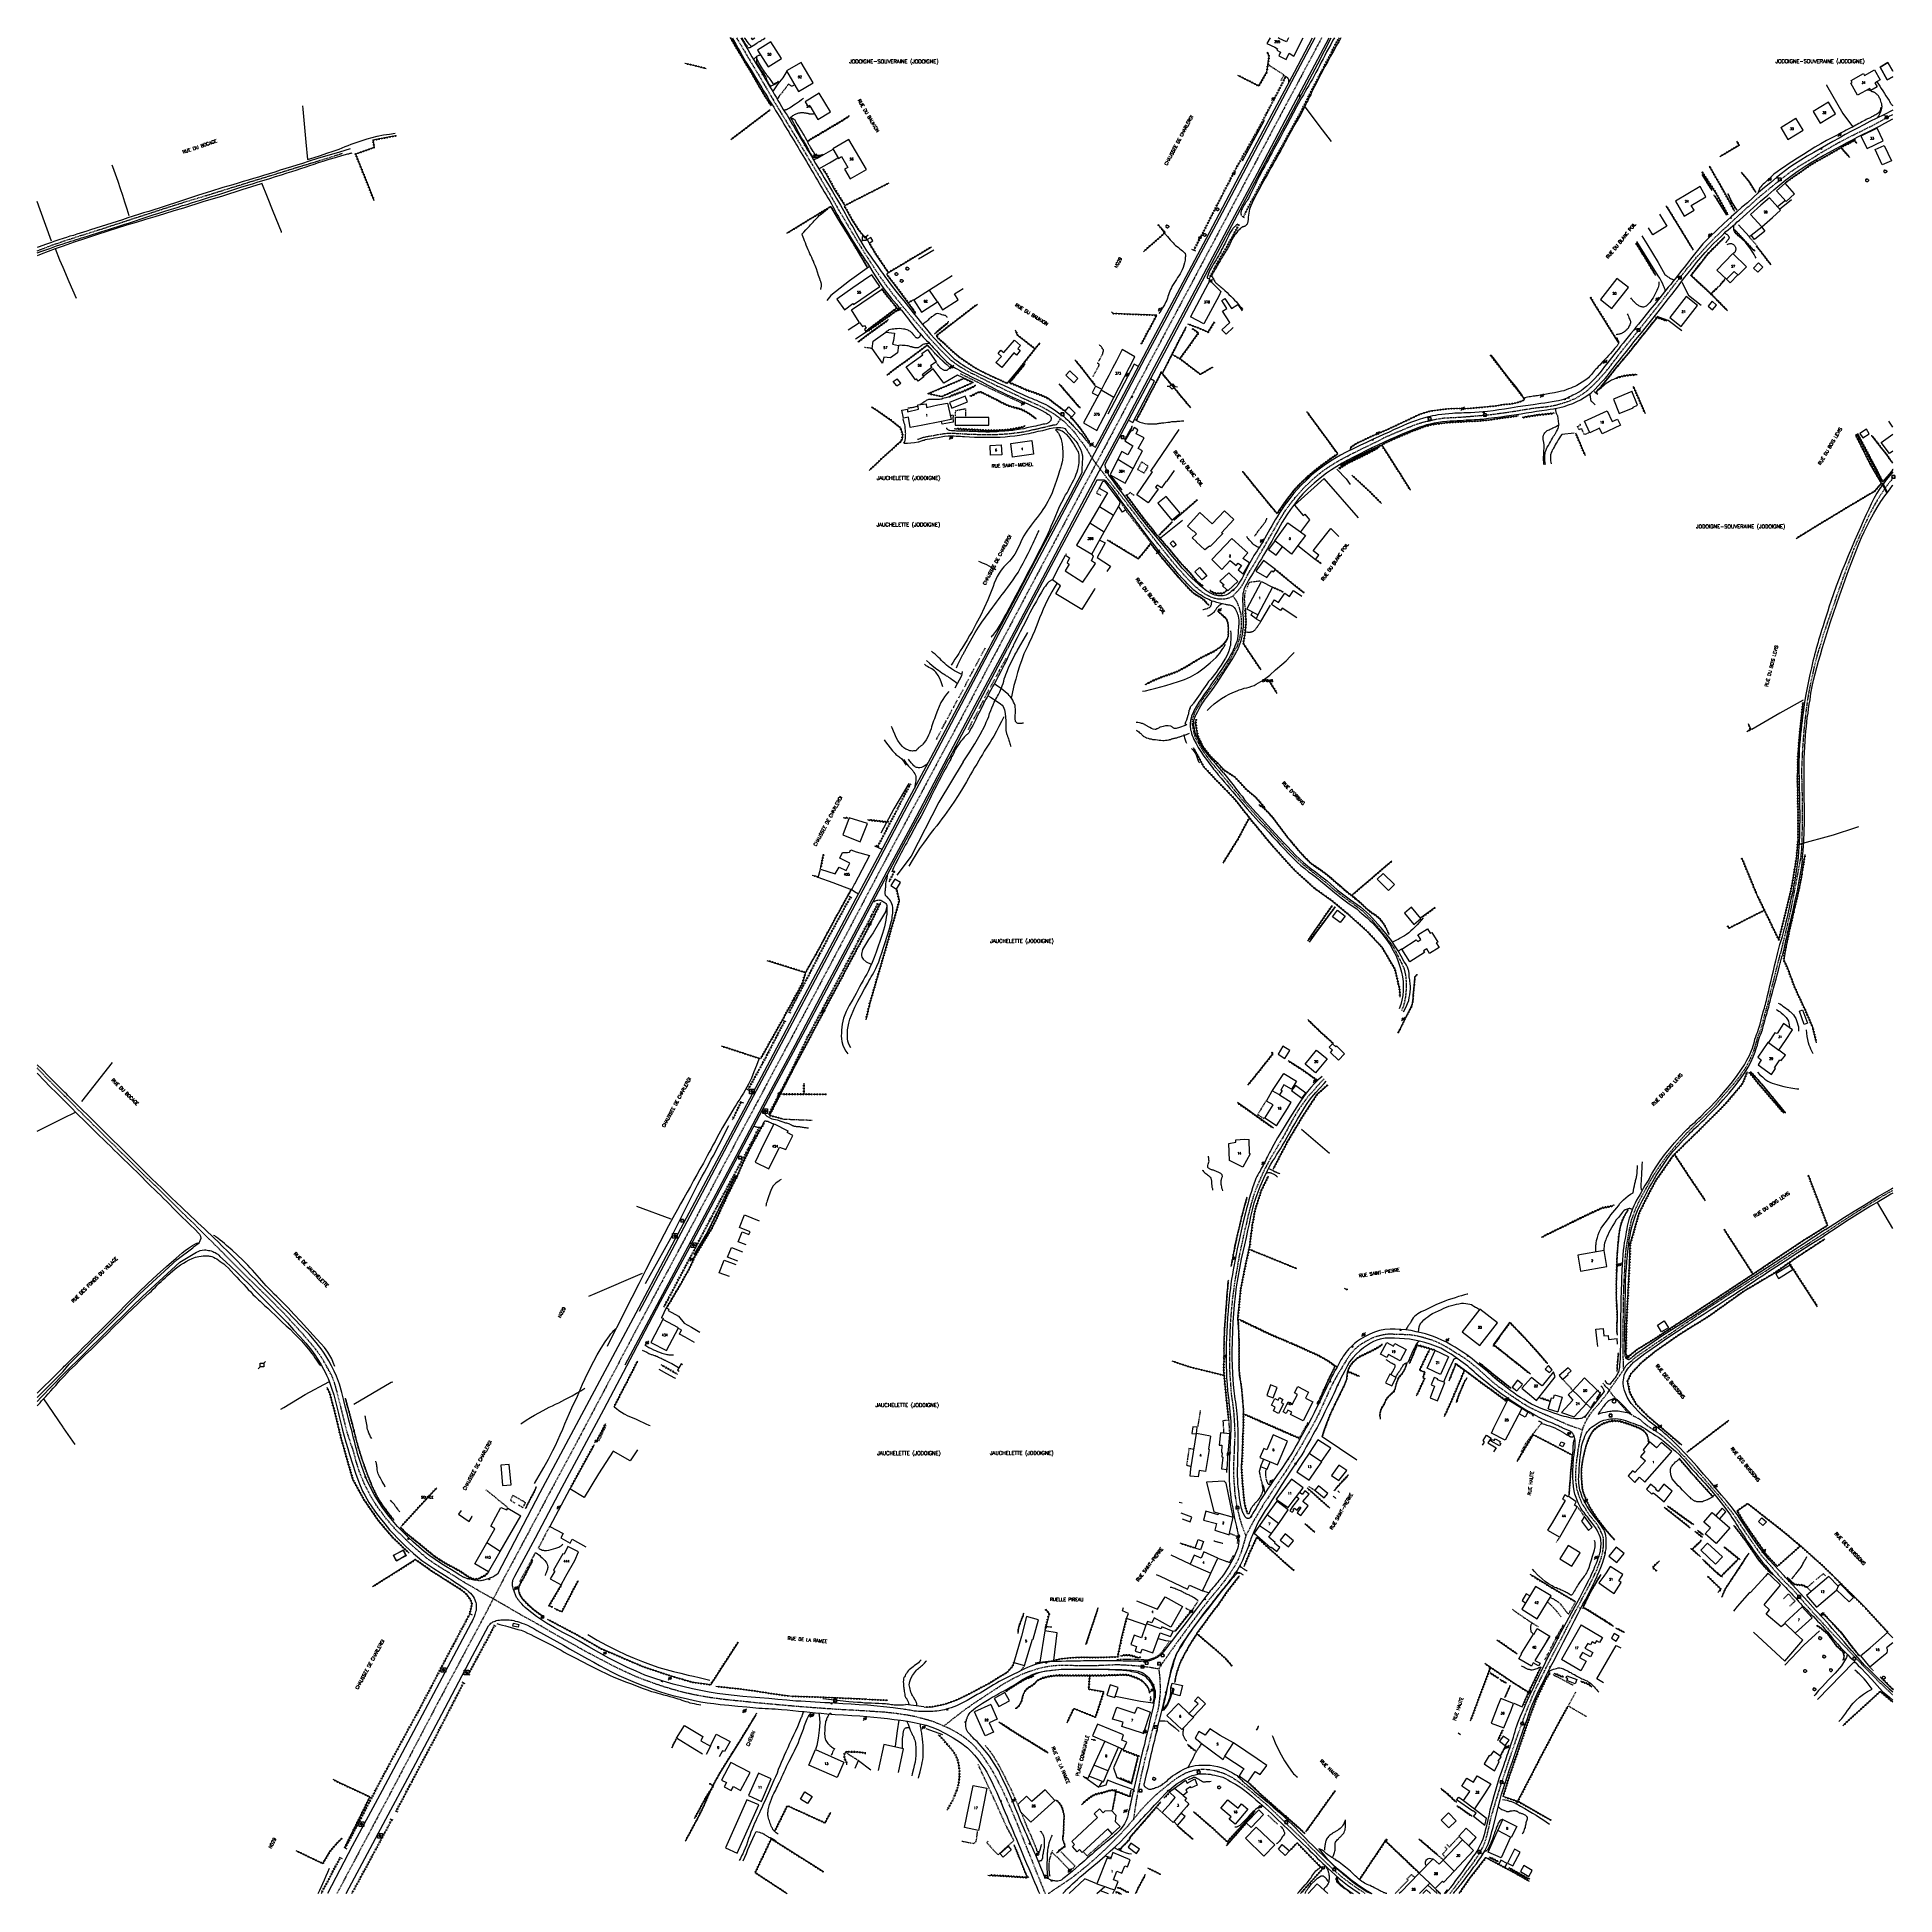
# Model space of a CAD drawing. Header units: millimetres. Extents: x 183000 to 184001, y 152999 to 154000.
import ezdxf
from ezdxf.enums import TextEntityAlignment as Align

# ---------------------------------------------------------------- set-up
doc = ezdxf.new("R2010")
doc.units = ezdxf.units.MM
doc.linetypes.add('DASHED', pattern=[0.75, 0.5, -0.25])
doc.layers.get('0').update_dxf_attribs({"linetype": 'CONTINUOUS'})
for name, color, linetype in [('W0001', 6, 'DASHED'), ('W0008', 7, 'CONTINUOUS'), ('W0015', 2, 'CONTINUOUS'), ('W0017', 7, 'CONTINUOUS'), ('W0021', 2, 'CONTINUOUS'), ('W0051', 7, 'CONTINUOUS'), ('W0071', 7, 'CONTINUOUS'), ('W0101', 7, 'CONTINUOUS'), ('W0104', 1, 'CONTINUOUS'), ('W0112', 1, 'DASHED'), ('W0120', 7, 'CONTINUOUS'), ('W0211', 2, 'CONTINUOUS'), ('W0214', 2, 'CONTINUOUS'), ('W0220', 5, 'DASHED'), ('W0300', 7, 'CONTINUOUS'), ('W0310', 3, 'CONTINUOUS'), ('W0322', 7, 'CONTINUOUS'), ('W0323', 7, 'CONTINUOUS'), ('W0330', 7, 'CONTINUOUS'), ('W0333', 7, 'CONTINUOUS'), ('W0401', 7, 'CONTINUOUS'), ('W0402', 7, 'CONTINUOUS'), ('W0420', 7, 'CONTINUOUS'), ('W0439', 7, 'CONTINUOUS'), ('W0473', 7, 'CONTINUOUS'), ('W0510', 5, 'CONTINUOUS'), ('W0515', 5, 'CONTINUOUS'), ('W0600', 7, 'CONTINUOUS'), ('W0800', 7, 'CONTINUOUS'), ('W0853', 7, 'CONTINUOUS'), ('W0980', 7, 'CONTINUOUS'), ('W0982', 7, 'CONTINUOUS'), ('W0988', 4, 'CONTINUOUS'), ('W0989', 7, 'CONTINUOUS'), ('W0990', 7, 'CONTINUOUS'), ('W0991', 7, 'CONTINUOUS'), ('W1102', 7, 'CONTINUOUS')]:
    doc.layers.add(name, color=color, linetype=linetype)
doc.styles.get("Standard").update_dxf_attribs({"font": 'romans.shx', "width": 0.85})

# ---------------------------------------------------------------- blocks, each defined once
blk = doc.blocks.new('T401')
for p, q in [((-0.3, 0.3), (0, 0.3)), ((-0.3, -0.25), (-0.3, 0.3)), ((-0.3, 0.15), (0, 0.15)), ((-0.3, 0), (0, 0)), ((0, 0.3), (0, -0.25)), ((-0.3, -0.15), (0, -0.15)), ((-0.3, -0.25), (-0.3, -0.3)), ((-0.3, -0.3), (0, -0.3)), ((0, -0.3), (0, -0.25))]:
    blk.add_line(p, q)
blk = doc.blocks.new('T420')
for p, q in [((0.7, 0.7), (-0.8, 0.7)), ((-0.8, 0.7), (-0.8, -0.8)), ((0.7, 0.7), (0.7, -0.8)), ((0.7, -0.8), (-0.8, -0.8))]:
    blk.add_line(p, q)
blk.add_ellipse((0, 0), major_axis=(-0.53, 0.53), ratio=1, start_param=3.926991, end_param=10.210176)
blk = doc.blocks.new('T300')
for p, q in [((-0.8, 0.5), (-0.9, 0.3)), ((-0.9, 0.3), (-0.9, 0.2)), ((-0.9, 0.2), (-0.7, 0.1)), ((-0.7, 0.6), (-0.8, 0.5)), ((-0.8, -0.1), (-0.7, 0.1)), ((-0.6, 0.7), (-0.7, 0.6)), ((-0.7, 0.1), (-0.7, 0.1)), ((-0.5, 0.7), (-0.6, 0.7)), ((-0.3, 0.6), (-0.5, 0.7)), ((-0.3, 0.6), (-0.2, 0.7)), ((-0.2, 0.6), (-0.3, 0.6)), ((-0.2, 0.7), (-0.1, 0.8)), ((-0.1, 0.8), (0.1, 0.8)), ((0.1, 0.8), (0.2, 0.7)), ((0.2, 0.7), (0.3, 0.6)), ((0.3, 0.6), (0.4, 0.5)), ((0.5, 0.5), (0.3, 0.5)), ((0.4, 0.5), (0.4, 0.5)), ((0.6, 0.4), (0.5, 0.5)), ((0.6, 0.4), (0.7, 0.3)), ((0.7, 0.3), (0.7, 0.2)), ((0.7, 0.2), (0.7, 0.1)), ((0.7, 0.1), (0.7, -0.2)), ((-0.8, -0.2), (-0.8, -0.1)), ((-0.7, -0.3), (-0.8, -0.2)), ((-0.8, -0.2), (-0.8, -0.2)), ((-0.7, -0.4), (-0.7, -0.3)), ((-0.5, -0.5), (-0.7, -0.4)), ((-0.4, -0.5), (-0.5, -0.5)), ((-0.4, -0.5), (-0.3, -0.5)), ((-0.3, -0.5), (-0.3, -0.4)), ((-0.3, -0.6), (-0.3, -0.5)), ((-0.3, -0.5), (-0.3, -0.5)), ((-0.2, -0.7), (-0.3, -0.6)), ((-0.1, -0.8), (-0.2, -0.7)), ((0.1, -0.8), (-0.1, -0.8)), ((0.2, -0.7), (0.1, -0.8)), ((0.3, -0.5), (0.2, -0.5)), ((0.3, -0.6), (0.2, -0.7)), ((0.2, -0.7), (0.2, -0.7)), ((0.5, -0.4), (0.3, -0.5)), ((0.3, -0.5), (0.3, -0.6)), ((0.3, -0.5), (0.3, -0.5)), ((0.6, -0.3), (0.5, -0.4)), ((0.7, -0.2), (0.6, -0.3)), ((0.6, -0.3), (0.6, -0.3))]:
    blk.add_line(p, q)
blk = doc.blocks.new('BOUNDARY')
for p, q in [((-5, 1), (-1, 5)), ((-5, 0), (0, 5)), ((-5, -1), (1, 5)), ((-4, 3), (-3, 4)), ((-4, -1), (1, 4)), ((-4, -2), (2, 4)), ((-4, -3), (3, 4)), ((-3, -3), (3, 3)), ((-3, -4), (4, 3)), ((-2, -4), (4, 2)), ((-1, -4), (4, 1)), ((-1, -5), (5, 1)), ((0, -5), (5, 0)), ((1, -5), (2, -4)), ((2, -4), (4, -2)), ((3, -4), (4, -3)), ((4, -2), (5, -1))]:
    blk.add_line(p, q)
blk.add_lwpolyline([(-12, 12), (12, 12), (12, -12), (-12, -12), (-12, 12)])
blk.add_circle((0, 0), 5)
blk = doc.blocks.new('T941')
at = {"color": 7, "linetype": 'Continuous', "xscale": 0.104167, "yscale": 0.104167}
blk.add_blockref('BOUNDARY', (0, 0), dxfattribs=at)
blk = doc.blocks.new('T473')
for p, q in [((-0.166667, 0.166667), (0.166667, -0.166667)), ((-0.166667, -0.166667), (0.166667, 0.166667)), ((0.500001, 0.500001), (1.000002, 1.000002)), ((-1.000002, -1.000002), (-0.500001, -0.500001))]:
    blk.add_line(p, q)
blk.add_ellipse((0, 0), major_axis=(0.471405, 0.471405), ratio=1, start_param=5.4977871438, end_param=11.780972451)
blk = doc.blocks.new('T600')
for p, q in [((-0.999999, 0.999999), (0.999999, 0.999999)), ((-0.999999, -0.999999), (-0.999999, 0.999999)), ((0.999999, 0.999999), (1.999998, 1.999998)), ((0.999999, 0.999999), (0.999999, -0.999999)), ((-0.999999, -0.999999), (-1.999998, -1.999998)), ((0.999999, -0.999999), (-0.999999, -0.999999))]:
    blk.add_line(p, q)
blk = doc.blocks.new('T853')
for p, q in [((-0.75, 0), (0.75, 0)), ((0, 0.75), (0, -0.75))]:
    blk.add_line(p, q)
blk.add_ellipse((0, 0), major_axis=(-0.265, 0.265), ratio=1, start_param=3.9269908, end_param=10.2101761)
blk = doc.blocks.new('t310o')
at = {"color": 0, "linetype": 'Continuous'}
for centre, start, end in [((-0.5, 0.4), 216.8699, 323.1304), ((0.5, -0.4), 36.8699, 143.1303)]:
    blk.add_arc(centre, 0.625, start, end, dxfattribs=at)
blk = doc.blocks.new('t323o')
at = {"color": 0, "linetype": 'Continuous'}
for radius in [0.25, 0.15]:
    blk.add_circle((0, 0), radius, dxfattribs=at)
blk = doc.blocks.new('t220o')
at = {"color": 0, "linetype": 'Continuous'}
for p, q in [((-0.25, 0.25), (0.25, 0.25)), ((-0.25, -0.25), (0.25, -0.25))]:
    blk.add_line(p, q, dxfattribs=at)
blk = doc.blocks.new('t322o')
at = {"color": 0, "linetype": 'Continuous'}
for radius in [0.25, 0.15]:
    blk.add_circle((0, 0), radius, dxfattribs=at)

msp = doc.modelspace()

# ---------------------------------------------------------------- linework, layer by layer
at = {"layer": 'W0001'}
for points in [[(183376.9, 154000), (183379.3, 153996), (183382.6, 153990.4), (183385.9, 153984.8), (183387.4, 153982.3), (183389, 153979.7), (183390.5, 153977.1), (183392, 153974.6), (183393.5, 153972), (183395, 153969.4), (183396.5, 153966.9), (183398, 153964.3), (183399.5, 153961.9), (183401, 153959.4), (183402.5, 153956.9), (183404, 153954.5), (183405.5, 153952), (183407, 153949.5), (183408.5, 153947.1), (183410, 153944.6), (183413.9, 153938), (183417.9, 153931.4), (183421.8, 153924.8), (183425.7, 153918.2), (183427.9, 153914.4), (183430.1, 153910.6), (183432.2, 153906.8), (183434.5, 153903.1), (183437.3, 153898.2), (183440.2, 153893.4), (183443.1, 153888.6), (183446.1, 153883.8), (183448.9, 153879.4), (183451.8, 153875), (183454.7, 153870.6), (183457.8, 153866.3), (183461.7, 153861.2), (183465.8, 153856.1), (183469.9, 153851.2), (183474.1, 153846.2), (183475.1, 153845.1), (183476.1, 153843.9), (183477, 153842.8), (183478, 153841.7), (183479, 153840.5), (183479.9, 153839.4), (183480.9, 153838.2), (183481.9, 153837.1), (183483.8, 153835.1), (183485.7, 153833), (183487.7, 153831), (183489.7, 153829), (183490.7, 153828), (183491.7, 153827), (183492.8, 153826.1), (183493.9, 153825.2), (183494.4, 153824.8), (183495, 153824.4), (183495.6, 153824), (183496.2, 153823.6), (183496.7, 153823.3), (183497.3, 153822.9), (183497.9, 153822.5), (183498.5, 153822.2), (183500.1, 153821.2), (183501.7, 153820.3), (183503.4, 153819.4), (183505.1, 153818.6), (183507.1, 153817.6), (183509, 153816.6), (183511, 153815.6), (183513, 153814.6), (183517.5, 153812.4), (183522, 153810.2), (183526.6, 153808.1), (183531.1, 153805.9), (183534.3, 153804.5), (183537.5, 153803), (183540.7, 153801.6), (183543.8, 153799.9), (183545.8, 153798.7), (183547.8, 153797.5), (183549.7, 153796.2), (183551.6, 153794.7)], [(183692.2, 154000), (183669.3, 153957), (183646, 153912.9), (183626.8, 153876.6), (183599, 153824.3), (183577.6, 153783.7), (183570.6, 153770.6)], [(183644.4, 153699.2), (183645, 153699.9), (183645.5, 153700.5), (183646.1, 153701.1), (183646.6, 153701.7), (183647.2, 153702.3), (183647.8, 153702.9), (183648.3, 153703.5), (183648.8, 153704.2), (183649.5, 153705.2), (183650.1, 153706.2), (183650.6, 153707.3), (183651.2, 153708.3), (183651.7, 153709.4), (183652.3, 153710.5), (183652.8, 153711.5), (183653.4, 153712.5), (183656.1, 153716.9), (183658.7, 153721.4), (183661.3, 153725.8), (183663.8, 153730.3), (183664.7, 153731.7), (183665.5, 153733.1), (183666.3, 153734.5), (183667.1, 153736), (183667.9, 153737.4), (183668.7, 153738.8), (183669.5, 153740.2), (183670.4, 153741.6), (183671.3, 153743.1), (183672.2, 153744.6), (183673.2, 153746.1), (183674.3, 153747.5), (183675.5, 153749.1), (183676.7, 153750.7), (183678, 153752.3), (183679.3, 153753.8), (183680.3, 153754.9), (183681.2, 153756), (183682.3, 153757.1), (183683.3, 153758.2), (183685.8, 153760.6), (183688.4, 153763), (183691.1, 153765.3), (183693.9, 153767.4), (183696.2, 153768.9), (183698.5, 153770.4), (183700.8, 153771.8), (183703.2, 153773.1), (183707.9, 153775.6), (183712.7, 153778), (183717.6, 153780.4), (183722.4, 153782.7), (183725.5, 153784.4), (183728.7, 153785.8), (183731.9, 153787.2), (183735.1, 153788.5), (183736.1, 153788.9), (183737.2, 153789.3), (183738.2, 153789.8), (183739.2, 153790.2), (183740.3, 153790.6), (183741.3, 153791.1), (183742.4, 153791.5), (183743.4, 153791.9), (183745.5, 153792.5), (183747.6, 153793.1), (183749.8, 153793.6), (183751.9, 153794.1), (183754, 153794.6), (183756.2, 153794.9), (183758.3, 153795.2), (183760.5, 153795.3), (183761.9, 153795.4), (183763.2, 153795.5), (183764.6, 153795.5), (183766, 153795.6), (183767.4, 153795.7), (183768.7, 153795.8), (183770.1, 153795.9), (183771.5, 153796), (183772.6, 153796.1), (183773.8, 153796.2), (183775, 153796.3), (183776.2, 153796.4), (183777.4, 153796.5), (183778.6, 153796.6), (183779.7, 153796.7), (183780.9, 153796.8), (183782.2, 153796.9), (183783.5, 153797.1), (183784.7, 153797.2), (183786, 153797.4), (183787.3, 153797.6), (183788.5, 153797.8), (183789.8, 153797.9), (183791.1, 153798.1), (183793, 153798.4), (183794.9, 153798.7), (183796.8, 153798.9), (183798.7, 153799.3), (183800.6, 153799.6), (183802.5, 153799.9), (183804.4, 153800.2), (183806.3, 153800.5), (183809.6, 153800.9), (183812.9, 153801.2), (183816.2, 153801.7), (183819.5, 153802.4), (183821, 153802.9), (183822.6, 153803.3), (183824.2, 153803.9), (183825.8, 153804.4), (183827.3, 153805.1), (183828.8, 153805.7), (183830.3, 153806.5), (183831.7, 153807.4), (183833.3, 153808.4), (183834.8, 153809.5), (183836.2, 153810.7), (183837.6, 153812), (183839.1, 153813.4), (183840.5, 153814.9), (183842, 153816.4), (183843.4, 153818), (183844.8, 153819.5), (183846.1, 153821.1), (183847.4, 153822.7), (183848.6, 153824.3), (183849.8, 153825.9), (183851.1, 153827.5), (183852.3, 153829.2), (183853.6, 153830.8), (183856.2, 153834.1), (183858.9, 153837.4), (183861.6, 153840.7), (183864.3, 153844.1), (183866.9, 153847.4), (183869.6, 153850.7), (183872.3, 153854.1), (183874.9, 153857.4), (183879.8, 153863.7), (183884.6, 153870), (183889.6, 153876.2), (183894.7, 153882.3), (183895.8, 153883.5), (183896.9, 153884.7), (183898, 153885.9), (183899, 153887), (183900, 153888.1), (183901, 153889.2), (183902.1, 153890.3), (183903.1, 153891.3), (183905.9, 153894.1), (183908.8, 153896.8), (183911.7, 153899.4), (183914.5, 153902.1), (183919, 153906.2), (183923.4, 153910.2), (183927.9, 153914.2), (183932.6, 153918), (183935.4, 153920.4), (183938.3, 153922.7), (183941.2, 153925), (183944.1, 153927.2), (183945.8, 153928.4), (183947.6, 153929.6), (183949.4, 153930.8), (183951.2, 153931.9), (183953, 153933), (183954.8, 153934.1), (183956.6, 153935.1), (183958.4, 153936.3), (183961, 153937.9), (183963.6, 153939.5), (183966.3, 153941), (183969, 153942.6), (183971.6, 153944), (183974.3, 153945.4), (183977, 153946.8), (183979.6, 153948.1), (183982.3, 153949.4), (183985, 153950.8), (183987.7, 153952.1), (183990.3, 153953.5), (183993.3, 153955.1), (183996.2, 153956.8), (183999.2, 153958.4), (184000, 153958.8)], [(183014, 153890.4), (183016.9, 153891.4), (183019.9, 153892.3), (183022.8, 153893.3), (183025.8, 153894.2), (183028.7, 153895.1), (183031.7, 153896.1), (183034.7, 153897), (183037.6, 153898), (183045, 153900.4), (183052.3, 153902.8), (183059.7, 153905.2), (183067.1, 153907.6), (183079, 153911.4), (183090.9, 153915), (183102.8, 153918.7), (183114.7, 153922.4), (183127.1, 153926.2), (183139.6, 153930.1), (183152.1, 153933.9), (183164.5, 153937.8)], [(183000, 153885.3), (183000.6, 153885.5), (183004.8, 153887.1), (183007.1, 153888), (183009.4, 153888.8), (183011.7, 153889.6), (183014, 153890.4)], [(183474.4, 153783.7), (183474.9, 153783.8), (183475.3, 153784), (183475.8, 153784.1), (183476.3, 153784.3), (183476.7, 153784.5), (183477.2, 153784.6), (183477.7, 153784.8), (183478.2, 153784.9), (183479.4, 153785.2), (183480.7, 153785.4), (183481.9, 153785.6), (183483.2, 153785.8), (183485.1, 153786.2), (183487, 153786.5), (183488.9, 153786.8), (183490.8, 153787), (183491.9, 153787), (183493.1, 153787), (183494.2, 153787), (183495.3, 153786.9), (183496.4, 153786.9), (183497.5, 153786.8), (183498.6, 153786.7), (183499.7, 153786.6), (183502.5, 153786.5), (183505.3, 153786.4), (183508.1, 153786.3), (183510.8, 153786.2), (183513.5, 153786.3), (183516.1, 153786.3), (183518.8, 153786.4), (183521.5, 153786.6), (183524.1, 153786.8), (183526.6, 153787.1), (183529.2, 153787.4), (183531.8, 153787.8), (183533, 153788.1), (183534.3, 153788.3), (183535.5, 153788.6), (183536.7, 153788.9), (183537.9, 153789.1), (183539.1, 153789.4), (183540.4, 153789.7), (183541.6, 153790), (183543.5, 153790.4), (183545.4, 153790.9), (183547.4, 153791.4), (183549.4, 153791.6), (183551.6, 153794.7)], [(183551.6, 153794.7), (183553.2, 153793.4), (183554.8, 153791.9), (183556.3, 153790.4), (183557.8, 153788.8), (183558.5, 153788), (183559.2, 153787.1), (183559.9, 153786.3), (183560.5, 153785.4), (183561.2, 153784.5), (183561.8, 153783.6), (183562.5, 153782.7), (183563.2, 153781.9), (183564.2, 153780.5), (183565.1, 153779.1), (183566, 153777.7), (183566.9, 153776.2), (183567.7, 153774.7), (183568.7, 153773.3), (183569.6, 153771.9), (183570.6, 153770.6)], [(183570.6, 153770.6), (183551.9, 153735.3), (183534.1, 153701.9), (183517.8, 153671)], [(183644.4, 153699.2), (183643.3, 153698.6), (183642, 153698.1), (183640.7, 153697.7), (183639.4, 153697.5), (183638.6, 153697.5), (183637.9, 153697.5), (183637.1, 153697.5), (183636.3, 153697.6), (183635.5, 153697.8), (183634.7, 153697.9), (183633.8, 153698.2), (183633, 153698.5), (183632, 153698.9), (183631, 153699.4), (183630, 153699.9), (183629.1, 153700.5), (183628, 153701.2), (183627, 153702), (183626, 153702.8), (183625, 153703.6), (183622.7, 153705.6), (183620.6, 153707.7), (183618.6, 153710), (183616.6, 153712.3), (183614.2, 153714.9), (183611.9, 153717.7), (183609.7, 153720.4), (183607.4, 153723.2), (183606.2, 153724.7), (183605, 153726.3), (183603.7, 153727.8), (183602.5, 153729.3), (183601.3, 153730.9), (183600.1, 153732.4), (183598.9, 153734), (183597.6, 153735.5), (183596.2, 153737.4), (183594.7, 153739.2), (183593.3, 153741.1), (183591.9, 153743), (183590.5, 153744.8), (183589, 153746.7), (183587.6, 153748.6), (183586.2, 153750.5), (183584.2, 153753), (183582.3, 153755.5), (183580.3, 153758), (183578.4, 153760.5), (183576.4, 153763), (183574.5, 153765.5), (183572.6, 153768), (183570.6, 153770.6)], [(184000, 153762.7), (183999.2, 153761.8), (183997, 153758.9), (183994.9, 153756), (183992.7, 153752.6), (183990.6, 153749.2), (183988.7, 153745.6), (183986.9, 153742.1), (183986.1, 153740.4), (183985.3, 153738.7), (183984.6, 153737), (183983.8, 153735.4), (183983.5, 153734.6), (183983.1, 153733.9), (183982.8, 153733.1), (183982.4, 153732.4), (183982.1, 153731.6), (183981.8, 153730.9), (183981.4, 153730.1), (183981.1, 153729.4), (183978.8, 153724.2), (183976.8, 153718.9), (183974.8, 153713.6), (183972.9, 153708.2), (183972.4, 153706.8), (183971.9, 153705.4), (183971.4, 153704), (183970.9, 153702.6), (183970.4, 153701.2), (183969.9, 153699.8), (183969.4, 153698.4), (183969, 153697), (183966.8, 153690.8), (183964.6, 153684.6), (183962.5, 153678.4), (183960.7, 153672), (183960.6, 153671.9), (183960.6, 153671.8), (183960.5, 153671.7), (183960.5, 153671.5), (183960.5, 153671.4), (183960.4, 153671.3), (183960.4, 153671.1), (183960.3, 153671)], [(183644.4, 153699.2), (183645.1, 153698.3), (183645.7, 153697.3), (183646.3, 153696.4), (183646.8, 153695.3), (183647.3, 153694.2), (183647.7, 153693), (183648, 153691.9), (183648.3, 153690.7), (183648.6, 153689.4), (183648.7, 153688.1), (183648.8, 153686.7), (183648.9, 153685.4), (183648.8, 153684), (183648.8, 153682.5), (183648.7, 153681), (183648.5, 153679.5), (183648.3, 153678.7), (183648.2, 153677.8), (183648.1, 153676.9), (183647.8, 153676), (183647.4, 153674.8), (183647, 153673.5), (183646.6, 153672.2), (183646.1, 153671)], [(183517.8, 153671), (183514.1, 153664.1), (183506.6, 153649.8)], [(183645.7, 153671), (183645.2, 153669.9), (183644.7, 153668.7), (183644.2, 153667.6), (183643.7, 153666.5), (183641.7, 153663), (183639.6, 153659.6), (183637.3, 153656.4), (183635, 153653.1), (183634, 153651.6), (183632.9, 153650.1), (183631.8, 153648.7), (183630.7, 153647.2), (183629.6, 153645.7), (183628.5, 153644.3), (183627.5, 153642.7), (183626.6, 153641.2), (183625.6, 153639.6), (183624.6, 153638), (183623.7, 153636.3), (183623.1, 153634.5), (183622.8, 153633.7), (183622.6, 153632.8), (183622.4, 153631.9), (183622.3, 153631), (183622.4, 153630.6), (183622.4, 153630.2), (183622.5, 153629.8), (183622.6, 153629.5), (183622.7, 153629.1), (183622.8, 153628.7), (183622.8, 153628.3), (183622.8, 153627.9), (183623, 153627.2), (183623.1, 153626.5), (183623.2, 153625.8), (183623.4, 153625.2), (183623.6, 153624.4), (183623.9, 153623.6), (183624.2, 153622.8), (183624.6, 153622.1), (183625.5, 153620.4), (183626.5, 153618.7), (183627.5, 153617.1), (183628.5, 153615.4), (183630.5, 153612.5), (183632.6, 153609.8), (183634.9, 153607.1), (183637.1, 153604.4), (183637.5, 153604), (183637.8, 153603.6), (183638.1, 153603.2), (183638.5, 153602.9), (183639.9, 153601.1), (183641.3, 153599.4), (183642.8, 153597.6), (183644.2, 153595.9), (183645.6, 153594.1), (183647.1, 153592.4), (183648.5, 153590.6), (183650, 153588.9), (183653, 153585.4), (183656, 153581.9), (183659.1, 153578.4), (183662.3, 153575), (183664.5, 153572.8), (183666.7, 153570.4), (183668.8, 153568.1), (183670.9, 153565.8), (183673.1, 153563.4), (183675.3, 153561.2), (183677.5, 153558.9), (183679.8, 153556.7), (183681.8, 153554.9), (183683.9, 153553.2), (183686, 153551.6), (183688.1, 153549.9), (183690.2, 153548.3), (183692.3, 153546.6), (183694.4, 153544.9), (183696.4, 153543.2), (183699.9, 153540.2), (183703.5, 153537.5), (183707.1, 153534.8), (183710.8, 153532.2), (183712.4, 153531), (183714, 153529.7), (183715.5, 153528.4), (183716.9, 153526.9), (183717.7, 153526.2), (183718.4, 153525.4), (183719.2, 153524.7), (183719.9, 153523.9), (183720.5, 153523.2), (183721.1, 153522.5), (183721.7, 153521.8), (183722.3, 153521.1), (183723.4, 153519.7), (183724.6, 153518.3), (183725.8, 153516.9), (183726.9, 153515.5), (183727.7, 153514.5), (183728.5, 153513.5), (183729.3, 153512.4), (183730, 153511.4), (183731.3, 153509.3), (183732.4, 153507.2), (183733.5, 153505), (183734.5, 153502.9), (183735.3, 153501.4), (183736, 153499.9), (183736.6, 153498.3), (183737, 153496.7), (183737.4, 153495), (183737.6, 153493.2), (183737.7, 153491.4), (183737.8, 153489.7), (183737.8, 153488.4), (183737.7, 153487.2), (183737.6, 153486), (183737.5, 153484.7), (183737.3, 153483.1), (183737, 153481.4), (183736.7, 153479.8), (183736.3, 153478.4), (183735.9, 153477.5), (183735.2, 153475.8)], [(183960.2, 153671), (183958.7, 153665.3), (183957.3, 153659.6), (183956, 153653.8), (183954.8, 153648), (183954.2, 153644.5), (183953.7, 153640.9), (183953.2, 153637.3), (183952.8, 153633.8), (183952.1, 153627.3), (183951.6, 153620.9), (183951.2, 153614.4), (183950.9, 153608), (183950.8, 153605.4), (183950.8, 153602.9), (183950.9, 153600.3), (183950.9, 153597.7), (183951, 153595.2), (183951.1, 153592.6), (183951.1, 153590.1), (183951.2, 153587.5), (183951.2, 153584.9), (183951.2, 153582.3), (183951.2, 153579.7), (183951.2, 153577.1), (183951.1, 153573.7), (183951, 153570.3), (183950.9, 153566.9), (183950.8, 153563.4), (183950.7, 153562.3), (183950.6, 153561.2), (183950.5, 153560), (183950.4, 153558.9), (183949.1, 153551.9), (183947.8, 153544.8), (183946.4, 153537.8), (183945.1, 153530.8), (183944.5, 153528.1), (183943.9, 153525.4), (183943.3, 153522.7), (183942.7, 153520), (183942.2, 153518.2), (183941.8, 153516.4), (183941.3, 153514.6), (183940.9, 153512.9), (183940.5, 153511.1), (183940.1, 153509.3), (183939.6, 153507.5), (183939.2, 153505.8), (183939, 153505.3), (183938.9, 153504.8), (183938.8, 153504.4), (183938.6, 153503.9), (183938.5, 153503.4), (183938.4, 153503), (183938.3, 153502.5), (183938.1, 153502), (183937.5, 153499.4), (183936.8, 153496.8), (183936.2, 153494.2), (183935.5, 153491.5), (183934.8, 153488.9), (183934.1, 153486.3), (183933.5, 153483.7), (183932.9, 153481), (183932.6, 153480), (183932.4, 153479), (183932.1, 153478), (183931.8, 153476.9), (183931.5, 153475.9), (183931.2, 153474.9), (183930.9, 153473.9), (183930.7, 153472.9), (183930.1, 153470.6), (183929.5, 153468.2), (183928.8, 153465.9), (183927.9, 153463.6), (183927.5, 153462.5), (183927.1, 153461.3), (183926.7, 153460.1), (183926.4, 153458.8), (183926, 153457.6), (183925.7, 153456.4), (183925.3, 153455.2), (183924.9, 153454), (183923.9, 153451.5), (183922.8, 153449.1), (183921.5, 153446.6), (183920.2, 153444.3), (183917, 153439.8), (183913.5, 153435.5), (183909.9, 153431.4), (183906.3, 153427.2), (183904, 153424.6), (183901.6, 153422), (183899.1, 153419.6), (183896.5, 153417.2), (183894, 153414.8), (183891.5, 153412.3), (183889, 153409.9), (183886.6, 153407.3), (183885.3, 153405.7), (183884, 153404.2), (183882.7, 153402.7), (183881.4, 153401.2), (183881, 153400.7), (183880.6, 153400.2), (183880.1, 153399.7), (183879.7, 153399.2), (183879.2, 153398.7), (183878.8, 153398.2), (183878.4, 153397.7), (183878, 153397.2), (183875.4, 153393.7), (183872.9, 153390.1), (183870.6, 153386.4), (183868.5, 153382.7), (183866.6, 153379.3), (183864.7, 153376), (183863, 153372.6), (183861.4, 153369.1)], [(183506.6, 153649.8), (183499.1, 153635.5), (183484.3, 153607.9), (183456.1, 153555), (183431.9, 153509.1), (183412.3, 153472.1), (183404.3, 153457.1), (183396.3, 153442.1), (183388.3, 153427), (183380.3, 153412), (183376.4, 153404.7), (183372.6, 153397.4), (183368.7, 153390.2), (183364.9, 153382.9), (183361.1, 153375.6), (183357.2, 153368.4), (183353.4, 153361.1), (183349.5, 153353.8), (183346.1, 153347.5), (183342.8, 153341.2), (183339.4, 153334.8), (183336, 153328.5), (183332.6, 153322.2), (183329.3, 153315.9), (183325.9, 153309.5), (183322.5, 153303.2), (183319, 153296.6), (183315.5, 153290), (183312, 153283.3), (183308.5, 153276.7), (183305, 153270.1), (183301.5, 153263.5), (183298, 153256.9), (183294.5, 153250.2), (183290.8, 153243.3), (183287.1, 153236.3), (183283.3, 153229.3), (183279.6, 153222.4), (183275.8, 153215.4), (183272.1, 153208.4), (183268.4, 153201.5), (183264.7, 153194.5), (183261.5, 153188.6), (183258.4, 153182.7), (183255.3, 153176.9), (183252.1, 153171)], [(183014, 153430.7), (183007, 153437.7), (183000.1, 153444.8), (183000, 153444.9)], [(183693.5, 153439.1), (183690.8, 153436.2), (183689.3, 153434.5), (183687.9, 153432.8), (183686.4, 153431.1), (183684.9, 153429.5), (183683.5, 153427.7), (183680, 153422.8), (183676.8, 153417.5), (183673.9, 153412.2), (183671, 153406.9), (183670.1, 153405.4), (183669.2, 153403.9), (183668.3, 153402.3), (183667.4, 153400.8), (183666.5, 153399.3), (183665.6, 153397.8), (183664.7, 153396.3), (183663.9, 153394.7), (183662.4, 153392.1), (183661, 153389.4), (183659.8, 153386.7), (183658.6, 153383.9), (183657.8, 153382.1), (183657, 153380.2), (183656.3, 153378.4), (183655.6, 153376.5), (183655.3, 153375.5), (183655.1, 153374.5), (183654.8, 153373.6), (183654.5, 153372.6), (183654.4, 153372.2), (183654.3, 153371.9), (183654.2, 153371.5), (183654.1, 153371.2), (183654, 153370.8), (183653.9, 153370.4), (183653.8, 153370.1), (183653.7, 153369.7), (183653, 153366.8), (183652.2, 153363.8), (183651.6, 153360.8), (183650.8, 153357.8), (183650.1, 153354.6), (183649.4, 153351.3), (183648.7, 153348.1), (183648, 153344.8), (183647.8, 153343.8), (183647.6, 153342.9), (183647.5, 153341.9), (183647.3, 153340.9), (183647.1, 153339.9), (183646.9, 153338.9), (183646.8, 153337.9), (183646.6, 153336.9), (183646.1, 153334.2), (183645.6, 153331.4), (183645.2, 153328.7), (183644.8, 153325.9), (183644.5, 153323.4), (183644.1, 153320.8), (183643.9, 153318.3), (183643.6, 153315.8), (183643.4, 153313.2), (183643.2, 153310.7), (183643, 153308.2), (183642.9, 153305.6), (183642.8, 153304), (183642.7, 153302.4), (183642.7, 153300.7), (183642.6, 153299.1), (183642.5, 153295.7), (183642.5, 153292.3), (183642.5, 153288.9), (183642.5, 153285.5), (183642.6, 153281.9), (183642.8, 153278.3), (183643.1, 153274.7), (183643.3, 153271.2), (183643.5, 153269), (183643.8, 153266.8), (183644.1, 153264.7), (183644.4, 153262.5), (183644.7, 153260), (183644.9, 153257.5), (183645.1, 153255), (183645.2, 153252.4), (183645.3, 153249.8), (183645.4, 153247.2), (183645.3, 153244.6), (183645.2, 153242), (183645.1, 153240.8), (183645.1, 153239.5), (183645, 153238.3), (183645, 153237.1), (183644.9, 153235.9), (183644.8, 153234.7), (183644.8, 153233.5), (183644.7, 153232.3), (183644.7, 153229.4), (183644.7, 153226.5), (183644.8, 153223.6), (183645, 153220.7), (183645.1, 153219.7), (183645.2, 153218.7), (183645.3, 153217.8), (183645.3, 153216.8), (183645.4, 153215.9), (183645.5, 153214.9), (183645.6, 153214), (183645.8, 153213), (183646.1, 153211.2), (183646.4, 153209.3), (183646.8, 153207.4), (183647.2, 153205.5), (183648, 153202.3), (183649, 153199.1), (183650.1, 153195.9), (183651.3, 153192.8)], [(183225, 153171), (183224, 153171.6), (183223, 153172.2), (183222, 153172.9), (183221, 153173.5), (183220, 153174.1), (183219, 153174.7), (183218, 153175.3), (183217, 153175.9), (183214.6, 153177.5), (183212.3, 153179.1), (183210, 153180.7), (183207.9, 153182.5), (183206, 153184.1), (183204.1, 153185.8), (183202.3, 153187.4), (183200.4, 153189.1), (183198.6, 153190.8), (183196.8, 153192.6), (183195.1, 153194.3), (183193.3, 153196.1), (183191.8, 153197.8), (183190.3, 153199.5), (183188.8, 153201.3), (183187.3, 153203), (183186, 153204.9), (183184.6, 153206.7), (183183.3, 153208.6), (183182, 153210.5), (183180.8, 153212.5), (183179.7, 153214.4), (183178.6, 153216.5), (183177.5, 153218.5), (183176.3, 153220.9), (183175.3, 153223.3), (183174.3, 153225.8), (183173.3, 153228.3), (183172.8, 153230), (183172.2, 153231.8), (183171.7, 153233.5), (183171.3, 153235.3), (183170.8, 153237), (183170.3, 153238.8), (183169.7, 153240.6), (183169.1, 153242.3), (183167.1, 153248.6), (183165.4, 153255.1), (183163.9, 153261.5), (183162.2, 153268), (183161.6, 153270.4), (183160.9, 153272.9), (183160.2, 153275.4), (183159.3, 153277.8), (183158.6, 153279.5), (183157.7, 153281.1), (183156.8, 153282.7), (183155.9, 153284.3), (183154.2, 153287.4), (183152.3, 153290.3), (183150.3, 153293.1), (183148.1, 153295.8), (183145.7, 153298.6), (183143.3, 153301.4), (183140.8, 153304.1), (183138.3, 153306.9), (183132.6, 153313.1), (183126.6, 153319.1), (183120.5, 153325.1), (183114.4, 153331), (183111.7, 153333.7), (183108.9, 153336.5), (183106.2, 153339.2), (183103.5, 153341.9), (183100.7, 153344.7), (183098, 153347.4), (183095.3, 153350.1), (183092.5, 153352.9), (183091.4, 153353.9), (183090.4, 153355), (183089.3, 153356.1), (183088.2, 153357.1), (183085.6, 153359.8), (183082.9, 153362.5), (183080.1, 153365.2), (183077.4, 153367.8), (183074.7, 153370.5), (183072, 153373.1), (183069.3, 153375.8), (183066.6, 153378.5), (183063.6, 153381.5), (183060.6, 153384.4), (183057.5, 153387.4), (183054.5, 153390.4), (183051.5, 153393.3), (183048.5, 153396.3), (183045.5, 153399.2), (183042.5, 153402.2), (183035.9, 153408.7), (183029.3, 153415.3), (183022.7, 153421.9), (183016.1, 153428.5), (183015.6, 153429.1), (183015, 153429.6), (183014.5, 153430.1), (183014, 153430.7)], [(183854.8, 153282.1), (183855, 153282.4), (183855.2, 153282.8), (183855.4, 153283.1), (183855.5, 153283.4), (183855.7, 153283.8), (183855.9, 153284.1), (183856.1, 153284.4), (183856.4, 153284.7), (183856.7, 153285), (183857, 153285.3), (183857.4, 153285.6), (183857.7, 153285.9), (183858, 153286.2), (183858.4, 153286.4), (183858.7, 153286.7), (183859.1, 153287), (183861.4, 153289), (183863.9, 153290.8), (183866.4, 153292.5), (183868.9, 153294.2), (183871.6, 153296.1), (183874.3, 153297.9), (183877, 153299.7), (183879.7, 153301.5), (183882.4, 153303.3), (183885.1, 153305.2), (183887.8, 153307), (183890.5, 153308.8), (183900.5, 153315.5), (183910.5, 153322.1), (183920.7, 153328.6), (183930.8, 153335.1), (183938.5, 153340.1), (183946.2, 153345.1), (183954, 153350), (183961.7, 153355), (183968.4, 153359.4), (183975.1, 153363.8), (183981.9, 153368.2), (183988.7, 153372.4), (183991.9, 153374.3), (183995, 153376.2), (183998.2, 153378), (184000, 153379)], [(183861.4, 153369.1), (183860.6, 153367.1), (183859.9, 153365.2), (183859.2, 153363.2), (183858.7, 153361.2), (183858.4, 153360.1), (183858.2, 153359.1), (183858, 153358), (183857.8, 153356.9), (183857.6, 153355.8), (183857.4, 153354.7), (183857.2, 153353.6), (183857, 153352.5), (183856.4, 153349.3), (183856, 153346.1), (183855.7, 153342.9), (183855.5, 153339.7), (183855.4, 153336.3), (183855.2, 153333), (183855, 153329.6), (183854.9, 153326.3), (183854.7, 153321), (183854.6, 153315.7), (183854.6, 153310.3), (183854.5, 153305), (183854.5, 153299.3), (183854.5, 153293.6), (183854.6, 153287.9), (183854.8, 153282.1)], [(183832.8, 153249.9), (183828.7, 153251.2), (183824.7, 153252.7), (183820.8, 153254.4), (183816.9, 153256.2), (183815.3, 153256.9), (183813.7, 153257.6), (183812.1, 153258.3), (183810.5, 153259), (183808.9, 153259.8), (183807.3, 153260.5), (183805.7, 153261.3), (183804.1, 153262.1), (183800.7, 153264.1), (183797.4, 153266.3), (183794.1, 153268.5), (183790.9, 153270.8), (183787.7, 153273), (183784.7, 153275.5), (183781.8, 153278), (183778.9, 153280.6), (183776, 153283.2), (183773, 153285.7), (183769.9, 153288), (183766.6, 153290.2), (183763.8, 153291.8), (183761.1, 153293.6), (183758.3, 153295.2), (183755.4, 153296.7), (183753.6, 153297.5), (183751.7, 153298.2), (183749.7, 153298.8), (183747.8, 153299.4), (183746, 153299.9), (183744.1, 153300.4), (183742.3, 153300.7), (183740.4, 153301), (183738.7, 153301.1), (183736.9, 153301.2), (183735.2, 153301.3), (183733.5, 153301.3), (183732.6, 153301.3), (183731.6, 153301.3), (183730.7, 153301.4), (183729.8, 153301.4), (183728.8, 153301.4), (183727.9, 153301.4), (183726.9, 153301.3), (183726, 153301.2), (183724.6, 153300.9), (183723.2, 153300.6), (183721.8, 153300.2), (183720.4, 153299.8), (183718.7, 153299), (183717, 153298.1), (183715.3, 153297.1), (183713.7, 153296.2), (183711.6, 153294.7), (183709.8, 153293), (183708.1, 153291.2), (183706.7, 153289.2), (183706, 153288.2), (183705.4, 153287.2), (183704.8, 153286.3), (183704.2, 153285.3), (183703.6, 153284.3), (183703, 153283.3), (183702.4, 153282.3), (183701.8, 153281.4), (183700, 153278.2), (183698.2, 153275), (183696.6, 153271.7), (183695.1, 153268.4), (183693.6, 153265.1), (183692.1, 153261.8), (183690.6, 153258.5), (183688.9, 153255.2), (183685.4, 153248.8), (183681.8, 153242.5), (183678.1, 153236.2), (183674.4, 153230), (183672.6, 153227.2), (183670.7, 153224.4), (183668.9, 153221.7), (183667, 153218.9), (183665.1, 153216.2), (183663.3, 153213.4), (183661.4, 153210.7), (183659.7, 153207.8), (183657.5, 153204.1), (183655.3, 153200.4), (183653.3, 153196.6), (183651.3, 153192.8)], [(183847.2, 153271.2), (183854.8, 153282.1)], [(183832.8, 153249.9), (183833.2, 153251.2), (183833.7, 153252.4), (183834.2, 153253.7), (183834.8, 153254.9), (183836, 153256.9), (183837.3, 153258.8), (183838.7, 153260.6), (183840.2, 153262.3), (183841.7, 153264), (183843.1, 153265.8), (183844.6, 153267.5), (183845.9, 153269.3), (183846.3, 153269.8), (183846.6, 153270.3), (183846.9, 153270.7), (183847.2, 153271.2)], [(183843.8, 153275.1), (183844.5, 153274.1), (183844.5, 153274.1), (183844.8, 153273.7), (183845.1, 153273.3), (183845.5, 153273), (183845.9, 153272.7), (183846.2, 153272.4), (183846.6, 153272), (183846.9, 153271.6), (183847.2, 153271.2)], [(183847.2, 153271.2), (183848.1, 153269.8), (183849.2, 153268.4), (183850.3, 153267), (183851.4, 153265.7), (183852.6, 153264.4), (183853.7, 153263.2), (183854.9, 153261.9), (183856, 153260.6), (183856.9, 153259.6), (183858, 153258.8), (183859.2, 153258.1), (183860.3, 153257.4), (183861.5, 153256.8), (183862.7, 153256.2), (183863.8, 153255.5), (183864.8, 153254.6), (183866.2, 153253.4), (183867.7, 153252.2), (183869.3, 153251.1), (183870.9, 153250.1), (183872.5, 153249.1), (183874, 153248), (183875.6, 153246.9), (183877, 153245.7), (183879.8, 153243.2), (183882.5, 153240.7), (183885.1, 153238.1), (183887.7, 153235.5), (183897.6, 153224.4), (183905.7, 153215), (183913.6, 153205.1), (183919.9, 153195.6), (183928.9, 153182.6), (183935.5, 153175.1), (183939, 153171)], [(183838.9, 153171), (183839, 153171.2), (183839.1, 153171.4), (183839.2, 153171.5), (183839.2, 153171.7), (183839.3, 153171.9), (183839.4, 153172.1), (183839.5, 153172.3), (183839.5, 153172.5), (183839.9, 153173.2), (183840.3, 153174), (183840.6, 153174.8), (183840.9, 153175.6), (183841.2, 153176.4), (183841.5, 153177.2), (183841.8, 153178), (183842.2, 153178.8), (183842.5, 153179.7), (183842.9, 153180.6), (183843.1, 153181.6), (183843.4, 153182.5), (183843.5, 153183.2), (183843.7, 153184), (183843.8, 153184.7), (183843.9, 153185.5), (183843.9, 153186), (183844, 153186.5), (183844, 153187), (183844, 153187.5), (183844.1, 153188), (183844.1, 153188.6), (183844.1, 153189.1), (183844.1, 153189.6), (183844.1, 153190.6), (183844, 153191.6), (183843.8, 153192.6), (183843.4, 153193.6), (183843.1, 153194.3), (183842.8, 153195), (183842.4, 153195.7), (183842.1, 153196.4), (183841.7, 153197.2), (183841.2, 153198), (183840.8, 153198.7), (183840.3, 153199.4), (183839.6, 153200.3), (183838.9, 153201.1), (183838.2, 153201.9), (183837.5, 153202.8), (183836.8, 153203.6), (183836.2, 153204.5), (183835.6, 153205.4), (183835, 153206.3), (183834.8, 153206.8), (183834.5, 153207.2), (183834.3, 153207.5), (183834, 153207.9), (183833.8, 153208.3), (183833.5, 153208.7), (183833.3, 153209.1), (183833, 153209.5), (183832.5, 153210.4), (183832.1, 153211.3), (183831.7, 153212.3), (183831.4, 153213.2), (183831, 153214.1), (183830.7, 153215.1), (183830.4, 153216), (183830.1, 153217), (183829.8, 153217.9), (183829.7, 153218.9), (183829.6, 153219.9), (183829.4, 153220.9), (183829.2, 153222.5), (183829.1, 153224.1), (183829.1, 153225.8), (183829.2, 153227.4), (183829.3, 153229), (183829.4, 153230.6), (183829.6, 153232.3), (183829.8, 153233.9), (183830.2, 153236.6), (183830.5, 153239.3), (183831, 153242), (183831.5, 153244.7), (183831.8, 153246), (183832.1, 153247.3), (183832.4, 153248.6), (183832.8, 153249.9)], [(183651.3, 153192.8), (183650.9, 153191.4), (183650.6, 153190.1), (183650.2, 153188.8), (183649.8, 153187.4), (183649.1, 153184.9), (183648.2, 153182.4), (183647.2, 153180), (183646, 153177.7), (183645, 153176), (183643.9, 153174.3), (183642.9, 153172.6), (183641.7, 153171)], [(183245.8, 153158.9), (183242.6, 153160.6), (183238.7, 153162.8), (183234.8, 153165.1), (183230.9, 153167.3), (183227, 153169.7), (183226.8, 153169.8), (183226.5, 153170), (183226.3, 153170.2), (183226, 153170.3), (183225.8, 153170.5), (183225.5, 153170.7), (183225.3, 153170.8), (183225, 153171)], [(183246.3, 153171), (183245.8, 153170.7), (183245.3, 153170.5), (183244.8, 153170.3), (183244.3, 153170.1), (183243, 153169.6), (183241.7, 153169.2), (183240.4, 153168.8), (183239, 153168.6), (183238.1, 153168.6), (183237.2, 153168.7), (183236.4, 153168.8), (183235.5, 153168.9), (183234.3, 153169.2), (183233.1, 153169.4), (183231.9, 153169.7), (183230.7, 153170.1), (183230.2, 153170.3), (183229.8, 153170.5), (183229.3, 153170.7), (183228.9, 153171)], [(183252.1, 153171), (183247.5, 153162.2), (183245.8, 153158.9)], [(183641.7, 153171), (183640, 153168.7), (183638.2, 153166.4), (183636.4, 153164.1), (183634.5, 153161.9), (183632.6, 153159.6), (183630.8, 153157.4), (183629, 153155.1), (183627.2, 153152.8), (183623.6, 153148), (183620, 153143.2), (183616.5, 153138.4), (183613, 153133.6), (183610.8, 153130.5), (183608.7, 153127.4), (183606.5, 153124.3), (183604.4, 153121.2)], [(183761.3, 153000), (183764, 153003.5), (183767.3, 153007.9), (183770.5, 153012.2), (183773.8, 153016.5), (183776.8, 153020.9), (183779.4, 153025.7), (183780.2, 153027.7), (183780.9, 153029.9), (183781.5, 153032), (183782, 153034.2), (183782.5, 153036.3), (183782.9, 153038.5), (183783.4, 153040.6), (183784, 153042.8), (183786.3, 153050.4), (183788.6, 153057.9), (183791.1, 153065.5), (183793.6, 153073), (183796.5, 153081.5), (183799.5, 153090), (183802.6, 153098.4), (183806, 153106.7), (183808, 153111.2), (183810.2, 153115.7), (183812.4, 153120.2), (183814.7, 153124.7), (183817, 153129.1), (183819.3, 153133.5), (183821.6, 153137.9), (183823.9, 153142.4), (183825.7, 153146), (183827.6, 153149.6), (183829.5, 153153.1), (183831.4, 153156.7), (183833.3, 153160.3), (183835.2, 153163.8), (183837.1, 153167.4), (183838.9, 153171)], [(183939, 153171), (183940, 153169.9), (183941, 153168.9), (183942, 153167.9), (183943, 153166.9), (183944, 153165.9), (183945.1, 153164.9), (183946.1, 153163.9), (183947, 153162.8), (183955.1, 153153.6), (183963.3, 153144.6), (183971.7, 153135.7), (183980.1, 153126.9), (183986.7, 153120), (183993.5, 153113.2), (184000, 153106.9)], [(183245.8, 153158.9), (183240.3, 153148.4), (183215.8, 153102.6), (183190.9, 153055.2), (183167, 153010.3), (183161.5, 153000)], [(183444.8, 153098.5), (183430.5, 153099.3), (183416.2, 153100.3), (183401.9, 153101.5), (183387.6, 153102.8), (183378.9, 153103.7), (183370.1, 153104.6), (183361.4, 153105.8), (183352.8, 153107.4), (183345.4, 153109.2), (183338.2, 153111.3), (183331, 153113.8), (183324, 153116.4), (183317.2, 153119.4), (183310.6, 153122.6), (183304.1, 153126), (183297.6, 153129.4), (183293.3, 153131.8), (183289, 153134.2), (183284.7, 153136.6), (183280.4, 153139), (183276.1, 153141.5), (183271.9, 153144), (183267.6, 153146.4), (183263.3, 153148.8), (183259.9, 153150.7), (183256.6, 153152.6), (183253.3, 153154.6), (183249.9, 153156.5), (183245.8, 153158.9)], [(183488.6, 153090.3), (183494, 153094.6), (183499.5, 153098.8), (183505.1, 153102.8), (183510.9, 153106.6), (183515.8, 153109.8), (183520.7, 153113), (183525.8, 153115.9), (183531.1, 153118.4), (183534.9, 153119.8), (183538.8, 153121.1), (183542.7, 153122.1), (183546.7, 153122.8), (183549.2, 153123), (183551.7, 153123.2), (183554.2, 153123.2), (183556.7, 153123.1), (183559.2, 153123), (183561.7, 153122.9), (183564.2, 153122.9), (183566.7, 153122.9), (183569.1, 153122.9), (183571.4, 153123), (183573.8, 153123.1), (183576.1, 153123.2), (183578.5, 153123.3), (183580.9, 153123.4), (183583.2, 153123.4), (183585.6, 153123.3), (183590.3, 153123), (183595.1, 153122.6), (183599.8, 153122), (183604.4, 153121.2)], [(183604.4, 153121.2), (183604.9, 153116.8), (183605.1, 153112.5), (183605.1, 153108.1), (183604.7, 153103.7), (183604.4, 153101.4), (183604, 153099.1), (183603.4, 153096.9), (183602.8, 153094.6), (183602.2, 153092.4), (183601.5, 153090.2), (183600.9, 153088), (183600.3, 153085.7), (183598.8, 153079.4), (183597.1, 153073.1), (183595.6, 153066.7), (183594.2, 153060.3), (183593.2, 153055.3), (183592.3, 153050.2), (183591.5, 153045.1), (183590.8, 153040)], [(183483.3, 153092.5), (183479.8, 153093.6), (183476.3, 153094.5), (183472.8, 153095.4), (183469.2, 153096.1), (183463.2, 153097), (183457, 153097.7), (183450.9, 153098.1), (183444.8, 153098.5)], [(183488.6, 153090.3), (183483.3, 153092.5)], [(183543.3, 153000), (183541.3, 153005), (183538.9, 153010.9), (183536.6, 153016.8), (183534.2, 153022.6), (183531.3, 153029.7), (183528.5, 153036.9), (183525.6, 153043.9), (183522.5, 153050.9), (183520.2, 153055.9), (183517.7, 153060.8), (183515.1, 153065.7), (183512.2, 153070.3), (183510.1, 153073.4), (183507.8, 153076.4), (183505.3, 153079.3), (183502.5, 153081.9), (183499.3, 153084.4), (183495.9, 153086.6), (183492.3, 153088.6), (183488.6, 153090.3)], [(183590.8, 153040), (183594.6, 153044.7), (183598.7, 153049.2), (183603.1, 153053.4), (183607.8, 153057.3), (183611.3, 153060.1), (183615, 153062.8), (183619.1, 153065.1), (183623.5, 153066.6), (183627.5, 153067.1), (183631.5, 153066.9), (183635.4, 153066.1), (183639.2, 153065), (183643.9, 153062.7), (183648.3, 153059.7), (183652.4, 153056.5), (183656.4, 153053.2), (183662.4, 153048.1), (183668.1, 153042.7), (183673.8, 153037.1), (183679.5, 153031.7), (183682.9, 153028.4), (183686.2, 153025.1), (183689.5, 153021.8), (183692.8, 153018.4), (183696.2, 153015.1), (183699.7, 153011.9), (183703.3, 153008.8), (183707, 153006), (183712.6, 153002.1), (183715.9, 153000)], [(183590.8, 153040), (183587.5, 153036.2), (183584.1, 153032.4), (183580.6, 153028.8), (183577, 153025.2), (183572.7, 153021.2), (183568.3, 153017.2), (183563.8, 153013.4), (183559.2, 153009.8), (183556.9, 153008), (183554.5, 153006.4), (183552.1, 153004.8), (183549.7, 153003.2), (183548.2, 153002.2), (183546.7, 153001.2), (183545.1, 153000.1), (183544.9, 153000)]]:
    msp.add_lwpolyline(points, dxfattribs=at)
at = {"layer": 'W0008'}
for points in [[(183374.7, 154000), (183375.3, 153998.8), (183376.5, 153996.6), (183377.8, 153994.3), (183379, 153992.1), (183381.8, 153987.3), (183384.7, 153982.6), (183387.6, 153977.8), (183390.5, 153973.1), (183391.5, 153971.4), (183392.6, 153969.6), (183393.7, 153967.9), (183394.7, 153966.1), (183395.8, 153964.4), (183396.9, 153962.7), (183397.9, 153960.9), (183399, 153959.2), (183399.9, 153957.8), (183400.7, 153956.4), (183401.6, 153954.9), (183402.4, 153953.5), (183403.3, 153952.1), (183404.1, 153950.7), (183405, 153949.3), (183405.8, 153947.8), (183406.7, 153946.5), (183407.5, 153945.1), (183408.4, 153943.7), (183409.2, 153942.3), (183410.1, 153940.9), (183410.9, 153939.5), (183411.7, 153938.1), (183412.6, 153936.7), (183413.6, 153935.1), (183414.6, 153933.4), (183415.5, 153931.7), (183416.5, 153930), (183417.5, 153928.3), (183418.5, 153926.7), (183419.5, 153925), (183420.5, 153923.3), (183421.4, 153921.7), (183422.3, 153920.1), (183423.3, 153918.6), (183424.2, 153917), (183425.2, 153915.4), (183426.1, 153913.8), (183427.1, 153912.2), (183428, 153910.6), (183428.8, 153909.2), (183429.5, 153907.8), (183430.3, 153906.4), (183431, 153905.1), (183431.8, 153903.7), (183432.5, 153902.3), (183433.3, 153900.9), (183434.1, 153899.5), (183436.5, 153895.6), (183438.9, 153891.7), (183441.4, 153887.8), (183443.9, 153883.9), (183445.1, 153882.1), (183446.2, 153880.3), (183447.4, 153878.6), (183448.5, 153876.8), (183450.4, 153873.8), (183452.3, 153870.7), (183454.3, 153867.7), (183456.3, 153864.8), (183457.6, 153863.1), (183459, 153861.4), (183460.3, 153859.7), (183461.7, 153858.1), (183463.1, 153856.5), (183464.4, 153854.8), (183465.8, 153853.2), (183467.1, 153851.6), (183468.1, 153850.3), (183469.1, 153849.1), (183470, 153847.9), (183470.9, 153846.6), (183471.9, 153845.4), (183472.8, 153844.2), (183473.8, 153842.9), (183474.8, 153841.8), (183475.7, 153840.8), (183476.6, 153839.8), (183477.5, 153838.8), (183478.4, 153837.9), (183479.3, 153836.9), (183480.3, 153836), (183481.2, 153835), (183482.1, 153834.1), (183482.9, 153833.1), (183483.8, 153832.2), (183484.6, 153831.3), (183485.5, 153830.3), (183486.3, 153829.4), (183487.2, 153828.5), (183488, 153827.6), (183489, 153826.7), (183490.1, 153825.6), (183491.3, 153824.6), (183492.5, 153823.7), (183493.8, 153822.8), (183494.9, 153822), (183496, 153821.4), (183497.2, 153820.7), (183498.3, 153820.1), (183499.4, 153819.5), (183500.5, 153818.9), (183501.7, 153818.4), (183502.8, 153817.8), (183503.9, 153817.2), (183505, 153816.7), (183506.2, 153816.1), (183507.3, 153815.5), (183509, 153814.7), (183510.7, 153813.8), (183512.4, 153812.9), (183514.1, 153812), (183515.7, 153811.1), (183517.4, 153810.2), (183519.2, 153809.4), (183520.9, 153808.5), (183522.4, 153807.8), (183524, 153807.1), (183525.6, 153806.4), (183527.2, 153805.7), (183528.8, 153805), (183530.4, 153804.3), (183531.9, 153803.6), (183533.5, 153802.9), (183536, 153801.7), (183538.5, 153800.6), (183541, 153799.4), (183543.4, 153798.1), (183543.5, 153798), (183543.6, 153797.9), (183543.8, 153797.9), (183543.9, 153797.8), (183544.6, 153797.3), (183545.3, 153796.8), (183546, 153796.1), (183546.4, 153795.2), (183546.4, 153794.9), (183546.4, 153794.5), (183546.3, 153794.2), (183546.2, 153793.9), (183546.1, 153793.7), (183545.9, 153793.4), (183545.7, 153793.3), (183545.5, 153793.1), (183545.3, 153792.9), (183545.1, 153792.7), (183544.9, 153792.6), (183544.7, 153792.4), (183543.9, 153792.1), (183543, 153791.9), (183542.2, 153791.8), (183541.4, 153791.6), (183540.3, 153791.3), (183539.2, 153791.1), (183538.1, 153790.8), (183536.9, 153790.6), (183535.2, 153790.2), (183533.4, 153789.8), (183531.7, 153789.4), (183529.9, 153789.1), (183527.8, 153788.8), (183525.7, 153788.5), (183523.6, 153788.3), (183521.5, 153788.1), (183519.4, 153788), (183517.4, 153787.8), (183515.3, 153787.7), (183513.2, 153787.6), (183512.6, 153787.6), (183511.9, 153787.6), (183511.2, 153787.6), (183510.6, 153787.7), (183509.9, 153787.7), (183509.2, 153787.8), (183508.6, 153787.8), (183507.9, 153787.8), (183507, 153787.8), (183506, 153787.9), (183505.1, 153787.9), (183504.1, 153787.9), (183503.2, 153787.9), (183502.3, 153787.9), (183501.3, 153788), (183500.4, 153788), (183499.1, 153788), (183497.9, 153788), (183496.7, 153788.1), (183495.4, 153788.1), (183494.6, 153788.2), (183493.7, 153788.2), (183492.8, 153788.2), (183491.9, 153788.4), (183491.6, 153788.5), (183491.2, 153788.6), (183490.9, 153788.8), (183490.6, 153789), (183490.5, 153789.2), (183490.3, 153789.4), (183490.2, 153789.7), (183490.1, 153789.9)], [(183379.2, 154000), (183379.4, 153999.6), (183380.6, 153997.7), (183381.7, 153995.7), (183382.9, 153993.7), (183384.1, 153991.8), (183385.2, 153989.8), (183386.4, 153987.9), (183387.5, 153986), (183388.7, 153984), (183389.9, 153982.1), (183391, 153980.2), (183392.2, 153978.2), (183393.2, 153976.5), (183394.2, 153974.8), (183395.2, 153973.1), (183396.2, 153971.4), (183397.2, 153969.7), (183398.2, 153968), (183399.2, 153966.3), (183400.2, 153964.6), (183401.2, 153963), (183402.1, 153961.4), (183403.1, 153959.8), (183404.1, 153958.3), (183405, 153956.7), (183406, 153955.1), (183406.9, 153953.5), (183407.9, 153952), (183408.7, 153950.5), (183409.6, 153949), (183410.5, 153947.5), (183411.4, 153946), (183412.2, 153944.6), (183413.1, 153943.1), (183414, 153941.6), (183414.8, 153940.1), (183416, 153938.2), (183417.2, 153936.2), (183418.3, 153934.3), (183419.5, 153932.4), (183420.7, 153930.4), (183421.8, 153928.5), (183423, 153926.6), (183424.2, 153924.6), (183426.4, 153920.9), (183428.6, 153917.2), (183430.8, 153913.5), (183433, 153909.8), (183433.8, 153908.3), (183434.6, 153906.9), (183435.4, 153905.4), (183436.2, 153903.9), (183437, 153902.4), (183437.8, 153901), (183438.6, 153899.5), (183439.5, 153898.1), (183441.3, 153894.8), (183443.1, 153891.6), (183445, 153888.4), (183447, 153885.3), (183447.7, 153884.3), (183448.4, 153883.3), (183449.1, 153882.3), (183449.8, 153881.3), (183450.5, 153880.3), (183451.2, 153879.3), (183452, 153878.3), (183452.7, 153877.3), (183453.4, 153876.3), (183454.2, 153875.2), (183454.9, 153874.1), (183455.7, 153873), (183456.5, 153871.9), (183457.2, 153870.9), (183458, 153869.8), (183458.8, 153868.7), (183460.8, 153866.1), (183462.8, 153863.5), (183464.9, 153860.9), (183467, 153858.3), (183469.5, 153855.1), (183472, 153851.9), (183474.5, 153848.8), (183477.1, 153845.6), (183479.3, 153843), (183481.5, 153840.4), (183483.8, 153837.9), (183486, 153835.3), (183487.2, 153834.1), (183488.4, 153832.8), (183489.6, 153831.5), (183490.9, 153830.3), (183491.7, 153829.5), (183492.5, 153828.7), (183493.3, 153827.9), (183494.2, 153827.1), (183495.3, 153826.3), (183496.5, 153825.4), (183497.6, 153824.6), (183498.8, 153823.8), (183500.1, 153823), (183501.4, 153822.2), (183502.7, 153821.4), (183504.1, 153820.6), (183505.6, 153819.9), (183507.1, 153819.2), (183508.6, 153818.5), (183510.1, 153817.8), (183512.7, 153816.5), (183515.4, 153815.3), (183518, 153814), (183520.7, 153812.8), (183524.2, 153811.2), (183527.6, 153809.5), (183531.1, 153807.9), (183534.6, 153806.3), (183535.9, 153805.8), (183537.2, 153805.2), (183538.5, 153804.7), (183539.8, 153804.1), (183541.1, 153803.6), (183542.4, 153803), (183543.6, 153802.4), (183544.9, 153801.7), (183546.3, 153800.9), (183547.7, 153800), (183549, 153799), (183550.4, 153798), (183551.7, 153797.1), (183553, 153796.1), (183554.2, 153795), (183555.4, 153794), (183555.9, 153793.5), (183556.4, 153793), (183556.9, 153792.5), (183557.4, 153791.9), (183557.9, 153791.4), (183558.3, 153790.9), (183558.8, 153790.4), (183559.3, 153789.9), (183559.6, 153789.5), (183559.9, 153789.2), (183560.3, 153788.9), (183560.6, 153788.6), (183560.9, 153788.3), (183561.2, 153787.9), (183561.5, 153787.6), (183561.8, 153787.3), (183562.7, 153786.4), (183563.4, 153785.5), (183564.2, 153784.5), (183565, 153783.6), (183565.2, 153783.3), (183565.4, 153783.1), (183565.6, 153782.8), (183565.8, 153782.5), (183566, 153782.3), (183566.2, 153782), (183566.5, 153781.8), (183566.7, 153781.5), (183566.7, 153781.5), (183566.7, 153781.4), (183566.8, 153781.4), (183566.8, 153781.4), (183570.4, 153779.5), (183572.3, 153783.1), (183588.7, 153813.8), (183600, 153835.3), (183615.9, 153865.3), (183631.8, 153895.2), (183647.9, 153925.8), (183665.5, 153959), (183677.5, 153981.6), (183687.3, 154000)], [(183577.6, 153764.3), (183577.3, 153765), (183576.9, 153765.7), (183576.6, 153766.4), (183576.2, 153767.1), (183576.1, 153767.5), (183576, 153767.9), (183575.9, 153768.2), (183575.8, 153768.6), (183575.7, 153769), (183575.6, 153769.4), (183575.6, 153769.9), (183575.5, 153770.3), (183585.7, 153789.6), (183608.9, 153833), (183631.4, 153875.5), (183649.9, 153910.4), (183669.7, 153947.6), (183690.1, 153986.1), (183697.4, 154000)], [(184000, 153961.1), (183995.2, 153958.5), (183987.7, 153955)], [(183987.7, 153955), (183984.4, 153953.2), (183981, 153951.4), (183977.7, 153949.7), (183974.4, 153947.9), (183971, 153946), (183967.6, 153944.1), (183964.3, 153942.2), (183960.9, 153940.3), (183957.4, 153938.2), (183953.9, 153936.2), (183950.4, 153934.1), (183947, 153932), (183944.5, 153930.3), (183942.1, 153928.5), (183939.8, 153926.7), (183937.4, 153924.8), (183934.2, 153922.1), (183930.9, 153919.4), (183927.7, 153916.6), (183924.5, 153913.8), (183921.6, 153911.2), (183918.7, 153908.7), (183915.7, 153906.1), (183912.8, 153903.5), (183909, 153900), (183905.1, 153896.4), (183901.4, 153892.8), (183897.7, 153889), (183895.4, 153886.3), (183893.2, 153883.5), (183891, 153880.7), (183888.8, 153877.8), (183887.5, 153876.3), (183886.3, 153874.8), (183885.1, 153873.3), (183883.9, 153871.8), (183882.7, 153870.2), (183881.5, 153868.7), (183880.3, 153867.2), (183879, 153865.7), (183875.7, 153861.6), (183872.4, 153857.5), (183869.1, 153853.4), (183865.8, 153849.3), (183864.4, 153847.6), (183863, 153845.8), (183861.6, 153844.1), (183860.2, 153842.4), (183858.8, 153840.7), (183857.4, 153838.9), (183856, 153837.2), (183854.6, 153835.5), (183853.3, 153833.9), (183852.1, 153832.3), (183850.9, 153830.8), (183849.6, 153829.2), (183848.4, 153827.6), (183847.2, 153826), (183845.9, 153824.4), (183844.7, 153822.9), (183843.4, 153821.2), (183842.1, 153819.6), (183840.8, 153818.1), (183839.5, 153816.5), (183838, 153815), (183836.5, 153813.5), (183835, 153812.1), (183833.3, 153810.8), (183832, 153809.9), (183830.5, 153809), (183829.1, 153808.2), (183827.6, 153807.4), (183826.7, 153807), (183825.8, 153806.5), (183824.9, 153806.1), (183823.9, 153805.7), (183822.6, 153805.2), (183821.2, 153804.8), (183819.8, 153804.5), (183818.5, 153804.2), (183816.4, 153803.8), (183814.4, 153803.5), (183812.4, 153803.2), (183810.4, 153803), (183806.2, 153802.3), (183802.1, 153801.7), (183798, 153801.1), (183793.9, 153800.5), (183790.8, 153800), (183787.7, 153799.5), (183784.7, 153799.1), (183781.6, 153798.7), (183779.3, 153798.5), (183777, 153798.3), (183774.8, 153798.2), (183772.5, 153798), (183771.3, 153798), (183770, 153797.9), (183768.8, 153797.9), (183767.6, 153797.8), (183766.4, 153797.8), (183765.1, 153797.7), (183763.9, 153797.7), (183762.7, 153797.6), (183760.7, 153797.5), (183758.8, 153797.3), (183756.9, 153797.1), (183754.9, 153796.8), (183753.5, 153796.6), (183752, 153796.3), (183750.6, 153796), (183749.1, 153795.7), (183747, 153795.1), (183744.8, 153794.4), (183742.7, 153793.7), (183740.6, 153792.9), (183738.2, 153792), (183735.9, 153791), (183733.6, 153789.9), (183731.3, 153788.9), (183728.5, 153787.6), (183725.6, 153786.3), (183722.8, 153785), (183719.9, 153783.7), (183716.3, 153782), (183712.7, 153780.3), (183709.1, 153778.5), (183705.5, 153776.7)], [(183706.2, 153772.5), (183709.5, 153774.2), (183712.8, 153775.9), (183716.2, 153777.6), (183719.5, 153779.3), (183722.7, 153780.8), (183726, 153782.3), (183729.2, 153783.8), (183732.5, 153785.2), (183735.2, 153786.4), (183737.9, 153787.6), (183740.6, 153788.7), (183743.3, 153789.7), (183745.1, 153790.4), (183747, 153791), (183748.8, 153791.6), (183750.7, 153792), (183752.9, 153792.5), (183755.1, 153792.9), (183757.4, 153793.2), (183759.6, 153793.4), (183761.5, 153793.6), (183763.4, 153793.7), (183765.3, 153793.8), (183767.2, 153793.9), (183768.7, 153794), (183770.1, 153794.1), (183771.6, 153794.2), (183773, 153794.2), (183774.5, 153794.3), (183775.9, 153794.4), (183777.4, 153794.5), (183778.8, 153794.6), (183782.1, 153795), (183785.4, 153795.4), (183788.7, 153795.8), (183791.9, 153796.3), (183794.6, 153796.7), (183797.2, 153797.1), (183799.8, 153797.5), (183802.4, 153797.9), (183805.2, 153798.3), (183808, 153798.8), (183810.8, 153799.2), (183813.6, 153799.6), (183815.4, 153799.9), (183817.1, 153800.1), (183818.9, 153800.4), (183820.6, 153800.8), (183822.9, 153801.4), (183825.2, 153802.2), (183827.5, 153803), (183829.7, 153804), (183831.7, 153805), (183833.7, 153806.2), (183835.6, 153807.4), (183837.4, 153808.8), (183839.4, 153810.6), (183841.3, 153812.5), (183843.1, 153814.4), (183844.9, 153816.4), (183846, 153817.7), (183847.1, 153819.1), (183848.1, 153820.4), (183849.1, 153821.8), (183850.1, 153822.9), (183851, 153824.1), (183851.9, 153825.3), (183852.9, 153826.5), (183853.8, 153827.7), (183854.7, 153828.9), (183855.6, 153830), (183856.6, 153831.2), (183857.6, 153832.5), (183858.6, 153833.7), (183859.5, 153834.9), (183860.5, 153836.2), (183861.5, 153837.4), (183862.5, 153838.6), (183863.5, 153839.8), (183864.5, 153841.1), (183867.3, 153844.5), (183870.1, 153848), (183872.8, 153851.4), (183875.6, 153854.9), (183877.4, 153857.2), (183879.2, 153859.5), (183880.9, 153861.8), (183882.7, 153864.1), (183884.5, 153866.4), (183886.2, 153868.7), (183888, 153871), (183889.8, 153873.3), (183892, 153876.1), (183894.2, 153878.9), (183896.5, 153881.7), (183898.8, 153884.4), (183901, 153886.7), (183903.2, 153889), (183905.5, 153891.2), (183907.8, 153893.4), (183908.9, 153894.5), (183910.1, 153895.6), (183911.3, 153896.6), (183912.5, 153897.7), (183913.7, 153898.7), (183915, 153899.7), (183916.2, 153900.8), (183917.4, 153901.8), (183919.3, 153903.5), (183921.2, 153905.2), (183923.1, 153906.9), (183925, 153908.6), (183926.8, 153910.3), (183928.7, 153912), (183930.7, 153913.6), (183932.6, 153915.3), (183935.8, 153918.1), (183939.1, 153920.8), (183942.4, 153923.6), (183945.8, 153926.1), (183949, 153928.4), (183952.3, 153930.5), (183955.7, 153932.6), (183959.1, 153934.6), (183962.4, 153936.6), (183965.8, 153938.4), (183969.2, 153940.3), (183972.6, 153942.1), (183975.4, 153943.6), (183978.3, 153945.1), (183981.2, 153946.6), (183984.1, 153948.1), (183987.1, 153949.6), (183990, 153951), (183992.9, 153952.5), (183995.7, 153954), (184000, 153956.3)], [(183168.6, 153940.3), (183163, 153938.5), (183157.3, 153936.8), (183151.7, 153935.1), (183146.1, 153933.4), (183143, 153932.4), (183140, 153931.5), (183137, 153930.6), (183134, 153929.6), (183131, 153928.7), (183128, 153927.7), (183125, 153926.8), (183122, 153925.9), (183119.2, 153925), (183116.5, 153924.2), (183113.7, 153923.4), (183111, 153922.6), (183108.3, 153921.8), (183105.5, 153920.9), (183102.8, 153920.1), (183100.1, 153919.3), (183093.5, 153917.2), (183087, 153915.2), (183080.5, 153913.1), (183074, 153911), (183071.2, 153910.1), (183068.4, 153909.2), (183065.7, 153908.3), (183062.9, 153907.4), (183060.1, 153906.5), (183057.3, 153905.7), (183054.6, 153904.8), (183051.8, 153903.9), (183048.9, 153903), (183046, 153902), (183043.1, 153901.1), (183040.2, 153900.2), (183037.3, 153899.3), (183034.5, 153898.4), (183031.6, 153897.5), (183028.7, 153896.5), (183026.8, 153895.9), (183025, 153895.4), (183023.2, 153894.8), (183021.3, 153894.2), (183019.5, 153893.6), (183017.7, 153893.1), (183015.8, 153892.5), (183014, 153891.9)], [(183014, 153889.1), (183015.4, 153889.5), (183016.8, 153890), (183018.2, 153890.4), (183019.7, 153890.8), (183021.1, 153891.3), (183022.5, 153891.7), (183023.9, 153892.2), (183025.3, 153892.6), (183027.6, 153893.3), (183029.9, 153894.1), (183032.1, 153894.8), (183034.4, 153895.5), (183036.7, 153896.2), (183039, 153896.9), (183041.2, 153897.7), (183043.5, 153898.4), (183046.7, 153899.4), (183049.8, 153900.4), (183053, 153901.5), (183056.1, 153902.5), (183059.3, 153903.5), (183062.5, 153904.6), (183065.6, 153905.6), (183068.8, 153906.6), (183071.2, 153907.4), (183073.6, 153908.1), (183076, 153908.8), (183078.4, 153909.6), (183080.8, 153910.3), (183083.2, 153911.1), (183085.6, 153911.8), (183088, 153912.6), (183090.7, 153913.4), (183093.4, 153914.3), (183096.1, 153915.1), (183098.9, 153916), (183101.6, 153916.9), (183104.3, 153917.8), (183107, 153918.6), (183109.7, 153919.5), (183112.8, 153920.5), (183116, 153921.4), (183119.1, 153922.4), (183122.3, 153923.3), (183125.4, 153924.3), (183128.5, 153925.3), (183131.7, 153926.2), (183134.8, 153927.2), (183137.2, 153928), (183139.6, 153928.8), (183142.1, 153929.6), (183144.5, 153930.4), (183146.9, 153931.2), (183149.3, 153932), (183151.7, 153932.8), (183154.1, 153933.5), (183157.4, 153934.6), (183160.8, 153935.6), (183164.1, 153936.6), (183167.4, 153937.5), (183168, 153937.6), (183168.6, 153937.8), (183169.2, 153937.9), (183169.8, 153938)], [(183014, 153891.9), (183011.7, 153891.2), (183009.5, 153890.4), (183007.2, 153889.6), (183005, 153888.9), (183000.6, 153887.3), (183000, 153887)], [(183000, 153884.1), (183002.5, 153885.1), (183006.8, 153886.6), (183008.6, 153887.3), (183010.4, 153887.9), (183012.2, 153888.5), (183014, 153889.1)], [(183467.1, 153781.7), (183467.4, 153782.1), (183467.6, 153782.6), (183467.7, 153783.1), (183467.8, 153783.5), (183467.9, 153783.9), (183467.9, 153784.2), (183467.9, 153784.6), (183468, 153784.9), (183468, 153785.2), (183468, 153785.5), (183468, 153785.8), (183468, 153786.2), (183468, 153786.5), (183468.1, 153786.8), (183468, 153787.1), (183468, 153787.4), (183468, 153788.5), (183467.8, 153789.5), (183467.7, 153790.6), (183467.5, 153791.6), (183467.3, 153792.4), (183467.1, 153793.2), (183466.9, 153793.9), (183466.6, 153794.7)], [(183467.1, 153781.7), (183469, 153781.7), (183470.9, 153781.8), (183472.8, 153782), (183474.7, 153782.3), (183475.2, 153782.4), (183475.6, 153782.5), (183476.1, 153782.7), (183476.6, 153782.8), (183477.1, 153783), (183477.5, 153783.2), (183478, 153783.3), (183478.5, 153783.5), (183479.7, 153783.7), (183481, 153784), (183482.2, 153784.2), (183483.5, 153784.4), (183485.3, 153784.7), (183487.2, 153785.1), (183489, 153785.3), (183490.9, 153785.5), (183492, 153785.6), (183493.1, 153785.5), (183494.2, 153785.5), (183495.3, 153785.4), (183496.4, 153785.4), (183497.5, 153785.3), (183498.6, 153785.2), (183499.7, 153785.2), (183502.5, 153785), (183505.2, 153784.9), (183508, 153784.8), (183510.8, 153784.8), (183513.5, 153784.8), (183516.2, 153784.8), (183518.9, 153784.9), (183521.6, 153785.1), (183524.2, 153785.3), (183526.8, 153785.6), (183529.4, 153786), (183532, 153786.4), (183533.3, 153786.6), (183534.5, 153786.9), (183535.8, 153787.1), (183537, 153787.4), (183538.2, 153787.7), (183539.4, 153788), (183540.7, 153788.3), (183541.9, 153788.5), (183543.8, 153789), (183545.6, 153789.5), (183547.5, 153789.9), (183549.4, 153790.1)], [(183549.4, 153790.1), (183550.6, 153790.1), (183551.7, 153790), (183552.8, 153789.8), (183553.9, 153789.5), (183554, 153789.4), (183554.4, 153788.8), (183554.9, 153788.2), (183555.3, 153787.6), (183555.8, 153787), (183556.5, 153786.3), (183557.1, 153785.6), (183557.8, 153784.9), (183558.4, 153784.1), (183559.1, 153783.4), (183559.7, 153782.6), (183560.3, 153781.9), (183560.9, 153781), (183561.6, 153779.7), (183562.3, 153778.3), (183562.8, 153776.9), (183563.2, 153775.4), (183563.3, 153774.7), (183563.3, 153774), (183563.3, 153773.3), (183563.3, 153772.6), (183563.2, 153771.9), (183563.1, 153771.2), (183563.1, 153770.5), (183563.1, 153769.8), (183563, 153768.7), (183563, 153767.7), (183563, 153766.6), (183563, 153765.6), (183556.7, 153753.6), (183542, 153726.3), (183527.3, 153698.1)], [(183705.5, 153776.7), (183702.4, 153775.2), (183699.3, 153773.4), (183696.4, 153771.6), (183693.5, 153769.6), (183690.2, 153767.1), (183687, 153764.5), (183684, 153761.7), (183681.1, 153758.9), (183679.2, 153756.8), (183677.3, 153754.7), (183675.6, 153752.6), (183673.9, 153750.4), (183672.4, 153748.3), (183670.9, 153746.2), (183669.5, 153744.1), (183668.2, 153741.9), (183667.2, 153740.3), (183666.2, 153738.6), (183665.3, 153737), (183664.3, 153735.3), (183663.4, 153733.7), (183662.5, 153732), (183661.6, 153730.4), (183660.6, 153728.7), (183659.8, 153727.4), (183659, 153726.1), (183658.2, 153724.8), (183657.4, 153723.6), (183656.5, 153722.3), (183655.7, 153721), (183655, 153719.7), (183654.2, 153718.3), (183653.5, 153717.2), (183652.9, 153716), (183652.3, 153714.8), (183651.7, 153713.6), (183651.1, 153712.4), (183650.5, 153711.2), (183649.9, 153710), (183649.3, 153708.8), (183648.6, 153707.7), (183648, 153706.7), (183647.3, 153705.6), (183646.6, 153704.6)], [(183706.2, 153772.5), (183703.2, 153770.9), (183700.3, 153769.1), (183697.5, 153767.3), (183694.8, 153765.4), (183691.4, 153762.8), (183688.2, 153760.1), (183685.1, 153757.3), (183682.1, 153754.3), (183679.8, 153751.6), (183677.6, 153748.8), (183675.5, 153745.9), (183673.5, 153743), (183672.2, 153741), (183671, 153739), (183669.8, 153737), (183668.7, 153735), (183667.5, 153732.9), (183666.4, 153730.9), (183665.3, 153728.8), (183664.1, 153726.8), (183663, 153724.9), (183661.9, 153723.1), (183660.8, 153721.2), (183659.7, 153719.3), (183658.6, 153717.4), (183657.5, 153715.5), (183656.4, 153713.7), (183655.3, 153711.8), (183654.1, 153709.8), (183652.8, 153707.8), (183651.7, 153705.7), (183650.7, 153703.6), (183650.3, 153702.5), (183650, 153701.5), (183649.8, 153700.4), (183649.7, 153699.3), (183649.6, 153698.2), (183649.6, 153697.2), (183649.6, 153696.2), (183649.7, 153695.1), (183649.7, 153694.1), (183649.7, 153693), (183649.7, 153692), (183649.6, 153690.9), (183649.6, 153690.9), (183649.7, 153690.8), (183649.7, 153690.7), (183649.7, 153690.7), (183649.7, 153690.6), (183649.7, 153690.5), (183649.7, 153690.5), (183649.7, 153690.4)], [(183574.6, 153761.7), (183572.5, 153761.7), (183571, 153761.7), (183566, 153752.2), (183547.7, 153717.8), (183529.8, 153684.1), (183522.9, 153671)], [(183647, 153689.3), (183646.8, 153690), (183646.5, 153690.7), (183646.2, 153691.4), (183645.9, 153692.1), (183645.6, 153692.4), (183645.4, 153692.8), (183645.1, 153693.1), (183644.7, 153693.4), (183644.5, 153693.6), (183644.2, 153693.8), (183643.9, 153693.9), (183643.6, 153694), (183643.2, 153694.2), (183642.8, 153694.3), (183642.3, 153694.3), (183641.9, 153694.4), (183641.5, 153694.5), (183641, 153694.5), (183640.6, 153694.6), (183640.2, 153694.7), (183638.7, 153695), (183637.2, 153695.4), (183635.7, 153695.7), (183634.2, 153696.2), (183633.2, 153696.5), (183632.3, 153696.9), (183631.4, 153697.3), (183630.6, 153697.7), (183629.3, 153698.3), (183628.1, 153699), (183627, 153699.8), (183625.8, 153700.5), (183625, 153701.1), (183624.2, 153701.7), (183623.4, 153702.4), (183622.7, 153703), (183621.3, 153704.4), (183619.9, 153705.8), (183618.6, 153707.2), (183617.3, 153708.6), (183615.1, 153711.1), (183613, 153713.5), (183610.9, 153716), (183608.8, 153718.5), (183607.1, 153720.5), (183605.4, 153722.5), (183603.8, 153724.5), (183602.1, 153726.6), (183600.2, 153729), (183598.3, 153731.4), (183596.5, 153733.9), (183594.6, 153736.4), (183593.6, 153737.8), (183592.5, 153739.2), (183591.5, 153740.6), (183590.5, 153742), (183589.5, 153743.4), (183588.4, 153744.8), (183587.4, 153746.2), (183586.4, 153747.6), (183584, 153750.8), (183581.7, 153754.1), (183579.3, 153757.3), (183576.7, 153760.4), (183576.5, 153760.7), (183576.2, 153760.9), (183576, 153761.2), (183575.7, 153761.4), (183575.6, 153761.5), (183575.4, 153761.5), (183575.3, 153761.5), (183575.2, 153761.6), (183575.1, 153761.6), (183575, 153761.6), (183574.9, 153761.7), (183574.8, 153761.7), (183574.7, 153761.7), (183574.7, 153761.7), (183574.7, 153761.7), (183574.6, 153761.7)], [(183646.6, 153704.6), (183646, 153703.9), (183645.4, 153703.3), (183644.8, 153702.8), (183644.1, 153702.2), (183643.4, 153701.6), (183642.7, 153701), (183642, 153700.5), (183641.2, 153700), (183640.5, 153699.7), (183639.8, 153699.5), (183639.1, 153699.4), (183638.3, 153699.3), (183637.6, 153699.3), (183636.9, 153699.3), (183636.2, 153699.3), (183635.5, 153699.5), (183634.7, 153699.7), (183633.8, 153700), (183633, 153700.4), (183632.2, 153700.8), (183631.5, 153701.2), (183630.8, 153701.6), (183630.2, 153702.1), (183629.5, 153702.6), (183628.1, 153703.7), (183626.7, 153704.8), (183625.4, 153706), (183624, 153707.2), (183622.2, 153708.9), (183620.5, 153710.7), (183618.8, 153712.5), (183617.1, 153714.3), (183615, 153716.7), (183613, 153719.1), (183610.9, 153721.6), (183608.9, 153724.1), (183605.5, 153728.3), (183602, 153732.5), (183598.6, 153736.7), (183595.2, 153741), (183593.2, 153743.6), (183591.2, 153746.2), (183589.2, 153748.8), (183587.2, 153751.4), (183584.8, 153754.6), (183582.4, 153757.8), (183580, 153761.1), (183577.6, 153764.3)], [(184000, 153766.2), (183998.4, 153764.2), (183996.5, 153761.9), (183994.8, 153759.5), (183993, 153757.1), (183991.4, 153754.6), (183989.8, 153751.8), (183988.4, 153748.9), (183987, 153746), (183985.6, 153743.1), (183984, 153739.6), (183982.5, 153736.1), (183980.9, 153732.6), (183979.4, 153729), (183977.7, 153725), (183976, 153720.9), (183974.3, 153716.8), (183972.6, 153712.7), (183971, 153708.6), (183969.5, 153704.5), (183968, 153700.4), (183966.6, 153696.3), (183965.7, 153693.7), (183964.9, 153691), (183964.1, 153688.4), (183963.2, 153685.7), (183962.4, 153683.2), (183961.6, 153680.6), (183960.8, 153678.1), (183960, 153675.5), (183959.7, 153674.4), (183959.4, 153673.3), (183959, 153672.1), (183958.7, 153671)], [(183962, 153671), (183966.4, 153685.3), (183971.2, 153699.4), (183976.3, 153713.5), (183981.7, 153727.4), (183983.1, 153730.7), (183984.6, 153733.9), (183986.1, 153737.1), (183987.8, 153740.3), (183989.6, 153743.6), (183991.6, 153746.9), (183993.6, 153750.1), (183995.7, 153753.3), (183997.1, 153755.1), (183998.5, 153757), (183999.9, 153758.8), (184000, 153758.9)], [(183527.3, 153698.1), (183513.7, 153672.7), (183512.8, 153671)], [(183647, 153689.3), (183647.2, 153688.3), (183647.4, 153687.3), (183647.5, 153686.3), (183647.6, 153685.3), (183647.6, 153684.6), (183647.5, 153683.8), (183647.4, 153683.1), (183647.4, 153682.3), (183647.3, 153680.8), (183647.2, 153679.2), (183647.1, 153677.7), (183646.9, 153676.2), (183646.5, 153674.8), (183646, 153673.5), (183645.5, 153672.3), (183645, 153671)], [(183647.2, 153671), (183647.5, 153671.6), (183647.8, 153672.1), (183648, 153672.7), (183648.2, 153673.3), (183648.7, 153674.7), (183649, 153676), (183649.3, 153677.4), (183649.6, 153678.8), (183649.8, 153680.1), (183649.9, 153681.3), (183650, 153682.6), (183650.1, 153683.9), (183650.1, 153684.5), (183650.1, 153685.2), (183650.1, 153685.9), (183650.1, 153686.6), (183650, 153687.3), (183650, 153687.9), (183649.9, 153688.6), (183649.9, 153689.3), (183649.8, 153689.6), (183649.8, 153689.8), (183649.8, 153690.1), (183649.7, 153690.4)], [(183512.8, 153671), (183498.9, 153644.8), (183484.7, 153617.9), (183481.4, 153611.9)], [(183491.5, 153611.5), (183499.9, 153627.5), (183514.5, 153655), (183522.9, 153671)], [(183645, 153671), (183645, 153671), (183644.9, 153671), (183644.9, 153670.9), (183644.9, 153670.9), (183644.1, 153669.1), (183643.1, 153667.4), (183642.1, 153665.6), (183641.1, 153663.9), (183639.9, 153662.1), (183638.7, 153660.3), (183637.5, 153658.6), (183636.3, 153656.8), (183635.5, 153655.7), (183634.8, 153654.6), (183634, 153653.5), (183633.2, 153652.4), (183632.5, 153651.3), (183631.7, 153650.2), (183631, 153649.1), (183630.2, 153648), (183628.8, 153646), (183627.4, 153644), (183626, 153642), (183624.7, 153639.9), (183624, 153638.7), (183623.3, 153637.4), (183622.7, 153636), (183622.1, 153634.7)], [(183624.6, 153635.4), (183625.4, 153637), (183626.2, 153638.5), (183627.1, 153640.1), (183628, 153641.5), (183628.6, 153642.3), (183629.1, 153643.1), (183629.7, 153643.9), (183630.2, 153644.6), (183630.8, 153645.4), (183631.4, 153646.1), (183632, 153646.9), (183632.5, 153647.7), (183634.2, 153650.1), (183635.9, 153652.5), (183637.6, 153655), (183639.2, 153657.5), (183640.8, 153660), (183642.4, 153662.5), (183643.9, 153665), (183645.4, 153667.6), (183645.9, 153668.5), (183646.3, 153669.3), (183646.8, 153670.1), (183647.2, 153671)], [(183958.7, 153671), (183958.3, 153669.3), (183957.8, 153667.6), (183957.4, 153665.9), (183956.9, 153664.2), (183956.1, 153660.6), (183955.2, 153657), (183954.5, 153653.3), (183953.8, 153649.7), (183953, 153645.2), (183952.3, 153640.8), (183951.6, 153636.3), (183951, 153631.9)], [(183955.4, 153643.3), (183955.9, 153646.9), (183956.6, 153650.4), (183957.3, 153653.9), (183958.2, 153657.4), (183959.1, 153660.8), (183960, 153664.2), (183961, 153667.6), (183962, 153671)], [(183952.5, 153643), (183952.2, 153640.8), (183951.9, 153638.6), (183951.6, 153636.5), (183951.4, 153634.3), (183951.1, 153631.9), (183950.8, 153629.6), (183950.6, 153627.3), (183950.3, 153624.9), (183950.1, 153622), (183949.8, 153619.1), (183949.6, 153616.2), (183949.5, 153613.3), (183949.4, 153610.3), (183949.4, 153607.4), (183949.4, 153604.4), (183949.5, 153601.4), (183949.5, 153600), (183949.5, 153598.6), (183949.5, 153597.2), (183949.6, 153595.8), (183949.6, 153594.4), (183949.7, 153593), (183949.7, 153591.6), (183949.7, 153590.2), (183949.8, 153587.8), (183949.8, 153585.3), (183949.9, 153582.9), (183949.9, 153580.5), (183949.9, 153579.7), (183949.9, 153578.8), (183949.9, 153578), (183949.9, 153577.2), (183949.8, 153576.3), (183949.8, 153575.5), (183949.8, 153574.6), (183949.8, 153573.8), (183949.8, 153572.8), (183949.8, 153571.8), (183949.8, 153570.8), (183949.8, 153569.8)], [(183951.2, 153556.9), (183951.6, 153562), (183952, 153567.2), (183952.2, 153572.4), (183952.4, 153577.6), (183952.4, 153581.7), (183952.4, 153585.8), (183952.3, 153589.9), (183952.3, 153593.9), (183952.3, 153596.2), (183952.2, 153598.4), (183952.2, 153600.7), (183952.2, 153602.9), (183952.2, 153605.2), (183952.2, 153607.4), (183952.2, 153609.6), (183952.3, 153611.9), (183952.4, 153614.9), (183952.5, 153618), (183952.7, 153621), (183952.9, 153624.1), (183953.1, 153626.5), (183953.4, 153628.9), (183953.6, 153631.2), (183953.9, 153633.6), (183954.3, 153636.1), (183954.6, 153638.5), (183955, 153640.9), (183955.4, 153643.3)], [(183622.1, 153634.7), (183621.8, 153633.4), (183621.5, 153632.1), (183621.4, 153630.8), (183621.3, 153629.5), (183621.4, 153628.7), (183621.5, 153627.9), (183621.6, 153627.2), (183621.8, 153626.4), (183622.1, 153625.2), (183622.5, 153624.1), (183622.9, 153623), (183623.4, 153621.9), (183624.5, 153619.7), (183625.7, 153617.6), (183627.1, 153615.5), (183628.4, 153613.5), (183629.2, 153612.3), (183630.1, 153611.1), (183631, 153609.9), (183631.9, 153608.7), (183632.6, 153607.8), (183633.3, 153606.8), (183634, 153605.9), (183634.8, 153605), (183635.2, 153604.5), (183635.7, 153603.9), (183636.1, 153603.4), (183636.5, 153602.9)], [(183639.4, 153603.9), (183637.3, 153606.3), (183635.3, 153608.6), (183633.2, 153611), (183631.3, 153613.4), (183630.2, 153614.8), (183629.1, 153616.3), (183628, 153617.8), (183627, 153619.3), (183626.2, 153620.8), (183625.5, 153622.2), (183624.8, 153623.7), (183624.3, 153625.2), (183624.1, 153625.9), (183623.9, 153626.6), (183623.7, 153627.3), (183623.6, 153628), (183623.5, 153628.7), (183623.4, 153629.4), (183623.3, 153630.1), (183623.3, 153630.8), (183623.3, 153631.5), (183623.4, 153632.3), (183623.6, 153633), (183623.8, 153633.7), (183624, 153634.2), (183624.2, 153634.6), (183624.4, 153635), (183624.6, 153635.4)], [(183481.4, 153611.9), (183468.7, 153588.1), (183457.2, 153566.2), (183441.1, 153536.2), (183425.3, 153506.4), (183410.6, 153478.7)], [(183414, 153465.7), (183433.9, 153503), (183448.9, 153531.6), (183465.8, 153563.3), (183478.3, 153586.8), (183491.3, 153611.6)], [(183636.5, 153602.9), (183638.1, 153601), (183639.6, 153599.2), (183641.2, 153597.3), (183642.8, 153595.5), (183644.4, 153593.7), (183646, 153591.8), (183647.5, 153590), (183649.1, 153588.2), (183652.1, 153584.6), (183655.2, 153581.1), (183658.3, 153577.6), (183661.5, 153574.3), (183663.7, 153572), (183665.8, 153569.6), (183668, 153567.3), (183670.1, 153565), (183672.3, 153562.6), (183674.5, 153560.3), (183676.7, 153558.1), (183679, 153555.9), (183681, 153554.1), (183683.1, 153552.4), (183685.2, 153550.7), (183687.3, 153549.1), (183689.4, 153547.5), (183691.6, 153545.8), (183693.6, 153544.1), (183695.7, 153542.3), (183699.1, 153539.4), (183702.7, 153536.6), (183706.4, 153533.9), (183710.2, 153531.3), (183711.1, 153530.6), (183712, 153529.8), (183712.8, 153529.1), (183713.7, 153528.3)], [(183639.4, 153603.9), (183640.8, 153602.2), (183642.2, 153600.4), (183643.6, 153598.5), (183645, 153596.7), (183646.4, 153594.9), (183647.8, 153593.1), (183649.3, 153591.3), (183650.7, 153589.5), (183653.7, 153586), (183656.8, 153582.5), (183659.9, 153579.1), (183663, 153575.7), (183665.2, 153573.5), (183667.4, 153571.1), (183669.5, 153568.8), (183671.6, 153566.5), (183673.8, 153564.2), (183676, 153561.9), (183678.2, 153559.6), (183680.5, 153557.4), (183682.5, 153555.7), (183684.5, 153553.9), (183686.6, 153552.3), (183688.8, 153550.7), (183690.9, 153549), (183693, 153547.4), (183695.1, 153545.7), (183697.1, 153543.9), (183700.5, 153541), (183704.1, 153538.3), (183707.7, 153535.6), (183711.4, 153533.1), (183713.1, 153531.8), (183714.8, 153530.4), (183716.4, 153528.9), (183717.9, 153527.4)], [(183949.8, 153569.8), (183949.6, 153567), (183949.4, 153564.2), (183949.2, 153561.4), (183949, 153558.6), (183948.8, 153556.7), (183948.5, 153554.8), (183948.3, 153552.9), (183948, 153551), (183947.6, 153548.5), (183947.2, 153546.1), (183946.7, 153543.6), (183946.3, 153541.1), (183945.7, 153538.5), (183945.1, 153535.8), (183944.5, 153533.2), (183943.9, 153530.5), (183943.4, 153528), (183942.8, 153525.4), (183942.2, 153522.8), (183941.7, 153520.2)], [(183951.2, 153556.9), (183950.8, 153553.8), (183950.3, 153550.7), (183949.8, 153547.7), (183949.2, 153544.7), (183948.4, 153540.4), (183947.4, 153536.1), (183946.5, 153531.8), (183945.5, 153527.5), (183945.2, 153526.1), (183944.8, 153524.6), (183944.5, 153523.2), (183944.2, 153521.8), (183943.8, 153520.3), (183943.5, 153518.9), (183943.1, 153517.5), (183942.8, 153516), (183942.2, 153513.4), (183941.6, 153510.7), (183941, 153508.1), (183940.4, 153505.4)], [(183713.7, 153528.3), (183715.2, 153527.1), (183716.7, 153525.8), (183718.2, 153524.4), (183719.6, 153523.1), (183722.2, 153520.3), (183724.6, 153517.4), (183727, 153514.4), (183729.1, 153511.2), (183730.8, 153508.3), (183732.3, 153505.3), (183733.5, 153502.3), (183734.6, 153499.1), (183735.3, 153496.6), (183735.8, 153494.1), (183736.1, 153491.5), (183736.2, 153488.9), (183736.2, 153486.4), (183735.9, 153483.9), (183735.5, 153481.5), (183734.9, 153479.1), (183734, 153476.7)], [(183736.7, 153502.2), (183735.1, 153505.2), (183733.5, 153508), (183731.7, 153510.8), (183729.8, 153513.6), (183727, 153517.2), (183724.1, 153520.7), (183721.1, 153524.1), (183717.9, 153527.4)], [(183918.5, 153444.2), (183920, 153446.6), (183921.4, 153449.2), (183922.8, 153451.7), (183923.9, 153454.4), (183924.3, 153455.6), (183924.7, 153456.8), (183925.1, 153458), (183925.4, 153459.2), (183925.7, 153460.5), (183926.1, 153461.7), (183926.5, 153462.9), (183927, 153464), (183927.8, 153466.3), (183928.5, 153468.6), (183929.1, 153470.9), (183929.6, 153473.2), (183929.9, 153474.2), (183930.2, 153475.2), (183930.5, 153476.2), (183930.8, 153477.2), (183931.1, 153478.2), (183931.4, 153479.2), (183931.6, 153480.2), (183931.9, 153481.3), (183932.5, 153483.9), (183933.1, 153486.6), (183933.7, 153489.3), (183934.4, 153492), (183935, 153494.6), (183935.7, 153497.3), (183936.3, 153500), (183936.9, 153502.6), (183937.5, 153504.9), (183938, 153507.1), (183938.6, 153509.3), (183939.2, 153511.4), (183939.9, 153513.6), (183940.5, 153515.8), (183941.1, 153518), (183941.7, 153520.2)], [(183739.4, 153494), (183739.4, 153494.5), (183739.4, 153495.1), (183739.4, 153495.6), (183739.3, 153496.1), (183739.2, 153496.6), (183739.1, 153497.2), (183739, 153497.7), (183738.8, 153498.2), (183738.4, 153499.3), (183737.9, 153500.3), (183737.3, 153501.3), (183736.7, 153502.2)], [(183920.5, 153442.7), (183922.1, 153445.4), (183923.4, 153448.1), (183924.7, 153450.9), (183925.8, 153453.7), (183926.2, 153454.8), (183926.6, 153456), (183927, 153457.2), (183927.3, 153458.5), (183927.6, 153459.7), (183928, 153460.9), (183928.4, 153462.1), (183928.9, 153463.2), (183929.7, 153465.5), (183930.4, 153467.9), (183931, 153470.3), (183931.6, 153472.6), (183931.9, 153473.6), (183932.2, 153474.7), (183932.5, 153475.7), (183932.8, 153476.7), (183933.1, 153477.7), (183933.4, 153478.8), (183933.6, 153479.8), (183933.9, 153480.8), (183934.4, 153483.2), (183935.1, 153485.6), (183935.7, 153488), (183936.4, 153490.4), (183937.1, 153492.8), (183937.7, 153495.2), (183938.4, 153497.6), (183939, 153500), (183939.1, 153500.7), (183939.3, 153501.4), (183939.5, 153502), (183939.7, 153502.7), (183939.8, 153503.4), (183940, 153504.1), (183940.2, 153504.8), (183940.4, 153505.4)], [(183736.4, 153475.2), (183737.8, 153477.8), (183738.5, 153479.6), (183739.1, 153481.3), (183739.4, 153482.9), (183739.7, 153484.4), (183739.9, 153486), (183740, 153487.6), (183740, 153488.4), (183740, 153489.2), (183739.9, 153490), (183739.9, 153490.8), (183739.8, 153491.6), (183739.7, 153492.4), (183739.6, 153493.2), (183739.4, 153494)], [(183410.6, 153478.7), (183396.7, 153452.2), (183380.6, 153422), (183358.9, 153381.2), (183338.9, 153343.6), (183322.6, 153312.8), (183270.8, 153215.9), (183248.1, 153172.2)], [(183257.5, 153171), (183268.5, 153191.7), (183283, 153219), (183305.3, 153260.8), (183321.3, 153291.2), (183336, 153319), (183350.2, 153345.6), (183376.2, 153394.5), (183397.4, 153434.5), (183414, 153465.7)], [(183014, 153432.6), (183010.1, 153436.5), (183006.3, 153440.3), (183002.5, 153444.2), (183000, 153446.7)], [(183000, 153442.1), (183000.4, 153441.7), (183003.7, 153438.2), (183007.1, 153434.8), (183010.5, 153431.5), (183013.8, 153428.1), (183013.9, 153428.1), (183013.9, 153428), (183014, 153428), (183014, 153427.9)], [(183692.4, 153440.4), (183690.4, 153438.6), (183688.3, 153436.5), (183686.4, 153434.4), (183684.6, 153432.2), (183682.8, 153429.9), (183680, 153426), (183677.5, 153422), (183675, 153418), (183672.6, 153414), (183670.5, 153410.6), (183668.5, 153407.2), (183666.5, 153403.7), (183664.6, 153400.3), (183664.1, 153399.3), (183663.5, 153398.3), (183663, 153397.3), (183662.5, 153396.3), (183662.1, 153395.3), (183661.6, 153394.3), (183661.1, 153393.3), (183660.6, 153392.3), (183660, 153391.3), (183659.5, 153390.4), (183659, 153389.4), (183658.4, 153388.4), (183657.9, 153387.4), (183657.3, 153386.4), (183656.8, 153385.4), (183656.4, 153384.3), (183655.6, 153382.3), (183655, 153380.3), (183654.4, 153378.3), (183653.7, 153376.3), (183653, 153373.9), (183652.4, 153371.6), (183651.7, 153369.2), (183651.1, 153366.8), (183649.9, 153362), (183648.8, 153357.1), (183647.8, 153352.2), (183646.7, 153347.4), (183646.1, 153344.6), (183645.6, 153341.7), (183645, 153338.9), (183644.5, 153336.1), (183644.1, 153333.6), (183643.7, 153331.1), (183643.3, 153328.6), (183643, 153326.1), (183642.6, 153323), (183642.3, 153320), (183642, 153316.9), (183641.8, 153313.8), (183641.5, 153310.2), (183641.3, 153306.5), (183641.1, 153302.8), (183640.9, 153299.2), (183640.8, 153296.3), (183640.8, 153293.5), (183640.8, 153290.7), (183640.8, 153287.8), (183640.8, 153284.5), (183640.9, 153281.2), (183641, 153277.9), (183641.2, 153274.6), (183641.3, 153273.3), (183641.4, 153272.1), (183641.5, 153270.9), (183641.7, 153269.6), (183641.8, 153268.4), (183642, 153267.2), (183642.1, 153265.9), (183642.2, 153264.7), (183642.5, 153262.1), (183642.8, 153259.4), (183643.1, 153256.7), (183643.3, 153254.1), (183643.3, 153250.4), (183643.1, 153246.7), (183642.9, 153243), (183642.8, 153239.3), (183642.7, 153237.8), (183642.6, 153236.4), (183642.6, 153235), (183642.5, 153233.5), (183642.4, 153232.1), (183642.4, 153230.6), (183642.3, 153229.2), (183642.3, 153227.8), (183642.3, 153225.3), (183642.4, 153222.8), (183642.5, 153220.3), (183642.7, 153217.8), (183643, 153215.4), (183643.3, 153213.1), (183643.7, 153210.8), (183644.1, 153208.6), (183644.5, 153206.4), (183644.9, 153204.3), (183645.3, 153202.1), (183645.8, 153200), (183645.9, 153199.3), (183646.1, 153198.6), (183646.3, 153197.9), (183646.4, 153197.2), (183646.6, 153196.5), (183646.7, 153195.8), (183646.9, 153195.1), (183647, 153194.4), (183647.2, 153192.9), (183647.4, 153191.5), (183647.5, 153190), (183647.4, 153188.5), (183647.2, 153187.1), (183646.8, 153185.8), (183646.4, 153184.5), (183645.8, 153183.2), (183645.1, 153181.5), (183644.2, 153179.9), (183643.2, 153178.2), (183642.3, 153176.6), (183641.4, 153175.2), (183640.5, 153173.8), (183639.6, 153172.4), (183638.7, 153171)], [(183842.7, 153273.7), (183842.7, 153273.7), (183843.2, 153273.2), (183843.4, 153272.8), (183843.7, 153272.3), (183844, 153271.7), (183844.2, 153271.2), (183844.4, 153270.6), (183844.4, 153270.6), (183843, 153268.7), (183841.5, 153266.9), (183840.1, 153265), (183838.6, 153263.1), (183838.3, 153262.6), (183837.9, 153262.1), (183837.5, 153261.6), (183837.2, 153261.1), (183836.8, 153260.6), (183836.4, 153260.1), (183836.1, 153259.6), (183835.7, 153259.1), (183835.3, 153258.6), (183834.9, 153258.1), (183834.5, 153257.7), (183834, 153257.2), (183833.9, 153257.1), (183833.7, 153256.9), (183833.5, 153256.8), (183833.4, 153256.7), (183833, 153256.5), (183832.6, 153256.3), (183832.1, 153256.1), (183831.7, 153256), (183830.7, 153255.8), (183829.8, 153255.9), (183828.8, 153255.9), (183827.9, 153256.1), (183826.6, 153256.3), (183825.4, 153256.5), (183824.2, 153256.9), (183822.9, 153257.2), (183821.1, 153257.7), (183819.2, 153258.3), (183817.4, 153258.9), (183815.6, 153259.6), (183813.5, 153260.3), (183811.4, 153261.1), (183809.3, 153261.9), (183807.2, 153262.8), (183805.2, 153263.8), (183803.2, 153265), (183801.3, 153266.2), (183799.4, 153267.4), (183797.6, 153268.5), (183795.8, 153269.8), (183794.1, 153271), (183792.4, 153272.3), (183789.6, 153274.5), (183786.8, 153276.7), (183784.1, 153279), (183781.5, 153281.3), (183778.8, 153283.6), (183776, 153285.9), (183773.3, 153288.1), (183770.4, 153290.3), (183768.9, 153291.4), (183767.3, 153292.4), (183765.7, 153293.4), (183764.1, 153294.4), (183761.8, 153295.8), (183759.4, 153297.1), (183757, 153298.3), (183754.6, 153299.4), (183752.4, 153300.2), (183750.3, 153301), (183748.1, 153301.6), (183745.8, 153302.2), (183743.1, 153302.8), (183740.4, 153303.4), (183737.6, 153303.8), (183734.8, 153304), (183731.9, 153304.1), (183729.1, 153304.2), (183726.2, 153304), (183723.3, 153303.5), (183720.7, 153302.6), (183718.1, 153301.5), (183715.6, 153300.3), (183713.2, 153298.8), (183711.5, 153297.7), (183709.9, 153296.4), (183708.4, 153295), (183706.9, 153293.6), (183706.1, 153292.6), (183705.3, 153291.6), (183704.5, 153290.6), (183703.8, 153289.6), (183703.2, 153288.6), (183702.6, 153287.6), (183702, 153286.5), (183701.4, 153285.5), (183700.5, 153283.7), (183699.5, 153282), (183698.5, 153280.2), (183697.6, 153278.4), (183696.9, 153277), (183696.2, 153275.6), (183695.6, 153274.2), (183694.9, 153272.8), (183694.2, 153271.4), (183693.5, 153270), (183692.9, 153268.6), (183692.2, 153267.2), (183690.8, 153264.5), (183689.5, 153261.7), (183688.1, 153259), (183686.7, 153256.2), (183685.3, 153253.6), (183683.9, 153251.1), (183682.4, 153248.5), (183681, 153245.9), (183679.8, 153243.7), (183678.5, 153241.4), (183677.3, 153239.2), (183676, 153237), (183674.4, 153234.6), (183672.8, 153232.1), (183671.1, 153229.7), (183669.4, 153227.3), (183668.4, 153225.8), (183667.4, 153224.3), (183666.4, 153222.9), (183665.4, 153221.4), (183664.4, 153220), (183663.4, 153218.5), (183662.5, 153217.1), (183661.5, 153215.6), (183660.8, 153214.5), (183660.1, 153213.4), (183659.5, 153212.3), (183658.8, 153211.2), (183658.2, 153210.1), (183657.5, 153208.9), (183656.9, 153207.8), (183656.2, 153206.7), (183655.7, 153205.9), (183655.2, 153205.1), (183654.7, 153204.3), (183654.2, 153203.5), (183654.1, 153203.2), (183653.9, 153203), (183653.8, 153202.7), (183653.6, 153202.5), (183653.4, 153202.4), (183653.2, 153202.3), (183653.1, 153202.3), (183652.9, 153202.2), (183652.7, 153202.2), (183652.6, 153202.2), (183652.4, 153202.2), (183652.2, 153202.2), (183652, 153202.3), (183651.8, 153202.3), (183651.6, 153202.4), (183651.4, 153202.6), (183651.1, 153202.8), (183651, 153203), (183650.9, 153203.3), (183650.7, 153203.6), (183650.6, 153203.8), (183650.5, 153204.1), (183650.3, 153204.3), (183650.2, 153204.5), (183650, 153204.8), (183649.8, 153205.2), (183649.7, 153205.5), (183649.5, 153205.8), (183649.3, 153206.7), (183649, 153207.5), (183648.9, 153208.4), (183648.7, 153209.2), (183648.3, 153211.2), (183648, 153213.2), (183647.7, 153215.1), (183647.5, 153217.1), (183647.2, 153219.1), (183647.1, 153221.2), (183647, 153223.2), (183646.9, 153225.2), (183646.9, 153226.3), (183646.9, 153227.3), (183646.9, 153228.3), (183646.9, 153229.3), (183647, 153230.3), (183647, 153231.3), (183647, 153232.4), (183647, 153233.4), (183647.1, 153236.5), (183647.2, 153239.6), (183647.3, 153242.7), (183647.3, 153245.9), (183647.2, 153249.5), (183647, 153253.1), (183646.8, 153256.8), (183646.5, 153260.4), (183646.3, 153261.9), (183646.1, 153263.4), (183645.9, 153265), (183645.6, 153266.5), (183645.4, 153268), (183645.2, 153269.5), (183645, 153271), (183644.8, 153272.6), (183644.5, 153276.6), (183644.3, 153280.5), (183644.1, 153284.5), (183644, 153288.5), (183644, 153290.3), (183644, 153292.2), (183644, 153294), (183644.1, 153295.9), (183644.1, 153297.8), (183644.2, 153299.6), (183644.3, 153301.5), (183644.3, 153303.3), (183644.6, 153307.9), (183644.9, 153312.6), (183645.2, 153317.2), (183645.7, 153321.9), (183646.4, 153327), (183647.3, 153332), (183648.2, 153337.1), (183649.1, 153342.1), (183649.9, 153345.9), (183650.8, 153349.7), (183651.7, 153353.5), (183652.5, 153357.3), (183653.3, 153361), (183654.1, 153364.8), (183654.9, 153368.5), (183655.9, 153372.2), (183657.4, 153376.7), (183659.1, 153381.1), (183661, 153385.5), (183663.1, 153389.7), (183664, 153391.5), (183664.9, 153393.1), (183665.9, 153394.8), (183666.9, 153396.4), (183667.9, 153398.1), (183668.9, 153399.7), (183670, 153401.3), (183671, 153403), (183672.3, 153405.3), (183673.7, 153407.7), (183675.1, 153410.1), (183676.4, 153412.5), (183677.8, 153414.9), (183679.2, 153417.3), (183680.6, 153419.6), (183682, 153422), (183683.2, 153423.8), (183684.4, 153425.7), (183685.6, 153427.5), (183686.9, 153429.2), (183689.1, 153431.7), (183691.3, 153434.1), (183693.6, 153436.6), (183694.6, 153437.9)], [(183868.5, 153384.9), (183870.4, 153388.3), (183872.5, 153391.7), (183874.6, 153394.9), (183876.9, 153398.1), (183879.6, 153401.4), (183882.4, 153404.6), (183885.2, 153407.8), (183888.1, 153410.8), (183889.2, 153411.9), (183890.2, 153412.9), (183891.2, 153413.9), (183892.3, 153414.8), (183893.4, 153415.8), (183894.4, 153416.8), (183895.5, 153417.8), (183896.5, 153418.8), (183899.1, 153421.4), (183901.7, 153424), (183904.3, 153426.6), (183906.7, 153429.3), (183909.8, 153432.9), (183912.8, 153436.6), (183915.7, 153440.4), (183918.5, 153444.2)], [(183870.7, 153383.7), (183872.5, 153387), (183874.6, 153390.3), (183876.7, 153393.5), (183879, 153396.6), (183881.5, 153399.9), (183884.3, 153403), (183887.1, 153406.1), (183890, 153409.1), (183891, 153410.1), (183892, 153411.1), (183893, 153412.1), (183894.1, 153413.1), (183895.1, 153414), (183896.2, 153415), (183897.2, 153416), (183898.3, 153417), (183900.9, 153419.6), (183903.5, 153422.3), (183906.1, 153424.9), (183908.6, 153427.7), (183911.8, 153431.3), (183914.8, 153435.1), (183917.7, 153438.9), (183920.5, 153442.7)], [(183228.9, 153171), (183227.5, 153171.8), (183226.1, 153172.6), (183224.7, 153173.5), (183223.3, 153174.4), (183220.3, 153176.2), (183217.4, 153178.1), (183214.5, 153180), (183211.7, 153182.1), (183208.6, 153184.4), (183205.7, 153186.9), (183202.8, 153189.4), (183200, 153192), (183197.1, 153194.9), (183194.2, 153197.9), (183191.5, 153201), (183188.9, 153204.2), (183186.3, 153207.7), (183183.9, 153211.3), (183181.7, 153215), (183179.6, 153218.9), (183177.7, 153222.9), (183176.1, 153227.1), (183174.6, 153231.3), (183173.2, 153235.6), (183172.7, 153237.2), (183172.2, 153238.9), (183171.8, 153240.5), (183171.4, 153242.2), (183171, 153243.8), (183170.5, 153245.5), (183170.1, 153247.1), (183169.7, 153248.8), (183168.9, 153251.9), (183168, 153255.1), (183167.2, 153258.2), (183166.3, 153261.3), (183165.2, 153265.7), (183164.1, 153270.1), (183162.9, 153274.5), (183161.4, 153278.8), (183160.1, 153281.6), (183158.7, 153284.4), (183157.2, 153287.1), (183155.6, 153289.8), (183154.3, 153291.7), (183153, 153293.5), (183151.7, 153295.3), (183150.3, 153297), (183146.5, 153301.4), (183142.5, 153305.6), (183138.5, 153309.7), (183134.5, 153313.8), (183132.4, 153315.9), (183130.4, 153318), (183128.3, 153320.1), (183126.2, 153322.2), (183124.2, 153324.2), (183122.1, 153326.3), (183120, 153328.4), (183118, 153330.5), (183115.4, 153333.1), (183112.8, 153335.7), (183110.2, 153338.4), (183107.7, 153341), (183105.1, 153343.6), (183102.5, 153346.2), (183099.9, 153348.8), (183097.3, 153351.4), (183095.5, 153353.1), (183093.7, 153354.8), (183092, 153356.5), (183090.2, 153358.2), (183088.4, 153359.9), (183086.6, 153361.5), (183084.8, 153363.2), (183083, 153364.9), (183077.7, 153370), (183072.4, 153375), (183067.1, 153380.1), (183061.8, 153385.2), (183056.2, 153390.7), (183050.6, 153396.3), (183045.1, 153401.8), (183039.5, 153407.3), (183034, 153412.8), (183028.5, 153418.2), (183023, 153423.7), (183017.5, 153429.1), (183016.6, 153430), (183015.8, 153430.9), (183014.9, 153431.7), (183014, 153432.6)], [(183014, 153427.9), (183017.9, 153424), (183021.8, 153420.1), (183025.7, 153416.2), (183029.6, 153412.3), (183031.6, 153410.4), (183033.6, 153408.4), (183035.5, 153406.5), (183037.5, 153404.6), (183039.5, 153402.7), (183041.5, 153400.7), (183043.5, 153398.8), (183045.4, 153396.9), (183050.3, 153392.2), (183055.1, 153387.5), (183059.9, 153382.7), (183064.7, 153378), (183066.4, 153376.3), (183068.1, 153374.6), (183069.8, 153373), (183071.5, 153371.3), (183073.2, 153369.6), (183074.8, 153367.9), (183076.5, 153366.2), (183078.2, 153364.5), (183080.5, 153362.4), (183082.7, 153360.2), (183084.9, 153358), (183087.1, 153355.8)], [(183868.5, 153384.9), (183867.4, 153383.2), (183866.4, 153381.6), (183865.4, 153379.9), (183864.5, 153378.2), (183863.6, 153376.6), (183862.8, 153375.1), (183861.9, 153373.6), (183861.1, 153372.1), (183860.5, 153370.7), (183859.9, 153369.3), (183859.4, 153367.9), (183858.8, 153366.5), (183858.4, 153365.2), (183858, 153363.9), (183857.6, 153362.6), (183857.2, 153361.2), (183856.9, 153359.7), (183856.6, 153358.2), (183856.3, 153356.6), (183856.1, 153355.1), (183855.7, 153353), (183855.3, 153350.9), (183855, 153348.8), (183854.7, 153346.7), (183854.5, 153344.1), (183854.3, 153341.5), (183854.1, 153338.9), (183854, 153336.2), (183853.9, 153334.5), (183853.8, 153332.8), (183853.8, 153331.1), (183853.7, 153329.4), (183853.6, 153324.8), (183853.5, 153320.1), (183853.4, 153315.4), (183853.3, 153310.7), (183853.3, 153309.6), (183853.3, 153308.4), (183853.3, 153307.2), (183853.3, 153306.1), (183853.3, 153304.9), (183853.3, 153303.7), (183853.3, 153302.6), (183853.2, 153301.4), (183853.2, 153298.4), (183853.2, 153295.5), (183853.1, 153292.5), (183853, 153289.5), (183853, 153288), (183852.9, 153286.5), (183852.8, 153285), (183852.7, 153283.5), (183852.6, 153283), (183852.5, 153282.6), (183852.4, 153282.2), (183852.3, 153281.8), (183852.1, 153281.2), (183851.9, 153280.6), (183851.6, 153280.1), (183851.3, 153279.6), (183850.9, 153278.8), (183850.3, 153278), (183849.7, 153277.3), (183849.2, 153276.5), (183848.8, 153276), (183848.3, 153275.5), (183847.9, 153274.9), (183847.5, 153274.4), (183847.5, 153274.4), (183847.1, 153274.5), (183846.8, 153274.6), (183846.5, 153274.7), (183846.2, 153274.8), (183845.8, 153275.1), (183844.9, 153276.5)], [(183862.1, 153291.1), (183861.6, 153290.8), (183861.1, 153290.4), (183860.7, 153290.1), (183860.2, 153289.7), (183860, 153289.5), (183859.8, 153289.3), (183859.6, 153289.2), (183859.5, 153289), (183859.3, 153288.8), (183859.1, 153288.6), (183858.9, 153288.5), (183858.7, 153288.3), (183858.5, 153288.1), (183858.3, 153288), (183858, 153287.8), (183857.7, 153287.7), (183857.6, 153287.7), (183857.5, 153287.8), (183857.4, 153287.8), (183857.2, 153287.9), (183857, 153288), (183856.8, 153288.1), (183856.7, 153288.2), (183856.5, 153288.3), (183856.2, 153288.6), (183856.1, 153289), (183855.9, 153289.3), (183855.8, 153289.7), (183855.7, 153290.1), (183855.7, 153290.4), (183855.7, 153290.8), (183855.7, 153291.2), (183855.7, 153291.5), (183855.6, 153291.9), (183855.6, 153292.2), (183855.6, 153292.6), (183855.7, 153292.9), (183855.7, 153293.3), (183855.7, 153293.6), (183855.7, 153293.9), (183855.7, 153296.2), (183855.6, 153298.4), (183855.6, 153300.6), (183855.6, 153302.9), (183855.6, 153306.9), (183855.7, 153311), (183855.7, 153315.1), (183855.8, 153319.2), (183855.9, 153322.8), (183855.9, 153326.4), (183856, 153330), (183856.2, 153333.7), (183856.4, 153337.2), (183856.7, 153340.6), (183857, 153344.1), (183857.4, 153347.6), (183857.7, 153350), (183858, 153352.4), (183858.4, 153354.7), (183858.9, 153357.1), (183859.6, 153359.9), (183860.4, 153362.7), (183861.4, 153365.4), (183862.4, 153368.1), (183863.6, 153370.8), (183864.9, 153373.3), (183866.3, 153375.9), (183867.7, 153378.4), (183868.4, 153379.8), (183869.1, 153381.1), (183869.9, 153382.4), (183870.7, 153383.7)], [(184000, 153377.4), (183999, 153376.9), (183996.9, 153375.6), (183992.5, 153373), (183988, 153370.4), (183983.6, 153367.7), (183979.3, 153365), (183975.1, 153362.4), (183971, 153359.7), (183966.9, 153357), (183962.9, 153354.3)], [(183963.7, 153357.8), (183968.8, 153361.2), (183974, 153364.5), (183979.2, 153367.8), (183984.5, 153371), (183991.8, 153375.4), (183999.2, 153379.8), (184000, 153380.3)], [(183963.7, 153357.8), (183944.8, 153345.5), (183916.5, 153326.9), (183894.6, 153312.5), (183876.1, 153300.7), (183862.1, 153291.1)], [(183087.1, 153355.8), (183087.4, 153355.4), (183087.6, 153355), (183087.9, 153354.6), (183088, 153354.2), (183088.1, 153353.9), (183088.2, 153353.6), (183088.2, 153353.3), (183088.2, 153352.9), (183088.1, 153352.7), (183088, 153352.5), (183087.9, 153352.3), (183087.8, 153352.1), (183087.7, 153351.7), (183087.5, 153351.2), (183087.3, 153350.8), (183087, 153350.4), (183086.9, 153350.3), (183086.7, 153350.1), (183086.6, 153350), (183086.4, 153349.9), (183086.2, 153349.8), (183086.1, 153349.7), (183085.9, 153349.6), (183085.7, 153349.5), (183085.3, 153349.1), (183084.8, 153348.8), (183084.3, 153348.4), (183083.9, 153348)], [(183861.6, 153287.3), (183863.2, 153288.6), (183864.8, 153289.8), (183866.4, 153291), (183868, 153292.1), (183873.1, 153295.7), (183878.2, 153299.3), (183883.4, 153302.7), (183888.6, 153306.2), (183891.8, 153308.3), (183895.1, 153310.4), (183898.3, 153312.5), (183901.6, 153314.6), (183904.8, 153316.6), (183908.1, 153318.7), (183911.3, 153320.8), (183914.5, 153322.9), (183917.1, 153324.6), (183919.7, 153326.3), (183922.2, 153328), (183924.8, 153329.7), (183927.3, 153331.4), (183929.9, 153333.1), (183932.4, 153334.8), (183935, 153336.5), (183941.9, 153341), (183948.9, 153345.4), (183955.9, 153349.9), (183962.9, 153354.3)], [(183085.8, 153345.6), (183086.8, 153346.1), (183087.9, 153346.5), (183089, 153346.7), (183090.2, 153346.9), (183090.9, 153346.9), (183091.6, 153346.8), (183092.4, 153346.6), (183093.1, 153346.5), (183093.8, 153346.3), (183094.6, 153346), (183095.3, 153345.7), (183096, 153345.4), (183096.7, 153345), (183097.3, 153344.5), (183097.9, 153344), (183098.5, 153343.4)], [(183098.5, 153343.4), (183101.5, 153340.6), (183104.6, 153337.7), (183107.6, 153334.8), (183110.6, 153331.9), (183114.2, 153328.4), (183117.7, 153324.8), (183121.3, 153321.2), (183124.9, 153317.6), (183127.4, 153315.1), (183129.9, 153312.6), (183132.4, 153310.1), (183134.9, 153307.5), (183138.2, 153303.9), (183141.6, 153300.3), (183144.8, 153296.6), (183147.9, 153292.8), (183149.6, 153290.4), (183151.3, 153287.9), (183152.8, 153285.3), (183154.3, 153282.7), (183155.2, 153281), (183156, 153279.3), (183156.8, 153277.5), (183157.5, 153275.7), (183158.7, 153272.3), (183159.8, 153268.7), (183160.8, 153265.2), (183161.7, 153261.6), (183162.1, 153260.2), (183162.4, 153258.7), (183162.8, 153257.2), (183163.1, 153255.7), (183163.5, 153254.3), (183163.8, 153252.8), (183164.2, 153251.3), (183164.5, 153249.8), (183165.4, 153246.5), (183166.4, 153243.2), (183167.4, 153239.9), (183168.4, 153236.6), (183170, 153231.6), (183171.6, 153226.6), (183173.4, 153221.7), (183175.4, 153216.9), (183176.5, 153214.8), (183177.6, 153212.8), (183178.8, 153210.8), (183180, 153208.9), (183182.3, 153205.6), (183184.8, 153202.4), (183187.3, 153199.2), (183189.9, 153196.1), (183192, 153193.8), (183194.1, 153191.6), (183196.3, 153189.4), (183198.5, 153187.3), (183200.6, 153185.3), (183202.8, 153183.3), (183205, 153181.4), (183207.3, 153179.6), (183210.5, 153177.3), (183213.8, 153175.2), (183217.1, 153173.1), (183220.5, 153171)], [(183813.2, 153254.8), (183810.1, 153256.3), (183807.1, 153257.9), (183804.1, 153259.6), (183801.1, 153261.3), (183798.9, 153262.7), (183796.6, 153264.2), (183794.4, 153265.6), (183792.2, 153267.1), (183790.5, 153268.3), (183788.9, 153269.4), (183787.3, 153270.6), (183785.7, 153271.8), (183783.4, 153273.6), (183781.2, 153275.5), (183778.9, 153277.3), (183776.7, 153279.1), (183775.5, 153280.1), (183774.4, 153281.1), (183773.2, 153282.2), (183772, 153283.2), (183770.9, 153284.2), (183769.7, 153285.2), (183768.5, 153286.1), (183767.2, 153287), (183764.6, 153288.9), (183762, 153290.7), (183759.2, 153292.4), (183756.4, 153293.9), (183753.6, 153295.1), (183750.7, 153296.1), (183747.8, 153296.9), (183744.9, 153297.7), (183742.2, 153298.2), (183739.5, 153298.7), (183736.8, 153299), (183734.1, 153299.2), (183731.5, 153299.4), (183729, 153299.4), (183726.4, 153299.3), (183723.8, 153298.8), (183722, 153298.3), (183720.2, 153297.5), (183718.6, 153296.6), (183717, 153295.6), (183714.8, 153294.1), (183712.7, 153292.5), (183710.8, 153290.7), (183709, 153288.8), (183707.3, 153286.6), (183705.9, 153284.2), (183704.7, 153281.7), (183703.4, 153279.3), (183702.6, 153277.7), (183701.8, 153276), (183701, 153274.3), (183700.2, 153272.7), (183699.5, 153271), (183698.7, 153269.3), (183697.9, 153267.6), (183697.1, 153266), (183695.6, 153262.8), (183694, 153259.6), (183692.4, 153256.4), (183690.8, 153253.3), (183689.7, 153251.2), (183688.6, 153249.2), (183687.4, 153247.2), (183686.3, 153245.1), (183685.1, 153243), (183683.9, 153240.8), (183682.7, 153238.6), (183681.5, 153236.5), (183680.8, 153235.4), (183680.1, 153234.4), (183679.4, 153233.4), (183678.7, 153232.3), (183677.9, 153231.3), (183677.2, 153230.3), (183676.5, 153229.3), (183675.8, 153228.2), (183673.1, 153224.1), (183670.4, 153220), (183667.8, 153215.8), (183665.2, 153211.6), (183663.5, 153209), (183661.8, 153206.4), (183660.1, 153203.8), (183658.5, 153201.1), (183657.5, 153199.1), (183656.5, 153197), (183655.6, 153194.9), (183654.7, 153192.8), (183654.4, 153192), (183654.1, 153191.2), (183653.8, 153190.4), (183653.5, 153189.6), (183653.2, 153188.8), (183653, 153188), (183652.7, 153187.2), (183652.4, 153186.4), (183651.5, 153184.1), (183650.5, 153181.9), (183649.6, 153179.6), (183648.5, 153177.4), (183647.6, 153175.8), (183646.6, 153174.2), (183645.5, 153172.6), (183644.5, 153171)], [(183941.7, 153171), (183941.7, 153171.1), (183941.6, 153171.1), (183941.6, 153171.2), (183941.5, 153171.2), (183938.8, 153174.1), (183936.1, 153177), (183933.4, 153179.9), (183930.8, 153182.9), (183929.1, 153185.2), (183927.4, 153187.4), (183925.8, 153189.8), (183924.2, 153192.1), (183923.1, 153193.7), (183922, 153195.3), (183921, 153197), (183919.9, 153198.6), (183918.9, 153200.2), (183917.8, 153201.8), (183916.7, 153203.5), (183915.6, 153205), (183913, 153208.4), (183910.3, 153211.6), (183907.6, 153214.8), (183904.9, 153218), (183901.5, 153222.1), (183898, 153226.1), (183894.5, 153230.1), (183890.9, 153234.1), (183887.9, 153237.3), (183884.8, 153240.6), (183881.7, 153243.8), (183878.4, 153246.9), (183877, 153248), (183875.7, 153249.2), (183874.2, 153250.3), (183872.8, 153251.3), (183871.4, 153252.4), (183870, 153253.5), (183868.6, 153254.6), (183867.2, 153255.8), (183865, 153257.8), (183862.9, 153259.8), (183860.9, 153261.9), (183859, 153264.2), (183857.9, 153265.8), (183856.9, 153267.5), (183856.1, 153269.3), (183855.4, 153271.1), (183855.2, 153271.8), (183855, 153272.5), (183854.9, 153273.2), (183854.8, 153273.9), (183854.7, 153274.6), (183854.7, 153275.3), (183854.7, 153276), (183854.8, 153276.7), (183855, 153278), (183855.3, 153279.3), (183855.8, 153280.6), (183856.4, 153281.8), (183857, 153282.7), (183857.7, 153283.5), (183858.4, 153284.3), (183859.1, 153285.1), (183859.7, 153285.7), (183860.3, 153286.3), (183861, 153286.8), (183861.6, 153287.3)], [(183837.2, 153171), (183838, 153172.8), (183838.8, 153174.5), (183839.5, 153176.3), (183840.3, 153178.1), (183840.8, 153179.5), (183841.3, 153180.8), (183841.8, 153182.1), (183842.2, 153183.5), (183842.4, 153184.5), (183842.5, 153185.4), (183842.6, 153186.3), (183842.7, 153187.2), (183842.8, 153188.2), (183842.8, 153189.1), (183842.7, 153190.1), (183842.6, 153191), (183842.3, 153192.3), (183841.8, 153193.5), (183841.3, 153194.6), (183840.7, 153195.8), (183839.8, 153197.3), (183838.7, 153198.7), (183837.7, 153200.1), (183836.6, 153201.5), (183836, 153202.3), (183835.4, 153203), (183834.8, 153203.8), (183834.2, 153204.5), (183833.6, 153205.3), (183833, 153206.1), (183832.4, 153206.9), (183831.9, 153207.7), (183831.2, 153209.1), (183830.5, 153210.6), (183829.9, 153212), (183829.3, 153213.5), (183829, 153214.4), (183828.7, 153215.3), (183828.5, 153216.1), (183828.3, 153217), (183827.9, 153219.4), (183827.7, 153221.8), (183827.6, 153224.2), (183827.6, 153226.6), (183827.6, 153227.7), (183827.6, 153228.8), (183827.7, 153229.9), (183827.7, 153231.1), (183827.8, 153232.2), (183827.9, 153233.3), (183828, 153234.4), (183828.1, 153235.6), (183828.2, 153236.2), (183828.3, 153236.8), (183828.4, 153237.5), (183828.5, 153238.1), (183828.6, 153238.7), (183828.7, 153239.4), (183828.8, 153240), (183828.8, 153240.7), (183828.9, 153241), (183828.9, 153241.4), (183828.9, 153241.7), (183828.9, 153242.1), (183828.9, 153242.4), (183828.9, 153242.8), (183828.9, 153243.1), (183828.8, 153243.5), (183828.8, 153244.3), (183828.6, 153245.1), (183828.4, 153245.9), (183828.2, 153246.7), (183827.9, 153247.3), (183827.5, 153247.9), (183827, 153248.4), (183826.5, 153248.9), (183826.1, 153249.2), (183825.7, 153249.4), (183825.3, 153249.6), (183824.8, 153249.8), (183824.4, 153249.9), (183824, 153250.1), (183823.5, 153250.2), (183823.1, 153250.4), (183822.5, 153250.7), (183821.9, 153251), (183821.2, 153251.3), (183820.6, 153251.6), (183820, 153251.9), (183819.4, 153252.2), (183818.8, 153252.5), (183818.1, 153252.8), (183816.9, 153253.3), (183815.7, 153253.8), (183814.4, 153254.3), (183813.2, 153254.8)], [(183840.6, 153171), (183840.9, 153171.7), (183841.2, 153172.3), (183841.5, 153173), (183841.8, 153173.6), (183842.7, 153175.8), (183843.5, 153178.1), (183844.3, 153180.4), (183844.9, 153182.7), (183845.1, 153183.5), (183845.2, 153184.3), (183845.4, 153185), (183845.5, 153185.8), (183845.5, 153186.6), (183845.6, 153187.4), (183845.6, 153188.2), (183845.6, 153189), (183845.6, 153190.3), (183845.5, 153191.6), (183845.3, 153192.9), (183845, 153194.2), (183844.6, 153195.3), (183844.1, 153196.4), (183843.4, 153197.4), (183842.8, 153198.4), (183842.3, 153199.1), (183841.8, 153199.8), (183841.3, 153200.5), (183840.7, 153201.2), (183840.2, 153201.8), (183839.6, 153202.5), (183839.1, 153203.2), (183838.6, 153203.9), (183837.4, 153205.4), (183836.3, 153207), (183835.3, 153208.6), (183834.3, 153210.3), (183833.7, 153211.4), (183833.1, 153212.6), (183832.6, 153213.7), (183832.2, 153214.9), (183831.8, 153216.2), (183831.4, 153217.4), (183831.1, 153218.7), (183830.9, 153220), (183830.8, 153221.1), (183830.8, 153222.3), (183830.7, 153223.4), (183830.8, 153224.5), (183830.8, 153225.7), (183830.9, 153226.8), (183830.9, 153227.9), (183831, 153229), (183831.1, 153231.2), (183831.3, 153233.3), (183831.5, 153235.4), (183831.8, 153237.5), (183832, 153239.2), (183832.3, 153240.8), (183832.6, 153242.4), (183833.1, 153244), (183833.6, 153245.3), (183834.1, 153246.6), (183834.7, 153247.9), (183835.5, 153249), (183836.2, 153249.8), (183836.9, 153250.6), (183837.7, 153251.3), (183838.5, 153251.9), (183839.6, 153252.7), (183840.6, 153253.4), (183841.8, 153254.1), (183842.9, 153254.6), (183844.2, 153255.1), (183845.4, 153255.4), (183846.7, 153255.7), (183847.9, 153255.8), (183849.3, 153255.9), (183850.6, 153256), (183852, 153255.9), (183853.3, 153255.7), (183854.7, 153255.4), (183856, 153254.9), (183857.4, 153254.4), (183858.7, 153253.9), (183860, 153253.5), (183861.4, 153253), (183862.7, 153252.5), (183864, 153252), (183865.4, 153251.2), (183866.7, 153250.4), (183868, 153249.6), (183869.3, 153248.7), (183870.8, 153247.8), (183872.2, 153246.8), (183873.7, 153245.9), (183875.1, 153244.9), (183875.3, 153244.7), (183875.6, 153244.5), (183875.8, 153244.3), (183876, 153244.1)], [(183876, 153244.1), (183878.3, 153242.3), (183880.6, 153240.4), (183882.8, 153238.4), (183885, 153236.4), (183886, 153235.4), (183887, 153234.3), (183887.9, 153233.3), (183888.9, 153232.2), (183889.8, 153231.1), (183890.7, 153230), (183891.6, 153228.9), (183892.6, 153227.8), (183893.8, 153226.5), (183895, 153225.2), (183896.2, 153223.8), (183897.5, 153222.5), (183898.7, 153221.2), (183899.9, 153219.8), (183901.1, 153218.5), (183902.2, 153217.1), (183904.9, 153213.9), (183907.5, 153210.6), (183910, 153207.3), (183912.5, 153203.9), (183913.3, 153202.7), (183914.2, 153201.4), (183915, 153200.1), (183915.8, 153198.9), (183916.6, 153197.6), (183917.4, 153196.3), (183918.2, 153195.1), (183919, 153193.8), (183920.2, 153192), (183921.4, 153190.2), (183922.6, 153188.5), (183923.8, 153186.7), (183924.8, 153185.2), (183925.8, 153183.8), (183926.9, 153182.3), (183927.9, 153180.9), (183929.6, 153178.8), (183931.3, 153176.8), (183933, 153174.8), (183934.8, 153172.9), (183935.2, 153172.4), (183935.6, 153171.9), (183936.1, 153171.5), (183936.5, 153171)], [(183220.5, 153171), (183221.7, 153170.2), (183222.9, 153169.4), (183224.2, 153168.6), (183225.4, 153167.7), (183227.3, 153166.5), (183229.1, 153165.4), (183231, 153164.1), (183232.7, 153162.7), (183233.5, 153161.9), (183234.2, 153161), (183234.9, 153160.1), (183235.5, 153159.2), (183235.9, 153158.4), (183236.1, 153157.7), (183236.4, 153156.9), (183236.5, 153156.2), (183236.6, 153155.4), (183236.6, 153154.7), (183236.6, 153154), (183236.6, 153153.2), (183236.5, 153152.5), (183236.3, 153151.8), (183236.1, 153151.1), (183235.9, 153150.4), (183235.5, 153149.2), (183235, 153148.1), (183234.4, 153146.9), (183233.8, 153145.9)], [(183248.1, 153172.2), (183246.3, 153171)], [(183447.5, 153101.5), (183443, 153101.8), (183438.6, 153102.1), (183434.1, 153102.3), (183429.7, 153102.6), (183427.1, 153102.8), (183424.5, 153102.9), (183421.9, 153103), (183419.3, 153103.2), (183416.7, 153103.3), (183414.1, 153103.5), (183411.5, 153103.7), (183408.9, 153103.8), (183404, 153104.2), (183399.2, 153104.6), (183394.3, 153105.1), (183389.5, 153105.5), (183384.8, 153105.9), (183380.2, 153106.3), (183375.6, 153106.7), (183371, 153107.3), (183366.5, 153107.9), (183362.1, 153108.6), (183357.6, 153109.4), (183353.2, 153110.4), (183347.9, 153111.6), (183342.7, 153112.9), (183337.4, 153114.4), (183332.3, 153116.1), (183327.5, 153117.8), (183322.8, 153119.8), (183318.1, 153121.9), (183313.5, 153124.1), (183308.1, 153126.9), (183302.7, 153129.9), (183297.3, 153133), (183292, 153136.1), (183287.6, 153138.5), (183283.2, 153140.8), (183278.8, 153143.3), (183274.5, 153145.8), (183271.8, 153147.6), (183269.1, 153149.4), (183266.5, 153151.3), (183264, 153153.3), (183263, 153154.2), (183262, 153155.1), (183261.1, 153156.1), (183260.2, 153157.2), (183260, 153157.5), (183259.8, 153157.8), (183259.5, 153158.1), (183259.3, 153158.4), (183259, 153158.7), (183258.8, 153159), (183258.6, 153159.3), (183258.4, 153159.6), (183257.8, 153161), (183257.2, 153162.4), (183256.7, 153163.8), (183256.3, 153165.3), (183256.3, 153165.5), (183256.2, 153165.6), (183256.2, 153165.8), (183256.2, 153166), (183256.2, 153166.2), (183256.2, 153166.4), (183256.2, 153166.6), (183256.2, 153166.8), (183256.2, 153167.4), (183256.2, 153167.9), (183256.3, 153168.4), (183256.4, 153168.9)], [(183256.4, 153168.9), (183257.5, 153171)], [(183638.7, 153171), (183638.2, 153170.4), (183637.7, 153169.9), (183637.3, 153169.3), (183636.8, 153168.7), (183636.2, 153167.9), (183635.5, 153167.1), (183634.8, 153166.3), (183634.2, 153165.5), (183633.5, 153164.7), (183632.9, 153163.9), (183632.2, 153163.1), (183631.6, 153162.3), (183629.8, 153160.1), (183628.1, 153157.9), (183626.4, 153155.7), (183624.7, 153153.4), (183623, 153151.2), (183621.4, 153149), (183619.7, 153146.8), (183618, 153144.5), (183615.9, 153141.9), (183613.8, 153139.2), (183611.8, 153136.5), (183609.7, 153133.9), (183608.8, 153132.7), (183607.9, 153131.5), (183607, 153130.3), (183605.9, 153129.2), (183605.4, 153128.7), (183604.9, 153128.2), (183604.3, 153127.7), (183603.7, 153127.3), (183602.9, 153126.9), (183602.2, 153126.5), (183601.4, 153126.1), (183600.5, 153125.8), (183599.5, 153125.5), (183598.5, 153125.4), (183597.4, 153125.3), (183596.4, 153125.2), (183595, 153125.1), (183593.6, 153125.1), (183592.2, 153125.2), (183590.8, 153125.2), (183589.7, 153125.2), (183588.6, 153125.3), (183587.4, 153125.3), (183586.3, 153125.3), (183585.2, 153125.3), (183584.1, 153125.4), (183583, 153125.4), (183581.8, 153125.4), (183579.2, 153125.4), (183576.5, 153125.5), (183573.9, 153125.5), (183571.2, 153125.5), (183569.7, 153125.5), (183568.3, 153125.5), (183566.8, 153125.5), (183565.3, 153125.4), (183563.8, 153125.4), (183562.3, 153125.3), (183560.9, 153125.3), (183559.4, 153125.2), (183557, 153125.2), (183554.5, 153125.2), (183552.1, 153125.1), (183549.7, 153125.1)], [(183644.5, 153171), (183644.3, 153170.7), (183644, 153170.5), (183643.8, 153170.2), (183643.6, 153170), (183643.4, 153169.7), (183643.2, 153169.4), (183643, 153169.2), (183642.8, 153168.9), (183642, 153167.9), (183641.2, 153166.8), (183640.4, 153165.8), (183639.6, 153164.8), (183638.7, 153163.8), (183637.9, 153162.8), (183637.1, 153161.8), (183636.3, 153160.8), (183634.4, 153158.3), (183632.4, 153155.8), (183630.5, 153153.4), (183628.6, 153150.9), (183626.8, 153148.4), (183625, 153146), (183623.2, 153143.5), (183621.5, 153141.1), (183620.5, 153139.6), (183619.4, 153138), (183618.4, 153136.5), (183617.5, 153134.9), (183616.6, 153133.6), (183615.8, 153132.3), (183615, 153131), (183614.2, 153129.7), (183613.7, 153128.6), (183613.2, 153127.5), (183612.8, 153126.4), (183612.4, 153125.3), (183611.8, 153123.5), (183611.3, 153121.6), (183610.8, 153119.8), (183610.4, 153117.9)], [(183763.3, 153000), (183763.7, 153000.6), (183764.2, 153001.3), (183764.7, 153001.9), (183765.2, 153002.6), (183765.8, 153003.2), (183766.3, 153003.8), (183766.8, 153004.5), (183767.3, 153005.1), (183767.8, 153005.7), (183769.2, 153007.5), (183770.5, 153009.3), (183771.8, 153011.1), (183773.1, 153012.9), (183774.3, 153014.5), (183775.6, 153016.1), (183776.8, 153017.8), (183778, 153019.5), (183779, 153021.2), (183780.1, 153023), (183781, 153024.8), (183781.9, 153026.6), (183782.7, 153028.8), (183783.4, 153031.1), (183784, 153033.4), (183784.6, 153035.7), (183787.6, 153048), (183788.4, 153050.8), (183789.2, 153053.6), (183790, 153056.3), (183790.9, 153059), (183792.2, 153062.9), (183793.4, 153066.8), (183794.8, 153070.6), (183796.1, 153074.5), (183797.5, 153078.7), (183799, 153082.9), (183800.4, 153087), (183801.9, 153091.2), (183802.9, 153093.9), (183803.8, 153096.7), (183804.8, 153099.4), (183805.9, 153102.1), (183807.4, 153105.7), (183809.1, 153109.2), (183810.8, 153112.7), (183812.6, 153116.2), (183813.8, 153118.6), (183815, 153121.1), (183816.3, 153123.5), (183817.6, 153125.9), (183818.8, 153128.3), (183820.1, 153130.7), (183821.3, 153133.2), (183822.6, 153135.6), (183824.5, 153139.4), (183826.5, 153143.3), (183828.5, 153147.1), (183830.4, 153150.9), (183831.7, 153153.4), (183833, 153155.9), (183834.3, 153158.4), (183835.6, 153160.9), (183836.9, 153163.4), (183838.2, 153165.9), (183839.4, 153168.4), (183840.6, 153171)], [(183829.8, 153156.6), (183831.3, 153159.4), (183832.8, 153162.2), (183834.2, 153165.1), (183835.6, 153167.9), (183835.8, 153168.3), (183836, 153168.7), (183836.2, 153169.1), (183836.4, 153169.5), (183836.7, 153169.8), (183836.9, 153170.2), (183837.1, 153170.6), (183837.2, 153171)], [(183936.5, 153171), (183937.3, 153170.1), (183938.2, 153169.3), (183939, 153168.4), (183939.8, 153167.5), (183940.6, 153166.7), (183941.5, 153165.8), (183942.3, 153165), (183943.1, 153164.1), (183944.1, 153163), (183945.2, 153161.9), (183946.2, 153160.8), (183947.2, 153159.7), (183948.2, 153158.6), (183949.2, 153157.5), (183950.2, 153156.4), (183951.2, 153155.3), (183952.4, 153154.1), (183953.6, 153152.9), (183954.8, 153151.7), (183956, 153150.5), (183957.2, 153149.3), (183958.3, 153148.1), (183959.5, 153146.9), (183960.7, 153145.7), (183962.1, 153144.2), (183963.4, 153142.6), (183964.8, 153141), (183966.1, 153139.4), (183967.4, 153137.8), (183968.8, 153136.2), (183970.1, 153134.6), (183971.5, 153133.1), (183972.9, 153131.6), (183974.3, 153130.2), (183975.7, 153128.7), (183977.1, 153127.3), (183978.6, 153125.9), (183980, 153124.4), (183981.4, 153123), (183982.8, 153121.6), (183985.8, 153118.5), (183988.7, 153115.3), (183991.6, 153112.2), (183994.5, 153109)], [(183994.8, 153113.4), (183992.3, 153115.8), (183989.7, 153118.2), (183987.2, 153120.7), (183984.8, 153123.2), (183982.4, 153125.8), (183980, 153128.5), (183977.7, 153131.1), (183975.3, 153133.8), (183973.7, 153135.6), (183972.2, 153137.4), (183970.6, 153139.2), (183969, 153141), (183967.4, 153142.8), (183965.8, 153144.7), (183964.2, 153146.5), (183962.6, 153148.3), (183958.4, 153152.8), (183954.2, 153157.4), (183950, 153161.9), (183945.8, 153166.5), (183945.3, 153167), (183944.8, 153167.6), (183944.2, 153168.2), (183943.7, 153168.7), (183943.2, 153169.3), (183942.7, 153169.9), (183942.2, 153170.4), (183941.7, 153171)], [(183243.3, 153144.3), (183243.7, 153144.8), (183244.1, 153145.2), (183244.5, 153145.7), (183245, 153146), (183245.6, 153146.4), (183246.2, 153146.7), (183246.8, 153146.9), (183247.4, 153147.1), (183248.3, 153147.3), (183249.1, 153147.4), (183249.9, 153147.5), (183250.8, 153147.5), (183251.7, 153147.6), (183252.6, 153147.6), (183253.5, 153147.6), (183254.3, 153147.5), (183255.2, 153147.4), (183256, 153147.3), (183256.8, 153147.1), (183257.6, 153146.9), (183258.8, 153146.6), (183260, 153146.2), (183261.2, 153145.8), (183262.4, 153145.4), (183264.2, 153144.6), (183265.9, 153143.7), (183267.6, 153142.8), (183269.3, 153141.8)], [(183758.9, 153000), (183758.9, 153000), (183760.4, 153001.6), (183761.8, 153003.3), (183763.3, 153005.1), (183764.6, 153007), (183766, 153008.9), (183767.3, 153010.7), (183768.6, 153012.4), (183769.8, 153014.1), (183771, 153015.8), (183772.2, 153017.5), (183773.2, 153018.8), (183774.1, 153020.2), (183775.1, 153021.5), (183776, 153022.9), (183776.9, 153024.6), (183777.7, 153026.2), (183778.5, 153027.9), (183779.2, 153029.6), (183779.8, 153031.4), (183780.3, 153033.1), (183780.7, 153034.9), (183781.2, 153036.6), (183781.4, 153037.7), (183781.7, 153038.8), (183781.9, 153039.8), (183782.1, 153040.9), (183782.4, 153041.9), (183782.6, 153043), (183782.8, 153044), (183783.1, 153045.1), (183783.7, 153047.7), (183784.4, 153050.2), (183785.1, 153052.8), (183785.9, 153055.3), (183787, 153058.9), (183788.1, 153062.5), (183789.3, 153066), (183790.5, 153069.6), (183790.9, 153070.9), (183791.4, 153072.1), (183791.8, 153073.4), (183792.2, 153074.6), (183792.7, 153075.9), (183793.1, 153077.1), (183793.6, 153078.4), (183794, 153079.6), (183794.5, 153081.2), (183795, 153082.7), (183795.5, 153084.3), (183795.9, 153085.8), (183796.4, 153087.4), (183796.9, 153089), (183797.4, 153090.5), (183798, 153092), (183799.4, 153095.6), (183801, 153099.2), (183802.5, 153102.7), (183804.1, 153106.2), (183805.8, 153109.9), (183807.5, 153113.5), (183809.3, 153117.2), (183811, 153120.8), (183812.9, 153124.6), (183814.7, 153128.3), (183816.6, 153132), (183818.5, 153135.7), (183821.2, 153141), (183824.1, 153146.2), (183826.9, 153151.4), (183829.8, 153156.6)], [(183233.8, 153145.9), (183219.7, 153119.1), (183204.4, 153090.5), (183186, 153055.6), (183169.8, 153025.5), (183156.5, 153000)], [(183166.6, 153000), (183168.2, 153003.1), (183187.9, 153040.2), (183201.1, 153064.6), (183218.1, 153096.7), (183234.6, 153128.1), (183243.3, 153144.3)], [(183269.3, 153141.8), (183272.9, 153139.8), (183276.5, 153137.8), (183280, 153135.8), (183283.6, 153133.8), (183286.9, 153131.9), (183290.1, 153130.1), (183293.3, 153128.3), (183296.6, 153126.5), (183299.9, 153124.7), (183303.1, 153122.9), (183306.5, 153121.1), (183309.8, 153119.4), (183313.5, 153117.6), (183317.3, 153115.9), (183321, 153114.3), (183324.9, 153112.7), (183328.3, 153111.4), (183331.8, 153110.2), (183335.3, 153109), (183338.8, 153107.9), (183342.6, 153106.8), (183346.5, 153105.8), (183350.4, 153104.9), (183354.3, 153104.1), (183357.7, 153103.4), (183361.1, 153102.9), (183364.6, 153102.5), (183368, 153102), (183372.8, 153101.5), (183377.6, 153101), (183382.4, 153100.6), (183387.2, 153100.2), (183388.9, 153100), (183390.7, 153099.9), (183392.4, 153099.8), (183394.2, 153099.7), (183395.9, 153099.6), (183397.7, 153099.5), (183399.4, 153099.4), (183401.1, 153099.2), (183404.2, 153099), (183407.2, 153098.7), (183410.3, 153098.4), (183413.3, 153098.1), (183416.4, 153097.8), (183419.4, 153097.5), (183422.5, 153097.2), (183425.6, 153096.9), (183430, 153096.6), (183434.5, 153096.3), (183439, 153096), (183443.4, 153095.8)], [(183549.7, 153125.1), (183547.7, 153125), (183545.8, 153124.9), (183543.9, 153124.6), (183541.9, 153124.3), (183540.3, 153124), (183538.6, 153123.6), (183537, 153123.1), (183535.4, 153122.6), (183533.7, 153121.9), (183532, 153121.1), (183530.3, 153120.2), (183528.6, 153119.4), (183526, 153118.1), (183523.5, 153116.9), (183520.9, 153115.6), (183518.4, 153114.3), (183516.9, 153113.4), (183515.4, 153112.6), (183514, 153111.7), (183512.5, 153110.8), (183511, 153109.9), (183509.6, 153109), (183508.1, 153108.1), (183506.6, 153107.3), (183503.9, 153105.7), (183501.1, 153104.1), (183498.3, 153102.6), (183495.4, 153101.2), (183494, 153100.7), (183492.6, 153100.2), (183491.2, 153099.8), (183489.8, 153099.4), (183488.9, 153099.1), (183487.9, 153098.9), (183487, 153098.7), (183486, 153098.5), (183484.8, 153098.4), (183483.7, 153098.3), (183482.6, 153098.2), (183481.4, 153098.1), (183480.3, 153098.1), (183479.2, 153098.1), (183478.1, 153098.1), (183477, 153098.1), (183476, 153098.2), (183474.9, 153098.2), (183473.8, 153098.3), (183472.7, 153098.4), (183471.9, 153098.5), (183471.2, 153098.6), (183470.4, 153098.8), (183469.7, 153098.9), (183468.9, 153099), (183468.1, 153099.2), (183467.4, 153099.3), (183466.6, 153099.4), (183465.3, 153099.6), (183463.9, 153099.8), (183462.6, 153099.9), (183461.3, 153100.1)], [(183506.6, 153081.9), (183505.8, 153082.6), (183505, 153083.3), (183504.3, 153084.1), (183503.6, 153084.8), (183502.9, 153085.5), (183502.2, 153086.2), (183501.6, 153087), (183501.1, 153087.8), (183500.8, 153088.5), (183500.6, 153089.3), (183500.5, 153090.1), (183500.4, 153090.9), (183500.4, 153091.4), (183500.5, 153091.9), (183500.5, 153092.4), (183500.6, 153093), (183500.8, 153093.5), (183500.9, 153094), (183501.1, 153094.4), (183501.2, 153094.9), (183501.7, 153095.9), (183502.2, 153096.8), (183502.8, 153097.6), (183503.5, 153098.4), (183504.5, 153099.3), (183505.6, 153100.2), (183506.7, 153100.9), (183507.8, 153101.6), (183509.5, 153102.7), (183511.2, 153103.8), (183513, 153104.8), (183514.7, 153105.8), (183515.9, 153106.4), (183517.1, 153107.1), (183518.3, 153107.8), (183519.5, 153108.5), (183520.8, 153109.1), (183522, 153109.8), (183523.2, 153110.5), (183524.4, 153111.2), (183525.5, 153111.8), (183526.6, 153112.5), (183527.7, 153113.2), (183528.8, 153113.9), (183529.9, 153114.6), (183531, 153115.3), (183532.1, 153116), (183533.3, 153116.6), (183534.6, 153117.2), (183535.9, 153117.9), (183537.3, 153118.4), (183538.7, 153118.9), (183541.1, 153119.5), (183543.5, 153120), (183546, 153120.3), (183548.4, 153120.6), (183552.7, 153120.9), (183557, 153121), (183561.2, 153121), (183565.5, 153121), (183569.6, 153121), (183573.8, 153121), (183577.9, 153120.9), (183582, 153120.7), (183584.6, 153120.7), (183587.2, 153120.6), (183589.8, 153120.4), (183592.4, 153120), (183593.4, 153119.8), (183594.4, 153119.5), (183595.4, 153119.1), (183596.4, 153118.6), (183597.3, 153117.9), (183598.2, 153117.1), (183599, 153116.2), (183599.7, 153115.3), (183600.5, 153114.1), (183601.2, 153112.9), (183601.7, 153111.6), (183602.2, 153110.2), (183602.4, 153109.3), (183602.5, 153108.4), (183602.5, 153107.5), (183602.4, 153106.6), (183602.4, 153105.7), (183602.2, 153104.8), (183602, 153103.9), (183601.8, 153103), (183601.7, 153102.4), (183601.6, 153101.8), (183601.5, 153101.2), (183601.4, 153100.6)], [(183610.4, 153117.9), (183609.9, 153115.5), (183609.4, 153113.1), (183608.8, 153110.6), (183608.2, 153108.2), (183607.9, 153106.8), (183607.6, 153105.4), (183607.2, 153104), (183606.9, 153102.6), (183606.6, 153101.3), (183606.2, 153099.9), (183605.9, 153098.5), (183605.5, 153097.1), (183604.8, 153094), (183604, 153090.8), (183603.3, 153087.7), (183602.5, 153084.6), (183602.1, 153082.6), (183601.6, 153080.7), (183601.1, 153078.8), (183600.7, 153076.8), (183600.2, 153074.9), (183599.8, 153073), (183599.3, 153071), (183598.9, 153069.1), (183598.3, 153066.7), (183597.7, 153064.2), (183597.1, 153061.8), (183596.5, 153059.4)], [(183994.5, 153109), (183998.2, 153105.8), (184000, 153104.2)], [(183994.8, 153113.4), (183998.1, 153110.4), (184000, 153108.7)], [(183461.3, 153100.1), (183447.5, 153101.5)], [(183601.4, 153100.6), (183600.6, 153096.9), (183599.7, 153093.3), (183598.9, 153089.6), (183598, 153086), (183597.5, 153084.1), (183597.1, 153082.3), (183596.7, 153080.4), (183596.2, 153078.6), (183595.7, 153076.7), (183595.3, 153074.9), (183594.8, 153073), (183594.4, 153071.2), (183593.5, 153067.3), (183592.6, 153063.5), (183591.7, 153059.6), (183590.8, 153055.8), (183590.5, 153054.5), (183590.2, 153053.2), (183590, 153052), (183589.7, 153050.7), (183589.4, 153049.4), (183589.2, 153048.2), (183588.9, 153046.9), (183588.6, 153045.6), (183588.2, 153044.2), (183587.9, 153042.7), (183587.5, 153041.2), (183587, 153039.8), (183586.5, 153038.7), (183585.9, 153037.6), (183585.3, 153036.6), (183584.6, 153035.6), (183583.7, 153034.4), (183582.7, 153033.4), (183581.7, 153032.4), (183580.6, 153031.5), (183579.7, 153030.6), (183578.7, 153029.8), (183577.7, 153029), (183576.6, 153028.1), (183575.6, 153027.3), (183574.6, 153026.5), (183573.6, 153025.7), (183572.6, 153024.9), (183571.2, 153023.7), (183569.8, 153022.5), (183568.5, 153021.3), (183567.1, 153020.1), (183565.7, 153018.9), (183564.4, 153017.7), (183563, 153016.5), (183561.6, 153015.3), (183559.8, 153013.7), (183557.9, 153012.1), (183556, 153010.5), (183554.1, 153009), (183553.5, 153008.5), (183552.8, 153007.9), (183552.2, 153007.4), (183551.4, 153007), (183550.8, 153006.9), (183550.1, 153006.8), (183549.5, 153006.8), (183548.9, 153006.8), (183548.4, 153006.9), (183547.9, 153006.9), (183547.4, 153007), (183547, 153007.1), (183546.5, 153007.3), (183546, 153007.5), (183545.5, 153007.7), (183545.1, 153007.9), (183544.8, 153008.1), (183544.5, 153008.2), (183544.2, 153008.3), (183544, 153008.5), (183543.7, 153008.7), (183543.4, 153008.8), (183543.1, 153009), (183542.8, 153009.2)], [(183443.4, 153095.8), (183447.1, 153095.5), (183450.9, 153095.1), (183454.6, 153094.8), (183458.3, 153094.3), (183461.9, 153093.9), (183465.5, 153093.5), (183469.1, 153093), (183472.6, 153092.3), (183475.8, 153091.5), (183479, 153090.7), (183482.2, 153089.7), (183485.3, 153088.4), (183489.5, 153086.3), (183493.6, 153084), (183497.6, 153081.4), (183501.3, 153078.5), (183503.3, 153076.6), (183505.2, 153074.6), (183506.9, 153072.4), (183508.5, 153070.2), (183510.2, 153067.9), (183511.7, 153065.4), (183513.1, 153062.9), (183514.4, 153060.3), (183515.8, 153057.4), (183517.1, 153054.5), (183518.4, 153051.5), (183519.6, 153048.6), (183520.6, 153046.2), (183521.7, 153043.8), (183522.7, 153041.4), (183523.7, 153038.9), (183524.7, 153036.5), (183525.7, 153034.1), (183526.7, 153031.7), (183527.7, 153029.3), (183528.8, 153026.7), (183529.9, 153024.1), (183531, 153021.4), (183532.1, 153018.8), (183533.2, 153016.2), (183534.4, 153013.6), (183535.5, 153011), (183536.6, 153008.4), (183537.5, 153006.1), (183538.5, 153003.8), (183539.5, 153001.5), (183540.1, 153000)], [(183511.8, 153075.9), (183506.6, 153081.9)], [(183542.8, 153009.2), (183541.9, 153011.6), (183540.9, 153014.1), (183539.9, 153016.5), (183538.9, 153018.9), (183538.1, 153020.7), (183537.3, 153022.5), (183536.5, 153024.3), (183535.7, 153026.2), (183534.9, 153028), (183534.1, 153029.8), (183533.3, 153031.6), (183532.5, 153033.4), (183531.7, 153035.3), (183530.8, 153037.3), (183530, 153039.2), (183529.2, 153041.2), (183528.6, 153042.7), (183528, 153044.2), (183527.3, 153045.8), (183526.7, 153047.3), (183526.1, 153048.8), (183525.5, 153050.3), (183524.9, 153051.8), (183524.2, 153053.4), (183523.5, 153055), (183522.7, 153056.6), (183522, 153058.2), (183521.2, 153059.8), (183520.2, 153061.9), (183519.2, 153064), (183518.2, 153066.1), (183517, 153068.1), (183515.8, 153070.1), (183514.5, 153072.1), (183513.2, 153074), (183511.8, 153075.9)], [(183609.7, 153061.6), (183610.8, 153062.5), (183611.9, 153063.4), (183613, 153064.2), (183614.1, 153064.9), (183616, 153066), (183617.9, 153067), (183619.9, 153067.9), (183621.9, 153068.5), (183624, 153069), (183626.1, 153069.2), (183628.2, 153069.3), (183630.2, 153069.3), (183632.2, 153069.2), (183634.1, 153068.9), (183636.1, 153068.5), (183638, 153068), (183639.2, 153067.6), (183640.4, 153067.1), (183641.5, 153066.5), (183642.7, 153065.9), (183643.7, 153065.4), (183644.7, 153064.8), (183645.6, 153064.2), (183646.6, 153063.6), (183647, 153063.2), (183647.5, 153062.8), (183647.9, 153062.4), (183648.3, 153061.9), (183648.8, 153061.5), (183649.2, 153061.1), (183649.6, 153060.6), (183650.1, 153060.2), (183650.4, 153059.9), (183650.7, 153059.6), (183651.1, 153059.3), (183651.5, 153059), (183651.8, 153058.7), (183652.2, 153058.4), (183652.5, 153058.1), (183652.9, 153057.8), (183654.5, 153056.4), (183656.1, 153055), (183657.8, 153053.6), (183659.4, 153052.3)], [(183552.7, 153000), (183553.2, 153000.6), (183553.9, 153001.4), (183554.6, 153002.1), (183555.3, 153002.8), (183556.6, 153004.1), (183557.9, 153005.3), (183559.3, 153006.5), (183560.6, 153007.7), (183562.1, 153009), (183563.6, 153010.3), (183565.1, 153011.6), (183566.6, 153012.8), (183568.1, 153014.1), (183569.7, 153015.3), (183571.2, 153016.6), (183572.6, 153017.9), (183575.5, 153020.4), (183578.3, 153022.9), (183581.1, 153025.4), (183583.8, 153028), (183586.1, 153030.4), (183588.3, 153032.8), (183590.6, 153035.2), (183592.8, 153037.6), (183594, 153038.9), (183595.2, 153040.1), (183596.3, 153041.4), (183597.5, 153042.6), (183598.7, 153043.9), (183599.9, 153045.1), (183601.1, 153046.4), (183602.2, 153047.6), (183604.1, 153049.6), (183605.9, 153051.7), (183607.8, 153053.7), (183609.8, 153055.6), (183611.3, 153056.9), (183612.8, 153058.1), (183614.4, 153059.3), (183616, 153060.3), (183617.6, 153061.3), (183619.1, 153062.1), (183620.8, 153062.9), (183622.5, 153063.6), (183624, 153064), (183625.5, 153064.3), (183627.1, 153064.5), (183628.7, 153064.6), (183629.8, 153064.6), (183631, 153064.4), (183632.1, 153064.3), (183633.2, 153064.1), (183634.7, 153063.8), (183636.1, 153063.5), (183637.5, 153063.2), (183638.9, 153062.7), (183640.3, 153062.1), (183641.7, 153061.3), (183643, 153060.5), (183644.3, 153059.7), (183645.8, 153058.9), (183647.2, 153058), (183648.7, 153057.1), (183650.1, 153056.2), (183652.4, 153054.4), (183654.6, 153052.5), (183656.8, 153050.6), (183658.9, 153048.7), (183662, 153046), (183665.1, 153043.1), (183668.1, 153040.3), (183671.1, 153037.5), (183674.5, 153034.2), (183677.8, 153031), (183681.2, 153027.7), (183684.5, 153024.5), (183685.9, 153023.1), (183687.3, 153021.8), (183688.7, 153020.4), (183690, 153019), (183691.4, 153017.7), (183692.8, 153016.3), (183694.2, 153014.9), (183695.7, 153013.6), (183697.5, 153011.9), (183699.4, 153010.1), (183701.4, 153008.4), (183703.4, 153006.8), (183706.1, 153004.6), (183709, 153002.6), (183711.9, 153000.6), (183712.8, 153000)], [(183596.5, 153059.4), (183596.4, 153059.2), (183596.4, 153059), (183596.4, 153058.7), (183596.4, 153058.5), (183596.5, 153058.3), (183596.6, 153058), (183596.8, 153057.8), (183597, 153057.7), (183597.2, 153057.4), (183597.5, 153057.2), (183597.8, 153057), (183598.1, 153056.8), (183598.4, 153056.6), (183598.7, 153056.4), (183599, 153056.3), (183599.4, 153056.3), (183599.9, 153056.3), (183600.3, 153056.3), (183600.8, 153056.5), (183601.2, 153056.6), (183601.7, 153056.7), (183602.2, 153056.9), (183602.7, 153057.1), (183603.1, 153057.2), (183603.6, 153057.4), (183604.2, 153057.6), (183604.7, 153057.9), (183605.2, 153058.1), (183605.7, 153058.4), (183606.2, 153058.7), (183606.7, 153059.1), (183607.2, 153059.4), (183607.9, 153060), (183608.5, 153060.5), (183609.1, 153061), (183609.7, 153061.6)], [(183659.4, 153052.3), (183662.8, 153049.5), (183666.1, 153046.6), (183669.4, 153043.7), (183672.6, 153040.8), (183674.4, 153039), (183676.3, 153037.2), (183678.1, 153035.4), (183679.9, 153033.5), (183681.7, 153031.7), (183683.5, 153029.9), (183685.3, 153028), (183687.2, 153026.2), (183689, 153024.4), (183690.9, 153022.5), (183692.8, 153020.7), (183694.7, 153018.9), (183696.9, 153016.8), (183699.1, 153014.7), (183701.4, 153012.7), (183703.7, 153010.8), (183706.2, 153008.7), (183708.7, 153006.6), (183711.3, 153004.6), (183714, 153002.7), (183716.8, 153001), (183718.8, 153000)]]:
    msp.add_lwpolyline(points, dxfattribs=at)
at = {"layer": 'W0015'}
for points in [[(183858.8, 153258.8), (183857.9, 153259.7), (183856.9, 153260.7), (183856, 153261.7), (183855.1, 153262.6), (183854.3, 153263.4), (183853.6, 153264.2), (183852.9, 153264.9), (183852.1, 153265.6), (183851.9, 153265.8), (183851.6, 153266.1), (183851.3, 153266.2), (183851, 153266.4), (183850.6, 153266.5), (183850.3, 153266.6), (183849.9, 153266.6), (183849.5, 153266.6), (183849, 153266.5), (183848.5, 153266.3), (183848, 153266.1), (183847.6, 153265.9), (183847.2, 153265.7), (183846.9, 153265.5), (183846.5, 153265.2), (183846.2, 153265), (183845.8, 153264.6), (183845.4, 153264.2), (183845, 153263.7), (183844.7, 153263.3), (183844.2, 153262.7), (183843.8, 153262.1), (183843.3, 153261.4), (183842.9, 153260.8), (183842.5, 153260.2), (183842, 153259.6), (183841.6, 153259), (183841.2, 153258.4)], [(183841.2, 153258.4), (183842.5, 153258.9), (183843.8, 153259.2), (183845.1, 153259.5), (183846.4, 153259.8), (183847.5, 153260), (183848.7, 153260.1), (183849.9, 153260.2), (183851.1, 153260.2), (183852, 153260.1), (183852.9, 153260), (183853.8, 153259.8), (183854.8, 153259.7), (183855.8, 153259.5), (183856.8, 153259.3), (183857.8, 153259), (183858.8, 153258.8)]]:
    msp.add_lwpolyline(points, dxfattribs=at)
at = {"layer": 'W0017'}
for points in [[(183382.5, 153994.5), (183382.9, 153994.6), (183383.2, 153994.7), (183383.6, 153994.8), (183384, 153994.9), (183384.9, 153995.4), (183385.8, 153995.9), (183386.7, 153996.5), (183387.5, 153997), (183388, 153997.3), (183388.4, 153997.5), (183388.8, 153997.8), (183389.3, 153998.1), (183389.7, 153998.3), (183390.1, 153998.6), (183390.5, 153998.9), (183391, 153999.2), (183391.9, 153999.7), (183392.3, 154000)], [(183389.8, 153990.8), (183389.4, 153990.7), (183389.1, 153990.6), (183388.7, 153990.5), (183388.4, 153990.3), (183388.1, 153990.1), (183387.7, 153989.9), (183387.4, 153989.7), (183387.1, 153989.4), (183386.9, 153989.3), (183386.8, 153989.1), (183386.6, 153988.9), (183386.4, 153988.7), (183386.3, 153988.6), (183386.2, 153988.5), (183386.2, 153988.5), (183386.1, 153988.4)], [(183396.5, 153971), (183399.3, 153975.3), (183402, 153978.5), (183404.1, 153982)], [(183673.5, 153978.8), (183672, 153979.6)], [(183674.5, 153976), (183674.6, 153976.1), (183674.6, 153976.2), (183674.6, 153976.3), (183674.6, 153976.4), (183674.6, 153976.5), (183674.6, 153976.6), (183674.6, 153976.7), (183674.6, 153976.8), (183674.6, 153977), (183674.6, 153977.2), (183674.5, 153977.4), (183674.5, 153977.6), (183674.4, 153977.7), (183674.3, 153977.9), (183674.2, 153978), (183674.1, 153978.2), (183673.9, 153978.4), (183673.8, 153978.5), (183673.7, 153978.7), (183673.5, 153978.8)], [(183399.9, 153968.6), (183398.8, 153966.9)], [(183406.6, 153973.9), (183408.2, 153974.7)], [(183991.7, 153956.9), (183992.2, 153957.6), (183992.6, 153958.3), (183993, 153959), (183993.4, 153959.8), (183993.6, 153960.3), (183993.8, 153960.8), (183993.9, 153961.3), (183994, 153961.9), (183994.1, 153962.1), (183994.1, 153962.3), (183994.1, 153962.5), (183994.2, 153962.8), (183994.2, 153963), (183994.2, 153963.2), (183994.1, 153963.4), (183994.1, 153963.7), (183994, 153964.4), (183993.8, 153965.2), (183993.6, 153965.9), (183993.3, 153966.6), (183993.1, 153967.1), (183992.9, 153967.6), (183992.7, 153968.1), (183992.4, 153968.5), (183992.2, 153968.8), (183991.9, 153969.1), (183991.6, 153969.3), (183991.3, 153969.6), (183991, 153969.8), (183990.8, 153970.1), (183990.5, 153970.4), (183990.2, 153970.6), (183990, 153970.7), (183989.8, 153970.7), (183989.6, 153970.8), (183989.4, 153970.9), (183989.2, 153970.9), (183989, 153970.9), (183988.8, 153971), (183988.6, 153971.1), (183988.6, 153971.1), (183988.5, 153971.2), (183988.5, 153971.2), (183988.4, 153971.3), (183988.3, 153971.3), (183988.3, 153971.4), (183988.2, 153971.4), (183988.2, 153971.5), (183987.7, 153971.7), (183987.2, 153971.8), (183986.7, 153971.9), (183986.2, 153971.9)], [(183991.3, 153976.4), (183992.2, 153975.1), (183993, 153973.9), (183993.8, 153972.7), (183994.6, 153971.5), (183995.5, 153970.1), (183996.3, 153968.8), (183997.2, 153967.5), (183998, 153966.2), (183998.2, 153965.9), (183998.3, 153965.6), (183998.5, 153965.3), (183998.6, 153965), (183998.8, 153964.8), (183999, 153964.5), (183999.2, 153964.2), (183999.4, 153964), (183999.7, 153963.7), (184000, 153963.6)], [(183413, 153967.4), (183411.9, 153966.6), (183410.8, 153965.8), (183409.7, 153965), (183408.6, 153964.3), (183407.8, 153963.7), (183407.1, 153963.2), (183406.3, 153962.7), (183405.5, 153962.2), (183405.1, 153961.9), (183404.7, 153961.7), (183404.2, 153961.5), (183403.8, 153961.3), (183403.7, 153961.3), (183403.6, 153961.2), (183403.6, 153961.2), (183403.5, 153961.2), (183403.5, 153961.2), (183403.4, 153961.2), (183403.4, 153961.2), (183403.3, 153961.2), (183403.1, 153961.1), (183402.9, 153961), (183402.7, 153961), (183402.5, 153960.9)], [(183405.1, 153956.5), (183405.6, 153956.8), (183406, 153957.1), (183406.4, 153957.4), (183406.9, 153957.8), (183407.3, 153958.1), (183407.7, 153958.4), (183408.1, 153958.7), (183408.6, 153958.9), (183409, 153959.1), (183409.5, 153959.3), (183409.9, 153959.5), (183410.4, 153959.6), (183410.8, 153959.7), (183411.2, 153959.7), (183411.6, 153959.8), (183412.1, 153959.8), (183412.4, 153959.8), (183412.7, 153959.8), (183413, 153959.8), (183413.4, 153959.7), (183413.8, 153959.7), (183414.2, 153959.6), (183414.6, 153959.5), (183415, 153959.4), (183415.3, 153959.4), (183415.5, 153959.3), (183415.7, 153959.2), (183415.9, 153959.2), (183416.1, 153959.1), (183416.3, 153959.1), (183416.6, 153959), (183416.8, 153959), (183417, 153959), (183417.2, 153959), (183417.3, 153959), (183417.5, 153959), (183417.7, 153959), (183417.8, 153959), (183417.9, 153959), (183418.1, 153959), (183418.2, 153959.1), (183418.4, 153959.1), (183418.5, 153959.2), (183418.7, 153959.2)], [(183428.8, 153939.8), (183423.7, 153936.9), (183420.3, 153935), (183418.5, 153934.3)], [(183421.3, 153929.4), (183427, 153932.6), (183431.4, 153935.3)], [(183926.4, 153881.3), (183925.9, 153882.2), (183925.3, 153883.2), (183924.7, 153884.1), (183924.1, 153885.1), (183923.3, 153886.3), (183922.4, 153887.5), (183921.5, 153888.7), (183920.6, 153889.9), (183920.1, 153890.4), (183919.6, 153890.8), (183919.2, 153891.2), (183918.7, 153891.7), (183918.2, 153892.1), (183917.7, 153892.5), (183917.2, 153893), (183916.7, 153893.4), (183916.2, 153894), (183915.6, 153894.5), (183915.1, 153895.1), (183914.7, 153895.7), (183914.5, 153896.1), (183914.4, 153896.4), (183914.4, 153896.8), (183914.3, 153897.1), (183914.3, 153897.3), (183914.3, 153897.4), (183914.3, 153897.5), (183914.3, 153897.7), (183914.3, 153897.8), (183914.3, 153898), (183914.3, 153898.1), (183914.3, 153898.3), (183914.3, 153898.5), (183914.3, 153898.7), (183914.2, 153898.9), (183914.2, 153899.1)], [(183873.6, 153871.7), (183862.1, 153890.3)], [(183864.7, 153893.4), (183867.4, 153889), (183873.5, 153879), (183877.2, 153872.5)], [(183909.4, 153894.9), (183909.6, 153894.7), (183909.8, 153894.6), (183910, 153894.5), (183910.2, 153894.3), (183910.5, 153894.2), (183910.7, 153894), (183910.9, 153893.8), (183911.1, 153893.7), (183911.2, 153893.5), (183911.3, 153893.4), (183911.4, 153893.2), (183911.5, 153893), (183911.6, 153892.9), (183911.7, 153892.7), (183911.8, 153892.6), (183911.8, 153892.4), (183911.7, 153892.1), (183911.6, 153891.8), (183911.4, 153891.5), (183911.2, 153891.2), (183911.1, 153891.1), (183911, 153890.9), (183910.9, 153890.8), (183910.7, 153890.7), (183910.6, 153890.5), (183910.5, 153890.4), (183910.4, 153890.3), (183910.3, 153890.1), (183910.2, 153890), (183910.1, 153889.8), (183910.1, 153889.7), (183910, 153889.5)], [(183910.8, 153888.6), (183911.1, 153888.8), (183911.5, 153889), (183911.8, 153889.1), (183912.2, 153889.2), (183912.6, 153889.2), (183913, 153889.2), (183913.4, 153889.1), (183913.8, 153888.9), (183914.1, 153888.7), (183914.4, 153888.4), (183914.7, 153888.1), (183914.9, 153887.7), (183915, 153887.5), (183915.2, 153887.2), (183915.3, 153886.8), (183915.4, 153886.5), (183915.4, 153886.2), (183915.4, 153885.9), (183915.3, 153885.6), (183915.2, 153885.3), (183915.1, 153885), (183915, 153884.8), (183914.8, 153884.6), (183914.6, 153884.4), (183914.5, 153884.2), (183914.3, 153884.1), (183914.1, 153883.9), (183913.9, 153883.8)], [(183448.5, 153876.8), (183437.8, 153869.1), (183427.7, 153861.2), (183425.5, 153858.5)], [(183877.4, 153863.7), (183877.3, 153864.4), (183877, 153865.1), (183876.8, 153865.7), (183876.5, 153866.4), (183875.9, 153867.8), (183875.2, 153869.1), (183874.4, 153870.5), (183873.6, 153871.7)], [(183877.2, 153872.5), (183877.6, 153872.2), (183878, 153871.8), (183878.4, 153871.6), (183878.8, 153871.3), (183879.3, 153871), (183879.7, 153870.7), (183880.2, 153870.4), (183880.7, 153870.1), (183880.9, 153870), (183881, 153869.9), (183881.2, 153869.9), (183881.4, 153869.8), (183881.6, 153869.8), (183881.8, 153869.7), (183882.1, 153869.7), (183882.3, 153869.7)], [(183886.3, 153868.3), (183889.9, 153861.3), (183896.8, 153856)], [(183442.9, 153846.9), (183438.9, 153853.5), (183456.1, 153865.1)], [(183477.1, 153845.6), (183477.4, 153845.8), (183477.6, 153846), (183477.9, 153846.2), (183478.1, 153846.4), (183478.4, 153846.6), (183478.6, 153846.8), (183478.9, 153847), (183479.1, 153847.2), (183479.6, 153847.6), (183480, 153847.9), (183480.5, 153848.3), (183480.9, 153848.7), (183481.3, 153849.1), (183481.8, 153849.4), (183482.2, 153849.8), (183482.7, 153850.1), (183483.3, 153850.5), (183483.8, 153851), (183484.5, 153851.4), (183485.2, 153851.6), (183485.9, 153851.5), (183486.7, 153851.3), (183487.4, 153851), (183488, 153850.8), (183488.4, 153850.7), (183488.9, 153850.6), (183489.3, 153850.5), (183489.7, 153850.3), (183489.9, 153850.1), (183490.1, 153849.9), (183490.2, 153849.6), (183490.3, 153849.3)], [(183886.3, 153842.1), (183879, 153847.8), (183873, 153849.9)], [(183457.5, 153841.5), (183457.9, 153841.9), (183458.3, 153842.2), (183458.7, 153842.5), (183459.2, 153842.8), (183459.9, 153843), (183460.8, 153843.2), (183461.6, 153843.3), (183462.4, 153843.4), (183463.5, 153843.4), (183464.6, 153843.5), (183465.7, 153843.4), (183466.8, 153843.3), (183467.4, 153843.2), (183468, 153843), (183468.6, 153842.8), (183469.2, 153842.6), (183469.6, 153842.4), (183470.1, 153842.2), (183470.5, 153841.9), (183470.9, 153841.6), (183471.2, 153841.3), (183471.5, 153841), (183471.8, 153840.6), (183472.1, 153840.3), (183472.3, 153839.9), (183472.6, 153839.6), (183472.9, 153839.3), (183473.2, 153838.9), (183473.4, 153838.8), (183473.6, 153838.6), (183473.8, 153838.5), (183474.1, 153838.3), (183474.3, 153838.3), (183474.5, 153838.3), (183474.6, 153838.3), (183474.8, 153838.4), (183475, 153838.5), (183475.2, 153838.6), (183475.3, 153838.7), (183475.5, 153838.9), (183475.6, 153839), (183475.8, 153839.2), (183475.9, 153839.4), (183476, 153839.6), (183476.1, 153839.8), (183476.1, 153840), (183476.1, 153840.1), (183476.2, 153840.3)], [(183480.9, 153835.3), (183480.5, 153835.3), (183480, 153835.3), (183479.6, 153835.2), (183479.2, 153835.2), (183478.7, 153835.1), (183478.2, 153835), (183477.8, 153834.9), (183477.3, 153834.7), (183477.1, 153834.6), (183476.9, 153834.5), (183476.8, 153834.4), (183476.6, 153834.2), (183476.4, 153834.1), (183476.2, 153833.9), (183476, 153833.8), (183475.9, 153833.7), (183475.6, 153833.5), (183475.3, 153833.3), (183475, 153833.2), (183474.7, 153833), (183474.6, 153833), (183474.4, 153832.9), (183474.1, 153832.9), (183473.9, 153832.9), (183473.7, 153832.9), (183473.5, 153832.9), (183473.2, 153832.9), (183473, 153833), (183472.7, 153833.1), (183472.4, 153833.1), (183472.1, 153833.2), (183471.9, 153833.3), (183471.6, 153833.4), (183471.3, 153833.5), (183471, 153833.6), (183470.7, 153833.6), (183470, 153833.8), (183469.3, 153834), (183468.6, 153834.1), (183467.8, 153834.2), (183467, 153834.3), (183466.1, 153834.3), (183465.3, 153834.4), (183464.4, 153834.3)], [(183504.1, 153814.5), (183495.9, 153818.2), (183488.6, 153814), (183482.8, 153821.6), (183477.5, 153817.6)], [(183485.5, 153823.7), (183485.6, 153823.4), (183485.8, 153823.2), (183486, 153823), (183486.1, 153822.8), (183486.4, 153822.5), (183486.7, 153822.2), (183487, 153822), (183487.3, 153821.8), (183487.5, 153821.6), (183487.7, 153821.4), (183488, 153821.3), (183488.3, 153821.1), (183488.5, 153821.1), (183488.8, 153821), (183489.1, 153821), (183489.3, 153820.9), (183489.6, 153820.9), (183489.9, 153820.9), (183490.2, 153820.9), (183490.4, 153821), (183490.6, 153821.1), (183490.8, 153821.3), (183491, 153821.5), (183491.2, 153821.6), (183491.7, 153822.1), (183492.2, 153822.5), (183492.6, 153822.9), (183493.1, 153823.3)], [(183836.8, 153808.4), (183836.8, 153808), (183836.8, 153807.5), (183836.9, 153807), (183836.9, 153806.5), (183836.9, 153806.2), (183837, 153805.8), (183837, 153805.4), (183837.1, 153805.1), (183837.1, 153804.9), (183837.2, 153804.7), (183837.2, 153804.5), (183837.4, 153804.3), (183837.5, 153804.2), (183837.6, 153804.1), (183837.7, 153804), (183837.8, 153803.9)], [(183819.5, 153796.4), (183819.3, 153796.6), (183819.1, 153796.9), (183819, 153797.2), (183818.8, 153797.5), (183818.7, 153797.8), (183818.6, 153798.2), (183818.5, 153798.5), (183818.4, 153798.9), (183818.4, 153799), (183818.4, 153799.1), (183818.4, 153799.2), (183818.4, 153799.3), (183818.4, 153799.4), (183818.4, 153799.5), (183818.4, 153799.6), (183818.4, 153799.7), (183818.4, 153799.9), (183818.4, 153800), (183818.3, 153800.2), (183818.2, 153800.4)], [(183591.5, 153794.3), (183592.8, 153793.6), (183594.2, 153793), (183595.6, 153792.6), (183597, 153792.2), (183598.4, 153792), (183599.7, 153792), (183601.1, 153792), (183602.4, 153792), (183602.9, 153792), (183603.3, 153792.1), (183603.8, 153792.2), (183604.3, 153792.2), (183604.7, 153792.3), (183605.2, 153792.4), (183605.6, 153792.4), (183606.1, 153792.5), (183607.2, 153792.6), (183608.2, 153792.8), (183609.3, 153792.9), (183610.4, 153793), (183611, 153793.1), (183611.5, 153793.2), (183612.1, 153793.2), (183612.7, 153793.3), (183613.3, 153793.3), (183613.9, 153793.3), (183614.4, 153793.4), (183615, 153793.4), (183615.8, 153793.5), (183616.6, 153793.6), (183617.3, 153793.7), (183618, 153793.7)], [(183812.8, 153770.1), (183812.7, 153771), (183812.5, 153772.2), (183812.5, 153772.4), (183812.5, 153772.7), (183812.4, 153773), (183812.4, 153773.3), (183812.4, 153773.6), (183812.4, 153773.8), (183812.4, 153774.1), (183812.4, 153774.4), (183812.5, 153775.2), (183812.6, 153776), (183812.7, 153776.8), (183813, 153777.5), (183813.4, 153778.5), (183813.8, 153779.5), (183814.4, 153780.4), (183814.9, 153781.4), (183815.5, 153782.4), (183816, 153783.4), (183816.6, 153784.3), (183817.2, 153785.3), (183817.4, 153785.6), (183817.6, 153786), (183817.8, 153786.3), (183818, 153786.6), (183818.2, 153786.9), (183818.4, 153787.2), (183818.6, 153787.6), (183818.8, 153787.9), (183819.1, 153788.5), (183819.3, 153789), (183819.6, 153789.6), (183819.8, 153790.2), (183819.9, 153790.7), (183820, 153791.1), (183820.1, 153791.6), (183820.2, 153792)], [(183821.7, 153786.3), (183821, 153785.3), (183820.3, 153784.4), (183819.7, 153783.4), (183819.1, 153782.4), (183818.6, 153781.6), (183818.1, 153780.7), (183817.6, 153779.9), (183817.2, 153779), (183816.9, 153778.4), (183816.5, 153777.8), (183816.2, 153777.2), (183815.9, 153776.6), (183815.8, 153776.2), (183815.7, 153775.8), (183815.6, 153775.3), (183815.6, 153774.9), (183815.5, 153774.4), (183815.5, 153773.9), (183815.5, 153773.4), (183815.5, 153772.9), (183815.5, 153772.1), (183815.7, 153771.3), (183815.8, 153770.5)], [(183828.2, 153787), (183821.7, 153786.3)], [(183700.4, 153767.6), (183705.4, 153762.4), (183707.6, 153759.4)], [(183658.6, 153725.4), (183658.2, 153725.5), (183657.8, 153725.6), (183657.4, 153725.7), (183657.1, 153725.9), (183656.6, 153726.2), (183656.1, 153726.6), (183655.6, 153726.9), (183655.2, 153727.3), (183654.6, 153728), (183654, 153728.6), (183653.4, 153729.3), (183652.8, 153730), (183652.5, 153730.3), (183652.3, 153730.6), (183652, 153730.9), (183651.8, 153731.3)], [(183628.2, 153692), (183628.6, 153692), (183629.1, 153692.2), (183629.6, 153692.3), (183630, 153692.4), (183630.6, 153692.6), (183631.1, 153692.8), (183631.7, 153693.1), (183632.2, 153693.4), (183632.4, 153693.7), (183632.5, 153694.1), (183632.7, 153694.4), (183632.8, 153694.7), (183632.8, 153695), (183632.9, 153695.2), (183632.9, 153695.5), (183632.9, 153695.7), (183633, 153696), (183633, 153696.2), (183633, 153696.5), (183633, 153696.7)], [(183638.5, 153695.1), (183637.9, 153694.7), (183637.3, 153694.3), (183636.8, 153693.9), (183636.2, 153693.4), (183635.9, 153693.1), (183635.6, 153692.7), (183635.4, 153692.3), (183635.1, 153691.9), (183635, 153691.7), (183634.8, 153691.5), (183634.7, 153691.3), (183634.6, 153691.1), (183634.5, 153691), (183634.3, 153690.8), (183634.2, 153690.6), (183634.1, 153690.4), (183633.6, 153690), (183633.2, 153689.6), (183632.7, 153689.2), (183632.2, 153688.9), (183631.8, 153688.7), (183631.4, 153688.5), (183631, 153688.4), (183630.6, 153688.3)], [(183466.9, 153611.2), (183467.5, 153610.2), (183468.2, 153609.3), (183468.9, 153608.4), (183469.6, 153607.6), (183469.9, 153607.2), (183470.2, 153606.9), (183470.5, 153606.6), (183470.9, 153606.3), (183471.2, 153606), (183471.5, 153605.6), (183471.8, 153605.3), (183472.1, 153604.9), (183472.5, 153604.2), (183472.9, 153603.5), (183473.3, 153602.7), (183473.5, 153601.9), (183473.6, 153600.8), (183473.5, 153599.8), (183473.3, 153598.8), (183473.2, 153597.9), (183473.1, 153597.3), (183473, 153596.7), (183472.9, 153596.1), (183472.7, 153595.5)], [(183480, 153609.4), (183479.6, 153608.8), (183479.1, 153608.3), (183478.6, 153607.9), (183478, 153607.5), (183477.2, 153607.2), (183476.5, 153606.9), (183475.7, 153606.7), (183474.9, 153606.7), (183474.4, 153606.8), (183473.9, 153606.9), (183473.4, 153607.1), (183473, 153607.4), (183472.4, 153607.8), (183471.9, 153608.4), (183471.5, 153608.9), (183471, 153609.4), (183470.7, 153609.9), (183470.3, 153610.3), (183470, 153610.8), (183469.6, 153611.3)], [(183455.3, 153562.7), (183451.4, 153564.5)], [(183438.5, 153455.8), (183437.8, 153457.1), (183437.3, 153458.2), (183436.9, 153459.4), (183436.7, 153460.6), (183436.6, 153461.8), (183436.6, 153462.8), (183436.6, 153463.7), (183436.6, 153464.6), (183436.7, 153465.5), (183436.9, 153466.4), (183437, 153467.3), (183437.2, 153468.1), (183437.4, 153469), (183438, 153471.3), (183438.9, 153473.4), (183439.8, 153475.6), (183440.7, 153477.7), (183442.3, 153481), (183444.1, 153484.2), (183445.9, 153487.5), (183447.6, 153490.7), (183448.2, 153491.8), (183448.9, 153492.9), (183449.5, 153494.1), (183450.1, 153495.2), (183450.8, 153496.3), (183451.4, 153497.4), (183452, 153498.6), (183452.5, 153499.8), (183453.5, 153502.1), (183454.3, 153504.5), (183455.1, 153506.9), (183455.9, 153509.3), (183457, 153512.6), (183458.1, 153515.9), (183459.1, 153519.3), (183460, 153522.7), (183460.2, 153523.6), (183460.5, 153524.6), (183460.7, 153525.5), (183460.8, 153526.5), (183461, 153527.5), (183461.1, 153528.4), (183461.2, 153529.4), (183461.2, 153530.4), (183461.1, 153531.4), (183460.9, 153532.4), (183460.6, 153533.4), (183460.2, 153534.3), (183459.8, 153535), (183459.3, 153535.7), (183458.8, 153536.3), (183458.2, 153536.9), (183458.1, 153537), (183458, 153537.1), (183457.8, 153537.3), (183457.7, 153537.4), (183457.5, 153537.5), (183457.4, 153537.6), (183457.3, 153537.8), (183457.2, 153537.9), (183457.1, 153538.2), (183457, 153538.5), (183457, 153538.7), (183457, 153539), (183457, 153539.4), (183457, 153539.8), (183457, 153540.2), (183457.1, 153540.7), (183457.1, 153541.1), (183457.2, 153541.5), (183457.2, 153541.9), (183457.3, 153542.3), (183457.3, 153543), (183457.4, 153543.7), (183457.4, 153544.4), (183457.5, 153545.1), (183457.6, 153545.3), (183457.6, 153545.6), (183457.7, 153545.8), (183457.7, 153546), (183457.8, 153546.3), (183457.9, 153546.5), (183457.9, 153546.7), (183458, 153547), (183458.1, 153547.4), (183458.1, 153547.8), (183458.2, 153548.3), (183458.3, 153548.7)], [(183442.6, 153538.6), (183440.4, 153539.9), (183438.5, 153541.3)], [(183450.2, 153534), (183450.6, 153534.4), (183451.1, 153534.7), (183451.6, 153535), (183452.1, 153535.2), (183452.6, 153535.3), (183453.1, 153535.4), (183453.6, 153535.5), (183454, 153535.4), (183454.6, 153535.3), (183455.1, 153535), (183455.5, 153534.8), (183456, 153534.5), (183456.4, 153534.2), (183456.9, 153533.9), (183457.3, 153533.5), (183457.7, 153533), (183457.8, 153532.5), (183457.9, 153532), (183457.9, 153531.6), (183457.9, 153531.1), (183457.9, 153529.5), (183457.8, 153527.8), (183457.6, 153526.2), (183457.4, 153524.6), (183456.6, 153520.9), (183455.5, 153517.3), (183454.3, 153513.7), (183453.1, 153510.1), (183452.1, 153507.3), (183451.1, 153504.5), (183450, 153501.8), (183448.8, 153499.1), (183448, 153497.3), (183447.1, 153495.5), (183446.1, 153493.8), (183445.1, 153492.1), (183444.1, 153490.3), (183443.2, 153488.6), (183442.2, 153486.9), (183441.3, 153485.1), (183439.5, 153481.9), (183437.6, 153478.6), (183435.9, 153475.3), (183434.5, 153471.8), (183434.1, 153470.2), (183433.8, 153468.5), (183433.6, 153466.9), (183433.5, 153465.3), (183433.4, 153463.7), (183433.3, 153462.2), (183433.4, 153460.6), (183433.7, 153459.1), (183434.2, 153457.3), (183434.9, 153455.6), (183435.8, 153454), (183436.8, 153452.6)], [(183746.9, 153525.9), (183745.8, 153524.6), (183744.7, 153523.3), (183743.6, 153522), (183742.4, 153520.8), (183741.3, 153519.8), (183740.2, 153518.8), (183739.1, 153517.8), (183737.9, 153516.9), (183736.8, 153516.1), (183735.7, 153515.5), (183734.5, 153514.8), (183733.4, 153514.2), (183732.6, 153513.8), (183731.8, 153513.4), (183731.1, 153513.1), (183730.3, 153512.7)], [(183735.4, 153509), (183735.2, 153508.9), (183735, 153508.8), (183734.8, 153508.7), (183734.6, 153508.6), (183734.3, 153508.4), (183734.1, 153508.2), (183733.8, 153508), (183733.5, 153507.8)], [(183938.2, 153479.9), (183939.1, 153479.4), (183940, 153478.9), (183940.8, 153478.3), (183941.7, 153477.7), (183942.3, 153477.2), (183942.9, 153476.7), (183943.6, 153476.2), (183944.2, 153475.6), (183944.8, 153475.1), (183945.4, 153474.7), (183945.9, 153474.1), (183946.4, 153473.6), (183947.1, 153472.6), (183947.7, 153471.5), (183948.1, 153470.5), (183948.5, 153469.4), (183948.8, 153468.2), (183949.1, 153467.1), (183949.2, 153465.9), (183949.2, 153464.7)], [(183937.1, 153476.4), (183937.9, 153476.1), (183938.6, 153475.6), (183939.3, 153475.2), (183939.9, 153474.6), (183940.9, 153473.8), (183941.7, 153473), (183942.5, 153472.1), (183943.2, 153471), (183943.7, 153470.1), (183944, 153469.1), (183944.2, 153468.1), (183944.3, 153467.1)], [(183391.4, 153423.2), (183391.1, 153422.7), (183391, 153422.2), (183391, 153421.7), (183391.2, 153421.1), (183393.2, 153418.9), (183396, 153417.6), (183398.8, 153416.9), (183401.3, 153416.1), (183401.8, 153415.9), (183402.3, 153415.7), (183402.8, 153415.6), (183403.3, 153415.4), (183403.8, 153415.3), (183404.3, 153415.1), (183404.9, 153415), (183405.4, 153414.8), (183405.7, 153414.7), (183406, 153414.5), (183406.3, 153414.3), (183406.6, 153414.2), (183406.9, 153414), (183407.2, 153413.9), (183407.5, 153413.7), (183407.8, 153413.6), (183408.2, 153413.5), (183408.6, 153413.5), (183409.1, 153413.4), (183409.5, 153413.4), (183409.9, 153413.3), (183410.4, 153413.3), (183410.8, 153413.3), (183411.2, 153413.2), (183411.7, 153413.2), (183412.2, 153413.1), (183412.8, 153413), (183413.3, 153412.9), (183413.8, 153412.9), (183414.3, 153412.8), (183414.8, 153412.7), (183415.4, 153412.7), (183415.6, 153412.6)], [(183397, 153414.6), (183396.8, 153414.7), (183396.6, 153414.8), (183396.4, 153414.9), (183396.2, 153414.9), (183396, 153415), (183395.8, 153415.1), (183395.6, 153415.2), (183395.4, 153415.3), (183394.8, 153415.5), (183394.3, 153415.7), (183393.7, 153416), (183393.1, 153416.1), (183392.9, 153416.2), (183392.8, 153416.2), (183392.6, 153416.2), (183392.4, 153416.2), (183392.3, 153416.2), (183392.3, 153416.2), (183392.2, 153416.2), (183392.1, 153416.2), (183392, 153416.1), (183391.8, 153416), (183391.7, 153415.9), (183391.7, 153415.7), (183391.5, 153415.5), (183391.3, 153415.2), (183391.2, 153414.9), (183391, 153414.6), (183391, 153414.5), (183390.9, 153414.3), (183390.9, 153414.2), (183390.8, 153414.1), (183390.8, 153414), (183390.7, 153413.9), (183390.7, 153413.8), (183390.6, 153413.7), (183390.5, 153413.5), (183390.4, 153413.3), (183390.2, 153413.1), (183390, 153412.9), (183390, 153412.9), (183390, 153412.9), (183389.9, 153412.8), (183389.9, 153412.8), (183389.8, 153412.8), (183389.7, 153412.8), (183389.6, 153412.8), (183389.5, 153412.8), (183389.3, 153412.8), (183389.1, 153412.8), (183388.9, 153412.8), (183388.8, 153412.8), (183388.5, 153412.9), (183388.3, 153412.9), (183388.1, 153412.9), (183387.9, 153413), (183387.5, 153413.1), (183387.1, 153413.2), (183386.6, 153413.3), (183386.2, 153413.4)], [(183860.1, 153377.7), (183860.3, 153378.9), (183860.5, 153380.1), (183860.8, 153381.4), (183861, 153382.6), (183861.1, 153383.2), (183861.3, 153383.7), (183861.4, 153384.2), (183861.5, 153384.8), (183861.7, 153385.3), (183861.8, 153385.9), (183861.9, 153386.4), (183862, 153387), (183862.2, 153388.3), (183862.3, 153389.6), (183862.4, 153391), (183862.4, 153392.3)], [(183864.9, 153394.3), (183864.8, 153392.5), (183864.7, 153390.7), (183864.6, 153388.8), (183864.5, 153387), (183864.4, 153385.5), (183864.3, 153384), (183864.2, 153382.5), (183864.2, 153381), (183864.2, 153380.7), (183864.2, 153380.3), (183864.3, 153379.9), (183864.4, 153379.5), (183864.5, 153379.3), (183864.6, 153379.1), (183864.7, 153379), (183864.9, 153378.9)], [(183840, 153345.8), (183840, 153346.4), (183840, 153347), (183839.9, 153347.6), (183840, 153348.2), (183840, 153348.8), (183840, 153349.4), (183840.1, 153350), (183840.2, 153350.5), (183840.4, 153352), (183840.8, 153353.5), (183841.2, 153355), (183841.8, 153356.4), (183842.9, 153358.6), (183844.3, 153360.5), (183845.7, 153362.4), (183847.1, 153364.3), (183848.1, 153365.7), (183849.1, 153367), (183850.2, 153368.3), (183851.2, 153369.5), (183852.1, 153370.7), (183852.9, 153371.8), (183853.9, 153372.9), (183854.8, 153373.9), (183856.1, 153375), (183857.4, 153376), (183858.7, 153376.9), (183860.1, 153377.7)], [(183859.7, 153368.5), (183859.5, 153368.7), (183859.3, 153368.8), (183859.1, 153368.9), (183858.9, 153369), (183858.7, 153369.1), (183858.4, 153369.1), (183858.2, 153369.2), (183857.9, 153369.2), (183857.4, 153369.1), (183856.8, 153368.9), (183856.3, 153368.7), (183855.7, 153368.4), (183855, 153367.9), (183854.3, 153367.2), (183853.7, 153366.5), (183853.2, 153365.8), (183852.1, 153364.4), (183851, 153363), (183850.1, 153361.5), (183849.1, 153360.1), (183848.4, 153358.8), (183847.7, 153357.5), (183847, 153356.2), (183846.4, 153354.9), (183846.1, 153354.3), (183845.8, 153353.7), (183845.6, 153353.1), (183845.3, 153352.4), (183845.1, 153352), (183845, 153351.5), (183844.8, 153351), (183844.7, 153350.5), (183844.5, 153349.6), (183844.4, 153348.7), (183844.3, 153347.7), (183844.3, 153346.7)], [(183770.9, 153323), (183770.7, 153323), (183769.1, 153322.6), (183767.6, 153322.2), (183766, 153321.7), (183764.1, 153321.1), (183762.3, 153320.5), (183760.4, 153319.9), (183758.6, 153319.2), (183756.4, 153318.3), (183754.1, 153317.4), (183752, 153316.4), (183749.8, 153315.3), (183747.9, 153314.4), (183745.9, 153313.5), (183744, 153312.4), (183742.3, 153311), (183741.6, 153310.2), (183741, 153309.4), (183740.5, 153308.5), (183740, 153307.6), (183739.7, 153307.2), (183739.5, 153306.9), (183739.2, 153306.5), (183739, 153306.1), (183738.7, 153305.7), (183738.5, 153305.3), (183738.2, 153305), (183738, 153304.6), (183737.9, 153304.4), (183737.7, 153304.2), (183737.6, 153304), (183737.5, 153303.8)], [(183744.4, 153302.4), (183744.4, 153302.9), (183744.4, 153303.3), (183744.5, 153303.7), (183744.5, 153304.2), (183744.6, 153304.6), (183744.7, 153305), (183744.8, 153305.4), (183744.9, 153305.9), (183745.2, 153306.5), (183745.5, 153307.1), (183745.9, 153307.7), (183746.3, 153308.2), (183747.3, 153309.2), (183748.3, 153310.1), (183749.4, 153310.9), (183750.5, 153311.7), (183752, 153312.6), (183753.5, 153313.4), (183755.1, 153314.1), (183756.7, 153314.8), (183758.1, 153315.4), (183759.4, 153316), (183760.8, 153316.5), (183762.2, 153316.9), (183763.6, 153317.3), (183764.9, 153317.6), (183766.2, 153317.9), (183767.6, 153318.1), (183768.7, 153318.1), (183769.9, 153318), (183771, 153317.9), (183772.1, 153317.7), (183772.9, 153317.4), (183773.6, 153317), (183774.3, 153316.5), (183775.1, 153316.1), (183775.6, 153315.8), (183776.1, 153315.5), (183776.7, 153315.2), (183777.2, 153314.9)], [(183744.8, 153297.7), (183744.4, 153297.4), (183744.1, 153297.2), (183743.8, 153296.9), (183743.5, 153296.5), (183743.2, 153296.1), (183743, 153295.7), (183742.8, 153295.3), (183742.6, 153294.8), (183742.2, 153294.2), (183741.9, 153293.5), (183741.6, 153292.8), (183741.2, 153292.1), (183740.8, 153291.2), (183740.4, 153290.3), (183740, 153289.4), (183739.6, 153288.5), (183739.3, 153287.9), (183739.1, 153287.3), (183738.8, 153286.7), (183738.5, 153286.1)], [(183326.1, 153292.9), (183327.3, 153292.3), (183328.5, 153291.7), (183329.7, 153291.1), (183330.9, 153290.6), (183331.3, 153290.5), (183331.7, 153290.3), (183332.2, 153290.2), (183332.6, 153290), (183333, 153289.9), (183333.4, 153289.7), (183333.9, 153289.6), (183334.3, 153289.4), (183334.9, 153289.1), (183335.6, 153288.8), (183336.2, 153288.5), (183336.9, 153288.1), (183337.1, 153288), (183337.4, 153287.9), (183337.6, 153287.8), (183337.9, 153287.6), (183338.1, 153287.5), (183338.4, 153287.4), (183338.6, 153287.3), (183338.9, 153287.1), (183339.3, 153287), (183339.6, 153286.8), (183340, 153286.6), (183340.4, 153286.4), (183340.8, 153286.2), (183341.2, 153286), (183341.6, 153285.8), (183342, 153285.6), (183342.9, 153285.1), (183343.8, 153284.6), (183344.7, 153284.1), (183345.6, 153283.6)], [(183327.4, 153295.7), (183328.5, 153295), (183329.7, 153294.3), (183330.9, 153293.7), (183332.1, 153293.1), (183333.2, 153292.6), (183334.3, 153292.1), (183335.4, 153291.7), (183336.6, 153291.3), (183337.3, 153291.1), (183338, 153290.9), (183338.7, 153290.7), (183339.4, 153290.6), (183339.9, 153290.5), (183340.4, 153290.4), (183340.9, 153290.4), (183341.4, 153290.4), (183341.8, 153290.3), (183342.2, 153290.3), (183342.6, 153290.3), (183343, 153290.3)], [(183729.7, 153279.8), (183730.1, 153280.6), (183730.5, 153281.3), (183730.9, 153282.1), (183731.3, 153282.9), (183731.5, 153283.2), (183731.7, 153283.6), (183731.9, 153283.9), (183731.9, 153284.3), (183731.9, 153284.4), (183732, 153284.4), (183731.9, 153284.5), (183731.9, 153284.5), (183731.9, 153284.6), (183731.9, 153284.6), (183731.9, 153284.7), (183731.9, 153284.8), (183731.8, 153284.8), (183731.7, 153284.9), (183731.6, 153285), (183731.5, 153285), (183731.5, 153285.1), (183731.4, 153285.1), (183731.4, 153285.1), (183731.3, 153285.1), (183731.3, 153285.1), (183731.2, 153285.2), (183731.2, 153285.2), (183731.1, 153285.2), (183730.7, 153285.4), (183730.2, 153285.6), (183729.8, 153285.9), (183729.3, 153286.1), (183728.7, 153286.5), (183728.1, 153286.9), (183727.6, 153287.3), (183727, 153287.7)], [(183758.1, 153275.8), (183760.7, 153282), (183763.2, 153287.5)], [(183763.2, 153287.5), (183763.3, 153287.7), (183763.4, 153287.8), (183763.5, 153288), (183763.6, 153288.1), (183763.8, 153288.2), (183764, 153288.3), (183764.2, 153288.4), (183764.5, 153288.5), (183764.6, 153288.5), (183764.8, 153288.5), (183764.9, 153288.5), (183765.1, 153288.4)], [(183732.2, 153278.2), (183732.4, 153278.7), (183732.6, 153279.2), (183732.9, 153279.6), (183733.2, 153280.1), (183733.3, 153280.3), (183733.5, 153280.6), (183733.7, 153280.8), (183733.9, 153281.1), (183734, 153281.3), (183734.2, 153281.5), (183734.4, 153281.8), (183734.5, 153282), (183734.7, 153282.3), (183734.8, 153282.6), (183735, 153282.8), (183735.1, 153283.1), (183735.3, 153283.4), (183735.4, 153283.6), (183735.6, 153283.9), (183735.8, 153284.1), (183736, 153284.5), (183736.3, 153284.9), (183736.6, 153285.3), (183737, 153285.6), (183737.3, 153285.8), (183737.6, 153285.9), (183737.9, 153286), (183738.2, 153286.1), (183738.3, 153286.1), (183738.4, 153286.1), (183738.5, 153286.1), (183738.5, 153286.1)], [(183310.9, 153262.4), (183312.2, 153261.4), (183313.5, 153260.4), (183314.9, 153259.5), (183316.3, 153258.6), (183318.4, 153257.5), (183320.6, 153256.5), (183322.8, 153255.6), (183324.9, 153254.6), (183326.5, 153253.9), (183328.1, 153253.1), (183329.7, 153252.5), (183330.4, 153252.3)], [(183903.9, 153214.9), (183903.4, 153214.4), (183902.9, 153213.9), (183902.4, 153213.5), (183901.8, 153213.1), (183901.3, 153212.8), (183900.7, 153212.5), (183900.1, 153212.2), (183899.5, 153212), (183899, 153211.8), (183898.5, 153211.6), (183897.9, 153211.4), (183897.4, 153211.2), (183897, 153211.2), (183896.6, 153211.1), (183896.2, 153211.1), (183895.8, 153211.1), (183895.3, 153211.1), (183894.9, 153211.1), (183894.4, 153211.2), (183894, 153211.3), (183893.6, 153211.4), (183893.2, 153211.5), (183892.9, 153211.7), (183892.5, 153211.9), (183892, 153212.3), (183891.4, 153212.7), (183890.9, 153213.2), (183890.4, 153213.7), (183889.2, 153214.9), (183887.9, 153216.1), (183886.7, 153217.4), (183885.5, 153218.7), (183884.4, 153219.8), (183883.2, 153221), (183882.1, 153222.2), (183881.1, 153223.6), (183880.9, 153224.1), (183880.7, 153224.6), (183880.5, 153225.1), (183880.4, 153225.6), (183880.3, 153226), (183880.3, 153226.4), (183880.2, 153226.8), (183880.2, 153227.2), (183880.2, 153227.6), (183880.2, 153228), (183880.2, 153228.4), (183880.2, 153228.8), (183880.3, 153229.2), (183880.4, 153229.5), (183880.6, 153229.8), (183880.7, 153230.1), (183881.1, 153230.6), (183881.5, 153231), (183881.9, 153231.5), (183882.3, 153231.9), (183882.9, 153232.6), (183883.6, 153233.1), (183884.3, 153233.7), (183885, 153234.2)], [(183660.3, 153220.4), (183660.5, 153220.1), (183660.7, 153219.7), (183660.8, 153219.4), (183660.9, 153219), (183661, 153218.8), (183661, 153218.6), (183661.1, 153218.4), (183661.1, 153218.1), (183661.1, 153217.9), (183661.2, 153217.7), (183661.2, 153217.5), (183661.3, 153217.3), (183661.3, 153216.9), (183661.4, 153216.5), (183661.5, 153216.1), (183661.6, 153215.7)], [(183663.4, 153220.7), (183663.5, 153220.6), (183663.7, 153220.6), (183663.8, 153220.6), (183663.9, 153220.6), (183663.9, 153220.6), (183664, 153220.6), (183664.1, 153220.6), (183664.2, 153220.6), (183664.4, 153220.6), (183664.6, 153220.6), (183664.7, 153220.6), (183664.9, 153220.6)], [(183270.5, 153185.9), (183271, 153185.6), (183271.6, 153185.4), (183272.2, 153185.1), (183272.8, 153185), (183273.2, 153184.9), (183273.7, 153184.9), (183274.1, 153184.9), (183274.5, 153184.9), (183275.8, 153185.1), (183277, 153185.4), (183278.3, 153185.8), (183279.5, 153186.1), (183280.1, 153186.3), (183280.6, 153186.5), (183281.2, 153186.7), (183281.7, 153187), (183282, 153187.2), (183282.3, 153187.4), (183282.6, 153187.6), (183282.9, 153187.8), (183283, 153187.9), (183283, 153188), (183283.1, 153188.2), (183283.2, 153188.3)], [(183269, 153183.6), (183269.6, 153183.1), (183270.2, 153182.7), (183270.8, 153182.2), (183271.3, 153181.7), (183272.1, 153181), (183272.9, 153180.3), (183273.6, 153179.6), (183274.2, 153178.8), (183274.5, 153178.2), (183274.8, 153177.5), (183275.1, 153176.8), (183275.2, 153176.1), (183275.2, 153175.7), (183275.1, 153175.2), (183275, 153174.8), (183274.9, 153174.3), (183274.7, 153173.9), (183274.5, 153173.4), (183274.3, 153172.9), (183274.1, 153172.5), (183274, 153172.2), (183273.9, 153171.9), (183273.8, 153171.6), (183273.7, 153171.4)], [(183636.3, 153180.8), (183637.2, 153180.5), (183638.2, 153180.1), (183639.2, 153179.7), (183640.2, 153179.4), (183640.6, 153179.2), (183641, 153179), (183641.4, 153178.9), (183641.8, 153178.8), (183642.2, 153178.7), (183642.6, 153178.7), (183643, 153178.7), (183643.4, 153178.7)], [(183652, 153173.9), (183651.7, 153174), (183651.5, 153174.1), (183651.2, 153174.2), (183651, 153174.4), (183650.9, 153174.4), (183650.9, 153174.5), (183650.8, 153174.5), (183650.7, 153174.6), (183650.6, 153174.6), (183650.6, 153174.7), (183650.5, 153174.7), (183650.4, 153174.8), (183650.1, 153175), (183649.8, 153175.2), (183649.4, 153175.5), (183649.1, 153175.7), (183649, 153175.7), (183649, 153175.7), (183649, 153175.7), (183648.9, 153175.7), (183648.9, 153175.7), (183648.8, 153175.8), (183648.8, 153175.8), (183648.8, 153175.8), (183648.7, 153175.9), (183648.6, 153176), (183648.6, 153176.1), (183648.6, 153176.3), (183648.5, 153176.4), (183648.5, 153176.5), (183648.5, 153176.7), (183648.5, 153176.8), (183648.5, 153177), (183648.5, 153177.1), (183648.5, 153177.3), (183648.5, 153177.4)], [(183645.4, 153172.6), (183645.5, 153172.8), (183645.7, 153172.9), (183645.9, 153173), (183646.1, 153173.1), (183646.4, 153173.2), (183646.8, 153173.2), (183647.2, 153173.1), (183647.6, 153173), (183647.9, 153173), (183648.2, 153172.8), (183648.5, 153172.7), (183648.7, 153172.6), (183649, 153172.4), (183649.3, 153172.2), (183649.6, 153172), (183649.9, 153171.8)], [(183625.7, 153157.9), (183625, 153158.4), (183624.3, 153158.9), (183623.5, 153159.4), (183622.8, 153159.8), (183622.3, 153160.1), (183621.8, 153160.3), (183621.4, 153160.5), (183620.9, 153160.8), (183620.4, 153161), (183619.9, 153161.2), (183619.4, 153161.4), (183619, 153161.6), (183618.5, 153161.9), (183618, 153162.1), (183617.5, 153162.4), (183617, 153162.6), (183616.5, 153162.9), (183616.1, 153163.1), (183615.6, 153163.3), (183615.1, 153163.6), (183614.4, 153163.9), (183613.7, 153164.1), (183613, 153164.4), (183612.3, 153164.6), (183611.9, 153164.8), (183611.5, 153164.9), (183611, 153165), (183610.6, 153165)], [(183631.4, 153162.1), (183630.7, 153162.3), (183630.1, 153162.5), (183629.4, 153162.7), (183628.8, 153162.9), (183628.6, 153162.9), (183628.4, 153163), (183628.2, 153163), (183628, 153163.1)], [(183611.1, 153135.8), (183608.3, 153136.3), (183604.2, 153137.3)], [(183975.4, 153129.1), (183975.4, 153128.6), (183975.3, 153128.1), (183975.2, 153127.7), (183975, 153127.2), (183972.3, 153122.8), (183968.9, 153118.8), (183965.3, 153115.2), (183961.9, 153111.5), (183960, 153109.4), (183958.2, 153107.2), (183957.6, 153106.6)], [(183810.3, 153122), (183809.8, 153121.8), (183809.3, 153121.6), (183808.7, 153121.4), (183808.1, 153121.2), (183807.5, 153121), (183806.9, 153120.8), (183806.3, 153120.6), (183805.6, 153120.5), (183805.3, 153120.5), (183805.1, 153120.5), (183804.8, 153120.6), (183804.5, 153120.6), (183804.2, 153120.7), (183803.8, 153120.7), (183803.5, 153120.8), (183803.2, 153120.9), (183802.8, 153121.1), (183802.4, 153121.3), (183802.1, 153121.5), (183801.7, 153121.7), (183801.2, 153122), (183800.8, 153122.2), (183800.3, 153122.4), (183799.9, 153122.7)], [(183814.1, 153119), (183814.4, 153119.4), (183814.7, 153119.7), (183815.1, 153119.9), (183815.4, 153120.2), (183815.8, 153120.4), (183816.3, 153120.6), (183816.7, 153120.8), (183817.2, 153121), (183818, 153121.2), (183818.8, 153121.4), (183819.7, 153121.6), (183820.6, 153121.6), (183821.2, 153121.5), (183821.9, 153121.3), (183822.5, 153121.1), (183823.1, 153120.8), (183823.8, 153120.5), (183824.4, 153120.2), (183825.1, 153119.8), (183825.7, 153119.4), (183826.4, 153119.1), (183827.1, 153118.7), (183827.8, 153118.3), (183828.4, 153118), (183829.1, 153117.6), (183829.8, 153117.2), (183830.5, 153116.8), (183831.2, 153116.5), (183831.8, 153116.1), (183832.5, 153115.8), (183833.2, 153115.5), (183833.9, 153115.2), (183834.6, 153114.9), (183835.3, 153114.6), (183835.9, 153114.2), (183836.6, 153113.8), (183837.2, 153113.3), (183837.8, 153112.7), (183838.4, 153112.1), (183839, 153111.5), (183839.6, 153110.8), (183840.3, 153110), (183840.9, 153109.3), (183841.5, 153108.6), (183841.5, 153108.5)], [(183978.9, 153124.6), (183959.5, 153104.6)], [(183980.2, 153124.2), (183978.9, 153124.6)], [(183421.1, 153097.3), (183421.2, 153097.1), (183421.3, 153096.9), (183421.4, 153096.7), (183421.5, 153096.4), (183421.8, 153092.2), (183421.5, 153088), (183420.9, 153083.8), (183420.1, 153079.8), (183420, 153079.2), (183419.8, 153078.7), (183419.7, 153078.2), (183419.5, 153077.6)], [(183601.8, 153102.5), (183600.2, 153102.8), (183594.6, 153103.5), (183585.6, 153105.4), (183581.1, 153106.2)], [(183795.7, 153102.6), (183800.3, 153100.7)], [(183426.9, 153096.8), (183426.6, 153096.5), (183426.4, 153096.2), (183426.2, 153095.8), (183426, 153095.5), (183425.8, 153095), (183425.6, 153094.6), (183425.4, 153094.2), (183425.3, 153093.7), (183425.1, 153093.2), (183424.9, 153092.6), (183424.8, 153092), (183424.7, 153091.4), (183424.5, 153089.7), (183424.4, 153088), (183424.3, 153086.3), (183424.4, 153084.6), (183424.5, 153084.2), (183424.6, 153083.8), (183424.7, 153083.5), (183424.8, 153083.1), (183425.1, 153082.5), (183425.4, 153081.9), (183425.7, 153081.4), (183426.1, 153080.9), (183426.4, 153080.6), (183426.7, 153080.4), (183427, 153080.1), (183427.2, 153079.9), (183427.7, 153079.5), (183428.1, 153079.1), (183428.6, 153078.7), (183429.1, 153078.4), (183429.3, 153078.3), (183429.4, 153078.2), (183429.6, 153078.2), (183429.7, 153078.1)], [(183464.4, 153093.5), (183463.4, 153087.8), (183462.3, 153079.4)], [(183466.3, 153078.3), (183466.3, 153079.1), (183466.3, 153080), (183466.3, 153080.9), (183466.3, 153081.8), (183466.3, 153082.7), (183466.4, 153083.6), (183466.5, 153084.5), (183466.6, 153085.4), (183466.7, 153086.2), (183466.8, 153087.1), (183467, 153088), (183467.4, 153088.8), (183467.6, 153089), (183467.8, 153089.2), (183468, 153089.3), (183468.2, 153089.3), (183468.3, 153089.4), (183468.5, 153089.4), (183468.7, 153089.5), (183468.8, 153089.5), (183469.1, 153089.5), (183469.4, 153089.5), (183469.7, 153089.6), (183470, 153089.6)], [(183468.7, 153092.8), (183469.3, 153091.3), (183469.9, 153089.7), (183470.5, 153088.1), (183471.2, 153086.6), (183471.4, 153086.2), (183471.6, 153085.8), (183471.8, 153085.4), (183472, 153085), (183472.2, 153084.6), (183472.4, 153084.2), (183472.5, 153083.8), (183472.7, 153083.4), (183472.9, 153082.7), (183473.1, 153081.9), (183473.3, 153081.1), (183473.4, 153080.3), (183473.5, 153078.9), (183473.6, 153077.4), (183473.6, 153075.9), (183473.6, 153074.4), (183473.4, 153072.6), (183473.1, 153070.9), (183472.7, 153069.1), (183472.3, 153067.3), (183471.6, 153064.6), (183471.3, 153063.4)], [(183475, 153062.3), (183475.2, 153063.2), (183475.9, 153065.6), (183476.4, 153068), (183476.7, 153069.4), (183477, 153070.7), (183477.2, 153072.1), (183477.4, 153073.5), (183477.4, 153074.1), (183477.4, 153074.7), (183477.5, 153075.3), (183477.5, 153075.9), (183477.5, 153076.4), (183477.5, 153077), (183477.5, 153077.6), (183477.5, 153078.2), (183477.4, 153079.9), (183477.3, 153081.6), (183477.1, 153083.3), (183476.9, 153085), (183476.8, 153085.7), (183476.7, 153086.4), (183476.6, 153087.1), (183476.4, 153087.9), (183476.3, 153088.6), (183476.2, 153089.3), (183476.1, 153090.1), (183476, 153090.8), (183476, 153090.8), (183476, 153090.9), (183476, 153090.9), (183476, 153091), (183476, 153091), (183476, 153091.1), (183476, 153091.1), (183476.1, 153091.2), (183476.1, 153091.2), (183476.1, 153091.3), (183476.1, 153091.3), (183476.2, 153091.4)], [(183429.7, 153078.1), (183429.5, 153077.8), (183429.3, 153077.5), (183429.1, 153077.2), (183429, 153076.9), (183428.6, 153076.3), (183428.4, 153075.6), (183428.1, 153075), (183427.8, 153074.4)], [(183584.4, 153077.7), (183580, 153067.7), (183581.9, 153062.5), (183589.6, 153059.3), (183590.1, 153059.3)], [(183620.1, 153067.7), (183620.8, 153069), (183621.6, 153070.4), (183622.2, 153071.7), (183622.9, 153073), (183623.1, 153073.5), (183623.3, 153073.9), (183623.5, 153074.3), (183623.7, 153074.7), (183623.9, 153075.1), (183624.1, 153075.5), (183624.3, 153075.9), (183624.6, 153076.3), (183624.8, 153076.7), (183625, 153077), (183625.2, 153077.3), (183625.5, 153077.7), (183625.7, 153078), (183625.9, 153078.3), (183626.2, 153078.7), (183626.4, 153079), (183626.7, 153079.5), (183626.9, 153079.9), (183627.2, 153080.4), (183627.5, 153080.9)], [(183590.8, 153055.9), (183581.9, 153059.2), (183576.8, 153061.2), (183575.9, 153058.4), (183572.6, 153057.5)], [(183660.5, 153047.3), (183660.1, 153047.2), (183659.7, 153047.2), (183659.3, 153047), (183658.9, 153046.9), (183658.1, 153046.4), (183657.3, 153045.9), (183656.5, 153045.3), (183655.8, 153044.7), (183655.2, 153044.1), (183654.5, 153043.5), (183653.9, 153042.8), (183653.3, 153042.2), (183652.8, 153041.5), (183652.2, 153040.8), (183651.6, 153040.2), (183651, 153039.5), (183650.3, 153038.9), (183649.7, 153038.3), (183649.1, 153037.6), (183648.4, 153037.1), (183648.1, 153036.8), (183647.8, 153036.6), (183647.4, 153036.3), (183647.1, 153036.1), (183646.9, 153036), (183646.6, 153036), (183646.4, 153035.9), (183646.2, 153035.9), (183646, 153035.9), (183645.8, 153035.8), (183645.7, 153035.9), (183645.5, 153035.9)], [(183789.9, 153039.9), (183789.5, 153039.9), (183789.1, 153039.7), (183788.7, 153039.5), (183788.3, 153039.2), (183787.8, 153038.7), (183787.4, 153038), (183787.1, 153037.4), (183786.9, 153036.7), (183786.5, 153035.9), (183786.2, 153035.2), (183786, 153034.4), (183785.7, 153033.6), (183785.4, 153032.8), (183785.2, 153032), (183784.9, 153031.3), (183784.6, 153030.5), (183784.2, 153029.4), (183783.7, 153028.3), (183783.3, 153027.2), (183782.8, 153026.1), (183782.5, 153025.5), (183782.3, 153024.9), (183782, 153024.3), (183781.7, 153023.7), (183781.5, 153023.5), (183781.4, 153023.4), (183781.3, 153023.2), (183781.1, 153023.1), (183781, 153023.1), (183780.9, 153023), (183780.8, 153023), (183780.7, 153022.9), (183780.6, 153022.9), (183780.5, 153022.8), (183780.4, 153022.8), (183780.3, 153022.8), (183780.2, 153022.7), (183780.1, 153022.7), (183780, 153022.6), (183779.8, 153022.6)], [(183787.4, 153046.9), (183788.3, 153046.1), (183789.3, 153045.4), (183790.4, 153044.9), (183791.6, 153044.4), (183791.9, 153044.3), (183792.3, 153044.2), (183792.6, 153044.2), (183793, 153044.2), (183793.1, 153044.3), (183793.3, 153044.3), (183793.5, 153044.4), (183793.6, 153044.4), (183793.8, 153044.5), (183793.9, 153044.6), (183794.1, 153044.6), (183794.3, 153044.7), (183794.9, 153044.7), (183795.5, 153044.8), (183796.1, 153044.8), (183796.7, 153044.7), (183797, 153044.6), (183797.2, 153044.5), (183797.5, 153044.4), (183797.7, 153044.2), (183798, 153044), (183798.2, 153043.9), (183798.5, 153043.7), (183798.7, 153043.6), (183799.1, 153043.5), (183799.5, 153043.3), (183799.9, 153043.2), (183800.3, 153043.1), (183800.6, 153043), (183801, 153042.9), (183801.4, 153042.7), (183801.7, 153042.5), (183802.1, 153042.3), (183802.4, 153042), (183802.6, 153041.6), (183802.9, 153041.3), (183802.9, 153041.1), (183802.9, 153040.9), (183802.9, 153040.7), (183802.9, 153040.5), (183802.9, 153040.3), (183802.9, 153040.2), (183802.9, 153040), (183802.8, 153039.9), (183802.8, 153039.7), (183802.7, 153039.6), (183802.7, 153039.4), (183802.6, 153039.3), (183802.5, 153038.7), (183802.3, 153038.1), (183802.2, 153037.5), (183802.1, 153036.9), (183801.9, 153036.3), (183801.8, 153035.7), (183801.6, 153035.1), (183801.4, 153034.5), (183801.1, 153033.9), (183800.9, 153033.3), (183800.6, 153032.7), (183800.3, 153032.1)], [(183540.3, 153033.7), (183540.8, 153033.4), (183541.2, 153033), (183541.5, 153032.6), (183541.8, 153032.2), (183542.2, 153031.5), (183542.4, 153030.9), (183542.5, 153030.2), (183542.6, 153029.5), (183542.7, 153028.4), (183542.7, 153027.4), (183542.7, 153026.3), (183542.6, 153025.2), (183542.6, 153024.6), (183542.5, 153024), (183542.4, 153023.4), (183542.3, 153022.8), (183542.2, 153022.3), (183542.1, 153021.7), (183542, 153021.1), (183541.8, 153020.5), (183541.8, 153020.2), (183541.8, 153020), (183541.8, 153019.7), (183541.7, 153019.5), (183541.7, 153019.2), (183541.7, 153019), (183541.6, 153018.7), (183541.5, 153018.5), (183541.4, 153018.2), (183541.3, 153018), (183541.2, 153017.8), (183541, 153017.7), (183540.9, 153017.6), (183540.8, 153017.6), (183540.7, 153017.6), (183540.6, 153017.6), (183540.4, 153017.5), (183540.2, 153017.5), (183540, 153017.5), (183539.8, 153017.4)], [(183545.1, 153007.9), (183544.9, 153008.7), (183544.8, 153009.4), (183544.6, 153010.1), (183544.5, 153010.9), (183544.5, 153011.5), (183544.4, 153012.1), (183544.3, 153012.8), (183544.3, 153013.4), (183544.2, 153014), (183544.2, 153014.6), (183544.2, 153015.3), (183544.2, 153015.9), (183544.2, 153016.2), (183544.2, 153016.5), (183544.3, 153016.8), (183544.3, 153017.1), (183544.3, 153017.4), (183544.4, 153017.7), (183544.4, 153018), (183544.5, 153018.3), (183544.5, 153019), (183544.5, 153019.6), (183544.5, 153020.2), (183544.5, 153020.8), (183544.5, 153021.4), (183544.5, 153022), (183544.6, 153022.6), (183544.6, 153023.2), (183544.8, 153024.6), (183545.1, 153026), (183545.4, 153027.4), (183545.9, 153028.8), (183546.2, 153029.5), (183546.5, 153030.2), (183546.8, 153030.9), (183547.2, 153031.5)], [(183670.1, 153036.4), (183670.6, 153035.9), (183671, 153035.3), (183671.4, 153034.7), (183671.7, 153034.1), (183671.8, 153033.8), (183671.9, 153033.5), (183672, 153033.3), (183672.1, 153033), (183672.1, 153032.8), (183672.2, 153032.7), (183672.2, 153032.5), (183672.2, 153032.3), (183672.1, 153032.1), (183672, 153031.9), (183671.9, 153031.7), (183671.8, 153031.6), (183671.8, 153031.4), (183671.7, 153031.3), (183671.6, 153031.2), (183671.5, 153031.1), (183671.3, 153030.9), (183671.2, 153030.8), (183671.1, 153030.7), (183671, 153030.6), (183670.9, 153030.4), (183670.8, 153030.2), (183670.7, 153030.1), (183670.6, 153029.9), (183670.5, 153029.7), (183670.4, 153029.6), (183670.3, 153029.4), (183670.2, 153029.2), (183669.8, 153028.8), (183669.5, 153028.3), (183669.2, 153027.9), (183668.8, 153027.5), (183668.6, 153027.3), (183668.3, 153027.1), (183668.1, 153027), (183667.8, 153026.8)], [(183575.3, 153020.4), (183578.8, 153019.5)], [(183580.4, 153024.9), (183581.7, 153024.1), (183583.6, 153023.2), (183586.3, 153022.1), (183588.1, 153021.7), (183589.7, 153021.4)], [(183694.3, 153014.9), (183694.7, 153014.2), (183695.1, 153013.4), (183695.5, 153012.6), (183695.7, 153011.8), (183695.9, 153011.3), (183696, 153010.7), (183696.1, 153010.1), (183696.2, 153009.5), (183696.2, 153009), (183696.2, 153008.4), (183696.2, 153007.8), (183696.1, 153007.3), (183696, 153006.8), (183696, 153006.3), (183695.9, 153005.8), (183695.7, 153005.4), (183695.4, 153004.9), (183695.1, 153004.5), (183694.8, 153004.1), (183694.5, 153003.7), (183694.2, 153003.3), (183693.8, 153002.9), (183693.5, 153002.5), (183693.2, 153002.1)], [(183708.1, 153000), (183708, 153000), (183707.9, 153000.2), (183707.8, 153000.3), (183707.7, 153000.4), (183707.6, 153000.5), (183707.2, 153000.9), (183706.8, 153001.2), (183706.4, 153001.5), (183706, 153001.8), (183705.8, 153002), (183705.5, 153002.2), (183705.2, 153002.3), (183705, 153002.5), (183704.7, 153002.6), (183704.4, 153002.8), (183704.2, 153002.9), (183703.9, 153003.1), (183703.5, 153003.4), (183703.2, 153003.7), (183702.8, 153004.1), (183702.4, 153004.4), (183702.3, 153004.5), (183702.1, 153004.7), (183702, 153004.8), (183701.9, 153004.9), (183701.7, 153005.1), (183701.6, 153005.2), (183701.4, 153005.3), (183701.3, 153005.5), (183701.2, 153005.6), (183701.1, 153005.6), (183701, 153005.7), (183700.9, 153005.8), (183700.8, 153005.8), (183700.7, 153005.9), (183700.6, 153006), (183700.5, 153006.1), (183700.4, 153006.4), (183700.3, 153006.6), (183700.3, 153006.9), (183700.2, 153007.2), (183700.2, 153007.3), (183700.2, 153007.4), (183700.1, 153007.5), (183700.1, 153007.6), (183700.1, 153007.7), (183700.1, 153007.8), (183700.1, 153007.9), (183700.1, 153008), (183700.1, 153008.3), (183700.2, 153008.6), (183700.4, 153008.9), (183700.6, 153009.2)], [(183750.8, 153000), (183748.7, 153002.1), (183746.8, 153000)], [(183754.4, 153000), (183749.5, 153004.5)]]:
    msp.add_lwpolyline(points, dxfattribs=at)
at = {"layer": 'W0021'}
for points in [[(183593.5, 153823), (183591.2, 153824.1), (183576.9, 153797.2)], [(183588.1, 153794), (183590.4, 153792.8), (183602.2, 153815), (183599.9, 153816.2)]]:
    msp.add_lwpolyline(points, dxfattribs=at)
at = {"layer": 'W0051'}
for points in [[(183688.5, 154000), (183674.3, 153973.2), (183651.5, 153930.2), (183635.3, 153899.6), (183620.1, 153871.1), (183608.7, 153849.5), (183596.9, 153827.4), (183582.3, 153799.8), (183569.8, 153776.2), (183553.6, 153745.7), (183537, 153714.2), (183514.7, 153672.3), (183514, 153671)], [(183521.8, 153671), (183525, 153677), (183547, 153718.5), (183559.9, 153743.1), (183573.9, 153769.5), (183586.1, 153792.4), (183600.6, 153819.7), (183620.8, 153857.9), (183641.5, 153896.9), (183657.6, 153927.1), (183672.8, 153955.9), (183688.5, 153985.4), (183696.2, 154000)], [(183316.9, 153285), (183332.6, 153314.6), (183349.4, 153346.1), (183362.8, 153371.4), (183376.8, 153397.7), (183392.9, 153428.2), (183408.4, 153457.3), (183424.2, 153487.1), (183440.1, 153517), (183458.1, 153550.9), (183472, 153577.1), (183487.2, 153605.8), (183505.5, 153640.4), (183521.8, 153671)], [(183514, 153671), (183498, 153640.8), (183483.4, 153613.2), (183467.3, 153582.9), (183449, 153548.5), (183433.7, 153519.5), (183417.7, 153489.3), (183396.3, 153449.2), (183377.1, 153413), (183356.6, 153374.3), (183340.4, 153343.7), (183324.5, 153313.7)]]:
    msp.add_lwpolyline(points, dxfattribs=at)
at = {"layer": 'W0071'}
for points in [[(183668.5, 153386.1), (183668.1, 153386.4), (183667.8, 153386.7), (183667.4, 153387), (183667, 153387.3), (183666.6, 153387.5), (183666.2, 153387.7), (183665.8, 153387.9), (183665.4, 153388), (183665.1, 153388.2), (183664.8, 153388.3), (183664.5, 153388.4), (183664.2, 153388.5), (183663.7, 153388.5), (183663.2, 153388.4), (183662.7, 153388.3), (183662.3, 153388.2)], [(183663.6, 153390.8), (183664.4, 153390.4), (183665.2, 153390), (183666, 153389.6), (183666.8, 153389.2), (183667, 153389.1), (183667.2, 153389), (183667.5, 153388.9), (183667.7, 153388.8), (183667.9, 153388.7), (183668.1, 153388.6), (183668.4, 153388.5), (183668.6, 153388.4), (183668.9, 153388.3), (183669.1, 153388.2), (183669.4, 153388), (183669.7, 153387.9)], [(183075.5, 153341.8), (183083.9, 153348)], [(183055.3, 153323.2), (183075.5, 153341.8)], [(183056.7, 153321.8), (183076.8, 153340.2)], [(183076.8, 153340.2), (183085.8, 153345.6)], [(183039.8, 153307.6), (183055.3, 153323.2)], [(183051, 153316.2), (183056.7, 153321.8)], [(183017.3, 153285.4), (183039.8, 153307.6)], [(183037.1, 153302.4), (183051, 153316.2)], [(183014, 153279.8), (183037.1, 153302.4)], [(183000, 153267.3), (183014, 153281.3)], [(183002.1, 153267.5), (183014, 153279.8)], [(183014, 153281.3), (183017.3, 153285.4)], [(183000, 153265.2), (183002.1, 153267.5)], [(183412.9, 153098.1), (183412.7, 153097.6), (183412.6, 153097.2), (183412.4, 153096.7), (183412.3, 153096.2), (183412.1, 153095.8), (183412, 153095.3), (183411.8, 153094.9), (183411.6, 153094.5), (183410.7, 153092.2), (183409.7, 153089.9), (183408.7, 153087.6), (183407.6, 153085.4), (183406.5, 153083.1), (183405.5, 153080.9), (183404.5, 153078.6), (183403.5, 153076.4), (183402.6, 153074.5), (183401.8, 153072.6), (183401, 153070.7), (183400.2, 153068.8), (183399.4, 153066.9), (183398.7, 153064.9), (183397.9, 153063), (183397, 153061.1), (183395.6, 153057.8), (183394.1, 153054.4), (183392.6, 153051), (183391.1, 153047.6), (183390.5, 153046.2), (183389.8, 153044.9), (183389.2, 153043.5), (183388.5, 153042.1), (183387.8, 153040.7), (183387.2, 153039.3), (183386.6, 153037.9), (183386, 153036.5), (183385.3, 153034.8), (183384.6, 153033.1), (183384, 153031.4), (183383.4, 153029.7), (183382.8, 153027.9), (183382.2, 153026.2), (183381.5, 153024.5), (183380.8, 153022.8), (183380.2, 153021.5), (183379.6, 153020.3), (183379, 153019), (183378.3, 153017.8)], [(183399.4, 153032), (183398.8, 153032.4), (183398.3, 153032.8), (183397.8, 153033.2), (183397.3, 153033.6), (183396.9, 153034.1), (183396.5, 153034.6), (183396.2, 153035.2), (183395.9, 153035.7), (183395.5, 153036.4), (183395.3, 153037.1), (183395, 153037.8), (183394.8, 153038.5), (183394.6, 153039.2), (183394.3, 153039.9), (183394.1, 153040.6), (183393.9, 153041.3), (183393.9, 153041.8), (183393.8, 153042.3), (183393.8, 153042.7), (183393.8, 153043.2), (183393.8, 153043.7), (183393.9, 153044.2), (183393.9, 153044.7), (183394, 153045.2), (183394.3, 153046.6), (183394.7, 153048.1), (183395.2, 153049.5), (183395.7, 153050.9), (183396.1, 153051.9), (183396.5, 153052.9), (183397, 153053.9), (183397.5, 153054.9), (183398, 153055.8), (183398.4, 153056.8), (183398.9, 153057.8), (183399.4, 153058.8), (183400, 153060.1), (183400.7, 153061.5), (183401.3, 153062.9), (183402, 153064.3), (183402.6, 153065.7), (183403.2, 153067.1), (183403.9, 153068.5), (183404.5, 153069.9), (183405.2, 153071.3), (183405.9, 153072.7), (183406.7, 153074.2), (183407.4, 153075.6), (183408.1, 153077), (183408.8, 153078.5), (183409.5, 153079.9), (183410.2, 153081.4), (183410.9, 153083.2), (183411.6, 153085), (183412.2, 153086.9), (183412.9, 153088.7), (183413.5, 153090.6), (183414.2, 153092.4), (183415, 153094.2), (183415.9, 153096), (183415.9, 153096.1), (183416, 153096.2), (183416.1, 153096.3), (183416.1, 153096.4), (183416.2, 153096.4), (183416.3, 153096.5), (183416.3, 153096.6), (183416.4, 153096.7), (183416.6, 153097), (183416.7, 153097.2), (183416.9, 153097.5), (183417.1, 153097.7)], [(183380.5, 153017.6), (183381.3, 153019.7), (183382.2, 153021.7), (183383, 153023.8), (183383.9, 153025.8), (183384.7, 153027.8), (183385.6, 153029.7), (183386.5, 153031.6), (183387.4, 153033.5)], [(183387.4, 153033.5), (183388.3, 153033.3), (183389.2, 153033.1), (183390, 153032.8), (183390.9, 153032.5), (183391.2, 153032.3), (183391.6, 153032.2), (183391.9, 153031.9), (183392.2, 153031.7), (183392.5, 153031.5), (183392.8, 153031.3), (183393.1, 153031.1), (183393.4, 153030.9), (183393.8, 153030.7), (183394.2, 153030.5), (183394.6, 153030.3), (183395, 153030.2), (183395.4, 153030), (183395.7, 153029.8), (183396.1, 153029.7), (183396.5, 153029.5), (183396.9, 153029.2), (183397.3, 153029), (183397.7, 153028.7), (183398.1, 153028.4)]]:
    msp.add_lwpolyline(points, dxfattribs=at)
at = {"layer": 'W0101'}
for points in [[(183384.8, 154000), (183385.3, 153999.2), (183386.8, 154000)], [(183664.4, 154000), (183662.7, 153997), (183666.9, 153995), (183668.5, 153994.1), (183668.1, 153993.3), (183670.1, 153992.3), (183669.2, 153990.4), (183673, 153988.3), (183674.7, 153991.7), (183677.2, 153990.2)], [(183674.4, 154000), (183673.3, 153997.8), (183669.3, 153999.7), (183668.8, 154000)], [(183677.2, 153990.2), (183682.3, 154000)], [(184000, 153982), (183997.4, 153986.7), (183993.1, 153984.3), (183996.9, 153977.4)], [(183996.9, 153977.4), (183993.1, 153984.3), (183997.4, 153986.7), (184000, 153982)], [(184000, 153979.1), (183996.9, 153977.4)], [(183996.9, 153977.4), (184000, 153979.1)], [(183939.6, 153951.7), (183943.4, 153945.3), (183951.7, 153950.2), (183947.8, 153956.7)], [(183939.6, 153951.7), (183947.8, 153956.7)], [(183982.8, 153947.1), (183986.1, 153940.4), (183994.8, 153944.6), (183991.5, 153951.4)], [(183991.5, 153951.4), (183982.8, 153947.1)], [(183933.5, 153913.9), (183928.9, 153909.8), (183923.3, 153904.9)], [(183929.4, 153898.2), (183935.1, 153903.3), (183939.5, 153907.1), (183933.5, 153913.9)], [(183874.3, 153905), (183878.3, 153898.5), (183870.6, 153893.8), (183868.3, 153897.7)], [(183923.3, 153904.9), (183929.4, 153898.2)], [(183449.8, 153872.4), (183445.3, 153869.3), (183439.5, 153865.3), (183431, 153859.2), (183435, 153853.4), (183439.5, 153856.8), (183439.9, 153856.3), (183443.8, 153859.1), (183449.7, 153863), (183454.2, 153866.1)], [(183454.2, 153866.1), (183449.8, 153872.4)], [(183631.9, 153869.3), (183629.7, 153865), (183621.5, 153849.6)], [(183631.9, 153869.3), (183637.8, 153863.3), (183636.9, 153861.2), (183628.7, 153845.9)], [(183480.9, 153864), (183472.4, 153858.7), (183476.5, 153852.2)], [(183485.1, 153857.7), (183480.9, 153864)], [(183629.7, 153865), (183629.7, 153865)], [(183476.5, 153852.2), (183485.1, 153857.7)], [(183628.7, 153845.9), (183621.5, 153849.6)], [(183580.3, 153806.3), (183591.6, 153828.2), (183584.7, 153832.1), (183581.6, 153826), (183579.5, 153822.1), (183577.5, 153818.1), (183575.4, 153814.2), (183573.3, 153810.2)], [(183573.3, 153810.2), (183573.3, 153810.2), (183567.5, 153799.3), (183563.9, 153792.6), (183571, 153788.5)], [(183571, 153788.5), (183574.8, 153795.7), (183580.3, 153806.3)], [(184000, 153790.3), (183997.8, 153793.4)], [(184000, 153777.3), (183998.2, 153776), (183993.8, 153781.9), (184000, 153786.5)], [(183582.4, 153772.9), (183578.2, 153764.6), (183586.4, 153760.1), (183590.7, 153768)], [(183582.4, 153772.9), (183590.7, 153768)], [(183578.3, 153757.1), (183578.3, 153757.1)], [(183567.2, 153738.7), (183560.1, 153726.6), (183568.3, 153721.8), (183575, 153733.8)], [(183567.2, 153738.7), (183575, 153733.8)], [(183653.3, 153717.2), (183649.8, 153719.5), (183652.4, 153722.5), (183649.4, 153725.2), (183643.8, 153730.3), (183633, 153718.9), (183638.5, 153713.6), (183642.9, 153718.3), (183646.1, 153715.6), (183647.3, 153717), (183649, 153715.7), (183647.3, 153713.4), (183649.9, 153711.2)], [(183649.9, 153711.2), (183653.3, 153717.2)], [(183938.6, 153454.6), (183942.2, 153459.7), (183945.9, 153465.5), (183941.1, 153468.8), (183937.6, 153463.5), (183936.5, 153463.8)], [(183932.7, 153458.7), (183927.2, 153450.7)], [(183933, 153458.6), (183932.7, 153458.7)], [(183936.5, 153463.8), (183933, 153458.6)], [(183927.2, 153450.7), (183929.1, 153449.3), (183927.4, 153446.6), (183934.6, 153441.4), (183936.7, 153444.6), (183936.3, 153445), (183939.2, 153449.3), (183939.9, 153448.9), (183942.1, 153451.9), (183938.6, 153454.6)], [(183667.8, 153413.7), (183661.5, 153417.8), (183666.1, 153425.1), (183662.5, 153427.1), (183665.6, 153432.6)], [(183669.5, 153430.4), (183665.6, 153432.6)], [(183669.5, 153430.4), (183675.8, 153426.5)], [(183667.8, 153413.7), (183673.8, 153423.1), (183675.8, 153426.5)], [(183390.1, 153400.9), (183387, 153394.1), (183394.3, 153390.6), (183400.1, 153402.3), (183403.4, 153400.9), (183407.3, 153408.6), (183404.1, 153410.1)], [(183390.1, 153400.9), (183397.2, 153414.9), (183404.6, 153411.1), (183404.1, 153410.1)], [(183653, 153406.3), (183653.2, 153399), (183653.7, 153398.7), (183649.8, 153391.4), (183642.5, 153395.1), (183642.2, 153404.3), (183646, 153405), (183645.9, 153406.2), (183650.7, 153406.5), (183653.1, 153406.3)], [(183330.7, 153297), (183339.2, 153292.6), (183345.6, 153304.9), (183337.2, 153309.4)], [(183337.2, 153309.4), (183330.7, 153297)], [(183841, 153294.9), (183840.6, 153297.7), (183840.6, 153297.7), (183840, 153304.1), (183843.9, 153304.5), (183844.2, 153300.6), (183846.6, 153300.8), (183846.8, 153298.6), (183851.4, 153299.1)], [(183851.6, 153296), (183851.4, 153299.1)], [(183760.6, 153289.3), (183756.3, 153279.8), (183749, 153283.2), (183753.4, 153292.6)], [(183760.6, 153289.3), (183753.4, 153292.6)], [(183834.5, 153264.2), (183840.9, 153271.2), (183833.9, 153277.9), (183827.6, 153271.2)], [(183827.6, 153271.2), (183827.5, 153271.1), (183825.1, 153268.7), (183827.6, 153266), (183821.4, 153259.2)], [(183800, 153261.5), (183792.5, 153247.1), (183791.1, 153244.4), (183783.7, 153248.1), (183785, 153251), (183792.6, 153266.1)], [(183800, 153261.5), (183792.6, 153266.1)], [(183821.4, 153259.2), (183828.2, 153257)], [(183828.2, 153257), (183834.7, 153264), (183834.5, 153264.2)], [(183632.3, 153246.6), (183631.2, 153239.5), (183631.6, 153239.4), (183629.6, 153227.4), (183626.2, 153228), (183625.7, 153224.6), (183621.3, 153224.9), (183621.7, 153228.9), (183624.7, 153247.9)], [(183632.3, 153246.6), (183624.7, 153247.9)], [(183685.5, 153237.3), (183682.5, 153232.9)], [(183685.5, 153237.3), (183685.5, 153237.3)], [(183685.5, 153237.3), (183692.2, 153232.9)], [(183868.9, 153243.4), (183865.4, 153239.2), (183866.4, 153238.3), (183864, 153235.6), (183866.7, 153233.3), (183860.9, 153226.9), (183859.8, 153227.8), (183857.3, 153225.2), (183860.9, 153221.6), (183863.5, 153224.4), (183866.3, 153221.7), (183881, 153238.3)], [(183875.4, 153243.1), (183872.7, 153240.2), (183868.9, 153243.4)], [(183881, 153238.3), (183875.4, 153243.1)], [(183682.5, 153232.9), (183678.9, 153227.3)], [(183678.9, 153227.3), (183685.5, 153222.8), (183689.3, 153228.4), (183692.3, 153232.6), (183692.1, 153232.7), (183692.2, 153232.9)], [(183682.5, 153232.9), (183682.5, 153232.9)], [(183668.4, 153212), (183674.1, 153208), (183676.4, 153211), (183682.3, 153218.7), (183682.3, 153218.6), (183676, 153223.3)], [(183676, 153223.3), (183670, 153215.6)], [(183670, 153215.6), (183667.7, 153212.5)], [(183667.7, 153212.5), (183668.4, 153212)], [(183668, 153211.5), (183668, 153211.5)], [(183670, 153215.6), (183670, 153215.6)], [(183825.1, 153214.2), (183824.9, 153213.9), (183823.3, 153214.9), (183822, 153212.6), (183823.2, 153212), (183823.4, 153211.9), (183816.4, 153199.9), (183813.9, 153195.9), (183820.5, 153192.1)], [(183820.5, 153192.1), (183829.9, 153208.5), (183828.4, 153209.3), (183829.4, 153211.1)], [(183829.4, 153211.1), (183825.1, 153214.2)], [(183636.8, 153205), (183636.5, 153204.2), (183629.8, 153206.1), (183628.6, 153201.3), (183635.5, 153199.4), (183634.6, 153195.8), (183642.3, 153193.3)], [(183636.8, 153205), (183644.6, 153202.8)], [(183642.3, 153193.3), (183644.6, 153202.8)], [(183662.8, 153204.3), (183658.7, 153198.4)], [(183658.7, 153198.4), (183658.7, 153198.4)], [(183658.7, 153198.4), (183665.2, 153194)], [(183658.7, 153198.4), (183658.7, 153198.4)], [(183662.8, 153204.3), (183662.8, 153204.3)], [(183662.8, 153204.3), (183669.1, 153199.5)], [(183665.2, 153194), (183665.2, 153194), (183669.1, 153199.5), (183669.1, 153199.5)], [(183243.3, 153173.4), (183235.9, 153177.8), (183242.4, 153189), (183242.4, 153189)], [(183249.6, 153184.4), (183242.4, 153189)], [(183243.3, 153173.4), (183249.6, 153184.4)], [(183249.6, 153184.4), (183249.6, 153184.4)], [(183249.6, 153184.4), (183249.6, 153184.4)], [(183285.9, 153187.1), (183284, 153182.9), (183283.2, 153183.1), (183278.3, 153174.3), (183279, 153173.8), (183277.3, 153171)], [(183284.9, 153171), (183289.7, 153179.6), (183291.8, 153184.1), (183285.9, 153187.1)], [(183632.5, 153172.6), (183636.3, 153180.8), (183628.7, 153184.1), (183627.2, 153180.7), (183623.5, 153182.4), (183621.4, 153177.5)], [(183621.4, 153177.5), (183632.5, 153172.6)], [(183277.3, 153171), (183276.5, 153169.6), (183282.4, 153166.4), (183284.7, 153170.7), (183284.9, 153171)], [(183844.3, 153171), (183841.6, 153167.4), (183848.4, 153162.7), (183849.8, 153161.8), (183853.6, 153167.7), (183852.3, 153168.6), (183854, 153171)], [(183847.7, 153176.3), (183845.5, 153172.8), (183844.3, 153171)], [(183854, 153171), (183854.5, 153171.9), (183847.7, 153176.3)], [(183965.5, 153170.9), (183953.5, 153160.7)], [(183970.5, 153165.6), (183965.5, 153170.9)], [(183592.4, 153157.8), (183603.8, 153153.3), (183607.9, 153159.9), (183617.3, 153154.7), (183611, 153143.6), (183601.9, 153148.7), (183600.7, 153145.9), (183598.3, 153146.7), (183597.8, 153145.3)], [(183953.5, 153160.7), (183958.8, 153154.4)], [(183958.8, 153154.4), (183969.6, 153163.6)], [(183970.5, 153165.6), (183969.6, 153163.6)], [(183597.5, 153144.7), (183594.9, 153145.6), (183592.3, 153146.5), (183589.7, 153147.4), (183587.1, 153148.3), (183588.1, 153150.9), (183584.9, 153152.4), (183585.5, 153154.1)], [(183951.2, 153154.6), (183941.8, 153145.9), (183942, 153145.6)], [(183947.3, 153140.3), (183956.5, 153148.7)], [(183956.5, 153148.7), (183951.2, 153154.6)], [(183597.5, 153144.7), (183595.2, 153137.9), (183591.1, 153139.2), (183589.4, 153134.2), (183592.5, 153133.2), (183591.7, 153130.7), (183594.8, 153129.7), (183595.4, 153131.8), (183601.2, 153129.8)], [(183597.5, 153144.7), (183597.5, 153144.7)], [(183601.2, 153129.8), (183605.1, 153140.6), (183610.8, 153138.5), (183612.1, 153141.2), (183606.1, 153143.7), (183605.8, 153142.7), (183597.8, 153145.3)], [(183813.3, 153135.6), (183815.2, 153138.7)], [(183832.1, 153144.8), (183821.4, 153126.2)], [(183843.6, 153138.1), (183842, 153135.3), (183840.4, 153136.3), (183839.5, 153134.7), (183838, 153135.6), (183837, 153134), (183835.6, 153134.8), (183834.1, 153132.3), (183838.3, 153129.9), (183837, 153127.6), (183832.8, 153130), (183831.2, 153127.2), (183834.8, 153125.2), (183831.8, 153120.1), (183821.4, 153126.2)], [(183832.1, 153144.8), (183843.6, 153138.1)], [(183942, 153145.6), (183947.3, 153140.3)], [(183982.6, 153128.2), (183987.8, 153132.5), (183990.8, 153135.2), (183990.8, 153135.2), (183997.1, 153140.7), (184000, 153137.9)], [(183982.6, 153128.2), (183987.7, 153122.1)], [(184000, 153135.2), (183996.6, 153132.5), (183996.9, 153131.8), (183997, 153130.6), (183996.8, 153130), (183996.5, 153129.4), (183996, 153129.1), (183993, 153126.5), (183993, 153126.5), (183987.7, 153122.1)], [(183513.9, 153101.9), (183505.1, 153097.9)], [(183513.9, 153101.9), (183517.4, 153094), (183513, 153092), (183515.3, 153087), (183510.8, 153085), (183505.1, 153097.9)], [(183596.2, 153086.3), (183584.6, 153090.1), (183585.2, 153092.4), (183579.5, 153094), (183581.8, 153100.5), (183591.6, 153097.3), (183592.9, 153100.4), (183600, 153097.8)], [(183596.2, 153086.3), (183600, 153097.8)], [(183644.7, 153081.2), (183637.5, 153085.2), (183631.9, 153088.8), (183629.4, 153085.4), (183626.1, 153087.4), (183624.1, 153083.7)], [(183362.8, 153079.5), (183360.6, 153074.9)], [(183362.8, 153079.5), (183363.3, 153080.4), (183363.3, 153080.4), (183366, 153085.9), (183373.4, 153082), (183370.4, 153076.5), (183369.4, 153076.9), (183367.6, 153073.8)], [(183575.3, 153082.2), (183569.5, 153069.3)], [(183575.3, 153082.2), (183582.7, 153078.9)], [(183577.1, 153066.1), (183582.7, 153078.9)], [(183624.1, 153083.7), (183626.6, 153081.8), (183626.5, 153081.6), (183639.1, 153072.3), (183640.1, 153074)], [(183640.1, 153074), (183644.7, 153081.2)], [(183577.1, 153066.1), (183569.5, 153069.3)], [(183768.6, 153050.1), (183772, 153055), (183767.7, 153057.9), (183770.5, 153062.3), (183774, 153060), (183776, 153063.4), (183783.4, 153059.2), (183780, 153053.8), (183774.6, 153045.7)], [(183530, 153044.1), (183535.5, 153038.5), (183548.5, 153050.1), (183543.2, 153055.9), (183536.1, 153049.7), (183533.2, 153052.6), (183528.4, 153048)], [(183528.4, 153048), (183530, 153044.1)], [(183606.3, 153043.7), (183610.9, 153049), (183613.3, 153051.8), (183610.2, 153054.7)], [(183617.6, 153052.9), (183619.3, 153051.4), (183618.4, 153050.3), (183620.7, 153048.4), (183619.3, 153046.7), (183616.7, 153043.7), (183612.1, 153038.4), (183606.3, 153043.7)], [(183612.9, 153056.6), (183610.2, 153054.7)], [(183617.6, 153052.9), (183612.9, 153056.6)], [(183768.6, 153050.1), (183774.6, 153045.7)], [(183557.6, 153028.1), (183571.5, 153041), (183569.7, 153043), (183572.5, 153045.7), (183574.4, 153043.6), (183575.5, 153044.6), (183579, 153044.8), (183581.3, 153042.3), (183581, 153038.9), (183583.6, 153036.2)], [(183787.1, 153034), (183789.9, 153039.9), (183797.3, 153036.2), (183794.4, 153030.2), (183794, 153030.5)], [(183579.4, 153032.3), (183576.9, 153035), (183563.1, 153022.2), (183561.7, 153023.7), (183560.5, 153022.6), (183557.9, 153025.4), (183559.1, 153026.5), (183557.6, 153028.1)], [(183579.4, 153032.3), (183583.6, 153036.2)], [(183768.1, 153028.9), (183757.6, 153018)], [(183768.1, 153028.9), (183771.5, 153025.8)], [(183794, 153030.5), (183787.1, 153034)], [(183575.4, 153003.8), (183578.3, 153002.8), (183580.8, 153002), (183582.5, 153006.5), (183580, 153007.4), (183581.8, 153012.1), (183584.5, 153011.1), (183586.1, 153015), (183587.6, 153014.5), (183589.1, 153018.3), (183579.6, 153022.2), (183578.5, 153018.6), (183576.6, 153019.3), (183571, 153005.3)], [(183757.6, 153018), (183755.5, 153015.8), (183752.3, 153018.8), (183744.8, 153011.1)], [(183763.7, 153012.1), (183774.1, 153023.3)], [(183774.1, 153023.3), (183771.5, 153025.8)], [(183744.8, 153011.1), (183734.8, 153000.8), (183734, 153000)], [(183758.1, 153006.1), (183763.7, 153012.1)], [(183571, 153005.3), (183575.4, 153003.8)], [(183685, 153000), (183689.8, 153005.2)], [(183689.8, 153005.2), (183695.5, 153000)], [(183745, 153000), (183750.5, 153005.6)], [(183750.5, 153005.6), (183753.4, 153002.7), (183757.4, 153006.7), (183757.4, 153006.8), (183758.1, 153006.1)]]:
    msp.add_lwpolyline(points, dxfattribs=at)
for points in [[(183388.1, 153993.3), (183393.9, 153984.4), (183401.1, 153988.9), (183395.3, 153997.9), (183388.1, 153993.3)], [(183403.8, 153982.2), (183410.3, 153971.2), (183418.2, 153975.8), (183411.7, 153986.8), (183403.8, 153982.2)], [(183977.4, 153975.6), (183978.1, 153976), (183977.5, 153977), (183984.2, 153980.8), (183984.7, 153979.8), (183990.1, 153982.8), (183993.1, 153977.4), (183990.3, 153975.8), (183991.5, 153973.6), (183988.2, 153971.7), (183987.6, 153972.8), (183981, 153969.1), (183977.4, 153975.6)], [(183427.6, 153960.1), (183421.5, 153970.2), (183413.8, 153965.6), (183415.5, 153962.8), (183416.3, 153963.3), (183420.7, 153956), (183427.6, 153960.1)], [(183957.1, 153960.4), (183960.9, 153954), (183969.2, 153959), (183965.3, 153965.4)], [(183428.7, 153940.2), (183431.8, 153935), (183433.4, 153936), (183436.8, 153930.2), (183435.1, 153929.2), (183438.1, 153924), (183446.9, 153929.1), (183437.4, 153945.3), (183428.7, 153940.2)], [(183896.1, 153919.9), (183882.8, 153912), (183887.6, 153903.9), (183893, 153907.1), (183891.4, 153909.7), (183899.3, 153914.4), (183896.1, 153919.9)], [(183913.7, 153883.8), (183905.2, 153874.9), (183910.4, 153870), (183914.5, 153874.2), (183916.7, 153872.1), (183921.1, 153876.7), (183921.1, 153876.7), (183913.7, 153883.8)], [(183851.3, 153870.3), (183842.5, 153859), (183848.6, 153854.2), (183857.5, 153865.5), (183851.3, 153870.3)], [(183888.6, 153860.6), (183879.8, 153849.3), (183885.9, 153844.5), (183894.8, 153855.8), (183888.6, 153860.6)], [(183462.1, 153840.8), (183461.4, 153837), (183461, 153835), (183464.2, 153834.2), (183463.6, 153830.3), (183459.8, 153827.6), (183456.2, 153828), (183455.5, 153824.7), (183450, 153832.6), (183450.5, 153836.5), (183453, 153838.4), (183457.3, 153841.4)], [(183476.8, 153829.9), (183479.8, 153832), (183484.4, 153825.4), (183481.5, 153823.3), (183482.2, 153822.3), (183477, 153818.5), (183477.8, 153817.3), (183474.7, 153815.1), (183473.9, 153816.2), (183473.3, 153815.8), (183468.3, 153822.8), (183477.3, 153829.2)], [(183492.6, 153794.4), (183487.3, 153793.3), (183476.4, 153791.1), (183470.5, 153790), (183469.6, 153795.6), (183466.8, 153795), (183466, 153799.4), (183469, 153799.9), (183469.1, 153798.5), (183475, 153799.9), (183474.6, 153802.2), (183479, 153802.8), (183479.3, 153800.8), (183485.4, 153802.2), (183490.6, 153803.2)], [(183848.7, 153793.2), (183851.7, 153794.6), (183853.2, 153791.3), (183843.4, 153786.7), (183842, 153789.7), (183836.7, 153787.2), (183833.8, 153793.5), (183846, 153799.1), (183848.7, 153793.2)], [(183513.5, 153780.4), (183519.5, 153780.7), (183519.8, 153775.4), (183513.8, 153775.1), (183513.5, 153780.4)], [(183524.7, 153781.5), (183536, 153783), (183537, 153775.6), (183525.6, 153774.1), (183524.7, 153781.5)], [(183671.1, 153725.8), (183666.9, 153729), (183673.9, 153738.6), (183680.8, 153733.8), (183683.5, 153731.8), (183679.4, 153726.4), (183676, 153721.8)], [(183665.7, 153704), (183657.9, 153689.1), (183651.9, 153692.1), (183659.7, 153707), (183659.7, 153707.1), (183665.7, 153704)], [(183448.6, 153559.4), (183440.4, 153544), (183440.4, 153544.1), (183438.9, 153541), (183429, 153544.7), (183420.9, 153547.6), (183422.2, 153552.1), (183430.1, 153549.6), (183432.2, 153553.1), (183435.9, 153551.4), (183437.9, 153555.3), (183432.5, 153558), (183434, 153561), (183436.6, 153561), (183437.7, 153561.2), (183438.5, 153562.4), (183441.3, 153561.4)], [(183722.2, 153546.6), (183728.3, 153540.6), (183731.4, 153543.8), (183725.3, 153549.8), (183722.2, 153546.6)], [(183744.1, 153513), (183745.7, 153514.1), (183744.1, 153516.6), (183749.2, 153519.9), (183750.7, 153517.5), (183751.5, 153518), (183754.8, 153512.8), (183754, 153512.4), (183755.6, 153509.9), (183750.4, 153506.6), (183748.8, 153509.2), (183747, 153508.1), (183747.6, 153507.1), (183739.7, 153502.2), (183735.4, 153509), (183743.2, 153513.9)], [(183695.1, 153449.9), (183688.9, 153442.3), (183683.3, 153446.9), (183689.5, 153454.5), (183695.1, 153449.9)], [(183831.7, 153335.5), (183845.9, 153337.9), (183844.4, 153346.5), (183830.2, 153344.1), (183831.7, 153335.5)], [(183777.5, 153314.9), (183768, 153302.7), (183777.5, 153295.4), (183786.9, 153307.5), (183777.5, 153314.9)], [(183734.5, 153287.1), (183728.3, 153290.5), (183727.4, 153288.9), (183724, 153290.7), (183727.4, 153297), (183730.9, 153295.1), (183731.7, 153296.5), (183737.8, 153293.3), (183734.5, 153287.1)], [(183800.1, 153272.3), (183805.2, 153268), (183808, 153265.7), (183812.9, 153271.8), (183812.9, 153271.8), (183818.1, 153278.4), (183817.1, 153281.2), (183811, 153273.6), (183810.1, 153274.2), (183805.2, 153278.2)], [(183675.4, 153258.1), (183676.1, 153259.5), (183674, 153260.5), (183673.1, 153258.8), (183671.4, 153259.6), (183674.1, 153265.1), (183675.9, 153264.2), (183675.7, 153263.8), (183676.4, 153263.6), (183679.1, 153269), (183677.5, 153269.8), (183679.3, 153273.3), (183685.2, 153270.3), (183683.5, 153266.9), (183687.4, 153265), (183682.2, 153254.7), (183675.4, 153258.1)], [(183666.1, 153247.2), (183662.7, 153239.2), (183661, 153239.9), (183658.9, 153235), (183668.4, 153231), (183673.8, 153243.9), (183666.1, 153247.2)], [(183808.4, 153148.1), (183815.9, 153160.4), (183807.5, 153165.5), (183800, 153153.2), (183808.4, 153148.1)], [(183532.1, 153123), (183536.4, 153137.2), (183536.8, 153137.1), (183539.6, 153147.6), (183533.2, 153149.4), (183530.4, 153138.8), (183526.4, 153124.6)], [(183815.2, 153138.7), (183807.1, 153125.6), (183809.9, 153124.1), (183809, 153122.7), (183806.2, 153124.3), (183805.2, 153122.5), (183798.4, 153126.6), (183800.1, 153129.4), (183799.8, 153129.6), (183800, 153129.7), (183806.3, 153139.9), (183806.6, 153139.7), (183808.3, 153142.9)], [(183622.9, 153095.2), (183623.1, 153095), (183616.8, 153088.4), (183608.8, 153096), (183615, 153102.5), (183620.7, 153097.1), (183622.9, 153095.2)], [(183790.4, 153089.3), (183794.3, 153098.8), (183795.6, 153102.5), (183788.8, 153105.1), (183787.4, 153101.8), (183783.6, 153091.8)], [(183419.5, 153077.6), (183434.7, 153070.9), (183431.1, 153062.5), (183415.8, 153069.2), (183419.5, 153077.6)], [(183388.7, 153064.9), (183383.3, 153052.8), (183390.3, 153049.7), (183395.6, 153061.8), (183388.7, 153064.9)], [(183511.8, 153056.8), (183507.2, 153034.1), (183499.8, 153035.6), (183504.4, 153058.3), (183511.8, 153056.8)], [(183649, 153048.3), (183652.4, 153045.5), (183645.6, 153037.4), (183642.3, 153040.1), (183643.4, 153041.4), (183637.9, 153046), (183641.7, 153050.6), (183647.2, 153046.1), (183649, 153048.3)], [(183666.9, 153026.3), (183657, 153035.9), (183651.1, 153029.9), (183661.1, 153020.2), (183666.9, 153026.3)]]:
    msp.add_lwpolyline(points, close=True, dxfattribs=at)
at = {"layer": 'W0104'}
for points in [[(183995.4, 153942.1), (183999.2, 153933.8), (183994.3, 153931.6), (183990.5, 153939.9), (183995.4, 153942.1)], [(183941.9, 153921.8), (183937.3, 153917.6), (183942.5, 153911.9), (183947.1, 153916)], [(183927.7, 153878.7), (183925, 153875.9), (183927.3, 153873.7), (183930, 153876.4), (183927.7, 153878.7)], [(183902.7, 153858.1), (183900.5, 153855.5), (183902.8, 153853.5), (183905, 153856), (183902.7, 153858.1)], [(183530, 153834.3), (183528.5, 153832.6), (183529.8, 153831.5), (183527.7, 153829.1), (183526.4, 153830.2), (183519.8, 153822.4), (183516.7, 153825.1), (183519.6, 153828.4), (183517.8, 153830), (183519.3, 153831.8), (183521, 153830.4), (183526.7, 153837.1), (183530, 153834.3)], [(183554.4, 153818.2), (183558.7, 153814.1), (183560.9, 153816.5), (183556.5, 153820.5), (183554.4, 153818.2)], [(183849.4, 153805.4), (183852.6, 153797.6), (183860.1, 153800.7), (183860, 153801), (183862.5, 153802), (183859.4, 153809.6), (183859.4, 153809.5), (183849.4, 153805.4)], [(183493, 153800.4), (183501.4, 153803.8), (183500.1, 153806.9), (183491.7, 153803.5)], [(183556, 153801.1), (183559.4, 153797.8), (183557.4, 153795.6), (183553.8, 153798.6)], [(183494.7, 153791.3), (183494.7, 153791.3), (183512.8, 153791.3), (183512.8, 153795.5), (183494.7, 153795.5), (183494.7, 153791.3)], [(183985.8, 153789.1), (183982.3, 153786.9), (183983.8, 153784.5), (183987.3, 153786.7), (183985.8, 153789.1)], [(183603.9, 153749.2), (183611.5, 153740.1), (183615.9, 153743.9), (183608.4, 153752.9), (183603.9, 153749.2)], [(183626.6, 153744.3), (183633.2, 153738.1), (183639.8, 153745.1), (183644.8, 153740.5), (183638.3, 153733.3), (183639, 153732.9), (183632.2, 153725.9), (183631.8, 153726.1), (183629.3, 153724.1), (183624.6, 153728.4), (183624.7, 153728.5), (183622.5, 153730.6), (183624.7, 153732.8), (183623.2, 153734.4), (183622.9, 153734.2), (183619.9, 153736.8)], [(183612, 153728.9), (183613.8, 153726.8), (183612.3, 153725.6), (183610.6, 153727.6), (183612, 153728.9)], [(183660.8, 153718.4), (183656.8, 153712.7), (183662.7, 153709.3), (183665.4, 153712.9), (183666.3, 153712.3), (183667.3, 153713.6)], [(183626.3, 153714.7), (183630.4, 153710.2), (183627.9, 153707.9), (183623.8, 153712.3), (183626.3, 153714.7)], [(183641.9, 153702.2), (183647, 153707.1), (183642.1, 153711.7), (183637.3, 153707.2), (183639.6, 153705.2), (183638.8, 153704.7), (183641, 153702.7)], [(183434.1, 153570.6), (183443.5, 153566.8), (183447.4, 153576.7), (183437.6, 153579.8)], [(183462.2, 153546.7), (183460, 153543.3), (183463.1, 153541.3), (183465.3, 153544.8), (183462.2, 153546.7)], [(183700.8, 153529.9), (183704.9, 153526.8), (183702.2, 153523.3), (183698.1, 153526.4), (183700.8, 153529.9)], [(183741.9, 153522.3), (183745.6, 153525.4), (183740.6, 153531.5), (183736.8, 153528.4), (183741.9, 153522.3)], [(183951.4, 153476.2), (183954.1, 153469), (183952.3, 153468.3), (183949.7, 153475.5), (183951.4, 153476.2)], [(183701.2, 153449.2), (183697, 153453.3), (183698.1, 153454.5), (183696.3, 153456.2), (183698.1, 153458), (183699.8, 153456.4), (183700.2, 153456.8), (183704.5, 153452.6), (183701.2, 153449.2)], [(183671.3, 153456.6), (183668.7, 153452.3), (183672.4, 153450), (183675, 153454.4), (183671.3, 153456.6)], [(183676, 153432.8), (183681.5, 153428.6), (183683.6, 153431.3), (183678.1, 153435.5), (183676, 153432.8)], [(183944.7, 153338.7), (183936.9, 153333.9), (183938.4, 153331.5), (183946.2, 153336.3), (183944.7, 153338.7)], [(183873.2, 153306.4), (183876.8, 153308.6), (183879.1, 153304.9), (183875.4, 153302.7), (183873.2, 153306.4)], [(183732.3, 153278.2), (183728.9, 153279.9), (183726.6, 153275.3), (183730, 153273.6), (183732.3, 153278.2)], [(183754.6, 153276.9), (183754.8, 153277.4), (183752.8, 153278.2), (183751.2, 153274.2), (183753.1, 153273.4), (183750.7, 153267.1), (183754.7, 153265.5), (183758.5, 153275.4), (183754.6, 153276.9)], [(183816.4, 153282.3), (183814.4, 153284.6), (183812.7, 153282.7), (183815, 153280.8)], [(183822.1, 153277.3), (183825, 153279.8), (183824.8, 153280.1), (183826.7, 153281.7), (183825.1, 153283.4), (183820.2, 153279.2), (183821.9, 153277.3), (183822.1, 153277.3)], [(183666.1, 153267.1), (183668.3, 153272.7), (183664.7, 153274.1), (183662.6, 153268.5), (183666.1, 153267.1)], [(183797.8, 153276.6), (183794.8, 153273), (183797.3, 153270.9), (183800.4, 153274.4), (183797.8, 153276.6)], [(183666.2, 153260.2), (183667.2, 153262.2), (183665.1, 153263.3), (183667, 153266.8), (183668.8, 153265.9), (183669.5, 153267.3), (183671.3, 153266.3), (183670.4, 153264.6), (183671.6, 153263.9), (183668.9, 153258.8), (183666.2, 153260.2)], [(183624.8, 153247.7), (183625.2, 153251.3), (183622.7, 153251.6), (183622.2, 153248), (183624.8, 153247.7)], [(183784.1, 153244.7), (183785.2, 153244.1), (183785.7, 153245), (183788.4, 153243.6), (183788, 153242.9), (183788.8, 153242.5), (183788.1, 153241.3), (183783.6, 153243.8), (183784.1, 153244.7)], [(183821.3, 153243.5), (183823.1, 153242.7), (183822.2, 153240.8), (183820.4, 153241.6), (183821.3, 153243.5)], [(183249.8, 153230.8), (183250.8, 153219.9), (183255.4, 153220.3), (183254.4, 153231.2), (183249.8, 153230.8)], [(183701.5, 153230.9), (183697.5, 153225.3), (183701.5, 153222.7), (183705.7, 153228)], [(183688.5, 153217.4), (183693.6, 153213.2), (183695.6, 153215.6), (183690.5, 153219.8), (183688.5, 153217.4)], [(183876.7, 153211.2), (183881.1, 153216.8), (183876.6, 153220.6), (183873.5, 153216.7), (183872.2, 153217.8), (183872.4, 153218.2), (183869.5, 153220.6), (183867.3, 153218), (183870.2, 153215.3), (183870.8, 153216), (183872.1, 153215)], [(183837.9, 153197.4), (183833.8, 153203.2), (183832.2, 153200.7), (183836, 153195.6)], [(183898.9, 153193.9), (183901.7, 153197.1), (183898.1, 153200.2), (183902.7, 153205.4), (183912.2, 153197.1), (183904.8, 153188.7), (183898.9, 153193.9)], [(183927.6, 153200.5), (183929.5, 153202.5), (183931.9, 153200.3), (183929.9, 153198.3), (183927.6, 153200.5)], [(183624, 153186.2), (183625.7, 153190.8), (183628.6, 153189.7), (183626.9, 153185.2)], [(183672.5, 153193.8), (183669.8, 153190.5), (183674.3, 153186.8), (183677, 153190.1), (183672.5, 153193.8)], [(183825.1, 153187.6), (183820.6, 153180.4), (183827, 153176.4), (183831.5, 153183.6), (183825.1, 153187.6)], [(183198.9, 153182.1), (183193.5, 153179.4), (183192, 153182.3), (183197.4, 153185.1), (183198.9, 153182.1)], [(183197.2, 153185), (183192.1, 153182.2), (183193.6, 153179.4), (183198.7, 153182.3), (183197.2, 153185)], [(183851, 153186.7), (183847, 153181.9), (183851.2, 153178.4), (183855.2, 153183.2), (183851, 153186.7)], [(183256.7, 153145.8), (183259.6, 153145.1), (183259.2, 153143.5), (183256.3, 153144.1), (183256.7, 153145.8)], [(183543.1, 153141.6), (183540.4, 153124.7), (183547.8, 153125.7), (183549.7, 153140.6)], [(183849.9, 153140.2), (183848.4, 153137.7), (183851, 153136), (183852.6, 153138.5), (183849.9, 153140.2)], [(183828.8, 153113.1), (183824.4, 153114.9), (183824.8, 153115.8), (183823.9, 153116.2), (183824.4, 153117.4), (183829.7, 153115.3), (183828.8, 153113.1)], [(183521.5, 153108.3), (183515.8, 153105.2), (183518.2, 153100.8), (183523.9, 153103.9), (183521.5, 153108.3)], [(183580.8, 153105.6), (183582.6, 153111.1), (183578.3, 153112.5), (183576.5, 153107), (183580.8, 153105.6)], [(183612, 153107.6), (183612.8, 153110.4), (183611, 153110.9), (183611.7, 153113.5), (183617.2, 153112.1), (183615.8, 153106.6), (183612, 153107.6)], [(183791.1, 153079.9), (183793.2, 153082.7), (183790, 153084.8), (183788.1, 153082.1)], [(183368.8, 153061.2), (183371.5, 153059.8), (183370.3, 153057.5), (183374, 153055.5), (183375.2, 153057.7), (183379, 153055.6), (183384.2, 153065.2), (183373.9, 153070.7), (183368.8, 153061.2)], [(183785.3, 153066.1), (183787.9, 153071), (183787.4, 153071.3), (183789, 153073.7), (183784.9, 153076.7), (183783, 153074.2), (183782.4, 153074.5), (183779.8, 153070)], [(183382.4, 153050.6), (183370.9, 153024.7), (183377.3, 153021.8), (183388.9, 153047.8), (183382.4, 153050.6)], [(183411.3, 153050.9), (183413.7, 153054.9), (183417.6, 153052.4), (183415.1, 153048.5), (183411.3, 153050.9)], [(183654.2, 153035.6), (183660.9, 153042.7), (183658.3, 153045.2), (183651.6, 153038.1), (183654.2, 153035.6)], [(183760.5, 153043.5), (183764.7, 153039.3), (183760.7, 153035.4), (183756.6, 153039.5), (183760.5, 153043.5)], [(183594.1, 153023.9), (183589.4, 153027.2), (183587.9, 153025.1), (183592.5, 153021.7), (183594.1, 153023.9)], [(183518.8, 153021.6), (183523.2, 153025.5), (183524.9, 153023.6), (183520.6, 153019.7), (183518.8, 153021.6)], [(183674.9, 153023), (183672.6, 153020.6), (183669, 153024), (183671, 153026.4)], [(183787.6, 153015.7), (183791, 153014), (183792.1, 153016.3), (183788.8, 153018.1), (183787.6, 153015.7)], [(183796.2, 153023.9), (183792.3, 153016.5), (183795.3, 153014.9), (183799.2, 153022.3), (183796.2, 153023.9)], [(183799.3, 153012), (183803.8, 153009.3), (183805.7, 153012.5), (183801.2, 153015.2), (183799.3, 153012)]]:
    msp.add_lwpolyline(points, close=True, dxfattribs=at)
for points in [[(183942.1, 153912.4), (183937.9, 153908.9)], [(183938.9, 153907.7), (183945.4, 153913)], [(183916.9, 153899.3), (183922.5, 153892.9), (183923.6, 153893.7), (183929.4, 153898.2)], [(183929.2, 153898.1), (183931, 153895.8), (183925.4, 153891.4), (183923.6, 153893.7)], [(183493.1, 153871.8), (183480.9, 153864)], [(183910.4, 153870), (183912.4, 153868), (183916.5, 153872.3), (183916.5, 153872.3)], [(183485.1, 153857.7), (183487.8, 153853.5), (183496.4, 153858.9), (183494.4, 153862.1), (183499.1, 153865)], [(183644.6, 153844), (183640.7, 153840.4), (183638.4, 153842.6), (183642.8, 153846.6), (183638.8, 153852.8), (183641.1, 153854.2), (183638.5, 153858.5), (183640, 153859.6)], [(183640, 153859.6), (183643.7, 153854.2), (183647.1, 153856.3), (183649.3, 153852.9)], [(183437.1, 153842.7), (183443.2, 153846.7), (183444.7, 153844.4)], [(183444.7, 153844.4), (183445.8, 153845.1), (183446.8, 153843.5), (183445.9, 153842.8), (183446.8, 153841.4), (183441, 153837.6)], [(183463.3, 153812.5), (183461.3, 153814.8), (183463.4, 153816.3)], [(183463.3, 153812.5), (183465.5, 153814), (183463.4, 153816.3)], [(183573.6, 153810.7), (183570.4, 153812.4), (183568.6, 153808.7), (183571.7, 153807.2)], [(183492.1, 153796.4), (183493.5, 153796.8), (183493.8, 153795.7), (183493.5, 153795.6), (183493.6, 153792.9), (183487.7, 153791.8), (183487.3, 153793.3)], [(183589.3, 153788.4), (183586.1, 153782.9), (183590.4, 153780.2), (183587.7, 153775.4), (183584.6, 153777.2), (183582.4, 153772.9)], [(183590.7, 153768), (183593, 153772.4), (183595.6, 153777.4), (183593.3, 153778.7), (183596.6, 153784.5), (183592.2, 153786.7), (183593.1, 153788.8), (183591.1, 153790.1), (183590.1, 153788.1), (183589.3, 153788.4)], [(183592.6, 153753.7), (183601, 153766.1), (183600.2, 153766.6), (183615.5, 153789)], [(183575.3, 153761.2), (183574.1, 153760.8), (183572.3, 153757.3), (183576.8, 153754.8), (183575.8, 153753.1)], [(183583.7, 153750), (183578.3, 153757.1), (183575.3, 153761.2)], [(183612.7, 153766.9), (183608.6, 153760.9), (183608.4, 153761.1), (183605.9, 153757.6), (183603.5, 153759), (183602.7, 153757.9), (183604.1, 153756.9), (183598.8, 153749.5), (183592.6, 153753.7)], [(183693.5, 153762.5), (183677.5, 153748.2), (183682.3, 153742.6), (183683.2, 153743.4), (183685.7, 153740.3), (183680.8, 153733.8)], [(183712.1, 153741.4), (183693.5, 153762.5)], [(183575.7, 153753.1), (183567.2, 153738.7)], [(183575, 153733.8), (183583.4, 153748.7), (183583.4, 153749), (183583.7, 153750)], [(183572.4, 153747.5), (183580.1, 153742.9)], [(183586.7, 153745.6), (183584.8, 153744.4), (183582.7, 153747.6)], [(183572.6, 153729.4), (183575.6, 153727.9), (183571.2, 153720), (183578.4, 153715.3), (183576.4, 153712.5)], [(183666.9, 153729), (183666.6, 153728.5), (183663.6, 153724.3), (183667.7, 153721.3), (183671.1, 153725.8)], [(183690.1, 153726.8), (183697.1, 153735.7), (183700.9, 153731.9), (183701.5, 153731.4)], [(183570, 153703.3), (183569.8, 153703), (183562.9, 153692), (183548.9, 153700.5), (183551.4, 153704.8), (183547.1, 153707.9), (183550.8, 153715), (183554.2, 153721.2), (183556.4, 153719.9), (183555, 153717.1), (183556.2, 153716.4), (183554, 153712.9), (183563.5, 153706.7), (183570.4, 153716.8), (183568.2, 153718.2), (183569.3, 153720.8), (183569.3, 153720.8), (183568.3, 153721.8)], [(183679.4, 153726.4), (183688.9, 153718.9), (183690.7, 153721.3), (183687.7, 153723.6), (183690.1, 153726.8)], [(183678.8, 153687.5), (183670.9, 153692.7), (183670.1, 153691.5), (183665.2, 153694.7), (183666.8, 153697.2), (183669, 153695.7), (183672.3, 153700.7), (183674.9, 153699), (183677, 153702.2), (183681.6, 153699.2)], [(183657.9, 153689.1), (183656.9, 153687), (183654.2, 153688.9), (183654.9, 153690.6)], [(183656.9, 153687), (183659.4, 153685.6), (183664.7, 153694.4)], [(183665.6, 153432.6), (183665.7, 153432.7), (183671.9, 153442), (183678.7, 153437.8), (183675.9, 153433.5), (183671.9, 153435.8), (183670.2, 153433), (183670.9, 153432.7), (183669.5, 153430.4)], [(183379.9, 153356.6), (183383.5, 153355.2), (183384.3, 153356.6), (183378.4, 153359), (183381.1, 153365.7), (183389, 153362.5)], [(183377.5, 153340.8), (183372.1, 153342.9), (183374.1, 153348.1), (183380.1, 153345.8)], [(183382.1, 153349.6), (183377.8, 153351.3), (183379.9, 153356.6)], [(183373.1, 153332.5), (183367.6, 153334.6), (183370.3, 153341.4)], [(183370.3, 153341.4), (183376.5, 153339)], [(183339, 153315.6), (183336.5, 153310.3)], [(183337.7, 153309.7), (183336.5, 153310.3)], [(183339, 153315.6), (183340.4, 153314.9), (183340, 153314.3), (183345.7, 153311.1), (183348.6, 153307.4), (183352.6, 153305.3), (183357.1, 153302.5)], [(183354.2, 153297), (183349.2, 153299.8), (183346.2, 153301.5), (183347.2, 153303.8), (183345.4, 153304.6)], [(183347.8, 153285), (183347, 153285.5), (183345, 153282.1)], [(183345, 153282.1), (183346, 153281.6)], [(183816.2, 153267.2), (183817.1, 153266.9), (183817.6, 153268.7), (183821.8, 153267.5), (183819.5, 153259.7)], [(183803.3, 153259.4), (183801.9, 153256.7), (183798.6, 153258.6)], [(183803.3, 153259.4), (183800, 153261.5)], [(183814.3, 153261.3), (183816, 153267.2), (183816.2, 153267.2)], [(183814.3, 153261.3), (183819.5, 153259.7)], [(183848.6, 153265.2), (183848.7, 153265.1), (183848.8, 153264.9), (183848.9, 153264.8), (183849.1, 153264.7), (183849.3, 153264.6), (183849.4, 153264.5), (183849.6, 153264.5), (183849.8, 153264.5), (183850, 153264.5), (183850.1, 153264.5), (183850.3, 153264.6), (183850.4, 153264.6), (183850.5, 153264.7), (183850.7, 153264.8), (183850.8, 153265), (183850.8, 153265.2), (183850.9, 153265.2), (183850.9, 153265.3), (183850.9, 153265.3), (183850.9, 153265.4), (183850.9, 153265.4), (183850.8, 153265.5), (183850.8, 153265.5), (183850.8, 153265.6), (183850.8, 153265.8), (183850.7, 153265.9), (183850.6, 153266.1), (183850.4, 153266.3), (183850.4, 153266.3), (183850.3, 153266.4), (183850.2, 153266.4), (183850.1, 153266.4)], [(183850.1, 153266.4), (183848.6, 153265.2)], [(183641.2, 153228.5), (183641.9, 153237.3), (183642.1, 153241.1), (183642.7, 153247.8), (183637.7, 153248.3), (183637, 153241.7), (183638.5, 153241.6), (183638.2, 153237.7), (183638.6, 153237.6), (183638.4, 153235.3), (183638.9, 153235.2), (183638.3, 153228.9)], [(183323.5, 153239.2), (183323.5, 153239.2), (183319.5, 153233.2), (183310.4, 153238.5), (183302.5, 153226.2), (183294.8, 153213.5), (183287, 153218.2)], [(183690.2, 153244.5), (183685.5, 153237.3)], [(183692.2, 153232.9), (183697.1, 153240), (183690.2, 153244.5)], [(183778.8, 153241.6), (183779.9, 153243.3), (183779.2, 153244.2), (183781, 153247.1), (183781, 153247.1)], [(183781, 153247.1), (183783.5, 153245.5), (183781.8, 153242.9), (183786.2, 153240.2), (183784.8, 153238)], [(183638.3, 153228.9), (183641.2, 153228.5), (183640.8, 153228.9)], [(183660.9, 153234.2), (183659.3, 153230.2), (183662.8, 153228.7), (183664.5, 153232.7)], [(183287, 153218.2), (183277.7, 153200.6)], [(183640.7, 153221.2), (183639.6, 153222.3), (183630.2, 153221.7), (183634.1, 153205.7), (183636.8, 153205)], [(183644.6, 153202.8), (183640.7, 153221.2)], [(183242.4, 153189), (183246.7, 153196.5), (183244.5, 153198.1), (183249.9, 153208.1), (183253.1, 153206.9), (183253.7, 153207.8), (183260.7, 153203.6)], [(183668, 153211.5), (183662.8, 153204.3)], [(183668.4, 153212), (183668, 153211.5)], [(183669.1, 153199.5), (183674.2, 153206.8), (183668, 153211.5)], [(183678.7, 153214), (183679.9, 153213), (183676.5, 153208.6), (183675.1, 153206.3), (183676.4, 153205.5), (183677.3, 153206.5), (183676.9, 153206.7), (183677.6, 153207.7), (183679, 153206.6), (183680.5, 153208.4), (183681, 153208), (183679, 153205.2), (183680.9, 153203.7), (183685, 153208.9), (183682, 153211.3), (183685.4, 153215.3), (183683.1, 153217), (183681.8, 153215.3)], [(183680.4, 153216.2), (183681.8, 153215.3)], [(183908, 153207.7), (183904.6, 153203.7)], [(183910.1, 153205.8), (183908, 153207.7)], [(183228.5, 153206.5), (183227.1, 153204.5), (183232.8, 153200.5), (183234.4, 153203.2), (183234.2, 153203.3)], [(183249.6, 153184.4), (183260.7, 153203.6)], [(183277.7, 153200.6), (183276.3, 153197.8)], [(183276.3, 153197.8), (183283.4, 153194), (183282.2, 153191.8), (183287.2, 153188.9), (183288.3, 153191), (183295.7, 153186.8)], [(183622.3, 153202.8), (183616.5, 153205.1)], [(183617, 153202), (183621.3, 153200.3), (183622.3, 153202.8)], [(183658.7, 153198.4), (183655.8, 153194.2)], [(183906.8, 153201.9), (183910.1, 153205.8)], [(183655.8, 153194.2), (183661.7, 153189.1), (183664.8, 153186.3), (183665.1, 153186.7), (183668.1, 153184.4), (183669.7, 153186.5), (183666.8, 153188.9), (183667.2, 153189.3), (183663.8, 153192.1), (183665.2, 153194)], [(183621.4, 153177.5), (183611.1, 153182.4)], [(183603.1, 153172), (183605.2, 153171)], [(183605.2, 153171), (183619.9, 153164), (183621, 153166.3), (183628, 153163.1), (183631.8, 153171)], [(183631.8, 153171), (183632.5, 153172.6)], [(183931.3, 153171), (183923.1, 153162.1), (183922.8, 153162.3), (183916.1, 153154.8), (183914.2, 153152.3)], [(183942, 153145.6), (183939.9, 153143.7), (183931.7, 153150.6), (183933.5, 153153), (183930.6, 153155.6), (183939.5, 153166.2), (183934.4, 153171)], [(183932.7, 153172.6), (183931.3, 153171)], [(183934.4, 153171), (183932.7, 153172.6)], [(183804.4, 153160.4), (183802.4, 153161.5), (183800.2, 153157.9), (183802.2, 153156.6)], [(183969.6, 153163.6), (183969.7, 153163.7), (183976.5, 153157.3), (183978.8, 153159.5), (183971.8, 153166.8), (183970.5, 153165.6)], [(183924.9, 153140.9), (183941.8, 153125.3), (183951.5, 153136.5), (183947.3, 153140.3)], [(183844.1, 153113.6), (183840.5, 153115.7), (183851, 153133.7), (183853.4, 153132.4)], [(183611.9, 153110.5), (183611.4, 153108.1), (183610.6, 153105.1), (183609.4, 153102.1), (183607.8, 153100), (183606.9, 153098.9), (183606.4, 153098.6), (183606.1, 153098.6)], [(183620.7, 153097.1), (183625.6, 153102.2), (183623.7, 153103.9), (183625.7, 153106), (183629.6, 153102.3), (183622.9, 153095.2)], [(183358.5, 153075.2), (183354.5, 153077.6), (183344.6, 153083.8), (183348.8, 153090.6)], [(183348.8, 153090.6), (183358.7, 153084.6), (183357.7, 153082.4), (183362.8, 153079.5)], [(183582.7, 153078.9), (183585.5, 153077.7), (183587.2, 153081.6), (183584.5, 153082.7), (183585.5, 153085.5), (183571.5, 153091.4), (183568.8, 153085), (183575.3, 153082.2)], [(183604.6, 153093.1), (183606.2, 153093.2), (183607.7, 153093.1), (183608.9, 153092.9), (183609.8, 153092.1), (183613.1, 153089.5), (183615.5, 153087.3)], [(183456.2, 153080.4), (183453.2, 153066.4)], [(183464.1, 153065.3), (183466.9, 153078), (183456.2, 153080.4)], [(183652.4, 153060.1), (183656.4, 153065.9), (183659, 153064.2), (183662.6, 153069), (183657.5, 153072.6), (183645.2, 153080.9), (183644.7, 153081.2)], [(183440.8, 153067.6), (183442.6, 153071.7)], [(183442.6, 153071.7), (183449.3, 153066.7)], [(183569.5, 153069.3), (183566.8, 153063.3), (183566.1, 153061.6), (183572.2, 153057.3), (183574.1, 153060.4), (183574.6, 153060.3)], [(183640.1, 153074), (183650.4, 153067.3), (183649.5, 153066.3), (183647.8, 153063.4)], [(183574.1, 153060.4), (183566.8, 153063.3)], [(183574.6, 153060.3), (183577.1, 153066.1)], [(183616.6, 153059.3), (183612.9, 153056.6)], [(183618.8, 153060.9), (183616.6, 153059.3)], [(183618.8, 153060.9), (183619.7, 153059.6), (183623.8, 153061.8), (183625.2, 153058.5), (183621.8, 153057), (183621.6, 153057.5), (183619, 153055.9), (183619.8, 153054.7), (183617.6, 153052.9)], [(183647.8, 153063.4), (183652.4, 153060.1)], [(183780.1, 153036.8), (183774, 153041.6), (183775.4, 153043.4), (183773.8, 153044.7), (183773.6, 153044.4), (183764.9, 153050.6), (183766.1, 153051.9), (183768.6, 153050.1)], [(183612.5, 153038.8), (183614.5, 153036.7), (183618.6, 153041.6), (183616.4, 153043.3)], [(183774.6, 153045.7), (183781, 153040.7)], [(183780.1, 153036.8), (183781, 153040.7)], [(183775.5, 153030.2), (183770.1, 153035.3), (183766.1, 153030.9), (183768.1, 153028.9)], [(183771.5, 153025.8), (183775.5, 153030.2)], [(183782, 153022.3), (183786.8, 153033.3), (183786.8, 153033.3), (183787.1, 153034)], [(183794, 153030.5), (183788.9, 153019.2), (183782, 153022.3)], [(183751.9, 153018.5), (183751.1, 153018.8), (183750.2, 153019), (183749.2, 153018.6), (183748.4, 153017.9), (183748, 153017), (183748, 153016), (183748.3, 153015.3), (183748.6, 153015)], [(183564.5, 153007.9), (183556.2, 153000)], [(183571, 153005.3), (183564.5, 153007.9)], [(183571.1, 153000), (183575.4, 153003.8)], [(183572.9, 153001.6), (183577.1, 153000)], [(183579.7, 153000), (183580.5, 153001.9)]]:
    msp.add_lwpolyline(points, dxfattribs=at)
at = {"layer": 'W0112'}
for points in [[(183670.4, 153977.1), (183671.8, 153980.1), (183663.3, 153985.6)], [(183406.6, 153973.9), (183404.9, 153975.1), (183403.2, 153972.8), (183399.9, 153968.6)], [(183922.5, 153892.9), (183926.8, 153888)], [(183449.8, 153832.6), (183445.9, 153833.2)], [(183491.9, 153822.4), (183486.7, 153827.1), (183482.9, 153831.1), (183480.1, 153834.2)], [(183491.9, 153822.4), (183490.5, 153823.6), (183489.2, 153824.8), (183487.9, 153826), (183486.6, 153827.2), (183485.6, 153828.2), (183484.6, 153829.1), (183483.7, 153830.1), (183482.8, 153831.1), (183482.1, 153831.9), (183481.4, 153832.7), (183480.7, 153833.4), (183480.1, 153834.2)], [(183572, 153825.8), (183572.5, 153826.6), (183573, 153827.4), (183573.4, 153828.1), (183573.8, 153828.9), (183574, 153829.4), (183574.2, 153829.8), (183574.3, 153830.3), (183574.5, 153830.8), (183574.5, 153830.9), (183574.5, 153831), (183574.6, 153831.1), (183574.6, 153831.2), (183574.6, 153831.3), (183574.6, 153831.5), (183574.6, 153831.6), (183574.6, 153831.7), (183574.6, 153831.9), (183574.5, 153832.1), (183574.3, 153832.3), (183574.2, 153832.5), (183574, 153832.7), (183573.9, 153833), (183573.7, 153833.2), (183573.5, 153833.5), (183573.2, 153833.8), (183573, 153834.1), (183572.7, 153834.3), (183572.4, 153834.6)], [(183485.5, 153823.7), (183484.4, 153825.4)], [(183531.2, 153802.9), (183514.9, 153810.4), (183506.7, 153814.5), (183497.6, 153818.9)], [(183569, 153817.6), (183572.2, 153823.3)], [(183572.2, 153823.3), (183572.2, 153823.3), (183572.2, 153823.4), (183572.3, 153823.5), (183572.3, 153823.5), (183572.3, 153823.6), (183572.3, 153823.7), (183572.3, 153823.7), (183572.3, 153823.8), (183572.3, 153823.9), (183572.3, 153824), (183572.3, 153824.1), (183572.2, 153824.2), (183572.2, 153824.2), (183572.1, 153824.3), (183572.1, 153824.3), (183572.1, 153824.3), (183572, 153824.3), (183572, 153824.3), (183572, 153824.3), (183571.9, 153824.4), (183571.9, 153824.4), (183571.9, 153824.4), (183571.9, 153824.4), (183571.9, 153824.4), (183571.9, 153824.4), (183571.8, 153824.4), (183571.8, 153824.5), (183571.8, 153824.5), (183571.7, 153824.5), (183571.6, 153824.6), (183571.4, 153824.7), (183571.3, 153824.7)], [(183494.9, 153796.4), (183495, 153799.2), (183500.2, 153800.2), (183500.3, 153796.1)], [(183836.5, 153787.4), (183833.8, 153786.1), (183832.3, 153789.4), (183831, 153788.8), (183830.1, 153790.6), (183831.7, 153791.3), (183831.4, 153792)], [(183572.3, 153757.5), (183570.8, 153754.8), (183573.4, 153753.4)], [(183600.2, 153727.9), (183595.1, 153734.5), (183588, 153743.7), (183583.7, 153750)], [(183591.1, 153753.4), (183589.1, 153755), (183587.2, 153753.6)], [(183656.1, 153731.5), (183656.9, 153732.6), (183657.7, 153733.7), (183658.5, 153734.8), (183659.3, 153735.9), (183659.6, 153736.2), (183659.8, 153736.5), (183660, 153736.8), (183660.3, 153737.1), (183660.5, 153737.4), (183660.8, 153737.7), (183661, 153738.1), (183661.2, 153738.4), (183661.4, 153738.7), (183661.7, 153739), (183661.9, 153739.3), (183662.1, 153739.6), (183662.2, 153739.9), (183662.3, 153740.1), (183662.4, 153740.4), (183662.5, 153740.6), (183662.6, 153740.8), (183662.6, 153740.9), (183662.7, 153741.1), (183662.7, 153741.2)], [(183554.6, 153721.9), (183554.2, 153721.2)], [(183651.3, 153702.3), (183650.6, 153699.9), (183650.5, 153697.5), (183650.7, 153694.6), (183650.9, 153692.6)], [(183659.1, 153707.3), (183653.3, 153706.6), (183652.6, 153705.5), (183652.2, 153704.4), (183651.8, 153703.5)], [(183651.2, 153680), (183651.8, 153679.9), (183652.3, 153679.8), (183652.9, 153679.8), (183653.4, 153679.8), (183653.8, 153679.8), (183654.1, 153679.9), (183654.5, 153680), (183654.8, 153680.1), (183655.1, 153680.2), (183655.4, 153680.3), (183655.7, 153680.5), (183655.9, 153680.7), (183656.2, 153680.9), (183656.4, 153681.1), (183656.6, 153681.3), (183656.8, 153681.6), (183657, 153681.9), (183657.3, 153682.3), (183657.6, 153682.7), (183657.8, 153683.1), (183658, 153683.4), (183658.2, 153683.6), (183658.4, 153683.9), (183658.5, 153684.1), (183658.7, 153684.5), (183659, 153684.8), (183659.2, 153685.2), (183659.4, 153685.6)], [(183508.7, 153667.2), (183510.8, 153671)], [(183510.8, 153671), (183511, 153671.4)], [(183502.7, 153655.9), (183505, 153660.2)], [(183505.6, 153661.4), (183508, 153665.8)], [(183518.9, 153659.9), (183516.5, 153655.3)], [(183522, 153665.5), (183519.3, 153660.6)], [(183496.7, 153644.4), (183499, 153648.8)], [(183499.8, 153650.3), (183502, 153654.6)], [(183512.8, 153648.7), (183510.6, 153644.3)], [(183515.9, 153654.3), (183513.5, 153649.8)], [(183490.6, 153633.1), (183493, 153637.9)], [(183493.7, 153638.9), (183496, 153643.5)], [(183509.9, 153643), (183507.5, 153638.5)], [(183487.6, 153627.7), (183490, 153632.1)], [(183503.9, 153631.7), (183501.7, 153627.2)], [(183506.9, 153637.2), (183504.5, 153632.6)], [(183484.7, 153622), (183486.9, 153626.3)], [(183662.3, 153427.3), (183657.7, 153419.8), (183661.3, 153417.6)], [(183417.7, 153416.6), (183402.4, 153417.2)], [(183689.9, 153264.2), (183691.9, 153268.1)], [(183827.6, 153271.2), (183821.9, 153277.3)], [(183625.6, 153251.7), (183627, 153260.5)], [(183806.3, 153257.2), (183806.1, 153257.7), (183805.9, 153257.9), (183805.3, 153258.3), (183803.5, 153259.4)], [(183834.7, 153264), (183837.3, 153261.6)], [(183306.5, 153252.3), (183302.7, 153243.9)], [(183642.7, 153247.8), (183642.3, 153255.1), (183639, 153254.8), (183639.4, 153248.4)], [(183679.8, 153244.9), (183680.6, 153246.2), (183685, 153254)], [(183810.7, 153253.4), (183806, 153247.7), (183802.1, 153242.5), (183799.7, 153238.1)], [(183811, 153253.6), (183810.9, 153253.7), (183810.7, 153253.9), (183810.5, 153254), (183810.3, 153254.1), (183810.2, 153254.2), (183810.1, 153254.2), (183809.9, 153254.3), (183809.8, 153254.4), (183809.7, 153254.4), (183809.6, 153254.4), (183809.5, 153254.4), (183809.4, 153254.5), (183809.3, 153254.5), (183809.2, 153254.5), (183809.2, 153254.4), (183809.1, 153254.4)], [(183623.4, 153239.4), (183620.7, 153239.8), (183619.4, 153230.8), (183621.8, 153230.3)], [(183641.1, 153226.9), (183641.2, 153228.5)], [(183660.3, 153220.4), (183660.2, 153221), (183660.1, 153221.5), (183659.9, 153222), (183659.8, 153222.5), (183659.6, 153223.3), (183659.4, 153224.1), (183659.2, 153224.9), (183659, 153225.7), (183659, 153226), (183658.9, 153226.2), (183658.9, 153226.4), (183658.9, 153226.7), (183658.9, 153226.9), (183658.8, 153227.2), (183658.8, 153227.4), (183658.8, 153227.6), (183658.8, 153227.9), (183658.9, 153228.1), (183658.9, 153228.4), (183659, 153228.6), (183659, 153228.8), (183659.1, 153229), (183659.2, 153229.2), (183659.2, 153229.4), (183659.3, 153229.6), (183659.4, 153229.8), (183659.5, 153230), (183659.5, 153230.1)], [(183662.5, 153228.8), (183662.3, 153228.4), (183662.2, 153228.1), (183662, 153227.7), (183661.9, 153227.3), (183661.9, 153226.9), (183661.9, 153226.5), (183661.9, 153226.1), (183661.9, 153225.6), (183662, 153225), (183662.1, 153224.3), (183662.2, 153223.6), (183662.4, 153223), (183662.5, 153222.5), (183662.7, 153222.1), (183662.8, 153221.7), (183663, 153221.3), (183663.1, 153221.1), (183663.2, 153221), (183663.3, 153220.8), (183663.4, 153220.7)], [(183253.5, 153208.1), (183245, 153215.1), (183241.8, 153217.6)], [(183685.2, 153219.4), (183688.5, 153217.4)], [(183259.3, 153209.5), (183261.7, 153208.1), (183263.3, 153210.6), (183256.4, 153214.6), (183255, 153212), (183257.4, 153210.5)], [(183833.8, 153203.2), (183830, 153208.6)], [(183276.1, 153197.8), (183269.9, 153185.9)], [(183638.9, 153188.6), (183634.1, 153190)], [(183646.9, 153188.6), (183647, 153190.6), (183646.9, 153192.4), (183642.6, 153194.1)], [(183818.7, 153189.4), (183820.5, 153192.1)], [(183268.5, 153183.8), (183261.6, 153171)], [(183642.8, 153178.5), (183643.7, 153180.2), (183644.7, 153182.3)], [(183261.6, 153171), (183259.8, 153167.8)], [(183957.4, 153168.1), (183953.9, 153165), (183955.9, 153162.8)], [(183960.9, 153171), (183958.5, 153169.1)], [(183963.7, 153171.2), (183962.6, 153172.5), (183960.9, 153171)], [(183618.8, 153154), (183621.8, 153152.2), (183623.1, 153153.7), (183625.7, 153157.9)], [(183815.5, 153159.6), (183816.1, 153159.3), (183816.7, 153159), (183817.3, 153158.7), (183817.9, 153158.3), (183818.5, 153157.9), (183819.2, 153157.5), (183819.9, 153157), (183820.5, 153156.5), (183821, 153155.9), (183821.5, 153155.3), (183822, 153154.7), (183822.4, 153154.1), (183822.6, 153153.8), (183822.9, 153153.5), (183823.1, 153153.3), (183823.3, 153153), (183823.5, 153152.7), (183823.7, 153152.4), (183823.9, 153152.1), (183824.1, 153151.9), (183824.4, 153151.5), (183824.7, 153151.2), (183825, 153150.9), (183825.3, 153150.6)], [(183944.5, 153155), (183947, 153157.3), (183947.3, 153157.6), (183943.7, 153161.6), (183943.4, 153161.2), (183941, 153158.9)], [(183795, 153153.2), (183796.3, 153152.2), (183804.6, 153146.5), (183809, 153143.8)], [(183821.2, 153149.2), (183819, 153152), (183817.2, 153154), (183815.6, 153155.7), (183813.9, 153157.1)], [(183825.3, 153150.6), (183829, 153157.2)], [(183546.8, 153143.5), (183543.3, 153143.9), (183543, 153141.5)], [(183805.6, 153145.9), (183805.4, 153145.6), (183805.2, 153145.4), (183805.1, 153145.1), (183805, 153144.8), (183804.9, 153144.4), (183804.8, 153144.1), (183804.8, 153143.8), (183804.8, 153143.4), (183804.8, 153143.1), (183804.8, 153142.7), (183804.8, 153142.4), (183804.9, 153142), (183804.9, 153141.8), (183804.9, 153141.6), (183805, 153141.3), (183805, 153141.1), (183805.2, 153140.9), (183805.4, 153140.7), (183805.6, 153140.5), (183805.8, 153140.3), (183805.9, 153140.3), (183806, 153140.2), (183806.1, 153140.1), (183806.2, 153140.1)], [(183815.1, 153131), (183818.8, 153138.1), (183822.6, 153145)], [(183581.9, 153126.2), (183583.7, 153126.3), (183585.4, 153126.3), (183587.2, 153126.3), (183588.9, 153126.3), (183590.4, 153126.3), (183591.9, 153126.3), (183593.4, 153126.2), (183594.9, 153126.2), (183595.3, 153126.2), (183595.8, 153126.1), (183596.2, 153126.1), (183596.7, 153126), (183597.2, 153126), (183597.6, 153125.9), (183598.1, 153125.9), (183598.6, 153126), (183599.1, 153126.1), (183599.7, 153126.3), (183600.2, 153126.5), (183600.7, 153126.7), (183601.3, 153126.9), (183601.8, 153127.1), (183602.4, 153127.3), (183602.9, 153127.6), (183603.6, 153128), (183604.2, 153128.4), (183604.8, 153128.9), (183605.4, 153129.4), (183606, 153130.1), (183606.6, 153130.8), (183607.1, 153131.5), (183607.6, 153132.2), (183608.2, 153133), (183608.7, 153133.8), (183609.3, 153134.6), (183609.8, 153135.5)], [(183812.4, 153125.9), (183814.6, 153130)], [(183530.5, 153120.5), (183532.1, 153123)], [(183537.8, 153124.3), (183540.4, 153124.7)], [(183538, 153124.3), (183540.3, 153124.7)], [(183816.9, 153118), (183827.8, 153112.3)], [(183987.7, 153122.1), (183989.6, 153119.9)], [(183829, 153108.5), (183825, 153101.2), (183835, 153095.4)], [(183510.9, 153079.9), (183512.1, 153078.4), (183513.4, 153076.7), (183514.6, 153075.1), (183515.7, 153073.4), (183516.9, 153071.4), (183518, 153069.5), (183519.1, 153067.4), (183520.2, 153065.4), (183521.4, 153063), (183522.6, 153060.5), (183523.8, 153058.1), (183525, 153055.6), (183525.9, 153053.6), (183526.8, 153051.5), (183527.7, 153049.5), (183528.5, 153047.4)], [(183442.6, 153071.7), (183436.3, 153075.6)], [(183512.5, 153028.3), (183511.7, 153027.5), (183517.8, 153020.9), (183526.4, 153028.7), (183522.1, 153036.7), (183515.8, 153050.8), (183507, 153069.8)], [(183530.2, 153043.9), (183531.1, 153041.6), (183532, 153039.3), (183532.9, 153037), (183533.9, 153034.8), (183534.2, 153034.1), (183534.4, 153033.5), (183534.7, 153032.8), (183535.1, 153032.2), (183535.4, 153031.5), (183535.7, 153030.9), (183535.9, 153030.2), (183536.2, 153029.5), (183536.8, 153028.2), (183537.3, 153026.9), (183537.9, 153025.5), (183538.4, 153024.2), (183538.5, 153024), (183538.5, 153023.8), (183538.5, 153023.7), (183538.6, 153023.5), (183538.6, 153023.3), (183538.7, 153023.1), (183538.8, 153023), (183538.9, 153022.8), (183538.9, 153022.8), (183539, 153022.7), (183539.1, 153022.7), (183539.2, 153022.7), (183539.3, 153022.6), (183539.5, 153022.6), (183539.6, 153022.7), (183539.7, 153022.7), (183539.9, 153022.7), (183540.1, 153022.8), (183540.2, 153022.9), (183540.3, 153023), (183540.4, 153023.2), (183540.5, 153023.3), (183540.5, 153023.4), (183540.6, 153023.6), (183540.6, 153023.8), (183540.7, 153024), (183540.7, 153024.2), (183540.7, 153024.4), (183540.8, 153024.6), (183540.8, 153024.8), (183540.9, 153024.9), (183540.9, 153025.1), (183541, 153025.5), (183541.1, 153025.9), (183541.2, 153026.3), (183541.4, 153026.7)], [(183606.3, 153043.7), (183602.8, 153046.7)], [(183668.5, 153037.4), (183663.1, 153042.4)], [(183498.3, 153028.3), (183504.5, 153027.1), (183505.1, 153027.3), (183505.8, 153027.9), (183506.2, 153028.9), (183506.8, 153033.5)], [(183563.8, 153022.6), (183565.8, 153020.3), (183579.8, 153032.5)], [(183759.6, 153026.4), (183761, 153025.1), (183766.3, 153030.8)], [(183547.1, 153023.3), (183546.8, 153022.6), (183546.5, 153021.8), (183546.2, 153021), (183546, 153020.2), (183545.8, 153019.6), (183545.7, 153019.1), (183545.5, 153018.5), (183545.4, 153017.9), (183545.4, 153017.5), (183545.3, 153017), (183545.2, 153016.5), (183545.2, 153016.1), (183545.2, 153015.3), (183545.2, 153014.6), (183545.2, 153013.8), (183545.2, 153013.1), (183545.2, 153012.6), (183545.3, 153012.1), (183545.3, 153011.7), (183545.4, 153011.2), (183545.4, 153010.7), (183545.5, 153010.3), (183545.6, 153009.9), (183545.7, 153009.4)], [(183547, 153022.1), (183550.4, 153019), (183556.7, 153012.4), (183558.4, 153013.8)], [(183558.4, 153013.8), (183559.3, 153014.8), (183553.7, 153020.5), (183551.9, 153022.4)], [(183754.6, 153020.9), (183757.8, 153018.2)], [(183759, 153019.4), (183757.3, 153021.2), (183759.8, 153023.9), (183758.5, 153025.2)], [(183731.8, 153000), (183738.8, 153007.2), (183738.1, 153007.9), (183740.7, 153010.3), (183742.3, 153008.8)]]:
    msp.add_lwpolyline(points, dxfattribs=at)
msp.add_lwpolyline([(183595.2, 153771.5), (183593, 153767.4), (183596.5, 153765.5), (183598.8, 153769.2)], close=True, dxfattribs=at)
at = {"layer": 'W0120'}
for points in [[(183648.1, 153898.9), (183646.6, 153899.6)], [(183649.2, 153904), (183650.5, 153903.2)], [(183624.4, 153885), (183622.3, 153885.9)], [(183630.6, 153870.6), (183632, 153870)], [(183838, 153803.9), (183839.6, 153802.2)], [(183820.1, 153792), (183819.5, 153796.4)], [(183994.2, 153761.2), (183993.4, 153760.8)], [(183498.5, 153658.6), (183498.2, 153656.3), (183494.6, 153649.5)], [(183453.8, 153564), (183452.1, 153564.8)], [(183437.6, 153537.5), (183439.1, 153536.6)], [(183403.7, 153469.7), (183402.3, 153470.3)], [(183404.7, 153475.1), (183406.1, 153474.6)], [(183383.7, 153432.8), (183382, 153433.7)], [(183378.6, 153426.9), (183380.7, 153426.1)], [(183234.6, 153150.1), (183232.8, 153150.9)], [(183245.9, 153144.8), (183247.1, 153144.2)], [(183231.5, 153118.8), (183233.2, 153117.9)], [(183228.9, 153114.1), (183230.5, 153113.3)], [(183477.9, 153100.7), (183468.1, 153102)], [(183478.9, 153088.9), (183487.8, 153085.7)], [(183191.8, 153039.5), (183190.3, 153040.1)], [(183193, 153044.6), (183194.3, 153044.1)], [(183162.7, 153019.6), (183164.3, 153019)], [(183165.2, 153025), (183166.8, 153024.1)]]:
    msp.add_lwpolyline(points, dxfattribs=at)
at = {"layer": 'W0211'}
for points in [[(183384.7, 153995.6), (183384.3, 153996), (183384, 153996.3), (183383.7, 153996.7), (183383.4, 153997.1), (183382.7, 153998.1), (183382, 153999), (183381.3, 153999.9), (183381.3, 154000)], [(183699.1, 154000), (183698.3, 153998.8), (183697.1, 153996.5), (183695.9, 153994.2), (183694.9, 153992.4), (183693.9, 153990.6), (183693, 153988.7), (183692, 153986.9), (183691, 153985), (183690.1, 153983.2), (183689.1, 153981.3), (183688.1, 153979.5), (183687.2, 153977.8), (183686.2, 153976.1), (183685.3, 153974.4), (183684.3, 153972.8), (183683.3, 153971.1), (183682.4, 153969.4), (183681.4, 153967.7), (183680.5, 153966), (183678.7, 153962.8), (183676.9, 153959.5), (183675.2, 153956.3), (183673.5, 153953), (183671.7, 153949.8), (183670, 153946.5), (183668.3, 153943.3), (183666.5, 153940), (183665.5, 153938.2), (183664.5, 153936.4), (183663.5, 153934.5), (183662.5, 153932.7), (183661.5, 153930.8), (183660.5, 153929), (183659.6, 153927.2), (183658.6, 153925.3), (183657.9, 153923.8), (183657.1, 153922.4), (183656.4, 153920.9), (183655.7, 153919.4), (183655, 153917.9), (183654.2, 153916.5), (183653.5, 153915), (183652.7, 153913.5), (183652.3, 153912.8), (183651.9, 153912.1), (183651.4, 153911.4), (183651, 153910.7), (183650.5, 153910), (183650.1, 153909.3), (183649.7, 153908.6), (183649.3, 153907.9), (183649.1, 153907.3), (183648.9, 153906.7), (183648.7, 153906), (183648.7, 153905.4), (183648.7, 153905.1), (183648.8, 153904.8), (183648.9, 153904.5), (183649, 153904.3)], [(183399.5, 153976.6), (183399.2, 153976.3), (183398.9, 153976.1), (183398.7, 153976), (183398.4, 153975.8), (183398.3, 153975.7), (183398.2, 153975.7), (183398.2, 153975.7), (183398.1, 153975.6), (183398, 153975.6), (183397.9, 153975.6), (183397.8, 153975.5), (183397.7, 153975.5), (183397.7, 153975.4), (183397.6, 153975.4), (183397.5, 153975.4), (183397.5, 153975.3), (183397.4, 153975.3), (183397.3, 153975.2), (183397.2, 153975.2), (183397.2, 153975.2), (183397.1, 153975.2), (183396.9, 153975.1), (183396.8, 153975.1), (183396.7, 153975.2), (183396.6, 153975.2), (183396.6, 153975.3), (183396.5, 153975.4), (183396.5, 153975.5), (183396.4, 153975.6), (183396.4, 153975.7), (183396.4, 153975.8), (183396.3, 153975.9), (183395.9, 153976.5), (183395.5, 153977.1), (183395, 153977.7), (183394.6, 153978.3), (183394.3, 153978.6), (183394.1, 153978.9), (183393.8, 153979.3), (183393.5, 153979.6), (183393.3, 153979.9), (183393, 153980.2), (183392.8, 153980.6), (183392.6, 153980.9), (183392, 153981.7), (183391.4, 153982.6), (183390.8, 153983.4), (183390.3, 153984.3), (183389.8, 153985.2), (183389.3, 153986.1), (183388.8, 153987), (183388.3, 153987.9), (183388.2, 153988.1), (183388.1, 153988.2), (183388, 153988.4), (183387.9, 153988.6), (183387.9, 153988.8), (183387.8, 153988.9), (183387.8, 153989.2), (183387.8, 153989.4), (183387.8, 153989.4), (183387.8, 153989.4), (183387.8, 153989.5), (183387.9, 153989.5)], [(183993.5, 153962.6), (183993.3, 153961.8), (183993.1, 153961.1), (183992.8, 153960.4), (183992.3, 153959.7), (183991.9, 153959.3), (183991.4, 153958.9), (183990.9, 153958.6), (183990.3, 153958.3), (183989.8, 153958), (183989.2, 153957.7), (183988.6, 153957.4), (183988.1, 153957.1), (183987.5, 153956.8), (183986.9, 153956.5), (183986.3, 153956.3), (183985.7, 153956), (183984.9, 153955.5), (183984.1, 153955.1), (183983.3, 153954.7), (183982.5, 153954.2), (183981.7, 153953.8), (183980.8, 153953.4), (183980, 153952.9), (183979.2, 153952.5), (183978.2, 153951.9), (183977.1, 153951.4), (183976, 153950.8), (183974.9, 153950.3), (183973.9, 153949.7), (183972.8, 153949.2), (183971.8, 153948.6), (183970.7, 153948), (183967.5, 153946.4), (183964.3, 153944.7), (183961.2, 153942.9), (183958, 153941.1), (183954.9, 153939.2), (183951.8, 153937.2), (183948.7, 153935.2), (183945.6, 153933.2), (183943.6, 153931.9), (183941.6, 153930.6), (183939.6, 153929.3), (183937.7, 153927.9), (183935.9, 153926.5), (183934.2, 153924.9), (183932.5, 153923.3), (183930.8, 153921.7), (183930.2, 153921.1), (183929.5, 153920.5), (183928.8, 153919.8), (183928.2, 153919), (183928.1, 153918.7), (183928, 153918.4), (183927.9, 153918.1), (183927.8, 153917.8), (183927.7, 153917.4), (183927.6, 153917.1), (183927.5, 153916.8), (183927.4, 153916.4)], [(183423.3, 153937.1), (183422.8, 153936.9), (183422.4, 153936.8), (183421.9, 153936.6), (183421.4, 153936.6), (183421.1, 153936.6), (183420.9, 153936.6), (183420.6, 153936.6), (183420.4, 153936.7), (183420.2, 153936.7), (183419.9, 153936.8), (183419.7, 153936.9), (183419.5, 153937.1), (183419.1, 153937.4), (183418.8, 153937.9), (183418.5, 153938.4), (183418.2, 153938.8), (183417.7, 153939.6), (183417.2, 153940.3), (183416.8, 153941.1), (183416.3, 153941.9), (183416.1, 153942.2), (183415.9, 153942.6), (183415.7, 153943), (183415.5, 153943.4), (183415.3, 153943.8), (183415.1, 153944.2), (183414.9, 153944.5), (183414.7, 153944.9), (183414, 153946.2), (183413.3, 153947.5), (183412.7, 153948.7), (183411.9, 153950), (183411.6, 153950.5), (183411.3, 153950.9), (183411, 153951.4), (183410.7, 153951.9), (183410.4, 153952.3), (183410.1, 153952.8), (183409.7, 153953.3), (183409.4, 153953.7), (183409.3, 153954), (183409.1, 153954.3), (183409, 153954.5), (183408.9, 153954.8), (183408.7, 153955.1), (183408.6, 153955.3), (183408.4, 153955.6), (183408.2, 153955.8), (183408, 153956), (183407.9, 153956.1), (183407.7, 153956.2), (183407.6, 153956.2), (183407.4, 153956.3), (183407.3, 153956.4), (183407.1, 153956.5), (183407, 153956.5), (183406.8, 153956.6), (183406.6, 153956.6), (183406.4, 153956.6), (183406.2, 153956.6)], [(183412.2, 153894.4), (183413.2, 153895.4), (183414.2, 153896.5), (183415.2, 153897.5), (183416.2, 153898.5), (183416.8, 153899.3), (183417.5, 153900), (183418.2, 153900.7), (183418.8, 153901.5), (183419.5, 153902.2), (183420.1, 153902.9), (183420.8, 153903.6), (183421.5, 153904.3), (183422.6, 153905.2), (183423.7, 153906.1), (183424.9, 153907), (183426.1, 153907.7)], [(183646.8, 153899.6), (183646.6, 153899.5), (183646.4, 153899.3), (183646.2, 153899.1), (183646, 153898.9), (183645.8, 153898.6), (183645.6, 153898.4), (183645.3, 153898.2), (183645.1, 153898), (183644.9, 153897.8), (183644.6, 153897.5), (183644.4, 153897.3), (183644.2, 153897), (183643.5, 153895.9), (183642.8, 153894.7), (183642.2, 153893.5), (183641.6, 153892.4), (183641.1, 153891.3), (183640.5, 153890.2), (183640, 153889.1), (183639.4, 153888), (183638.9, 153886.9), (183638.3, 153885.9), (183637.8, 153884.8), (183637.2, 153883.7), (183636.6, 153882.6), (183635.9, 153881.5), (183635.3, 153880.4), (183634.6, 153879.3), (183633.9, 153878.2), (183633.3, 153877.1), (183632.6, 153875.9), (183632, 153874.8), (183631.6, 153873.9), (183631.2, 153873), (183630.8, 153872), (183630.5, 153871), (183630.5, 153870.9), (183630.5, 153870.8), (183630.5, 153870.7), (183630.6, 153870.6), (183630.6, 153870.6), (183630.6, 153870.5), (183630.6, 153870.5), (183630.6, 153870.5)], [(183422.3, 153864.5), (183422.4, 153864.9), (183422.5, 153865.3), (183422.5, 153865.7), (183422.6, 153866.1), (183422.6, 153866.5), (183422.6, 153867), (183422.6, 153867.4), (183422.5, 153867.8), (183422.5, 153868.1), (183422.4, 153868.4), (183422.3, 153868.7), (183422.2, 153869), (183422, 153869.3), (183421.9, 153869.6), (183421.8, 153869.9), (183421.7, 153870.2), (183421.1, 153872), (183420.5, 153873.8), (183419.9, 153875.6), (183419.3, 153877.4), (183418.8, 153878.5), (183418.4, 153879.6), (183417.9, 153880.6), (183417.4, 153881.7), (183416.9, 153882.7), (183416.4, 153883.7), (183416, 153884.8), (183415.5, 153885.8), (183415, 153887.1), (183414.5, 153888.3), (183414, 153889.5), (183413.5, 153890.7), (183413.2, 153891.7), (183412.8, 153892.6), (183412.5, 153893.5), (183412.2, 153894.4)], [(183873.9, 153868.5), (183873.9, 153868), (183873.9, 153867.4), (183873.9, 153866.9), (183873.8, 153866.3), (183873.5, 153865.5), (183873.2, 153864.7), (183872.9, 153863.9), (183872.5, 153863.1), (183872, 153862), (183871.4, 153861), (183870.8, 153860), (183870.1, 153859), (183869.6, 153858.2), (183869, 153857.4), (183868.4, 153856.7), (183867.7, 153856), (183867.3, 153855.7), (183867, 153855.4), (183866.6, 153855.2), (183866.1, 153855), (183865.7, 153854.9), (183865.3, 153854.9), (183864.9, 153855), (183864.4, 153855), (183864, 153855.2), (183863.5, 153855.4), (183863.1, 153855.6), (183862.7, 153855.9), (183862.1, 153856.3), (183861.6, 153856.8), (183861.1, 153857.2), (183860.6, 153857.7), (183860.1, 153858.2), (183859.7, 153858.8), (183859.2, 153859.3), (183858.8, 153859.9)], [(183856.9, 153851.3), (183857.2, 153850.7), (183857.5, 153850.1), (183857.7, 153849.4), (183858, 153848.8), (183858.2, 153848.3), (183858.4, 153847.8), (183858.6, 153847.3), (183858.6, 153846.7), (183858.6, 153846.4), (183858.5, 153846), (183858.4, 153845.7), (183858.2, 153845.4), (183858, 153844.9), (183857.8, 153844.4), (183857.6, 153843.9), (183857.3, 153843.4), (183856.9, 153843.1), (183856.6, 153842.7), (183856.2, 153842.4), (183855.8, 153842), (183855.5, 153841.8), (183855.1, 153841.5), (183854.8, 153841.2), (183854.4, 153841), (183854.1, 153840.9), (183853.7, 153840.7), (183853.4, 153840.6), (183853, 153840.5), (183852.7, 153840.4), (183852.3, 153840.3), (183851.9, 153840.2), (183851.5, 153840.1), (183851.4, 153840.1), (183851.2, 153840.1), (183851, 153840), (183850.9, 153840)], [(183851.2, 153838.5), (183851.4, 153838.1), (183851.5, 153837.8), (183851.6, 153837.4), (183851.8, 153837.1), (183851.9, 153837), (183851.9, 153836.9), (183852, 153836.8), (183852, 153836.6), (183852.1, 153836.5), (183852.2, 153836.4), (183852.2, 153836.3), (183852.2, 153836.2), (183852.3, 153835.9), (183852.2, 153835.7), (183852.2, 153835.5), (183852.1, 153835.3), (183852, 153835), (183851.8, 153834.7), (183851.6, 153834.4), (183851.4, 153834.1), (183851, 153833.6), (183850.6, 153833.1), (183850.1, 153832.6), (183849.7, 153832.1), (183848.7, 153831), (183847.8, 153830), (183846.8, 153828.9), (183845.8, 153827.8), (183845.1, 153827), (183844.3, 153826.2), (183843.6, 153825.4), (183842.8, 153824.6), (183842.1, 153823.7), (183841.3, 153822.9), (183840.6, 153822.1), (183839.8, 153821.3), (183839.3, 153820.7), (183838.7, 153820), (183838.2, 153819.4), (183837.7, 153818.7), (183837.1, 153818.1), (183836.6, 153817.5), (183836, 153816.9), (183835.3, 153816.3), (183834, 153815.3), (183832.6, 153814.4), (183831.2, 153813.5), (183829.8, 153812.7), (183828.7, 153812.2), (183827.5, 153811.7), (183826.4, 153811.2), (183825.2, 153810.8), (183824, 153810.3), (183822.7, 153809.9), (183821.4, 153809.6), (183820.1, 153809.2), (183817.6, 153808.7), (183815.1, 153808.3), (183812.5, 153807.9), (183810, 153807.4), (183809.2, 153807.3), (183808.5, 153807.2), (183807.7, 153807.1), (183807, 153807), (183806.2, 153806.9), (183805.5, 153806.8), (183804.7, 153806.6), (183804, 153806.5), (183803.2, 153806.4), (183802.5, 153806.2), (183801.7, 153806.1), (183801, 153805.9)], [(183850.5, 153816.5), (183849.5, 153816), (183848.4, 153815.5), (183847.4, 153814.9), (183846.4, 153814.3), (183845.6, 153813.7), (183844.7, 153813.1), (183843.9, 153812.4), (183843.1, 153811.7), (183842.4, 153811.1), (183841.7, 153810.6), (183841.1, 153810), (183840.4, 153809.4)], [(183474.6, 153801.8), (183474.3, 153801.6), (183474, 153801.4), (183473.6, 153801.2), (183473.3, 153801.1), (183472.8, 153801), (183472.3, 153800.9), (183471.9, 153800.8), (183471.4, 153800.7), (183471, 153800.7), (183470.5, 153800.6), (183470.1, 153800.5), (183469.7, 153800.5), (183469.6, 153800.5), (183469.4, 153800.5), (183469.3, 153800.5), (183469.2, 153800.5)], [(183491, 153806.4), (183490.3, 153806.2), (183489.6, 153806), (183488.8, 153805.8), (183488.1, 153805.6), (183487.5, 153805.4), (183486.9, 153805.3), (183486.3, 153805.2), (183485.7, 153805.1), (183485.2, 153805.1), (183484.6, 153805.1), (183484.1, 153805.1), (183483.6, 153805.1), (183483.3, 153805.1), (183483, 153805.1), (183482.7, 153805.2), (183482.4, 153805.2), (183482.1, 153805.2), (183481.9, 153805.2), (183481.6, 153805.2), (183481.3, 153805.2), (183480.8, 153805.2), (183480.4, 153805.1), (183480, 153804.9), (183479.5, 153804.8), (183479.1, 153804.6), (183478.8, 153804.3), (183478.4, 153804.1), (183478.1, 153803.9), (183477.9, 153803.8), (183477.7, 153803.6), (183477.6, 153803.5), (183477.4, 153803.4), (183477.2, 153803.3), (183477.1, 153803.2), (183476.9, 153803.1), (183476.8, 153803), (183476.5, 153802.8), (183476.2, 153802.7), (183476, 153802.5), (183475.7, 153802.4)], [(183514.1, 153677.1), (183514.5, 153677.5), (183514.8, 153677.9), (183515.2, 153678.2), (183515.5, 153678.6), (183516.1, 153679.4), (183516.7, 153680.2), (183517.3, 153681.1), (183517.8, 153681.9), (183519, 153683.8), (183520.1, 153685.7), (183521.1, 153687.6), (183522.2, 153689.5), (183523.1, 153691.2), (183524, 153692.9), (183524.9, 153694.6), (183525.8, 153696.3), (183526.7, 153698), (183527.6, 153699.7), (183528.4, 153701.4), (183529.3, 153703.1), (183530.2, 153704.8), (183531.1, 153706.4), (183532, 153708.1), (183532.9, 153709.7), (183533.7, 153711.4), (183534.6, 153713), (183535.5, 153714.7), (183536.3, 153716.3), (183538.5, 153720.5), (183540.7, 153724.6), (183542.8, 153728.8), (183544.8, 153733), (183545.7, 153734.9), (183546.5, 153736.9), (183547.4, 153738.8), (183548.2, 153740.8), (183549, 153742.7), (183549.8, 153744.7), (183550.6, 153746.6), (183551.5, 153748.5), (183552.2, 153749.8), (183552.9, 153751.1), (183553.5, 153752.4), (183554.2, 153753.7), (183555, 153754.9), (183555.7, 153756.2), (183556.4, 153757.5), (183557, 153758.8), (183557.8, 153760.3), (183558.6, 153761.8), (183559.4, 153763.3), (183560, 153764.9), (183560.5, 153766.2), (183560.9, 153767.5), (183561.2, 153768.8), (183561.4, 153770.1), (183561.5, 153770.8), (183561.5, 153771.6), (183561.6, 153772.3), (183561.6, 153773.1), (183561.6, 153773.8), (183561.6, 153774.6), (183561.5, 153775.4), (183561.3, 153776.1), (183561.1, 153776.9), (183560.7, 153777.6), (183560.3, 153778.3), (183559.9, 153779), (183559.5, 153779.7), (183559.1, 153780.5), (183558.7, 153781.2), (183558.2, 153781.9), (183557.4, 153783.1), (183556.6, 153784.2), (183555.7, 153785.2), (183554.8, 153786.2), (183554.2, 153786.7), (183553.6, 153787.2), (183553, 153787.6), (183552.3, 153788), (183551.8, 153788.3), (183551.2, 153788.6), (183550.7, 153788.7), (183550.1, 153788.9), (183549.7, 153788.9), (183549.4, 153788.9), (183549.1, 153788.9), (183548.7, 153788.8)], [(183812.1, 153770), (183812, 153770.7), (183811.9, 153771.5), (183811.7, 153772.3), (183811.7, 153773.1), (183811.7, 153773.6), (183811.7, 153774), (183811.8, 153774.5), (183811.9, 153775), (183811.9, 153775.2), (183811.9, 153775.4), (183811.9, 153775.6), (183811.9, 153775.9), (183811.9, 153776.1), (183811.9, 153776.3), (183811.9, 153776.5), (183811.9, 153776.7), (183812, 153777.7), (183812.1, 153778.8), (183812.1, 153779.8), (183812.1, 153780.8), (183812.1, 153781.1), (183812, 153781.5), (183811.9, 153781.8), (183811.9, 153782.2), (183811.8, 153782.5), (183811.7, 153782.9), (183811.6, 153783.3), (183811.6, 153783.6), (183811.6, 153783.9), (183811.6, 153784.2), (183811.6, 153784.5), (183811.6, 153784.8), (183811.6, 153785.1), (183811.6, 153785.4), (183811.7, 153785.7), (183811.8, 153786), (183812.1, 153786.6), (183812.4, 153787.1), (183812.8, 153787.6), (183813.3, 153788), (183813.8, 153788.4), (183814.3, 153788.6), (183814.8, 153788.8), (183815.3, 153789.1), (183815.6, 153789.2), (183815.9, 153789.4), (183816.2, 153789.5), (183816.4, 153789.6), (183816.7, 153789.8), (183817, 153789.9), (183817.3, 153790), (183817.6, 153790.2), (183818.2, 153790.5), (183818.7, 153790.8), (183819.3, 153791.2), (183819.8, 153791.5)], [(183547.1, 153707.8), (183546.9, 153707.8), (183546.7, 153707.7), (183546.5, 153707.7), (183546.3, 153707.6), (183546, 153707.5), (183545.7, 153707.3), (183545.5, 153707), (183545.2, 153706.8), (183544.5, 153706.1), (183543.9, 153705.4), (183543.3, 153704.6), (183542.7, 153703.8), (183541.2, 153701.4), (183539.8, 153699), (183538.5, 153696.5), (183537.1, 153694.1), (183536, 153692.1), (183535, 153690.1), (183533.9, 153688.1), (183532.9, 153686.1), (183531.3, 153683), (183529.7, 153679.9), (183528.1, 153676.8), (183526.5, 153673.6), (183526.2, 153673), (183525.9, 153672.3), (183525.6, 153671.7), (183525.3, 153671)], [(183525.3, 153671), (183524.7, 153669.8), (183524.2, 153668.6), (183523.7, 153667.4), (183523.1, 153666.3), (183522.5, 153664.9), (183521.8, 153663.5), (183521.1, 153662.2), (183520.4, 153660.8), (183519.3, 153658.6), (183518.1, 153656.3), (183516.9, 153654.1), (183515.7, 153651.8), (183515, 153650.7), (183514.4, 153649.5), (183513.8, 153648.3), (183513.1, 153647.1), (183512.5, 153645.9), (183511.9, 153644.7), (183511.3, 153643.6), (183510.6, 153642.4), (183510, 153641.1), (183509.4, 153639.9), (183508.7, 153638.6), (183508.1, 153637.4), (183507.5, 153636.1), (183506.8, 153634.8), (183506.2, 153633.6), (183505.6, 153632.3), (183504.9, 153630.9), (183504.2, 153629.5), (183503.4, 153628.1), (183502.7, 153626.8), (183502.5, 153626.3), (183502.2, 153625.9), (183502, 153625.5), (183501.7, 153625.2), (183501.5, 153625), (183501.3, 153624.8), (183501.1, 153624.6), (183500.9, 153624.4), (183500.7, 153624.2), (183500.5, 153624), (183500.3, 153623.9), (183500.1, 153623.7), (183499.6, 153623.2), (183499.2, 153622.7), (183498.8, 153622.2), (183498.4, 153621.7), (183497.8, 153621), (183497.2, 153620.3), (183496.7, 153619.5), (183496.1, 153618.7), (183495.5, 153617.7), (183494.9, 153616.7), (183494.4, 153615.6), (183493.9, 153614.6), (183493.4, 153613.5), (183492.8, 153612.5), (183492.3, 153611.4), (183491.8, 153610.4), (183491, 153608.9), (183490.2, 153607.4), (183489.4, 153605.9), (183488.5, 153604.4), (183487.7, 153602.9), (183486.9, 153601.4), (183486.1, 153599.9), (183485.3, 153598.4), (183484.4, 153596.6), (183483.5, 153594.9), (183482.6, 153593.1), (183481.7, 153591.3), (183480.8, 153589.5), (183479.9, 153587.7), (183479, 153585.9), (183478.1, 153584.1), (183476.3, 153580.6), (183474.4, 153577.2), (183472.6, 153573.8), (183470.8, 153570.3), (183470, 153569), (183469.3, 153567.6), (183468.6, 153566.3), (183467.8, 153564.9), (183467.1, 153563.6), (183466.3, 153562.2), (183465.6, 153560.9), (183464.9, 153559.5), (183463.8, 153557.3), (183462.6, 153555), (183461.5, 153552.8), (183460.5, 153550.5)], [(183388.9, 153449.6), (183387.7, 153446.2), (183386.3, 153442.8), (183384.9, 153439.5), (183383.3, 153436.2), (183382.4, 153434.6), (183381.5, 153433), (183380.6, 153431.4), (183379.6, 153429.8), (183378.6, 153428.2), (183377.6, 153426.7), (183376.7, 153425.1), (183375.7, 153423.5), (183373.6, 153420), (183371.5, 153416.4), (183369.4, 153412.8), (183367.4, 153409.2), (183366.3, 153407.3), (183365.3, 153405.3), (183364.2, 153403.4), (183363.2, 153401.4), (183362.1, 153399.5), (183361.1, 153397.5), (183360, 153395.5), (183359, 153393.6), (183357.2, 153390.4), (183355.5, 153387.3), (183353.7, 153384.2), (183352, 153381.1), (183350.2, 153378), (183348.5, 153374.8), (183346.7, 153371.7), (183345, 153368.6), (183342.6, 153364.2), (183340.3, 153359.8), (183337.9, 153355.3), (183335.6, 153350.9), (183331.8, 153343.5), (183328, 153336.1), (183324.3, 153328.6), (183320.5, 153321.2), (183317.1, 153314.6), (183313.8, 153308), (183310.4, 153301.4), (183307.1, 153294.8)], [(183638.9, 153378.8), (183638.7, 153379.5), (183638.5, 153380.1), (183638.4, 153380.8), (183638.2, 153381.5), (183638.1, 153382.2), (183638.1, 153382.8), (183638, 153383.5), (183638, 153384.2), (183638.2, 153384.9), (183638.5, 153385.7), (183638.7, 153386.5), (183638.6, 153387.3), (183638.3, 153387.7), (183637.9, 153388), (183637.5, 153388.3), (183637.1, 153388.5), (183636.5, 153388.8), (183635.9, 153389), (183635.2, 153389.3), (183634.6, 153389.5), (183634.2, 153389.6), (183633.9, 153389.8), (183633.5, 153389.9), (183633.2, 153390), (183632.8, 153390.1), (183632.5, 153390.3), (183632.2, 153390.4), (183631.8, 153390.6), (183631.5, 153390.8), (183631.2, 153391), (183630.9, 153391.3), (183630.8, 153391.7), (183630.8, 153392.3), (183631, 153393), (183631.3, 153393.6), (183631.4, 153394.1), (183631.5, 153394.7), (183631.4, 153395.3), (183631.4, 153395.8), (183631.4, 153396.4), (183631.3, 153396.9), (183631.2, 153397.4)], [(183160.4, 153284.1), (183159.6, 153286.2), (183158.8, 153288.1), (183157.8, 153290), (183156.6, 153291.8), (183154.9, 153294.3), (183152.9, 153296.5), (183150.8, 153298.7), (183148.8, 153300.9), (183145.4, 153304.7), (183142, 153308.4), (183138.5, 153312.1), (183135, 153315.8), (183133.6, 153317.3), (183132.2, 153318.7), (183130.7, 153320.2), (183129.2, 153321.7), (183127.8, 153323.1), (183126.3, 153324.6), (183124.9, 153326.1), (183123.5, 153327.6), (183122.2, 153329), (183121, 153330.3), (183119.8, 153331.7), (183118.5, 153333.1), (183117.3, 153334.5), (183116.1, 153335.9), (183114.8, 153337.2), (183113.6, 153338.6), (183110.8, 153341.3), (183107.9, 153344), (183105.1, 153346.7), (183102.1, 153349.3), (183101, 153350.3), (183099.8, 153351.3), (183098.6, 153352.2), (183097.3, 153353.2), (183096.8, 153353.6), (183096.2, 153354), (183095.7, 153354.4), (183095.1, 153354.7)], [(183051.7, 153315.5), (183053.9, 153317.5), (183056.1, 153319.6), (183058.3, 153321.7), (183060.5, 153323.7), (183061.6, 153324.7), (183062.6, 153325.8), (183063.7, 153326.8), (183064.7, 153327.8), (183065.8, 153328.9), (183066.8, 153329.9), (183067.9, 153330.9), (183069, 153331.9), (183070.3, 153333.1), (183071.6, 153334.3), (183073, 153335.5), (183074.3, 153336.6), (183075.8, 153337.7), (183077.2, 153338.8), (183078.8, 153339.8), (183080.3, 153340.7), (183082, 153341.5), (183083.6, 153342.3), (183085.4, 153342.9), (183087.1, 153343.3), (183088.3, 153343.5), (183089.4, 153343.6), (183090.6, 153343.6), (183091.7, 153343.6), (183092.3, 153343.6), (183092.9, 153343.5), (183093.5, 153343.5), (183094.1, 153343.3), (183095.1, 153342.9), (183096, 153342.5), (183096.8, 153342), (183097.7, 153341.4), (183098.7, 153340.7), (183099.7, 153340), (183100.6, 153339.3), (183101.5, 153338.5), (183103.1, 153337), (183104.6, 153335.4), (183106.1, 153333.7), (183107.6, 153332.2), (183108.8, 153330.8), (183110.1, 153329.5), (183111.3, 153328.2), (183112.6, 153326.8), (183113.8, 153325.5), (183115.1, 153324.2), (183116.3, 153322.9), (183117.6, 153321.6), (183118.4, 153320.8), (183119.3, 153320), (183120.1, 153319.3), (183120.9, 153318.5), (183121.8, 153317.7), (183122.6, 153317), (183123.4, 153316.2), (183124.3, 153315.4), (183126.2, 153313.6), (183128.2, 153311.7), (183130.2, 153309.8), (183132.1, 153308), (183134.2, 153306), (183136.3, 153304.1), (183138.3, 153302.1), (183140.3, 153300.1), (183142.4, 153297.9), (183144.3, 153295.7), (183146.3, 153293.4), (183148.1, 153291), (183148.9, 153289.9), (183149.7, 153288.7), (183150.5, 153287.5), (183151.3, 153286.4), (183151.6, 153285.9), (183152, 153285.4), (183152.3, 153284.9), (183152.7, 153284.4)], [(183335, 153282.6), (183339.2, 153280.3), (183343.4, 153278), (183344, 153277.7)], [(183810.9, 153253.3), (183812.3, 153252.9), (183813.6, 153252.5), (183815, 153252.1), (183816.4, 153251.6), (183817.8, 153251), (183819.1, 153250.3), (183820.5, 153249.6), (183821.8, 153248.9), (183822.1, 153248.7), (183822.4, 153248.5), (183822.7, 153248.3), (183822.9, 153248.1), (183823.2, 153247.9), (183823.5, 153247.8), (183823.8, 153247.6), (183824.1, 153247.4), (183824.2, 153247.3), (183824.4, 153247.2), (183824.5, 153247.2), (183824.7, 153247.1), (183824.8, 153247), (183825, 153247), (183825.1, 153246.9), (183825.3, 153246.8), (183825.4, 153246.8), (183825.5, 153246.7), (183825.6, 153246.6), (183825.7, 153246.5), (183825.8, 153246.5), (183825.9, 153246.4), (183826, 153246.3), (183826.1, 153246.3), (183826.3, 153246.2), (183826.4, 153246.2), (183826.6, 153246.1), (183826.8, 153246.1), (183826.9, 153246.1), (183827.1, 153246.1), (183827.3, 153246.2), (183827.5, 153246.2), (183827.7, 153246.3), (183827.8, 153246.4), (183828, 153246.5), (183828.1, 153246.6)], [(183828.4, 153245.2), (183828.3, 153244.9), (183828.2, 153244.5), (183828.1, 153244.2), (183828, 153243.8), (183827.9, 153243.5), (183827.8, 153243.1), (183827.8, 153242.7), (183827.7, 153242.4), (183827.7, 153242.1), (183827.7, 153241.7), (183827.6, 153241.4), (183827.6, 153241.1), (183827.6, 153240.8), (183827.6, 153240.5), (183827.6, 153240.1), (183827.6, 153239.8), (183827.6, 153239.5), (183827.6, 153239.1), (183827.6, 153238.8), (183827.6, 153238.5), (183827.5, 153238), (183827.4, 153237.5), (183827.4, 153237.1), (183827.3, 153236.6)], [(183660.3, 153220.4), (183660.3, 153220.4), (183660.2, 153220.3), (183660.1, 153220.2), (183660.1, 153220.1), (183660.1, 153220), (183660.1, 153219.8), (183660.1, 153219.7), (183660.2, 153219.6), (183660.2, 153219.5), (183660.3, 153219.3), (183660.3, 153219.2), (183660.3, 153219.1), (183660.4, 153218.7), (183660.5, 153218.4), (183660.5, 153218), (183660.5, 153217.6), (183660.5, 153217.3), (183660.5, 153217), (183660.4, 153216.8), (183660.3, 153216.5), (183660.2, 153216.1), (183660, 153215.7), (183659.9, 153215.4), (183659.7, 153215), (183659.3, 153214.2), (183658.9, 153213.5), (183658.4, 153212.8), (183657.9, 153212.1), (183657.7, 153211.8), (183657.4, 153211.5), (183657.2, 153211.3), (183656.9, 153211), (183656.7, 153210.7), (183656.4, 153210.5), (183656.2, 153210.2), (183656, 153210), (183655.5, 153209.4), (183655, 153208.8), (183654.5, 153208.1), (183654.1, 153207.5), (183654, 153207.2), (183653.9, 153207), (183653.8, 153206.8), (183653.7, 153206.6), (183653.7, 153206.4), (183653.6, 153206.1), (183653.5, 153205.9), (183653.4, 153205.7), (183653.3, 153205.5), (183653.2, 153205.2), (183653.1, 153204.9), (183652.9, 153204.7), (183652.7, 153204.6), (183652.6, 153204.6), (183652.4, 153204.6), (183652.3, 153204.7)], [(183247.8, 153145.5), (183249.3, 153145.1), (183250.8, 153144.7), (183252.3, 153144.3), (183253.7, 153143.9), (183255.5, 153143.4), (183257.3, 153142.9), (183259.1, 153142.4), (183260.9, 153141.9), (183262.6, 153141.2), (183264.3, 153140.4), (183266, 153139.6), (183267.6, 153138.8), (183270.9, 153137.2), (183274.1, 153135.5), (183277.3, 153133.8), (183280.5, 153132.1), (183282.3, 153131.2), (183284, 153130.2), (183285.7, 153129.3), (183287.5, 153128.4), (183289.2, 153127.5), (183291, 153126.6), (183292.7, 153125.7), (183294.5, 153124.8), (183296.8, 153123.5), (183299.2, 153122.3), (183301.5, 153121.1), (183303.9, 153119.9), (183306.2, 153118.8), (183308.5, 153117.8), (183310.8, 153116.7), (183313.1, 153115.8), (183315.3, 153114.9), (183317.6, 153114), (183319.8, 153113.2), (183322, 153112.4), (183324.3, 153111.5), (183326.6, 153110.6), (183328.8, 153109.8), (183331.1, 153109), (183332.8, 153108.5), (183334.4, 153108), (183336, 153107.6), (183337.6, 153107.1), (183339.3, 153106.7), (183340.9, 153106.3), (183342.5, 153105.8), (183344.1, 153105.3), (183345.2, 153105), (183346.3, 153104.7), (183347.4, 153104.3), (183348.5, 153103.9), (183349.6, 153103.6), (183350.7, 153103.3), (183351.8, 153102.9), (183352.9, 153102.7), (183354.1, 153102.4), (183355.3, 153102.1), (183356.5, 153101.9), (183357.7, 153101.8)], [(183606.6, 153098.9), (183607.1, 153099.6), (183607.6, 153100.2), (183608.1, 153100.9), (183608.6, 153101.6), (183608.9, 153102), (183609.1, 153102.5), (183609.4, 153102.9), (183609.6, 153103.4), (183609.9, 153104), (183610.1, 153104.6), (183610.3, 153105.2), (183610.5, 153105.9), (183610.7, 153107.1), (183610.9, 153108.3), (183611, 153109.5), (183611, 153110.8)], [(183423.4, 153105.2), (183428, 153104.6), (183432.7, 153104.1), (183437.4, 153103.6), (183442.1, 153103.2), (183444, 153103.1), (183445.9, 153102.9), (183447.8, 153102.9), (183449.7, 153102.8), (183451.6, 153102.7), (183453.5, 153102.6), (183455.4, 153102.5), (183457.2, 153102.4), (183458, 153102.3), (183458.8, 153102.2), (183459.5, 153102.1), (183460.3, 153102), (183461.1, 153101.9), (183461.8, 153101.8), (183462.6, 153101.8), (183463.4, 153101.8), (183464.5, 153101.7), (183465.7, 153101.8), (183466.8, 153101.8), (183468, 153101.9)], [(183698.1, 153019.3), (183698.3, 153019.9), (183698.6, 153020.5), (183698.8, 153021.1), (183699, 153021.7), (183699.2, 153022.2), (183699.3, 153022.8), (183699.5, 153023.4), (183699.5, 153024), (183699.5, 153024.2), (183699.5, 153024.4), (183699.5, 153024.6), (183699.5, 153024.8), (183699.4, 153025), (183699.4, 153025.2), (183699.4, 153025.4), (183699.4, 153025.6), (183699.4, 153026.1), (183699.4, 153026.7), (183699.5, 153027.2), (183699.7, 153027.7), (183700, 153028.3), (183700.4, 153028.7), (183700.8, 153029.2), (183701.2, 153029.6), (183701.4, 153029.8), (183701.6, 153030), (183701.8, 153030.2), (183702, 153030.4), (183702.3, 153030.6), (183702.5, 153030.8), (183702.7, 153031), (183702.9, 153031.3), (183703.3, 153031.7), (183703.7, 153032.1), (183704.1, 153032.5), (183704.4, 153033), (183704.6, 153033.6), (183704.8, 153034.3), (183704.9, 153034.9), (183705, 153035.6), (183705, 153035.9), (183705, 153036.3), (183705.1, 153036.6), (183705.1, 153037), (183705.1, 153037.4), (183705.1, 153037.7), (183705.1, 153038.1), (183705.1, 153038.5), (183705.1, 153038.8), (183705.1, 153039.1), (183705.1, 153039.4), (183705, 153039.7)], [(183727.3, 153000), (183727, 153000.1), (183726.6, 153000.3), (183726.2, 153000.4), (183725.8, 153000.5), (183725.4, 153000.7), (183725, 153000.9), (183724.3, 153001.2), (183723.7, 153001.5), (183723.1, 153001.8), (183722.4, 153002.2), (183721.8, 153002.5), (183721.1, 153002.9), (183720.5, 153003.2), (183719.8, 153003.6), (183719.1, 153003.9), (183718.3, 153004.3), (183717.6, 153004.6), (183716.8, 153005), (183716.1, 153005.3), (183715.3, 153005.7), (183714.6, 153006.1), (183713.9, 153006.6), (183712.9, 153007.3), (183712, 153008), (183711.1, 153008.8), (183710.3, 153009.6), (183709.4, 153010.4), (183708.5, 153011.3), (183707.7, 153012.1), (183706.8, 153012.8), (183705.1, 153014.2), (183703.4, 153015.5), (183701.7, 153016.9), (183699.9, 153018.1), (183699.4, 153018.5), (183698.8, 153018.8), (183698.3, 153019.2), (183697.7, 153019.5), (183697.2, 153019.8), (183696.7, 153020.2), (183696.1, 153020.5), (183695.6, 153020.9), (183695.3, 153021.1), (183694.9, 153021.4), (183694.6, 153021.7), (183694.3, 153022), (183694, 153022.3), (183693.7, 153022.6), (183693.3, 153022.8), (183693, 153023.1), (183692.4, 153023.4), (183691.8, 153023.7), (183691.2, 153024), (183690.6, 153024.2)], [(183683.2, 153000), (183683.3, 153000.2), (183683.7, 153000.9), (183684.1, 153001.6), (183684.5, 153002.2), (183684.9, 153002.9), (183685.4, 153003.5), (183686.8, 153005.2), (183688.3, 153006.8), (183689.9, 153008.3), (183691.9, 153009.5), (183692.1, 153009.6), (183692.3, 153009.6), (183692.6, 153009.6), (183692.8, 153009.6), (183693, 153009.6), (183693.1, 153009.5), (183693.2, 153009.4), (183693.4, 153009.3), (183693.6, 153009.1), (183693.7, 153009), (183693.9, 153008.8), (183694.1, 153008.7), (183694.2, 153008.5), (183694.4, 153008.3), (183694.6, 153008.2), (183694.7, 153008), (183694.8, 153007.8), (183694.9, 153007.6), (183695.1, 153007.4), (183695.2, 153007.2), (183695.2, 153007.1), (183695.3, 153006.9), (183695.4, 153006.7), (183695.4, 153006.5)], [(183700.6, 153008.6), (183700.6, 153008.4), (183700.6, 153008.2), (183700.6, 153008), (183700.6, 153007.8), (183700.7, 153007.6), (183700.7, 153007.3), (183700.8, 153007), (183701, 153006.7), (183701.3, 153006.2), (183701.6, 153005.8), (183702, 153005.4), (183702.5, 153005), (183703.2, 153004.3), (183703.9, 153003.7), (183704.6, 153003.2), (183705.4, 153002.6), (183706.5, 153001.8), (183707.6, 153001), (183708.8, 153000.2), (183709.2, 153000)]]:
    msp.add_lwpolyline(points, dxfattribs=at)
msp.add_lwpolyline([(183828.1, 153246.6), (183828.1, 153246.6), (183828.1, 153246.6), (183828.1, 153246.6), (183828.2, 153246.7)], close=True, dxfattribs=at)
at = {"layer": 'W0214'}
for points in [[(183379.9, 154000), (183380, 153999.8), (183380.3, 153999.2), (183380.5, 153998.7), (183380.8, 153998.1), (183381.1, 153997.6), (183381.4, 153997), (183381.7, 153996.5), (183382, 153996.3), (183382.2, 153996), (183382.5, 153995.8), (183382.8, 153995.6)], [(183387.9, 153989.5), (183387.8, 153989.3), (183387.8, 153989), (183387.7, 153988.8), (183387.7, 153988.6), (183387.6, 153988.3), (183387.6, 153988.1), (183387.6, 153987.9), (183387.6, 153987.6), (183387.6, 153987.3), (183387.7, 153987), (183387.8, 153986.6), (183387.9, 153986.3), (183388.2, 153985.7), (183388.6, 153985.1), (183389, 153984.5), (183389.4, 153983.8), (183389.7, 153983.3), (183390.1, 153982.7), (183390.5, 153982.1), (183390.9, 153981.6), (183391.3, 153981), (183391.6, 153980.4), (183392, 153979.9), (183392.4, 153979.3), (183392.6, 153978.8), (183392.9, 153978.2), (183393.1, 153977.7), (183393.3, 153977.1), (183393.6, 153976.6), (183393.8, 153976.1), (183394.1, 153975.5), (183394.5, 153975), (183394.7, 153974.8), (183394.9, 153974.6), (183395.1, 153974.4), (183395.4, 153974.2), (183395.7, 153974.2), (183396, 153974.3), (183396.2, 153974.5), (183396.4, 153974.6), (183396.8, 153974.7), (183397.2, 153974.9), (183397.6, 153975.1), (183398, 153975.3), (183398.4, 153975.6), (183398.8, 153975.9), (183399.1, 153976.2), (183399.5, 153976.6)], [(183406.2, 153956.6), (183406.8, 153955.4), (183407.5, 153954.2), (183408.1, 153953.1), (183408.8, 153951.9), (183409.5, 153950.5), (183410.3, 153949.1), (183411, 153947.8), (183411.8, 153946.4), (183412.1, 153945.9), (183412.5, 153945.3), (183412.8, 153944.8), (183413.2, 153944.3), (183413.5, 153943.7), (183413.9, 153943.2), (183414.2, 153942.6), (183414.5, 153942.1), (183414.8, 153941.6), (183415, 153941.1), (183415.2, 153940.6), (183415.5, 153940.1), (183415.7, 153939.6), (183416, 153939), (183416.2, 153938.5), (183416.5, 153938.1), (183416.8, 153937.5), (183417.1, 153936.9), (183417.5, 153936.4), (183417.9, 153935.9), (183418.1, 153935.8), (183418.3, 153935.7), (183418.6, 153935.6), (183418.8, 153935.6), (183419.1, 153935.6), (183419.5, 153935.6), (183419.8, 153935.7), (183420.1, 153935.8), (183420.5, 153935.9), (183420.9, 153936.1), (183421.3, 153936.3), (183421.8, 153936.4), (183422.1, 153936.6), (183422.5, 153936.8), (183422.9, 153936.9), (183423.3, 153937.1)], [(183548.7, 153788.8), (183549.3, 153788.2), (183549.9, 153787.6), (183550.4, 153787), (183550.8, 153786.2), (183551.3, 153785.1), (183551.8, 153783.8), (183552.1, 153782.6), (183552.3, 153781.3), (183552.6, 153779.1), (183552.7, 153776.8), (183552.7, 153774.6), (183552.5, 153772.4), (183552.2, 153770.9), (183551.8, 153769.5), (183551.4, 153768.1), (183550.9, 153766.7), (183550.2, 153764.1), (183549.4, 153761.5), (183548.5, 153758.9), (183547.6, 153756.4), (183546.9, 153754.8), (183546.2, 153753.2), (183545.4, 153751.6), (183544.6, 153750.1), (183543.7, 153748.6), (183542.8, 153747.2), (183541.9, 153745.8), (183541, 153744.5), (183540, 153743), (183538.9, 153741.6), (183537.9, 153740.3), (183536.8, 153738.9), (183535.7, 153737.5), (183534.7, 153736.1), (183533.7, 153734.7), (183532.7, 153733.2), (183531.8, 153731.6), (183530.9, 153730), (183530.1, 153728.4), (183529.3, 153726.7), (183528.5, 153725.1), (183527.7, 153723.4), (183526.8, 153721.8), (183525.8, 153720.3), (183524.9, 153719.1), (183524, 153718), (183523, 153717), (183522, 153716), (183521, 153714.9), (183520.1, 153713.9), (183519.2, 153712.7), (183518.4, 153711.6), (183517.4, 153709.8), (183516.6, 153708.1), (183515.8, 153706.2), (183515.2, 153704.4), (183514.5, 153702.6), (183513.8, 153700.7), (183513.1, 153698.9), (183512.4, 153697.1), (183510.4, 153692.8), (183508.3, 153688.6), (183506.1, 153684.4), (183503.8, 153680.2), (183502.5, 153677.9), (183501.1, 153675.6), (183499.7, 153673.3), (183498.3, 153671)], [(183549.5, 153706), (183548.1, 153703.7), (183546.8, 153701.5), (183545.5, 153699.1), (183544.3, 153696.8), (183543.2, 153694.5), (183542.2, 153692.1), (183541.2, 153689.8), (183540.2, 153687.4), (183539.3, 153685), (183538.3, 153682.7), (183537.4, 153680.3), (183536.4, 153678), (183535.6, 153676.2), (183534.8, 153674.5), (183534, 153672.7), (183533.1, 153671)], [(183498.3, 153671), (183497.8, 153670.3), (183497.4, 153669.7), (183497, 153669), (183496.6, 153668.3), (183495.6, 153666.7), (183494.6, 153665.2), (183493.6, 153663.6), (183492.6, 153662)], [(183533.1, 153671), (183532.5, 153669.5), (183531.8, 153668), (183531.2, 153666.5), (183530.6, 153664.9), (183529.4, 153661.5), (183528.3, 153658), (183527.4, 153654.5), (183526.4, 153651), (183526, 153649.3), (183525.6, 153647.6), (183525.2, 153645.9), (183524.9, 153644.2)], [(183595.6, 153647.9), (183597.2, 153648.2), (183600, 153648.8), (183602.8, 153649.5), (183605.5, 153650.3), (183608.3, 153651.1), (183611.6, 153652.1), (183615, 153653.1), (183618.3, 153654.2), (183621.5, 153655.7), (183625.3, 153657.9), (183628.9, 153660.5), (183632.2, 153663.2), (183635.4, 153666.2), (183636.4, 153667.3), (183637.3, 153668.5), (183638.2, 153669.8), (183639, 153671)], [(183639, 153671), (183639.1, 153671.2), (183639.3, 153671.4), (183639.4, 153671.5), (183639.5, 153671.7), (183639.7, 153672.1), (183640, 153672.5), (183640.2, 153672.9), (183640.4, 153673.3)], [(183520.9, 153634.2), (183519.6, 153631.6), (183518.3, 153629), (183516.9, 153626.4), (183515.5, 153623.8), (183514.5, 153622.1), (183513.5, 153620.5), (183512.5, 153618.8), (183511.4, 153617.2), (183510.4, 153615.6), (183509.4, 153613.9), (183508.4, 153612.3), (183507.4, 153610.6), (183506.3, 153608.7), (183505.2, 153606.8), (183504.1, 153604.9), (183503, 153603), (183501.9, 153601.1), (183500.8, 153599.2), (183499.7, 153597.4), (183498.6, 153595.5), (183496.3, 153591.8), (183493.9, 153588.2), (183491.5, 153584.6), (183489, 153581), (183487.6, 153579.1), (183486.2, 153577.3), (183484.8, 153575.4), (183483.3, 153573.6), (183481.8, 153571.8), (183480.4, 153569.9), (183479, 153568), (183477.6, 153566.1), (183475.5, 153563.1), (183473.5, 153560), (183471.5, 153556.8), (183469.7, 153553.7)], [(183327.8, 153328.8), (183331.3, 153334.9), (183334.7, 153341), (183338.1, 153347.1), (183341.4, 153353.2), (183343.2, 153356.8), (183345.1, 153360.4), (183346.9, 153364), (183348.6, 153367.6), (183350.4, 153371.2), (183352.2, 153374.8), (183354, 153378.4), (183355.9, 153381.9), (183357.1, 153384.3), (183358.3, 153386.6), (183359.6, 153388.8), (183360.8, 153391.1), (183362.1, 153393.4), (183363.3, 153395.7), (183364.6, 153398), (183365.8, 153400.3), (183367.6, 153403.7), (183369.3, 153407.1), (183371, 153410.5), (183372.8, 153413.9)], [(183627.9, 153389.8), (183628.1, 153389.6), (183628.5, 153389.2), (183628.9, 153388.8), (183629.3, 153388.4), (183629.8, 153388.1), (183630.3, 153387.7), (183630.7, 153387.4), (183631.2, 153387), (183631.7, 153386.5), (183632.1, 153386.1), (183632.4, 153385.5), (183632.7, 153384.8), (183632.8, 153384), (183632.8, 153383.2), (183632.9, 153382.4), (183633, 153381.6), (183633.1, 153380.7), (183633.3, 153379.9), (183633.4, 153379)], [(183699.9, 153212.9), (183699.8, 153213.1), (183699.4, 153213.3), (183699.1, 153213.6), (183698.8, 153213.8), (183698.4, 153214.1)], [(183606.4, 153099), (183606.9, 153100.9), (183607.4, 153102.9), (183607.9, 153104.8), (183608.3, 153106.8), (183608.6, 153107.8), (183608.8, 153108.9), (183609, 153110), (183609.2, 153111), (183609.4, 153112.1), (183609.6, 153113.2), (183609.9, 153114.2), (183610.1, 153115.3), (183610.6, 153117.1), (183611, 153119), (183611.5, 153120.9), (183612.1, 153122.7), (183612.5, 153124.3), (183612.9, 153125.8), (183613.4, 153127.4), (183614, 153128.9), (183614.9, 153130.7), (183615.8, 153132.5), (183616.9, 153134.2), (183618, 153135.9), (183619.3, 153137.9), (183620.7, 153139.9), (183622.1, 153141.8), (183623.5, 153143.8), (183624.7, 153145.3), (183625.8, 153146.8), (183627, 153148.3), (183628.2, 153149.8), (183629.8, 153151.9), (183631.4, 153153.9), (183633, 153156), (183634.6, 153158.1), (183635.9, 153159.7), (183637.2, 153161.3), (183638.4, 153162.9), (183639.7, 153164.5), (183641, 153166), (183642.2, 153167.5), (183643.4, 153169.1), (183644.6, 153170.6), (183644.7, 153170.6), (183644.7, 153170.7), (183644.8, 153170.7), (183644.9, 153170.8), (183645, 153170.8), (183645, 153170.9), (183645.1, 153170.9), (183645.2, 153171)], [(183645.2, 153171), (183645.5, 153171.4), (183645.8, 153171.8), (183646.2, 153172.2), (183646.6, 153172.6), (183646.7, 153172.7), (183646.8, 153172.7), (183647, 153172.8), (183647.2, 153172.8), (183647.2, 153172.8), (183647.3, 153172.8), (183647.4, 153172.8), (183647.4, 153172.8), (183647.5, 153172.8), (183647.5, 153172.8), (183647.6, 153172.7), (183647.7, 153172.7), (183647.7, 153172.7), (183647.8, 153172.7), (183647.9, 153172.7), (183648, 153172.7)], [(183601.4, 153102.9), (183601.6, 153103.7), (183601.8, 153104.4), (183601.9, 153105.2), (183602, 153105.9), (183602, 153106.5), (183602, 153107), (183602, 153107.5), (183602, 153108), (183601.9, 153108.5), (183601.9, 153109), (183601.8, 153109.5), (183601.6, 153110), (183601.4, 153111), (183601, 153112), (183600.5, 153112.9), (183600, 153113.9), (183599.3, 153114.8), (183598.6, 153115.6), (183597.8, 153116.4), (183597, 153117.1), (183596.1, 153117.6), (183595.1, 153118.1), (183594.1, 153118.5), (183593.1, 153118.9), (183592.1, 153119.2), (183591, 153119.4), (183589.9, 153119.6), (183588.9, 153119.8), (183585, 153120.2), (183581.1, 153120.5), (183577.1, 153120.6), (183573.2, 153120.8), (183570.1, 153120.8), (183566.9, 153120.8), (183563.8, 153120.7), (183560.7, 153120.7), (183557.7, 153120.7), (183554.8, 153120.7), (183551.9, 153120.7), (183549, 153120.5), (183546.6, 153120.2), (183544.3, 153119.9), (183542, 153119.5), (183539.8, 153118.9), (183538.4, 153118.4), (183537.1, 153117.9), (183535.8, 153117.4), (183534.6, 153116.7)], [(183704.9, 153039.8), (183704.7, 153039), (183704.4, 153038.3), (183704.1, 153037.6), (183703.7, 153036.9), (183703.2, 153036.2), (183702.7, 153035.6), (183702.1, 153035.1), (183701.5, 153034.6), (183701.1, 153034.3), (183700.8, 153034.1), (183700.4, 153033.9), (183700, 153033.6), (183699.7, 153033.4), (183699.4, 153033.3), (183699.1, 153033.1), (183698.7, 153032.9), (183698.4, 153032.7), (183698.1, 153032.5), (183697.8, 153032.3), (183697.5, 153032.1), (183696.9, 153031.7), (183696.4, 153031.3), (183695.9, 153030.8), (183695.5, 153030.3), (183695.1, 153029.9), (183694.8, 153029.3), (183694.6, 153028.8), (183694.4, 153028.3), (183694.3, 153027.9), (183694.2, 153027.6), (183694.2, 153027.3), (183694.1, 153027), (183694.1, 153026.7), (183694.1, 153026.4), (183694, 153026), (183694, 153025.7), (183693.9, 153025.2), (183693.8, 153024.6), (183693.7, 153024), (183693.7, 153023.5)], [(183690.6, 153024.2), (183692.4, 153022), (183694.3, 153019.8), (183696.3, 153017.7), (183698.4, 153015.6), (183700.1, 153014.1), (183701.9, 153012.6), (183703.7, 153011.2), (183705.5, 153009.7), (183707.1, 153008.4), (183708.7, 153007.1), (183710.4, 153005.8), (183712, 153004.6), (183714, 153003.3), (183715.9, 153002), (183718, 153000.8), (183719.3, 153000)], [(183679.2, 153000), (183680.1, 153001), (183681.2, 153002.2), (183682.3, 153003.5), (183683.3, 153004.7), (183684.4, 153005.9), (183685.4, 153007.2), (183686, 153007.9), (183686.5, 153008.6), (183687, 153009.4), (183687.5, 153010.1), (183688, 153010.8), (183688.5, 153011.5), (183689.1, 153012.2), (183689.7, 153012.9), (183689.9, 153013), (183690.1, 153013.1), (183690.2, 153013.2), (183690.4, 153013.3), (183690.6, 153013.4), (183690.8, 153013.5), (183691, 153013.7), (183691.1, 153013.8), (183691.2, 153014), (183691.3, 153014.1), (183691.4, 153014.3), (183691.5, 153014.5), (183691.5, 153014.5), (183691.5, 153014.6), (183691.5, 153014.6), (183691.6, 153014.7), (183691.6, 153014.7), (183691.6, 153014.8), (183691.6, 153014.8), (183691.6, 153014.9)]]:
    msp.add_lwpolyline(points, dxfattribs=at)
at = {"layer": 'W0220'}
for points in [[(183701.6, 154000), (183701, 153999), (183699.7, 153996.6), (183698, 153993.3), (183696.2, 153989.9), (183694.5, 153986.6), (183692.8, 153983.2), (183691.3, 153980.5), (183689.9, 153977.7), (183688.5, 153974.9), (183687, 153972.2), (183686.2, 153970.6), (183685.4, 153969), (183684.7, 153967.5), (183683.9, 153965.9), (183683.1, 153964.3), (183682.3, 153962.8), (183681.5, 153961.2), (183680.7, 153959.7), (183678.4, 153955.4), (183676, 153951.1), (183673.7, 153946.9), (183671.3, 153942.6), (183670.1, 153940.5), (183668.9, 153938.3), (183667.7, 153936.2), (183666.5, 153934.1), (183665.3, 153931.9), (183664.1, 153929.8), (183662.9, 153927.6), (183661.7, 153925.5), (183659.6, 153921.6), (183657.5, 153917.7), (183655.3, 153913.8), (183653.3, 153909.9), (183652.4, 153908.3), (183651.6, 153906.7), (183650.8, 153905.2), (183650, 153903.6)], [(183623.5, 153885.7), (183636.4, 153910.9), (183646.4, 153930.2), (183657.8, 153950.3), (183668.2, 153969.9), (183672.7, 153978.9)], [(183647.3, 153898.9), (183645.7, 153895.9), (183644.1, 153892.9), (183642.4, 153889.9), (183640.8, 153886.9), (183640.1, 153885.8), (183639.4, 153884.6), (183638.7, 153883.4), (183638, 153882.2), (183637.3, 153881.1), (183636.7, 153879.9), (183636, 153878.7), (183635.3, 153877.5), (183634.3, 153875.7), (183633.4, 153873.9), (183632.4, 153872.1), (183631.5, 153870.2)], [(183980.5, 153786.6), (183985.4, 153777.2), (183990.8, 153766.8), (183993.9, 153761.3)], [(183453.2, 153564.7), (183462.5, 153582.3), (183470.6, 153598)], [(183459.2, 153545.3), (183462.2, 153551.3)], [(183413.7, 153490.8), (183426.2, 153514.9), (183438.3, 153537)], [(183414.5, 153460.1), (183431.3, 153491.7), (183453.3, 153533.8)], [(183405.2, 153474.8), (183413.7, 153490.8)], [(183383.3, 153433.6), (183391.2, 153447.9), (183402.8, 153470.1)], [(183414.5, 153460.1), (183405.8, 153442.2), (183394.2, 153419.8)], [(183400.9, 153430.9), (183425.3, 153430.8)], [(183413.1, 153436.7), (183413.1, 153430.9)], [(183374.7, 153416.9), (183379.4, 153426.6)], [(183337.8, 153316.1), (183352.1, 153343), (183368.2, 153373.7), (183383.2, 153401.2), (183389.1, 153412.7)], [(183345.1, 153279.8), (183344.9, 153280), (183343.2, 153280.9), (183341.5, 153281.9), (183339.8, 153282.9), (183339, 153283.4), (183338.1, 153283.9), (183337.2, 153284.4), (183336.3, 153285)], [(183166.2, 153024.8), (183173, 153037.7), (183185.8, 153062.2), (183196.5, 153082), (183205.4, 153098.2), (183221.1, 153128), (183233, 153150.5)], [(183232.5, 153118.4), (183241.4, 153134.8), (183246.5, 153144.5)], [(183193.5, 153044.4), (183201.6, 153059.7), (183215.5, 153085.9), (183226.4, 153107), (183229.8, 153113.6)], [(183490.3, 153044.9), (183490.7, 153045.5), (183493.6, 153050.7), (183495.8, 153056.1), (183496.2, 153057.3), (183496.5, 153058.5), (183496.7, 153059.7), (183496.9, 153060.9), (183497, 153062.1), (183497.1, 153063.3), (183497.1, 153064.5), (183497.1, 153065.7), (183496.9, 153067.8), (183496.6, 153069.8), (183496.2, 153071.8), (183495.5, 153073.7), (183494.6, 153075.3), (183493.6, 153076.7), (183492.5, 153078), (183491.4, 153079.3), (183490.3, 153080.7), (183489.1, 153082.1), (183487.8, 153083.5), (183486.5, 153084.8), (183486.3, 153085), (183486.1, 153085.2), (183485.8, 153085.4), (183485.6, 153085.6)], [(183446.5, 153075.6), (183445.3, 153075.8), (183444.2, 153076), (183443, 153076.1), (183441.8, 153076.2), (183441.4, 153076.2), (183441, 153076.3), (183440.6, 153076.3), (183440.3, 153076.3), (183439.9, 153076.3), (183439.5, 153076.3), (183439.1, 153076.3), (183438.7, 153076.3), (183438.5, 153076.3), (183438.2, 153076.3), (183438, 153076.3), (183437.8, 153076.4), (183437.5, 153076.4), (183437.3, 153076.4), (183437.1, 153076.4), (183436.8, 153076.4), (183436.6, 153076.4), (183436.4, 153076.4), (183436.2, 153076.4), (183436, 153076.4), (183435.8, 153076.2), (183435.6, 153076.1), (183435.5, 153075.9), (183435.3, 153075.7), (183435.2, 153075.5), (183435, 153075.4), (183434.9, 153075.2), (183434.9, 153075), (183434.8, 153074.3), (183434.9, 153073.6), (183435.1, 153073), (183435.3, 153072.3), (183435.4, 153072.2), (183435.5, 153072), (183435.6, 153071.8), (183435.7, 153071.6), (183435.8, 153071.4), (183435.8, 153071.2), (183435.9, 153071), (183436, 153070.8), (183436.1, 153070.5), (183436.1, 153070.1), (183436.1, 153069.8), (183436.1, 153069.4)], [(183169.6, 153000), (183173.8, 153007.7), (183183.4, 153025.5), (183191.1, 153039.7)], [(183153.1, 153000), (183163.2, 153019.1)]]:
    msp.add_lwpolyline(points, dxfattribs=at)
at = {"layer": 'W0300'}
for points in [[(183661.3, 153955.4), (183649.4, 153933.5)], [(183606.2, 153896.5), (183607.6, 153894.7), (183609.1, 153892.9), (183610.6, 153891.2), (183612.2, 153889.5), (183612.8, 153888.9), (183613.5, 153888.2), (183614.3, 153887.6), (183615, 153887), (183615.7, 153886.4), (183616.5, 153885.8), (183617.2, 153885.2), (183617.9, 153884.5), (183618.1, 153884.4), (183618.3, 153884.2), (183618.6, 153884), (183618.7, 153883.7), (183618.8, 153883.2), (183618.8, 153882.7), (183618.8, 153882.2), (183618.7, 153881.7), (183618.7, 153881), (183618.6, 153880.2), (183618.5, 153879.5), (183618.3, 153878.8), (183618, 153877.5), (183617.5, 153876.3), (183617.1, 153875.1), (183616.5, 153873.9), (183616, 153872.9), (183615.3, 153871.8), (183614.6, 153870.8), (183614, 153869.8), (183613.6, 153869.2), (183613.3, 153868.7), (183612.9, 153868.2), (183612.5, 153867.6), (183612.1, 153867.1), (183611.8, 153866.5), (183611.5, 153866), (183611.2, 153865.4), (183610.7, 153864.5), (183610.4, 153863.5), (183610, 153862.6), (183609.7, 153861.6), (183609.4, 153860.6), (183609.1, 153859.7), (183608.7, 153858.7), (183608.3, 153857.8), (183607.5, 153856.2), (183606.5, 153854.6), (183605.5, 153853), (183604.4, 153851.5)], [(183483.2, 153885.7), (183475, 153880.7)], [(183605.6, 153730.8), (183617.3, 153740.2)], [(183500.7, 153671), (183502.3, 153673.9), (183503.9, 153676.8), (183505.5, 153679.6), (183507.2, 153682.4), (183509.1, 153685.2), (183511, 153687.9), (183513, 153690.6), (183515, 153693.3), (183516, 153694.6), (183517, 153696), (183518, 153697.3), (183519, 153698.6), (183520.1, 153700), (183521.1, 153701.3), (183522.1, 153702.6), (183523.1, 153704), (183524.5, 153705.9), (183525.9, 153707.9), (183527.3, 153709.9), (183528.6, 153711.9), (183530, 153714.4), (183531.4, 153717), (183532.7, 153719.5), (183534, 153722.1), (183534.6, 153723.3), (183535.2, 153724.4), (183535.7, 153725.5), (183536.2, 153726.7), (183536.8, 153727.8), (183537.3, 153729), (183537.8, 153730.1), (183538.4, 153731.3), (183538.7, 153732.1), (183539.1, 153732.9), (183539.5, 153733.7), (183539.9, 153734.5)], [(183516.7, 153713.4), (183515.5, 153714.1), (183514.2, 153714.7), (183513, 153715.4), (183511.7, 153716), (183510.6, 153716.5), (183509.4, 153717), (183508.3, 153717.5), (183507.5, 153717.8)], [(183528.8, 153671), (183533.8, 153679.6)], [(183643, 153680.5), (183643.2, 153679), (183643.2, 153677.4), (183643.2, 153675.8), (183643.1, 153674.3), (183643.1, 153673.4), (183643, 153672.6), (183642.8, 153671.8), (183642.6, 153671)], [(183495.4, 153660.6), (183496.2, 153662.3), (183497.1, 153664.1), (183498, 153665.9), (183498.9, 153667.7), (183499.2, 153668.1), (183499.4, 153668.5), (183499.6, 153668.9), (183499.8, 153669.3), (183500.1, 153669.7), (183500.3, 153670.2), (183500.5, 153670.6), (183500.7, 153671)], [(183499.1, 153609.9), (183502.3, 153614.7), (183505.3, 153619.6), (183508.2, 153624.6), (183510.8, 153629.7), (183511.5, 153631.2), (183512.2, 153632.7), (183512.8, 153634.3), (183513.3, 153635.9), (183513.9, 153637.5), (183514.5, 153639), (183515.1, 153640.6), (183515.8, 153642.1), (183516.2, 153642.9), (183516.6, 153643.7), (183517.1, 153644.5), (183517.5, 153645.3), (183518, 153646.1), (183518.4, 153646.9), (183518.8, 153647.7), (183519.2, 153648.5), (183519.7, 153649.7), (183520.1, 153650.9), (183520.5, 153652.1), (183520.9, 153653.4), (183521.2, 153654.6), (183521.6, 153655.8), (183522, 153657), (183522.5, 153658.2), (183523.5, 153660.6), (183524.6, 153662.9), (183525.8, 153665.2), (183526.9, 153667.5), (183527.4, 153668.4), (183527.9, 153669.2), (183528.3, 153670.1), (183528.8, 153671)], [(183642.6, 153671), (183642.5, 153670.7), (183642.4, 153670.4), (183642.3, 153670), (183642.2, 153669.7), (183641.4, 153667.7), (183640.4, 153665.7), (183639.2, 153663.8), (183638.1, 153662), (183637.2, 153660.7), (183636.2, 153659.4), (183635.3, 153658.1), (183634.3, 153656.8), (183633.3, 153655.6), (183632.3, 153654.3), (183631.3, 153653.1), (183630.3, 153651.8), (183629.4, 153650.5), (183628.5, 153649.2), (183627.6, 153647.9), (183626.8, 153646.6), (183625.9, 153645.3), (183625, 153644.1), (183624.1, 153642.8), (183623.2, 153641.5), (183622.9, 153641.2), (183622.7, 153640.9), (183622.4, 153640.6), (183622.2, 153640.3), (183621.9, 153640), (183621.7, 153639.7), (183621.4, 153639.4), (183621.3, 153639), (183621, 153638.5), (183620.9, 153638), (183620.7, 153637.5), (183620.6, 153636.9), (183620.5, 153636.4), (183620.4, 153635.8), (183620.3, 153635.3), (183620.1, 153634.8), (183619.8, 153633.6), (183619.4, 153632.4), (183618.9, 153631.2), (183618.5, 153630)], [(183630.5, 153637.6), (183632.3, 153639.4), (183634.2, 153641.1), (183636.2, 153642.6), (183638.3, 153644.1), (183640.3, 153645.3), (183642.3, 153646.3), (183644.4, 153647.3), (183646.6, 153648.2), (183647.8, 153648.7), (183649.2, 153649.1), (183650.5, 153649.5), (183651.8, 153649.8), (183653.2, 153650.2), (183654.5, 153650.6), (183655.8, 153651.1), (183657, 153651.7), (183660.7, 153653.9), (183664.2, 153656.6), (183667.4, 153659.5), (183670.7, 153662.3), (183673, 153664.4), (183675.2, 153666.6), (183677.4, 153668.8), (183677.4, 153668.8)], [(183488, 153650.3), (183487.4, 153652.5), (183486.7, 153654.5), (183485.6, 153656.5), (183484.3, 153658.2), (183483.6, 153658.9), (183482.9, 153659.5), (183482.2, 153660), (183481.4, 153660.4), (183480.6, 153660.8), (183479.8, 153661.3), (183479, 153661.7), (183478.3, 153662.3), (183478.1, 153662.5)], [(183491.3, 153647.8), (183490.1, 153646.4), (183489, 153644.9), (183488, 153643.4), (183487, 153641.8), (183486, 153639.7), (183485.1, 153637.5), (183484.3, 153635.3), (183483.5, 153633.1), (183483.1, 153632), (183482.7, 153630.9), (183482.4, 153629.8), (183482, 153628.7), (183481.7, 153627.6), (183481.3, 153626.5), (183480.9, 153625.4), (183480.4, 153624.3), (183479.8, 153623), (183479.1, 153621.7), (183478.2, 153620.5), (183477.3, 153619.4), (183477.1, 153619.1), (183476.9, 153618.9), (183476.6, 153618.7), (183476.4, 153618.6), (183476.1, 153618.4), (183475.9, 153618.2), (183475.6, 153618), (183475.4, 153617.8), (183475.2, 153617.6), (183475, 153617.4), (183474.8, 153617.2), (183474.7, 153617), (183474.5, 153616.9), (183474.3, 153616.7), (183474.1, 153616.5), (183474, 153616.3), (183473.9, 153616.2), (183473.8, 153616.1), (183473.7, 153616), (183473.6, 153615.9), (183473.4, 153615.9), (183473.3, 153615.8), (183473.1, 153615.8), (183473, 153615.8), (183472.3, 153615.8), (183471.7, 153615.7), (183471, 153615.8), (183470.3, 153615.9), (183469.2, 153616.3), (183468.1, 153616.7), (183467.1, 153617.4), (183466.3, 153618.1), (183465, 153619.6), (183463.9, 153621.3), (183463, 153623), (183462.2, 153624.8), (183461.5, 153626.5), (183460.7, 153628.3), (183460.4, 153629)], [(183456.5, 153621.8), (183457.2, 153620.7), (183458.4, 153619), (183459.6, 153617.4), (183461, 153615.9), (183462.4, 153614.4), (183462.8, 153613.9), (183463.3, 153613.5), (183463.8, 153613.1), (183464.3, 153612.8), (183464.7, 153612.4), (183465.2, 153612), (183465.7, 153611.6), (183466.1, 153611.1), (183466.7, 153610.4), (183467.3, 153609.7), (183467.8, 153608.9), (183468.3, 153608.1)], [(183617.9, 153624.6), (183618, 153624.1), (183618.2, 153623.5), (183618.3, 153622.9), (183618.5, 153622.3), (183618.7, 153621.8), (183618.9, 153621.2), (183619.1, 153620.6), (183619.3, 153620)], [(183499.1, 153609.9), (183485.9, 153588.2), (183471, 153559.1), (183463.3, 153548.9)], [(183622.1, 153617), (183622.7, 153616.3), (183623.3, 153615.6), (183623.9, 153614.9), (183624.4, 153614.1), (183624.6, 153613.6), (183624.8, 153613.1), (183625, 153612.6), (183625.1, 153612.1), (183625.3, 153611.5), (183625.5, 153611), (183625.7, 153610.5), (183625.9, 153610.1), (183626, 153609.9), (183626.1, 153609.7), (183626.3, 153609.6), (183626.4, 153609.5)], [(183469.7, 153598.2), (183461.7, 153584.5), (183454.7, 153571.4)], [(183957, 153452.7), (183956.9, 153452.9), (183956.4, 153454), (183955.9, 153455.1), (183955.4, 153456.2), (183955, 153457.3), (183954.6, 153458.5), (183954.2, 153460.2), (183953.8, 153461.9), (183953.6, 153463.6), (183953.4, 153465.4)], [(183927.1, 153442.6), (183928.4, 153441.3), (183929.7, 153440.1), (183931.1, 153438.9), (183932.7, 153437.9), (183933.8, 153437.3), (183935, 153436.8), (183936.3, 153436.4), (183937.5, 153436.1), (183939.3, 153435.5), (183941.2, 153435), (183943.1, 153434.6), (183945, 153434.2), (183946.1, 153434), (183947.2, 153433.9), (183948.3, 153433.7), (183949.4, 153433.6)], [(183681.4, 153412), (183696.5, 153399.1)], [(183400.9, 153384.9), (183400.3, 153384.5), (183399.6, 153384), (183398.8, 153383.4), (183398.1, 153382.8), (183397.3, 153382.2), (183396.7, 153381.4), (183395.6, 153379.5), (183394.8, 153377.4), (183394.1, 153375.4), (183393.4, 153373.3), (183393.2, 153372.6), (183392.9, 153371.9), (183392.8, 153371.2), (183392.6, 153370.5)], [(183326.1, 153334.2), (183300.6, 153323.3), (183297.1, 153321.7)], [(183268, 153221), (183270.6, 153225.3), (183273.1, 153229.7), (183275.5, 153234.2), (183277.9, 153238.7), (183279.3, 153241.5), (183280.6, 153244.4), (183281.9, 153247.3), (183283.2, 153250.2), (183284.4, 153253.1), (183285.7, 153256), (183286.9, 153258.9), (183288.2, 153261.8), (183291.1, 153268.1), (183293.8, 153274.5), (183296.7, 153280.7), (183299.9, 153286.9), (183301.8, 153290.4), (183303.9, 153293.9), (183306.1, 153297.3), (183308.4, 153300.6), (183309.2, 153301.6), (183310, 153302.6), (183310.8, 153303.5), (183311.7, 153304.4)], [(183191.6, 153275.7), (183190.8, 153275.4), (183170.7, 153263.6)], [(183260.7, 153253.2), (183261.1, 153253.5), (183263.6, 153255.1), (183265.8, 153256.5), (183268.1, 153257.8), (183270.4, 153259.1), (183272.7, 153260.4), (183274.3, 153261.3), (183276, 153262.1), (183277.7, 153262.9), (183279.4, 153263.7), (183281.1, 153264.5), (183282.8, 153265.3), (183284.4, 153266.2), (183286.1, 153267.1), (183288.4, 153268.3), (183290.7, 153269.6), (183292.9, 153271), (183295.1, 153272.4)], [(183180.3, 153245.3), (183179.7, 153246.2), (183179.2, 153247.2), (183178.8, 153248.2), (183178.4, 153249.3), (183178.1, 153250.1), (183177.9, 153251), (183177.8, 153251.9), (183177.6, 153252.8), (183177.5, 153253.7), (183177.3, 153254.6), (183177.2, 153255.5), (183177, 153256.4), (183177, 153256.6), (183176.9, 153256.9), (183176.8, 153257.1), (183176.7, 153257.4)], [(183711.2, 153233.6), (183692.4, 153246.2)], [(183187.6, 153219), (183187.1, 153220.1), (183186.5, 153221.1), (183186, 153222.1), (183185.4, 153223.2), (183185.2, 153223.6), (183185, 153223.9), (183184.8, 153224.3), (183184.5, 153224.7), (183184.3, 153225.1), (183184.1, 153225.5), (183183.9, 153225.9), (183183.7, 153226.3), (183183.5, 153226.9), (183183.4, 153227.6), (183183.3, 153228.3), (183183.2, 153228.9), (183183.2, 153229.6), (183183.1, 153230.2), (183183, 153230.9), (183182.9, 153231.5), (183182.8, 153231.9), (183182.7, 153232.3), (183182.6, 153232.7), (183182.5, 153233.1)], [(183195.4, 153205.7), (183194.8, 153206.5), (183194.3, 153207.2), (183193.7, 153208), (183193.1, 153208.7), (183192.5, 153209.6), (183191.9, 153210.4), (183191.2, 153211.2), (183190.5, 153212)], [(183839.1, 153190.5), (183839.3, 153189.9), (183839.4, 153189.2), (183839.5, 153188.6), (183839.5, 153188), (183839.5, 153187.5), (183839.5, 153187), (183839.4, 153186.6), (183839.3, 153186.1), (183839, 153185), (183838.7, 153183.9), (183838.4, 153182.8), (183838, 153181.7), (183837.4, 153179.7), (183836.8, 153177.6), (183836.2, 153175.6), (183835.3, 153173.6), (183835, 153172.9), (183834.6, 153172.3), (183834.2, 153171.6), (183833.7, 153171)], [(183946.8, 153171), (183946.9, 153171.2), (183947, 153171.3), (183947.1, 153171.5), (183947.2, 153171.7), (183947.6, 153172.1), (183948, 153172.5), (183948.3, 153173), (183948.7, 153173.4), (183949, 153173.9), (183949.4, 153174.3), (183949.7, 153174.8), (183950.1, 153175.2), (183950.6, 153176), (183951.1, 153176.9), (183951.5, 153177.7), (183952, 153178.6), (183952.4, 153179.3), (183952.9, 153180.1), (183953.3, 153180.8), (183953.7, 153181.6)], [(183809.4, 153171), (183809.1, 153171.2), (183808.9, 153171.4), (183808.7, 153171.6), (183808.5, 153171.8), (183806.9, 153173.5), (183805.9, 153174.8)], [(183833.7, 153171), (183833.4, 153170.5), (183833, 153170), (183832.6, 153169.6), (183832.2, 153169.1), (183831.9, 153168.6), (183831.5, 153168.2), (183831.1, 153167.7), (183830.8, 153167.2), (183830.4, 153166.5), (183830, 153165.8), (183829.6, 153165.1), (183829.2, 153164.4), (183828.8, 153163.7), (183828.3, 153163), (183827.9, 153162.3), (183827.5, 153161.6), (183827.3, 153161.4), (183827.2, 153161.2), (183827, 153160.9), (183826.8, 153160.8), (183826.7, 153160.8), (183826.6, 153160.8), (183826.6, 153160.8), (183826.5, 153160.9), (183826.3, 153161), (183826.1, 153161.1), (183826, 153161.2), (183825.8, 153161.3), (183825.6, 153161.4), (183825.5, 153161.5), (183825.3, 153161.6), (183825.1, 153161.7), (183824.5, 153162), (183824, 153162.3), (183823.4, 153162.6), (183822.8, 153162.9), (183822, 153163.3), (183821.2, 153163.6), (183820.4, 153164), (183819.5, 153164.3), (183818.7, 153164.7), (183817.9, 153165), (183817.1, 153165.4), (183816.4, 153165.8), (183814.5, 153167), (183812.7, 153168.2), (183811, 153169.6), (183809.4, 153171)], [(183945.6, 153169.7), (183946.8, 153171)], [(183296.7, 153139.6), (183301.8, 153136.6), (183306.9, 153133.8), (183312.2, 153131.2), (183317.5, 153128.7), (183321.8, 153126.8), (183326.2, 153125.1), (183330.6, 153123.4), (183335.1, 153121.9), (183339, 153120.8), (183342.9, 153119.7), (183346.9, 153118.8), (183350.8, 153117.8), (183353.7, 153117.1), (183356.7, 153116.4), (183359.6, 153115.7), (183362.5, 153115)], [(183941.8, 153123.1), (183952.1, 153133.8), (183960.5, 153141.6)], [(183988.8, 153110.2), (183987.8, 153111.6), (183986.7, 153113), (183985.6, 153114.4), (183984.5, 153115.7), (183983.9, 153116.4), (183983.2, 153117.1), (183982.5, 153117.8), (183981.8, 153118.5), (183981.2, 153119), (183980.7, 153119.5), (183980.2, 153119.9), (183979.6, 153120.4)], [(183970.9, 153092.7), (183971.3, 153093.1), (183972.5, 153094.4), (183973.6, 153095.8), (183974.6, 153097.2), (183975.6, 153098.6), (183976.6, 153100), (183977.6, 153101.4), (183978.7, 153102.7), (183980, 153104), (183982, 153105.8), (183984.2, 153107.4), (183986.4, 153108.9), (183988.8, 153110.2)], [(183619.6, 153082.3), (183619.5, 153082.3), (183619.4, 153082.4), (183619.2, 153082.5), (183619.1, 153082.6), (183618.9, 153082.9), (183618.7, 153083.2), (183618.5, 153083.5), (183618.3, 153083.9), (183618.1, 153084.3), (183617.9, 153084.7), (183617.8, 153085.1), (183617.6, 153085.6), (183617.6, 153085.7), (183617.6, 153085.9), (183617.6, 153086), (183617.6, 153086.2), (183617.6, 153086.3), (183617.6, 153086.5), (183617.6, 153086.6), (183617.6, 153086.8), (183617.6, 153087.3), (183617.7, 153087.9), (183617.8, 153088.4), (183617.9, 153088.9)], [(183665.6, 153085.3), (183665.9, 153084.5), (183667.2, 153081.3), (183668.6, 153078.2), (183670.3, 153074.8), (183672.2, 153071.5), (183674.3, 153068.3), (183676.5, 153065.3), (183677.1, 153064.6), (183677.8, 153064), (183678.4, 153063.3), (183679.2, 153062.8)], [(183620.5, 153061.5), (183620.9, 153061.7), (183621.4, 153061.8), (183621.8, 153062), (183622.2, 153062.2), (183622.4, 153062.3), (183622.5, 153062.4), (183622.7, 153062.4), (183622.8, 153062.5), (183622.9, 153062.6), (183623.1, 153062.7), (183623.3, 153062.7), (183623.4, 153062.7), (183623.7, 153062.7), (183623.9, 153062.7), (183624.1, 153062.6), (183624.4, 153062.6), (183624.6, 153062.5), (183624.8, 153062.3), (183625, 153062.2), (183625.2, 153062.1), (183625.6, 153061.9), (183626, 153061.6), (183626.4, 153061.4), (183626.7, 153061.1), (183627.1, 153060.9), (183627.5, 153060.7), (183628, 153060.5), (183628.4, 153060.3), (183628.8, 153060.3), (183629.2, 153060.3), (183629.6, 153060.3), (183630, 153060.4), (183630.7, 153060.4), (183631.3, 153060.5), (183632, 153060.5), (183632.7, 153060.6)], [(183789.7, 153050.7), (183791, 153050.5), (183792.2, 153050.3), (183793.4, 153049.9), (183794.5, 153049.6), (183797, 153048.5), (183799.4, 153047.2), (183801.7, 153045.9), (183804, 153044.5), (183805.9, 153043.4), (183807.8, 153042.3), (183809.6, 153041.1), (183811.4, 153039.9), (183813.2, 153038.7), (183814.9, 153037.5)]]:
    msp.add_lwpolyline(points, dxfattribs=at)
at = {"layer": 'W0310'}
for points in [[(183373.6, 154000), (183377, 153994.2), (183384, 153982.6), (183389.7, 153972.7), (183395.5, 153963.3)], [(183415, 153944.3), (183432.1, 153954.4), (183437.5, 153957.8)], [(183980.2, 153943.4), (183979.4, 153944.8), (183972, 153941), (183976.7, 153935.6)], [(183902.6, 153917.7), (183897.3, 153926.4)], [(183918.3, 153927.7), (183922.5, 153922.5), (183926.1, 153916.7)], [(183447.5, 153876.3), (183439.5, 153889.7), (183432.1, 153901.8), (183427.7, 153909.1)], [(183892.5, 153885.7), (183883.5, 153900.5), (183878, 153909.4)], [(183910.6, 153904.5), (183907.5, 153909.4), (183904, 153914.9)], [(183911.1, 153916.1), (183913.2, 153911.3), (183916, 153907.2)], [(183861.5, 153889.5), (183866.7, 153881.1), (183872.2, 153871.9)], [(183909.4, 153892.6), (183908.3, 153891.6), (183900.2, 153883.4), (183895.1, 153876.9), (183891.2, 153872), (183902, 153862), (183910.9, 153853), (183911, 153853)], [(183914.7, 153896.8), (183920.3, 153890.6), (183925.5, 153885.1)], [(183926.6, 153887.7), (183934.3, 153877.7)], [(183906.2, 153866), (183909.4, 153869.7)], [(183455.3, 153864.4), (183459.3, 153859.3), (183463.3, 153854.4), (183446.7, 153842)], [(183901.9, 153862.1), (183905.5, 153865.3)], [(183473.5, 153851.5), (183469.6, 153857.1)], [(183878.4, 153847.4), (183873, 153849.4), (183866.6, 153841.5), (183857.5, 153830.1), (183850.3, 153821.6), (183845.9, 153815.9), (183842.3, 153811.5), (183839.8, 153809), (183841.1, 153808)], [(183458.2, 153847.7), (183447.3, 153839.8), (183442.2, 153836)], [(183483.5, 153840.6), (183490.7, 153846.5)], [(183619.2, 153844.3), (183606.3, 153819.1), (183621.6, 153800.6)], [(183523.9, 153814.2), (183532.5, 153824.4)], [(183570.2, 153812.7), (183562.6, 153822.5), (183559.7, 153826)], [(183592.3, 153793.9), (183597.8, 153804.4), (183603.2, 153814.6), (183605.6, 153819.5)], [(183862.2, 153818.5), (183860.9, 153818.4), (183859.5, 153818.4), (183858.2, 153818.3), (183856.9, 153818.1), (183855.8, 153817.9), (183854.7, 153817.7), (183853.6, 153817.5), (183852.5, 153817.2), (183852, 153817.1), (183851.5, 153816.9), (183851, 153816.7), (183850.5, 153816.5)], [(183505.3, 153812.4), (183503.6, 153811.6), (183501.9, 153810.8), (183500.2, 153810), (183498.5, 153809.3), (183498, 153809.1), (183497.4, 153808.9), (183496.9, 153808.7), (183496.3, 153808.5), (183495.8, 153808.3), (183495.2, 153808.1), (183494.7, 153807.9), (183494.1, 153807.7), (183493.4, 153807.4), (183492.6, 153807.1), (183491.8, 153806.8), (183491, 153806.4)], [(183538.2, 153794.7), (183536.6, 153796), (183535, 153797.2), (183533.2, 153798.3), (183531.4, 153799.3), (183530.4, 153799.7), (183529.4, 153800.1), (183528.4, 153800.4), (183527.4, 153800.7), (183526.3, 153800.9), (183525.3, 153801.2), (183524.3, 153801.5), (183523.3, 153801.9), (183522.4, 153802.3), (183521.4, 153802.7), (183520.5, 153803.2), (183519.6, 153803.6), (183518.7, 153804.1), (183517.8, 153804.6), (183516.9, 153805.1), (183515.9, 153805.5), (183514.7, 153806.1), (183513.6, 153806.7), (183512.4, 153807.3), (183511.2, 153807.8), (183510.5, 153808.2), (183509.8, 153808.6), (183509, 153809), (183508.2, 153809.1), (183507.7, 153809.1), (183507.2, 153808.9), (183506.8, 153808.8), (183506.3, 153808.6), (183506.1, 153808.5), (183505.8, 153808.3), (183505.5, 153808.2), (183505.2, 153808), (183505, 153807.9), (183504.7, 153807.7), (183504.4, 153807.6), (183504.1, 153807.5), (183503.7, 153807.3), (183503.3, 153807.2), (183502.9, 153807.1), (183502.4, 153807)], [(183553.7, 153799), (183552.6, 153799.8), (183551.4, 153800.7), (183550.3, 153801.5), (183549.1, 153802.3), (183548.5, 153802.8), (183547.9, 153803.3), (183547.3, 153803.8), (183546.7, 153804.2), (183546.1, 153804.7), (183545.5, 153805.2), (183544.9, 153805.6), (183544.2, 153806), (183542.9, 153806.7), (183541.6, 153807.2), (183540.3, 153807.7), (183539, 153808.2), (183538.1, 153808.6), (183537.1, 153808.9), (183536.2, 153809.2), (183535.3, 153809.6), (183534.3, 153809.9), (183533.4, 153810.2), (183532.5, 153810.6), (183531.6, 153810.9), (183531, 153811.2), (183530.4, 153811.5), (183529.8, 153811.7), (183529.2, 153812), (183528.6, 153812.3), (183528, 153812.6), (183527.4, 153812.9), (183526.8, 153813.1), (183526.1, 153813.4), (183525.4, 153813.7), (183524.6, 153814), (183523.9, 153814.2)], [(183561.6, 153801), (183550.7, 153813.6)], [(183494.2, 153789.5), (183496.8, 153789.3), (183499.4, 153789.2), (183502, 153789), (183504.6, 153788.9), (183506.6, 153788.8), (183508.6, 153788.6), (183510.5, 153788.5), (183512.5, 153788.5), (183514.2, 153788.5), (183515.8, 153788.5), (183517.5, 153788.5), (183519.1, 153788.6), (183520.6, 153788.7), (183522.2, 153788.8), (183523.7, 153788.9), (183525.3, 153789.1), (183527, 153789.5), (183528.8, 153789.8), (183530.5, 153790.3), (183532.2, 153790.8)], [(183567.3, 153781.7), (183566.6, 153783), (183565.8, 153784.3), (183565, 153785.5), (183564.2, 153786.8), (183563.1, 153788.3), (183561.9, 153789.9), (183560.7, 153791.4), (183559.5, 153792.9), (183559, 153793.5), (183558.4, 153794.1), (183557.9, 153794.6), (183557.4, 153795.2)], [(183589.9, 153790.1), (183586, 153783.2)], [(183684.7, 153797.8), (183700.7, 153776)], [(183816.6, 153797.6), (183808.7, 153796.8), (183800.2, 153795.4)], [(183723.1, 153779.3), (183713.5, 153774.2), (183706, 153770.8), (183701.2, 153768)], [(183723.2, 153779.5), (183721, 153778.4), (183718.8, 153777.4), (183716.6, 153776.2), (183714.4, 153775.1), (183712.2, 153774), (183710, 153772.8), (183707.8, 153771.6), (183705.6, 153770.4), (183704.5, 153769.7), (183703.5, 153769.1), (183702.4, 153768.4), (183701.4, 153767.7)], [(184000, 153770.8), (183996.2, 153776.1), (183988.9, 153785.4)], [(183668.4, 153743.9), (183669.6, 153745.8), (183670.9, 153747.6), (183672.2, 153749.4), (183673.5, 153751.2), (183674.6, 153752.7), (183675.8, 153754.2), (183676.9, 153755.7), (183678.2, 153757.2), (183679.5, 153758.5), (183680.8, 153759.9), (183682.1, 153761.2), (183683.5, 153762.5), (183685, 153763.8), (183686.6, 153765.2), (183688.1, 153766.5), (183689.7, 153767.8), (183691.3, 153769), (183692.9, 153770.3), (183694.6, 153771.5), (183696.2, 153772.7), (183697.4, 153773.5), (183698.6, 153774.3), (183699.8, 153775.1), (183701, 153775.9)], [(183649.8, 153766.1), (183657.4, 153756.7), (183668.2, 153743.5)], [(183994.8, 153760.9), (183998.2, 153764.9), (184000, 153767.1)], [(183604.5, 153732.1), (183609.4, 153736.8), (183611.8, 153739.3)], [(183603.6, 153732.1), (183605.3, 153730.1), (183607, 153728.1), (183608.7, 153726.1), (183610.4, 153724.1), (183611, 153723.3), (183611.7, 153722.5), (183612.3, 153721.7), (183613, 153720.9), (183613.6, 153720.1), (183614.3, 153719.3), (183614.9, 153718.6), (183615.6, 153717.8), (183616.3, 153717), (183617, 153716.3), (183617.6, 153715.5), (183618.3, 153714.8), (183619, 153714.1), (183619.7, 153713.3), (183620.4, 153712.6), (183621.1, 153711.8), (183621.8, 153711.1), (183622.5, 153710.3), (183623.1, 153709.4), (183623.7, 153708.6), (183624.4, 153707.8), (183625.1, 153707), (183625.9, 153706.3), (183626.7, 153705.6), (183627.1, 153705.4), (183627.5, 153705.2), (183627.9, 153705), (183628.4, 153704.9)], [(183631.2, 153694.4), (183630.4, 153695.3), (183629.6, 153696.2), (183628.7, 153697.1), (183627.7, 153697.9), (183627.2, 153698.2), (183626.7, 153698.6), (183626.2, 153698.9), (183625.7, 153699.2), (183625.2, 153699.5), (183624.6, 153699.8), (183624.1, 153700.1), (183623.6, 153700.5), (183622.7, 153701.2), (183621.8, 153702.1), (183621, 153702.9), (183620.2, 153703.8), (183617.7, 153706.4), (183615.3, 153709.1), (183612.9, 153711.9), (183610.6, 153714.6), (183608.3, 153717.3), (183606, 153720.1), (183603.8, 153722.8), (183601.5, 153725.6), (183601.4, 153725.8), (183601.2, 153726.1), (183601, 153726.3), (183600.8, 153726.6), (183600.7, 153726.8), (183600.5, 153727.1), (183600.3, 153727.4), (183600.1, 153727.6)], [(183631.9, 153702.5), (183632.6, 153701.9), (183633.3, 153701.4), (183634.1, 153701), (183635, 153700.7), (183635.5, 153700.6), (183636, 153700.6), (183636.5, 153700.6), (183636.9, 153700.7), (183637.4, 153700.7), (183637.9, 153700.7), (183638.4, 153700.7), (183638.8, 153700.8), (183639.3, 153701), (183639.6, 153701.1), (183640, 153701.4), (183640.4, 153701.6), (183640.6, 153701.7), (183640.8, 153701.9), (183640.9, 153702), (183641.1, 153702.2)], [(183636.6, 153690.7), (183637.3, 153690.2), (183637.9, 153689.7), (183638.5, 153689.1), (183639.1, 153688.6), (183639.6, 153688.2), (183640.1, 153687.7), (183640.6, 153687.2), (183640.9, 153686.7), (183641.6, 153684.9), (183641.8, 153683.1), (183641.9, 153681.2), (183641.9, 153679.4), (183641.9, 153678.7), (183641.9, 153678), (183641.7, 153677.3), (183641.5, 153676.6), (183641.1, 153675.7), (183640.6, 153674.9), (183640, 153674.1), (183639.4, 153673.3), (183638.7, 153672.7), (183638, 153672.1), (183637.3, 153671.5), (183636.6, 153671)], [(183636.6, 153671), (183636.4, 153670.9), (183636.3, 153670.8), (183636.2, 153670.7), (183636, 153670.6), (183634.9, 153669.9), (183633.7, 153669.2), (183632.4, 153668.6), (183631.2, 153667.9), (183630, 153667.3), (183628.7, 153666.7), (183627.5, 153666.1), (183626.3, 153665.4), (183624.9, 153664.6), (183623.6, 153663.8), (183622.2, 153663), (183620.8, 153662.1), (183619.5, 153661.3), (183618.1, 153660.5), (183616.7, 153659.7), (183615.3, 153659), (183613.9, 153658.4), (183612.5, 153657.8), (183611, 153657.3), (183609.6, 153656.8), (183608.2, 153656.3), (183606.7, 153655.8), (183605.3, 153655.3), (183603.9, 153654.7), (183602, 153653.9), (183600.1, 153653), (183598.3, 153652.1), (183596.9, 153651.4)], [(183434.3, 153579.9), (183436.8, 153579.6)], [(183458.3, 153577.4), (183447.4, 153578.6)], [(183728.4, 153517), (183727.5, 153519.2), (183726.4, 153521.3), (183725.1, 153523.3), (183723.6, 153525.2), (183722.9, 153525.8), (183722.2, 153526.5), (183721.5, 153527), (183720.7, 153527.6), (183719.9, 153528.1), (183719.1, 153528.6), (183718.3, 153529.2), (183717.6, 153529.7), (183717, 153530.3), (183716.4, 153530.8), (183715.8, 153531.4), (183715.2, 153532), (183714.6, 153532.5), (183714, 153533.1), (183713.4, 153533.7), (183712.8, 153534.2), (183711.8, 153535), (183710.9, 153535.8), (183710, 153536.5), (183709, 153537.3), (183708.1, 153538.1), (183707.1, 153538.8), (183706.2, 153539.6), (183705.2, 153540.3), (183703.8, 153541.5), (183702.5, 153542.7), (183701.1, 153543.9), (183699.7, 153545.1), (183698.4, 153546.3), (183697, 153547.4), (183695.6, 153548.6), (183694.2, 153549.7), (183693.1, 153550.5), (183692.1, 153551.3), (183691, 153552), (183690, 153552.7), (183688.9, 153553.4), (183687.8, 153554.2), (183686.8, 153554.9), (183685.8, 153555.8), (183682.9, 153558.6), (183680.2, 153561.6), (183677.6, 153564.7), (183675.1, 153567.8), (183673.4, 153569.8), (183671.8, 153572), (183670.2, 153574.1), (183668.6, 153576.3), (183667, 153578.4), (183665.3, 153580.5), (183663.6, 153582.5), (183661.7, 153584.4), (183660.9, 153585), (183660, 153585.6), (183659.2, 153586.2), (183658.3, 153586.7)], [(183438.4, 153540.6), (183428.1, 153521.9), (183419.8, 153506.4), (183414, 153496.3)], [(183699.5, 153531.8), (183689, 153517.8), (183685.4, 153512.7)], [(183733.3, 153463.6), (183734.5, 153465.8), (183735.6, 153468.1), (183736.7, 153470.4), (183737.8, 153472.7), (183738.7, 153474.3), (183739.6, 153476), (183740.5, 153477.8), (183741.1, 153479.6), (183741.4, 153481.1), (183741.5, 153482.7), (183741.6, 153484.3), (183741.7, 153485.8), (183741.9, 153487.6), (183742.1, 153489.4), (183742.3, 153491.2), (183742.4, 153493), (183742.4, 153493.1), (183742.4, 153493.2), (183742.4, 153493.3), (183742.4, 153493.4), (183742.4, 153493.5), (183742.4, 153493.6), (183742.4, 153493.8), (183742.4, 153493.9), (183742.5, 153494.1), (183742.7, 153494.3), (183742.9, 153494.5), (183743.1, 153494.6), (183743.2, 153494.8), (183743.4, 153495), (183743.6, 153495.2), (183743.8, 153495.4)], [(183684.7, 153471), (183691.5, 153464.4), (183698.1, 153458.4)], [(183689.3, 153438.6), (183680.9, 153444.5), (183674.1, 153448.8)], [(183923.3, 153443.1), (183929.2, 153436.3), (183939.8, 153423.5), (183941.7, 153421.2)], [(183666.3, 153412.4), (183646.8, 153426.3)], [(183354, 153344.3), (183360.6, 153355.1), (183370.5, 153375.3), (183375.7, 153385.8)], [(183643.5, 153337.9), (183644, 153340.7), (183644.5, 153343.4), (183645, 153346.2), (183645.5, 153349), (183646, 153351.3), (183646.6, 153353.7), (183647.1, 153356.1), (183647.7, 153358.5), (183648.3, 153361.3), (183649, 153364.1), (183649.7, 153367), (183650.5, 153369.8), (183650.8, 153371.1), (183651.2, 153372.5), (183651.6, 153373.8), (183652.1, 153375.1)], [(183810.7, 153353.8), (183822.9, 153359.7), (183832.8, 153364.6), (183843.2, 153369.4), (183849.2, 153370.7)], [(183857.2, 153368.3), (183856.1, 153366.6), (183855.2, 153364.8), (183854.3, 153363), (183853.6, 153361.1), (183852.8, 153357.8), (183852.3, 153354.4), (183852, 153351), (183851.7, 153347.7), (183851.5, 153345), (183851.3, 153342.2), (183851.2, 153339.5), (183851.2, 153336.8), (183851.1, 153332.7), (183851, 153328.6), (183851, 153324.5), (183851, 153320.3), (183851.1, 153319.4), (183851.1, 153318.4), (183851.2, 153317.5), (183851.2, 153316.5), (183851.3, 153315.6), (183851.3, 153314.6), (183851.4, 153313.6), (183851.4, 153312.7), (183851.4, 153311.5), (183851.4, 153310.4), (183851.4, 153309.2), (183851.3, 153308), (183851.3, 153306.9), (183851.3, 153305.7), (183851.3, 153304.5), (183851.3, 153303.4), (183851.3, 153302.8), (183851.3, 153302.2), (183851.4, 153301.6), (183851.4, 153301)], [(183639.6, 153290.5), (183639.6, 153292), (183639.6, 153293.5), (183639.6, 153294.9), (183639.6, 153296.4), (183639.7, 153297.8), (183639.7, 153299.3), (183639.8, 153300.8), (183639.8, 153302.2), (183639.9, 153304.3), (183640, 153306.3), (183640.2, 153308.3), (183640.3, 153310.4), (183640.4, 153311.7), (183640.5, 153313), (183640.6, 153314.4), (183640.7, 153315.7), (183640.9, 153318.4), (183641.1, 153321.1), (183641.3, 153323.9), (183641.6, 153326.6), (183641.7, 153327.4), (183641.7, 153328.3), (183641.8, 153329.2), (183641.9, 153330)], [(183650.1, 153258.7), (183650, 153261.8), (183649.7, 153265), (183649.5, 153268.1), (183649.2, 153271.2), (183649, 153272.6), (183648.8, 153274), (183648.6, 153275.3), (183648.4, 153276.7), (183648.2, 153278.1), (183648, 153279.4), (183647.9, 153280.8), (183647.8, 153282.2), (183647.7, 153282.8), (183647.7, 153283.4), (183647.7, 153284.1), (183647.7, 153284.7), (183647.7, 153285.3), (183647.7, 153285.9), (183647.7, 153286.6), (183647.7, 153287.2), (183647.7, 153290.4), (183647.7, 153293.7), (183647.7, 153296.9), (183647.6, 153300.2), (183647.6, 153302.6), (183647.4, 153305), (183647.3, 153307.5), (183647.1, 153309.9)], [(183673.9, 153297.3), (183664.7, 153301.3), (183647.9, 153309.3)], [(183804.7, 153280), (183795.1, 153287.6), (183784.9, 153295.7), (183793.7, 153307.7), (183801.8, 153299.3), (183808.1, 153292.3), (183813.5, 153286.1)], [(183691.9, 153268.1), (183696.3, 153277.7), (183699.5, 153284.3), (183695.4, 153287.2), (183690.9, 153289.8), (183678.7, 153295.3), (183675.2, 153296.8)], [(183692.4, 153246.2), (183693.4, 153249.2), (183694.5, 153252.3), (183695.7, 153255.3), (183696.9, 153258.4), (183697.6, 153259.8), (183698.2, 153261.3), (183698.9, 153262.7), (183699.6, 153264.1), (183700.3, 153265.6), (183701, 153267), (183701.7, 153268.4), (183702.4, 153269.9), (183703.3, 153271.6), (183704.1, 153273.3), (183704.9, 153275.1), (183705.6, 153276.9), (183705.7, 153277.5), (183705.8, 153278.1), (183705.9, 153278.6), (183705.9, 153279.2), (183706, 153279.8), (183706.1, 153280.4), (183706.2, 153281), (183706.3, 153281.6), (183706.7, 153282.6), (183707.2, 153283.6), (183707.8, 153284.6), (183708.4, 153285.5), (183709.2, 153286.5), (183710.1, 153287.3), (183711, 153288.1), (183712, 153288.9), (183712.9, 153289.4), (183713.8, 153289.9), (183714.8, 153290.4), (183715.7, 153290.8), (183716.5, 153291.2), (183717.2, 153291.5), (183717.9, 153291.9), (183718.7, 153292.3), (183719.4, 153292.6), (183720.2, 153293), (183720.9, 153293.4), (183721.6, 153293.8), (183722.5, 153294.3), (183723.3, 153294.8), (183724.1, 153295.3), (183724.9, 153295.9)], [(183743.6, 153295.6), (183743.1, 153294.2), (183742.5, 153292.9), (183742, 153291.5), (183741.4, 153290.1), (183740.9, 153289), (183740.4, 153287.8), (183739.9, 153286.6), (183739.4, 153285.5)], [(183753, 153292.8), (183752.1, 153293.1), (183751.2, 153293.4), (183750.3, 153293.7), (183749.3, 153294), (183747.9, 153294.4), (183746.5, 153294.8), (183745.1, 153295.2), (183743.6, 153295.6)], [(183852.1, 153290.8), (183852, 153289.8), (183851.9, 153288.8), (183851.8, 153287.9), (183851.7, 153286.9), (183851.6, 153285.5), (183851.5, 153284.2), (183851.4, 153282.8), (183851.2, 153281.4)], [(183706.2, 153281.5), (183711.8, 153279)], [(183738, 153285.4), (183737.5, 153284.1), (183737, 153282.8), (183736.4, 153281.5), (183735.6, 153280.2), (183735.4, 153280), (183735.2, 153279.8), (183735, 153279.5), (183734.8, 153279.3), (183734.6, 153279.1), (183734.4, 153278.9), (183734.2, 153278.7), (183734, 153278.4), (183733.6, 153277.8), (183733.3, 153277.2), (183733.1, 153276.5), (183732.8, 153275.9), (183732.6, 153275.2), (183732.4, 153274.6), (183732.2, 153273.9), (183732, 153273.2), (183731.8, 153272.5), (183731.6, 153271.9), (183731.3, 153271.2), (183731, 153270.6), (183730.8, 153270.3), (183730.6, 153270.1), (183730.3, 153269.9), (183730.1, 153269.7), (183730, 153269.5), (183729.8, 153269.4), (183729.7, 153269.3), (183729.6, 153269.1), (183729.5, 153269), (183729.3, 153268.9), (183729.2, 153268.8), (183729.1, 153268.6), (183728.6, 153268.2), (183728.2, 153267.8), (183727.8, 153267.4), (183727.4, 153266.9), (183727, 153266.2), (183726.6, 153265.5), (183726.3, 153264.8), (183726, 153264.1), (183725.4, 153263), (183724.8, 153261.9), (183724.2, 153260.8), (183723.8, 153259.6), (183723.6, 153258.5), (183723.6, 153257.3), (183723.7, 153256.1), (183723.8, 153255.7)], [(183776, 153277), (183764.5, 153285.5), (183760.7, 153276.2)], [(183764.8, 153264.6), (183765.1, 153265.7), (183765.5, 153266.8), (183765.9, 153267.9), (183766.3, 153269), (183766.7, 153270.1), (183767.2, 153271.2), (183767.7, 153272.2), (183768.1, 153273.3), (183768.4, 153274), (183768.7, 153274.7), (183769, 153275.5), (183769.4, 153276.1), (183769.6, 153276.5), (183769.9, 153276.9), (183770.2, 153277.3), (183770.5, 153277.7)], [(183793.6, 153272.8), (183786.6, 153278.3), (183778.8, 153284.6), (183777.1, 153286.1)], [(183776, 153277), (183777.4, 153276), (183778.7, 153275), (183780.1, 153274), (183781.5, 153273), (183782.8, 153272), (183784.2, 153271), (183785.6, 153270), (183786.9, 153269), (183788, 153268.3), (183789, 153267.5), (183790.1, 153266.7), (183791.1, 153266)], [(183809.5, 153267.4), (183815.1, 153265.4)], [(183166.1, 153266.7), (183167, 153263.3), (183168, 153259.8), (183168.9, 153256.4), (183169.9, 153252.9), (183170.2, 153251.4), (183170.6, 153250), (183170.9, 153248.5), (183171.3, 153247.1), (183171.7, 153245.6), (183172, 153244.2), (183172.4, 153242.7), (183172.8, 153241.3), (183174.1, 153237.2), (183175.3, 153233.2), (183176.7, 153229.2), (183178.2, 153225.2), (183179.4, 153222.3), (183180.6, 153219.4), (183181.9, 153216.5), (183183.4, 153213.7), (183184.9, 153211.1), (183186.6, 153208.5), (183188.4, 153206.1), (183190.3, 153203.7), (183190.8, 153203.1), (183191.3, 153202.5), (183191.8, 153201.9), (183192.3, 153201.3)], [(183679.8, 153245.5), (183665.4, 153251.8), (183656.4, 153255.7), (183650.1, 153258.5)], [(183850.2, 153190.5), (183847.8, 153193.1), (183845.5, 153195.8), (183843.3, 153198.7), (183841.1, 153201.5), (183839.8, 153203.4), (183838.5, 153205.4), (183837.3, 153207.4), (183836.2, 153209.4), (183835.3, 153211.2), (183834.4, 153213.1), (183833.6, 153214.9), (183833, 153216.9), (183832.7, 153218.2), (183832.6, 153219.6), (183832.5, 153220.9), (183832.4, 153222.3), (183832.3, 153223.1), (183832.3, 153223.9), (183832.2, 153224.7), (183832.2, 153225.5), (183832.2, 153226.4), (183832.2, 153227.2), (183832.2, 153228), (183832.2, 153228.8), (183832.4, 153230.7), (183832.7, 153232.6), (183833.1, 153234.5), (183833.5, 153236.3), (183833.9, 153238), (183834.3, 153239.8), (183834.8, 153241.5), (183835.4, 153243.2), (183835.8, 153244.5), (183836.4, 153245.7), (183836.9, 153246.9), (183837.6, 153248.1), (183838.2, 153248.9), (183838.8, 153249.7), (183839.5, 153250.4), (183840.3, 153251), (183841.8, 153252.1), (183843.3, 153252.9), (183845, 153253.7), (183846.7, 153254.2), (183847.9, 153254.5), (183849.1, 153254.7), (183850.4, 153254.8), (183851.6, 153254.7), (183853.2, 153254.5), (183854.7, 153254), (183856.2, 153253.5), (183857.6, 153253), (183859.6, 153252.4), (183861.5, 153251.7), (183863.4, 153250.9), (183865.1, 153249.8), (183865.7, 153249.4), (183866.2, 153248.9), (183866.7, 153248.4), (183867.1, 153247.8), (183867.3, 153247.5), (183867.5, 153247.2), (183867.7, 153246.8), (183867.8, 153246.4), (183868, 153245.6), (183868.2, 153244.8), (183868.3, 153244), (183868.3, 153243.1)], [(183825.5, 153214.5), (183826.4, 153226.7), (183827.3, 153236.6)], [(183884.6, 153234.6), (183890.8, 153227.5), (183902.9, 153214)], [(183263.2, 153207.5), (183269.1, 153219.1)], [(183698.8, 153217.1), (183706.7, 153225.7)], [(183878.5, 153208.9), (183891.9, 153199.2)], [(183195.7, 153197.6), (183196.4, 153196.8), (183197.1, 153196.1), (183197.8, 153195.3), (183198.5, 153194.6), (183200.1, 153193.2), (183201.8, 153191.8), (183203.6, 153190.5), (183205.3, 153189.1), (183207.9, 153186.9), (183210.5, 153184.7), (183213.2, 153182.6), (183216, 153180.6), (183217.4, 153179.6), (183218.8, 153178.8), (183220.3, 153177.9), (183221.7, 153177.1), (183223.2, 153176.3), (183224.7, 153175.5), (183226.2, 153174.7), (183227.6, 153173.9), (183228.2, 153173.5), (183228.7, 153173.2), (183229.3, 153172.8), (183229.8, 153172.4), (183230.3, 153172.1), (183230.8, 153171.7), (183231.4, 153171.3), (183231.9, 153171)], [(183935.3, 153171.8), (183933.5, 153173.5), (183931.7, 153175.2), (183930, 153177.1), (183928.4, 153179), (183927.8, 153179.7), (183927.3, 153180.5), (183926.7, 153181.3), (183926.2, 153182.1), (183925.6, 153182.9), (183925.1, 153183.7), (183924.6, 153184.5), (183924, 153185.3), (183922.7, 153187.1), (183921.5, 153189), (183920.2, 153190.8), (183918.8, 153192.6), (183917.9, 153194), (183916.9, 153195.3), (183915.8, 153196.6), (183914.8, 153197.8)], [(183896.7, 153190.2), (183891.8, 153185.6), (183896.3, 153181.5)], [(183894.8, 153195.8), (183897.2, 153193.8)], [(183262.7, 153171), (183267, 153179.5)], [(183897.5, 153180.2), (183900.1, 153177.7), (183904, 153173.9), (183907.5, 153171), (183916.9, 153180.4), (183909.3, 153186.7)], [(183914.3, 153171), (183921.5, 153182.1), (183922.6, 153183.4)], [(183231.9, 153171), (183232.6, 153170.6), (183233.2, 153170.3), (183233.9, 153170), (183234.6, 153169.8), (183235.3, 153169.6), (183236.1, 153169.5), (183236.9, 153169.6), (183237.7, 153169.7), (183238.1, 153169.8), (183238.5, 153170.1), (183238.9, 153170.3), (183239.2, 153170.5), (183239.4, 153170.6), (183239.5, 153170.6), (183239.6, 153170.7), (183239.8, 153170.8), (183239.9, 153170.8), (183240.1, 153170.9), (183240.2, 153170.9), (183240.3, 153171)], [(183240.6, 153171), (183240.8, 153171.1), (183241, 153171.2), (183241.2, 153171.3), (183241.4, 153171.5), (183241.5, 153171.6), (183241.7, 153171.7), (183241.8, 153171.8), (183241.9, 153171.9), (183242, 153172), (183242.1, 153172.1), (183242.2, 153172.2), (183242.3, 153172.3), (183242.5, 153172.4), (183242.6, 153172.6), (183242.8, 153172.7), (183242.9, 153172.8)], [(183273.3, 153149), (183272.3, 153149.6), (183271.3, 153150.3), (183270.3, 153151), (183269.3, 153151.7), (183267.7, 153152.9), (183266.2, 153154.2), (183264.8, 153155.5), (183263.4, 153156.9), (183262.5, 153157.8), (183261.7, 153158.7), (183261, 153159.7), (183260.3, 153160.8), (183260.2, 153161.2), (183260, 153161.6), (183259.8, 153162.1), (183259.7, 153162.5), (183259.6, 153163), (183259.6, 153163.4), (183259.5, 153163.9), (183259.5, 153164.3), (183259.6, 153165), (183259.8, 153165.6), (183260.1, 153166.3), (183260.3, 153166.9), (183260.5, 153167.3), (183260.8, 153167.8), (183261.1, 153168.3), (183261.4, 153168.7), (183261.6, 153169.2), (183261.9, 153169.6), (183262.2, 153170.1), (183262.5, 153170.6), (183262.5, 153170.7), (183262.6, 153170.8), (183262.6, 153170.9), (183262.7, 153171)], [(183842.1, 153171), (183836.8, 153162.1), (183833.1, 153154.4), (183844.1, 153147.6), (183849.4, 153144.2)], [(183842.7, 153172), (183842.1, 153171)], [(183907.8, 153159.7), (183909.8, 153164.3), (183914.3, 153171)], [(183953.9, 153164.9), (183953.6, 153165), (183953.4, 153165.2), (183953.1, 153165.4), (183952.8, 153165.5), (183952.4, 153165.7), (183952, 153165.9), (183951.6, 153166), (183951.2, 153166.1), (183950.8, 153166.2), (183950.4, 153166.3), (183950, 153166.3), (183949.6, 153166.3), (183949.3, 153166.4), (183949, 153166.4), (183948.6, 153166.4), (183948.3, 153166.5), (183948.2, 153166.5), (183948.1, 153166.5), (183948, 153166.5), (183947.9, 153166.5), (183947.8, 153166.5), (183947.7, 153166.5), (183947.6, 153166.5), (183947.5, 153166.5), (183947.2, 153166.7), (183946.8, 153166.9), (183946.5, 153167.1), (183946.3, 153167.3), (183945.8, 153167.6), (183945.4, 153168), (183945, 153168.4), (183944.6, 153168.9), (183944.2, 153169.3), (183943.8, 153169.7), (183943.4, 153170.2), (183943, 153170.6)], [(183531.6, 153151.2), (183531.4, 153150.3), (183531.1, 153149.4), (183530.7, 153148.5), (183530.4, 153147.6), (183530, 153146.7), (183529.7, 153145.8), (183529.4, 153144.9), (183529.1, 153144), (183528.9, 153143.1), (183528.7, 153142.1), (183528.6, 153141.2), (183528.5, 153140.2)], [(183565.2, 153134.2), (183571.4, 153153), (183571.8, 153154.1)], [(183962, 153151.5), (183971.9, 153141), (183977.3, 153133.9), (183981.9, 153128.2)], [(183613.1, 153113.7), (183613.4, 153115.8), (183613.9, 153118), (183614.5, 153120.1), (183615.2, 153122.2), (183616, 153124.3), (183617, 153126.4), (183618, 153128.4), (183619, 153130.3), (183620.4, 153132.8), (183621.8, 153135.2), (183623.3, 153137.5), (183624.9, 153139.8)], [(183850.5, 153143.3), (183855, 153140.9)], [(183973.1, 153125.8), (183973.6, 153126.8), (183973.7, 153127.6), (183973.4, 153130), (183969.8, 153133.4), (183965, 153139.9), (183961.5, 153142.9), (183959.1, 153144.4)], [(183583.5, 153128.2), (183584.7, 153128.4), (183586, 153128.5), (183587.3, 153128.5), (183588.6, 153128.5), (183589.3, 153128.4), (183590, 153128.2), (183590.7, 153128), (183591.4, 153127.8), (183591.6, 153127.7), (183591.8, 153127.6), (183592, 153127.5), (183592.2, 153127.5), (183592.4, 153127.4), (183592.6, 153127.3), (183592.8, 153127.3), (183593.1, 153127.2), (183593.5, 153127.2), (183593.9, 153127.2), (183594.2, 153127.2), (183594.6, 153127.3)], [(183527.1, 153099.9), (183527.6, 153100), (183528, 153100.3), (183528.4, 153100.6), (183528.8, 153100.9), (183529.3, 153101.5), (183529.7, 153102.2), (183530.1, 153102.9), (183530.4, 153103.7), (183530.6, 153104.1), (183530.7, 153104.5), (183530.8, 153104.9), (183530.9, 153105.4), (183531, 153105.8), (183531.1, 153106.2), (183531.3, 153106.6), (183531.4, 153107.1), (183531.7, 153107.8), (183532.1, 153108.6), (183532.5, 153109.3), (183533, 153109.9), (183533.5, 153110.4), (183534, 153110.8), (183534.5, 153111.2), (183535.1, 153111.5), (183535.6, 153111.9), (183536.2, 153112.2), (183536.7, 153112.6), (183537.2, 153113), (183537.5, 153113.2), (183537.8, 153113.5), (183538, 153113.8), (183538.3, 153114.1), (183538.5, 153114.4), (183538.8, 153114.6), (183539.1, 153114.9), (183539.4, 153115.1), (183541.5, 153116), (183543.7, 153116.7), (183546, 153117.1), (183548.2, 153117.4), (183550.9, 153117.6), (183553.6, 153117.6), (183556.3, 153117.5), (183559, 153117.5), (183560.1, 153117.5), (183561.3, 153117.5), (183562.4, 153117.5), (183563.5, 153117.5), (183564.7, 153117.5), (183565.8, 153117.5), (183566.9, 153117.5), (183568, 153117.5), (183570.3, 153117.5), (183572.5, 153117.6), (183574.8, 153117.6), (183577, 153117.7), (183577.9, 153117.7), (183578.7, 153117.7), (183579.6, 153117.8), (183580.4, 153117.8), (183581.3, 153117.8), (183582.1, 153117.8), (183583, 153117.9), (183583.8, 153117.9), (183584.9, 153117.9), (183585.9, 153117.9), (183586.9, 153117.8), (183587.9, 153117.7), (183588.9, 153117.5), (183589.9, 153117.2), (183590.8, 153116.8), (183591.8, 153116.4), (183592.5, 153116.2), (183593.2, 153115.9), (183593.9, 153115.6), (183594.6, 153115.2), (183595.4, 153114.6), (183596.2, 153114), (183596.9, 153113.2), (183597.5, 153112.4), (183598, 153111.9), (183598.3, 153111.3), (183598.7, 153110.7), (183598.9, 153110), (183599.1, 153109.5), (183599.2, 153109), (183599.3, 153108.5), (183599.4, 153108)], [(183787.4, 153116), (183783, 153118.9)], [(183817.4, 153118.8), (183822.4, 153116.7)], [(183536.9, 153117), (183536, 153116.8), (183535, 153116.5), (183534.1, 153116.2), (183533.2, 153115.9), (183531.8, 153115.2), (183530.4, 153114.4), (183529.1, 153113.6), (183527.8, 153112.7), (183526.3, 153111.8), (183524.8, 153110.9), (183523.3, 153109.9), (183521.8, 153108.9)], [(183791.5, 153113.5), (183788.3, 153115.4)], [(183790.9, 153105.7), (183793.9, 153112.3)], [(183831.7, 153114.6), (183836.3, 153112.7), (183837.8, 153111.4)], [(183993.2, 153116.9), (183995.1, 153115), (183997, 153113), (183998.9, 153111.1), (184000, 153110.1)], [(183387.3, 153096.4), (183385, 153092.5), (183382.6, 153088.7), (183380.2, 153084.8), (183377.9, 153081), (183374.7, 153075.9), (183371.4, 153070.8), (183368.3, 153065.6), (183365.3, 153060.4), (183364.2, 153058.2), (183363.1, 153056), (183362.1, 153053.8), (183361.1, 153051.6), (183360.1, 153049.3), (183359.1, 153047.1), (183358.1, 153044.9), (183357, 153042.7), (183355.8, 153040.3), (183354.5, 153037.9), (183353.2, 153035.5), (183351.9, 153033.2), (183350.6, 153030.8), (183349.3, 153028.4), (183349.2, 153028.2)], [(183518.3, 153092.6), (183520.6, 153091), (183523, 153089.4), (183525.4, 153087.8), (183527.9, 153086.3), (183529.3, 153085.4), (183530.7, 153084.5), (183532.1, 153083.7), (183533.5, 153082.8), (183535, 153081.9), (183536.4, 153081.1), (183537.8, 153080.2), (183539.2, 153079.3), (183543, 153077), (183544.8, 153075.9)], [(183657.1, 153088), (183658, 153089.6)], [(183344.3, 153083.2), (183341.8, 153078.4)], [(183589.8, 153059.8), (183593.4, 153074.1), (183585.2, 153077.3)], [(183624.1, 153076.9), (183620, 153080.3)], [(183788.6, 153074.4), (183791.3, 153079.4)], [(183563.6, 153063.3), (183565.8, 153061.8)], [(183582.2, 153062.6), (183589.6, 153059.8)], [(183652.4, 153060.1), (183655.8, 153056.9), (183660.6, 153052.4), (183668.3, 153045.6), (183680.2, 153035.2), (183683.2, 153032.3)], [(183549.4, 153021.8), (183549.7, 153022.2), (183550.1, 153022.5), (183550.5, 153022.9), (183550.9, 153023.2), (183551.2, 153023.5), (183551.5, 153023.7), (183551.8, 153024), (183552.1, 153024.2), (183552.2, 153024.3), (183552.4, 153024.4), (183552.5, 153024.5), (183552.7, 153024.6), (183552.8, 153024.7), (183553, 153024.8), (183553.1, 153024.9), (183553.3, 153025), (183553.4, 153025.2), (183553.6, 153025.3), (183553.7, 153025.5), (183553.8, 153025.7), (183553.8, 153026), (183553.8, 153026.2), (183553.7, 153026.4), (183553.7, 153026.5), (183553.6, 153026.7), (183553.5, 153026.9), (183553.5, 153027.1), (183553.4, 153027.3), (183553.3, 153027.5), (183553.2, 153027.8), (183553.1, 153028.1), (183553, 153028.3), (183552.9, 153028.6), (183552.8, 153028.9), (183552.7, 153029.2), (183552.7, 153029.5), (183552.7, 153030.1), (183552.8, 153030.7), (183552.9, 153031.4), (183553, 153032), (183553.1, 153033.7), (183553.2, 153035.4), (183553.3, 153037.1), (183553.3, 153038.8), (183553.3, 153038.9), (183553.3, 153039.1), (183553.3, 153039.3), (183553.3, 153039.5), (183553.3, 153039.7), (183553.3, 153039.9), (183553.4, 153040.1), (183553.4, 153040.2), (183553.4, 153040.6), (183553.4, 153040.9), (183553.4, 153041.2), (183553.4, 153041.5), (183553.4, 153042.2), (183553.3, 153042.8), (183553.2, 153043.4), (183553, 153044.1), (183552.8, 153045), (183552.5, 153045.9), (183552.1, 153046.8), (183551.6, 153047.7), (183551.2, 153048.4), (183550.7, 153049), (183550.1, 153049.6), (183549.5, 153050.1)], [(183581.2, 153054.8), (183581, 153055), (183580.9, 153055.2), (183580.7, 153055.3), (183580.4, 153055.5), (183580.3, 153055.5), (183580.2, 153055.6), (183580.1, 153055.6), (183579.9, 153055.6), (183579.8, 153055.6), (183579.6, 153055.6), (183579.5, 153055.6), (183579.3, 153055.6), (183578.9, 153055.6), (183578.5, 153055.5), (183578.1, 153055.5), (183577.7, 153055.4), (183577.2, 153055.3), (183576.8, 153055.2), (183576.4, 153055.1), (183576, 153054.9), (183575.5, 153054.8), (183575.1, 153054.7), (183574.7, 153054.5), (183574.3, 153054.4), (183573.7, 153054.3), (183573.1, 153054.1), (183572.6, 153054), (183572, 153053.9), (183571.4, 153053.8), (183570.9, 153053.6), (183570.3, 153053.4), (183569.8, 153053.2), (183568.8, 153052.7), (183567.9, 153052.2), (183567, 153051.5), (183566.2, 153050.9), (183565.3, 153050.2), (183564.4, 153049.5), (183563.6, 153048.7), (183562.8, 153047.9)], [(183579.5, 153044.9), (183581.4, 153055.3), (183588.9, 153052.3), (183589.5, 153055.8)], [(183756.4, 153056.8), (183756.8, 153056.5), (183760.6, 153053.1), (183764.4, 153049.7)], [(183773.1, 153041.7), (183765.1, 153047.4)], [(183588.4, 153029.7), (183602.8, 153046.2)], [(183656.4, 153044.4), (183648, 153035.2), (183641.3, 153028)], [(183584.5, 153022.7), (183583.5, 153023.9), (183588.8, 153029.3)], [(183744.6, 153011.3), (183726.9, 153028.1), (183727.7, 153029.3)], [(183744.5, 153029.6), (183754.6, 153020.9)], [(183512.4, 153010), (183521.8, 153009.4), (183533.6, 153008.7), (183526.5, 153026.3)], [(183782.5, 153019.9), (183787.4, 153017.1)], [(183591.9, 153000), (183592.1, 153000.4), (183592.8, 153001.8), (183593.5, 153003.1), (183594.2, 153004.5), (183594.9, 153006), (183595.7, 153007.5), (183596.5, 153009), (183597.3, 153010.5)], [(183793, 153014), (183800.8, 153009.6), (183803.5, 153008.2)], [(183583.5, 153000), (183581.7, 153000.9), (183581.3, 153000)], [(183582, 153003.1), (183582.1, 153003.2), (183582.2, 153003.2), (183582.4, 153003.3), (183582.5, 153003.3), (183582.6, 153003.3), (183582.7, 153003.3), (183582.8, 153003.3), (183582.9, 153003.2), (183583.3, 153003.1), (183583.6, 153002.9), (183583.9, 153002.8), (183584.2, 153002.6), (183586.1, 153001.6), (183586.5, 153001.4), (183586.8, 153001.2), (183587.2, 153001), (183587.5, 153000.9)], [(183753.5, 153002.5), (183756, 153000)], [(183758.3, 153000), (183759.7, 153001.6)]]:
    msp.add_lwpolyline(points, dxfattribs=at)
msp.add_lwpolyline([(183599.9, 153103.7, 0.039082), (183600, 153104.4, 0.019729), (183600.1, 153104.8, 0.019338), (183600.1, 153105.3)], format="xyb", dxfattribs=at)
at = {"layer": 'W0322'}
for points in [[(183801, 153805.9), (183800.8, 153806.2), (183801.2, 153805.8), (183801.4, 153805.3), (183801.5, 153805.1), (183801.3, 153804.9), (183800.6, 153804.5), (183799.5, 153804), (183797.3, 153803.4), (183794.4, 153802.7), (183790.7, 153802.5), (183785.7, 153801.6), (183777.3, 153800.8), (183770.9, 153800.2), (183764.2, 153800.3), (183758.8, 153800), (183755.2, 153799.4), (183750.7, 153798.8), (183745.3, 153797.3), (183737.3, 153793.5), (183727.6, 153788.9), (183718.5, 153785), (183711.1, 153781.5), (183708.5, 153779.8), (183708, 153779.4), (183707.5, 153778.3), (183707.4, 153778.1)], [(183798.3, 153796.3), (183788.9, 153795.1), (183783.1, 153794.1), (183777.1, 153793.5), (183770.8, 153793.2), (183764.7, 153792.9), (183759, 153792.5), (183753, 153791.8), (183748.3, 153790.7), (183741.2, 153788.1), (183732.6, 153784.4), (183726, 153781.4), (183724.6, 153780.6)], [(183622.9, 153617.6), (183625.6, 153613), (183628.6, 153607.2), (183636.3, 153599.1), (183645.1, 153590.2), (183653.3, 153579.6), (183665.4, 153565), (183677.6, 153551.5), (183687.9, 153542.2), (183698.1, 153534.8), (183705.6, 153528.6), (183716.8, 153518.5), (183724.6, 153510.1), (183731.7, 153498.1), (183734.2, 153487.2), (183734.4, 153483.1)], [(183661.7, 153585), (183657, 153590.5), (183652, 153594.6), (183645.4, 153601.7), (183639.6, 153605.4), (183637.1, 153608.2)], [(183856.3, 153292.2), (183856.4, 153305), (183857.4, 153324.1), (183858.1, 153338.6), (183858.5, 153350), (183863.3, 153366.7), (183866.5, 153373.4), (183872.1, 153383.9), (183881.8, 153397.9), (183893.7, 153409.5), (183909.9, 153425.6), (183919, 153436.4), (183921.7, 153443.1)], [(183666.1, 153390.4), (183673.8, 153405.2), (183682.4, 153419.5), (183690, 153431), (183695.5, 153435.8)], [(183339.1, 153315.5), (183346.8, 153328.4), (183352, 153337.9), (183354.5, 153343.3), (183363.9, 153359), (183372.1, 153376.4), (183377.2, 153386.6), (183380.1, 153393.2), (183385.1, 153403.5), (183389.8, 153411.9), (183391.8, 153415.4)], [(183647.1, 153309.9), (183648.6, 153325.5), (183651, 153337.8), (183653.5, 153349), (183654.9, 153360.6), (183656.5, 153368.8), (183659.8, 153379.1), (183663.6, 153386.8)], [(183886.3, 153241.7), (183875.7, 153250.7), (183867.9, 153257.3), (183861.8, 153263.5), (183858.3, 153269.9), (183857.1, 153276.2), (183859, 153280.3), (183865.2, 153286.8), (183871.7, 153292.1), (183884.6, 153301.1), (183901.6, 153311.7), (183919.7, 153324.7), (183936.1, 153334.4), (183948.1, 153342.8), (183963.3, 153352.8)], [(183652.3, 153204.7), (183650.9, 153209), (183650.2, 153214.6), (183649.5, 153222.1), (183649.1, 153229.9), (183649.6, 153238), (183649.8, 153246.1), (183650.1, 153252), (183650.1, 153258.7)], [(183797.5, 153232.8), (183801.4, 153239.4), (183806.2, 153247.3)], [(183701.9, 153216.1), (183700.9, 153217)], [(183624.9, 153140.1), (183632.6, 153150.6), (183637.2, 153156.6), (183641, 153162.2), (183647.8, 153171)], [(183647.8, 153171), (183648, 153171.3)], [(183292.5, 153138.5), (183275.1, 153147.8)], [(183362.8, 153112.5), (183352.8, 153113.9), (183340.5, 153117.6), (183326.6, 153122.2), (183303.4, 153132.2), (183292.5, 153138.5)], [(183582.3, 153127.6), (183577.5, 153127.4), (183570.8, 153127.2), (183564.1, 153127.3), (183559.9, 153127.2), (183555, 153126.8), (183551.8, 153126.5), (183547.9, 153125.7)], [(183478, 153100.4), (183482.7, 153100.7), (183489.7, 153102.2), (183496.1, 153104.6), (183502.7, 153107.8), (183512.8, 153113.2), (183523, 153119.5), (183525.5, 153122.3), (183526.6, 153124.7)], [(183790, 153052.3), (183793.4, 153063.3), (183796.6, 153072.6), (183800.5, 153083.9), (183804.4, 153095.3), (183807.7, 153104.2), (183812.9, 153115.2), (183815.3, 153119.2)], [(183803.7, 153108.3), (183810.3, 153122)], [(183405.7, 153106.4), (183397.2, 153107.5), (183387.9, 153109), (183377.2, 153110.4), (183369.3, 153111.3), (183365.8, 153111.6)], [(183766.3, 153000), (183771.6, 153007.6), (183780.7, 153019.5)]]:
    msp.add_lwpolyline(points, dxfattribs=at)
at = {"layer": 'W0323'}
for points in [[(183662.6, 153981.5), (183664, 153990.1), (183663, 153992.3)], [(183349.1, 153986.3), (183349.2, 153986.3), (183354.2, 153985.1), (183360.5, 153983.5)], [(183646.8, 153979.9), (183658.4, 153974.1), (183662.6, 153981.5)], [(183395.1, 153961.3), (183373.8, 153945.1)], [(183193.4, 153947.3), (183190.1, 153946.6), (183180.9, 153944.9), (183181.6, 153941), (183171.6, 153937.4), (183179.5, 153917.7), (183181.5, 153912.4)], [(183906.8, 153936.1), (183917.2, 153942.2), (183916, 153944.3)], [(183971.7, 153940.6), (183963.7, 153936), (183956, 153931.7), (183951.4, 153928.4), (183945.1, 153924), (183941.9, 153921.8)], [(183435.3, 153909.9), (183429.4, 153919.1), (183425.1, 153927.1), (183423.8, 153928.9), (183423.6, 153929.4)], [(183901.1, 153931), (183907, 153920.7), (183909.3, 153916.7), (183914.7, 153906.6)], [(183435.2, 153909.7), (183459.2, 153921.9)], [(183911.3, 153904.4), (183904.7, 153916.5), (183897.3, 153927.6)], [(183427.5, 153909), (183417.4, 153902.9), (183404.2, 153894.8), (183403.9, 153894.6)], [(183447.2, 153891.3), (183443.3, 153895.7), (183439.2, 153902), (183435.1, 153909.4)], [(183603.9, 153899.4), (183607.9, 153895.1), (183596.2, 153884.8)], [(183458.7, 153873.6), (183452.4, 153883), (183448.5, 153889.3)], [(183457.8, 153873), (183481.9, 153887.4)], [(183472.2, 153858.8), (183469.4, 153857.3), (183462.2, 153866.9), (183457.8, 153872.6)], [(183852.2, 153835.8), (183841.1, 153853.6), (183837.1, 153860.1)], [(183464.2, 153853.7), (183453.6, 153846.1), (183446.8, 153841.4)], [(183522.8, 153813.8), (183513.6, 153818), (183509.3, 153820.1), (183504.8, 153822.6), (183500.4, 153825.5), (183496.5, 153828.3), (183492.9, 153831.4), (183489.2, 153835), (183485.6, 153838.1), (183484.6, 153839.6), (183503.3, 153854), (183506.7, 153856.6)], [(183595.1, 153835.2), (183603.3, 153850.5), (183579.8, 153851.4), (183578.9, 153852.3)], [(183527.1, 153842.6), (183528.1, 153840), (183537.8, 153832.4)], [(183615.8, 153827.1), (183625.9, 153841), (183622.7, 153843.1)], [(183619.9, 153845.9), (183626.3, 153843.5), (183631, 153841.4), (183634.5, 153847)], [(183479.8, 153834.4), (183470, 153827.1), (183461.8, 153821.3), (183457.8, 153818)], [(183522.8, 153813.8), (183528.7, 153820.9), (183537.8, 153832.4), (183540.5, 153835.7)], [(183633.2, 153822.4), (183626.9, 153818.7), (183615.8, 153827.1), (183612, 153829.2)], [(183783.1, 153829.2), (183787.5, 153823.4), (183800.8, 153806.2)], [(183860.1, 153812.4), (183866.5, 153797.6)], [(183449.6, 153801.1), (183452.6, 153799.2), (183460.3, 153793.9), (183465.2, 153789.9), (183465.8, 153788.1), (183466.4, 153786.3), (183466.1, 153783.7), (183465, 153782.1), (183463, 153780.3), (183457.3, 153775.3), (183448.9, 153767.4), (183448.3, 153766.9)], [(183724.6, 153780.6), (183719.6, 153778.3), (183712.8, 153775.1), (183705.8, 153771.4), (183702.1, 153769.5)], [(183724.6, 153780.6), (183734.7, 153764.8), (183739.9, 153756.4), (183740, 153756.2)], [(183829, 153787.1), (183834.2, 153774.9)], [(183993.9, 153760), (183987.7, 153770.6), (183980.8, 153784.4), (183980, 153786.1)], [(183980.9, 153787), (183983.7, 153781.4), (183990.5, 153768.8), (183994.6, 153760.7)], [(183578.4, 153764.2), (183584.6, 153756.2)], [(183724.4, 153749.1), (183717.3, 153756.3), (183708.4, 153764.4)], [(183947.9, 153730.3), (183959.5, 153737.4), (183978, 153748.5), (183990.5, 153756), (183993.9, 153760)], [(183586.6, 153754), (183590.9, 153748.3), (183594.1, 153743.9), (183597.9, 153739.1), (183601, 153735.2), (183603.4, 153731.9)], [(183612.5, 153740.1), (183625.1, 153751.1)], [(183576.7, 153729.5), (183593.5, 153719.3), (183600.1, 153727.6)], [(183689, 153719), (183691.9, 153716.8)], [(183667.3, 153713.6), (183673.8, 153708.1), (183678.9, 153704.1), (183682.7, 153701)], [(183671.2, 153701.5), (183665.7, 153704)], [(183650.9, 153692.6), (183651.2, 153689.2), (183651.4, 153685.7), (183651.2, 153682.3), (183650.8, 153678.9), (183650, 153674.6), (183649.9, 153673.7), (183651.7, 153671)], [(183651.7, 153671), (183659.5, 153659.4)], [(183668.2, 153646.8), (183663.7, 153653.9)], [(183949, 153582.7), (183948.7, 153600.6), (183949, 153614), (183949.9, 153625.9), (183951.6, 153642)], [(183637.1, 153608.2), (183632.1, 153613.1), (183628.3, 153617.9), (183625.5, 153623.9), (183624.3, 153630.7), (183624.7, 153632.8)], [(183922, 153630.5), (183923.4, 153627.3), (183921.4, 153626.1)], [(183639.1, 153555.3), (183646.7, 153567.5), (183653.1, 153579.4)], [(183949, 153567.7), (183949, 153582.7)], [(183926.7, 153538.3), (183938.5, 153513.9), (183942.1, 153528.3), (183945.4, 153541.9), (183948.1, 153557.6), (183949, 153567.7)], [(183422.2, 153552.2), (183423.8, 153560.1)], [(183918.6, 153557.8), (183919.7, 153555.4), (183926.7, 153538.3)], [(183951.1, 153550), (183952.8, 153559.9)], [(183420.8, 153547.9), (183417.6, 153548.6)], [(183730, 153556.4), (183708.9, 153538.3)], [(183951.1, 153550), (183949.7, 153542.5), (183946.9, 153530.1)], [(183463.1, 153541.4), (183464.6, 153534.9), (183456.5, 153506.6), (183448.7, 153479.8), (183446.6, 153470.9)], [(183454.5, 153534.1), (183447.3, 153519.3), (183435.8, 153497.8), (183421.4, 153470.6), (183408.6, 153446.7), (183394.6, 153419.4), (183402.4, 153417.3)], [(183684.7, 153513.3), (183687, 153516.7), (183698, 153532.5)], [(183753.4, 153531.4), (183745.7, 153525.8)], [(183910.9, 153521.4), (183911.7, 153520.3), (183930.8, 153529.9)], [(183946.9, 153530.1), (183944.2, 153518.6), (183941.9, 153507.9), (183941.2, 153503), (183943.2, 153498.8), (183947.1, 153488.4), (183952.7, 153476.2), (183956.9, 153466.6)], [(183393.3, 153502.9), (183413.9, 153496.4)], [(183412.4, 153490.7), (183400.9, 153469.6), (183389.8, 153449.8)], [(183414, 153496.3), (183412.4, 153490.7)], [(183958.9, 153458.5), (183956.9, 153466.6)], [(183389.8, 153449.8), (183368.8, 153456.7)], [(183652.4, 153435.7), (183654.4, 153438), (183666.1, 153452.7), (183665.4, 153453.1)], [(183922.7, 153442.4), (183927.5, 153436.6), (183941.2, 153420.6)], [(183899, 153373.3), (183897.6, 153375.5), (183889.1, 153388.1), (183882.5, 153398.2)], [(183954.4, 153387.3), (183964.8, 153360)], [(183964.8, 153360), (183951.9, 153352), (183934.3, 153340.2), (183924.7, 153333.8), (183902.1, 153318.9), (183883.9, 153307), (183870.6, 153298.3), (183862, 153293), (183857.9, 153289.7), (183857.1, 153289.7), (183856.6, 153290.2), (183856.2, 153290.7), (183856.3, 153292.2)], [(183924.7, 153333.8), (183910.9, 153355.2), (183909.1, 153358)], [(183653.1, 153347.2), (183677, 153337.5), (183678.6, 153336.9)], [(183959.5, 153316.2), (183944.4, 153339.6)], [(183704.3, 153326.2), (183705.8, 153325.6)], [(183642.2, 153255.2), (183640.9, 153266.6), (183640, 153275.9), (183639.5, 153281.6), (183639.6, 153290.5)], [(183750.4, 153293.3), (183747.7, 153287.8), (183745, 153282), (183747.8, 153281), (183746.8, 153278.1), (183747.6, 153277.5), (183744.4, 153270.6), (183743.1, 153268.1)], [(183323.5, 153286.9), (183310.8, 153262.2)], [(183639.7, 153279.2), (183621.7, 153283.6), (183611.7, 153286.9)], [(183769.2, 153282), (183762.2, 153265.6), (183758.2, 153256.9)], [(183200.4, 153183.5), (183191.8, 153191.7), (183184.1, 153200.7), (183175.8, 153212.8), (183170.1, 153223.1), (183163.8, 153245.5), (183160.4, 153259.6), (183157.7, 153269.7), (183156.2, 153272.8)], [(183840.3, 153266.3), (183842.5, 153269.6), (183840.9, 153271.2)], [(183837.3, 153261.6), (183839.5, 153265.2)], [(183306.3, 153253.2), (183301.6, 153244.2)], [(183827.4, 153236.3), (183806.2, 153247.3)], [(183889, 153237.9), (183911.7, 153255.1)], [(183300.1, 153241.8), (183287.2, 153218.4)], [(183196.3, 153198), (183211, 153214), (183215.3, 153218.7)], [(183684.4, 153218.6), (183694.8, 153209.4), (183696.7, 153207.8)], [(183615.5, 153210.9), (183617, 153210.6)], [(183876.8, 153208.3), (183890.8, 153197.2)], [(183937.9, 153176.2), (183931.8, 153182.8), (183928.1, 153188.1), (183924.6, 153193.2), (183919.2, 153201.1), (183916.1, 153206.2), (183921.8, 153210.2), (183940.9, 153195.2), (183950.3, 153187.4), (183962.8, 153176.1), (183968, 153171)], [(183683.2, 153199.4), (183688.5, 153194.7)], [(183624, 153186.2), (183615.9, 153188.8)], [(183650.5, 153176.3), (183653.6, 153184.2), (183657.3, 153192), (183671.5, 153179.2), (183677.3, 153174.1)], [(183893.3, 153195.3), (183897.4, 153192)], [(183937.7, 153176.2), (183950, 153187.3)], [(183203.9, 153180), (183189.8, 153171)], [(183203.9, 153180), (183207.7, 153177.4), (183212.7, 153173.8), (183217.1, 153171)], [(183872.8, 153173.8), (183870.6, 153175.8), (183874.2, 153179.3)], [(183189.8, 153171), (183183.6, 153167.2), (183180.7, 153165.3)], [(183217.1, 153171), (183218.1, 153170.3), (183223.4, 153167), (183228.9, 153163.5), (183231.4, 153161.2), (183233.3, 153158.6), (183234.3, 153156.1), (183233, 153150.5)], [(183291.5, 153168.6), (183289.3, 153164.5), (183282.7, 153151.8), (183278.8, 153153.6)], [(183806.1, 153171), (183804.5, 153172)], [(183829, 153157.3), (183815, 153165.5), (183806.1, 153171)], [(183900.2, 153171), (183907.4, 153164), (183905.7, 153162.2)], [(183968, 153171), (183984.7, 153154.5)], [(183277.6, 153154.4), (183276, 153155.2), (183282.8, 153166.7)], [(183543.4, 153153.2), (183545.4, 153150.8), (183544.4, 153147.2), (183543.1, 153141.9)], [(183582.3, 153127.6), (183584.6, 153138.6), (183587.1, 153148.3)], [(183621.7, 153152.1), (183613.3, 153141.4), (183612.4, 153141.3)], [(183984.7, 153154.5), (183997.2, 153140.9)], [(183624.9, 153140.1), (183633.6, 153132.8), (183640.2, 153126.8), (183643.7, 153122.8)], [(183377.7, 153135.5), (183362.8, 153112.5)], [(183786.6, 153136.8), (183797.5, 153129.3)], [(183555, 153092), (183558.6, 153099.8), (183570.3, 153095.1), (183574.9, 153108.7), (183566.8, 153110.1), (183567.2, 153117.2)], [(183772.4, 153093.1), (183783.2, 153121.9), (183780.1, 153124)], [(183803.8, 153108.4), (183796.3, 153113), (183783.2, 153121.9)], [(183800.2, 153100.6), (183803.7, 153108.3)], [(183993.2, 153108.9), (183974.2, 153091.5), (183973, 153090.4)], [(184000, 153103.1), (183993.2, 153108.9)], [(183447.1, 153104.7), (183430.4, 153105.5), (183405.7, 153106.4)], [(183447.1, 153104.7), (183458.4, 153104.2)], [(183797.1, 153048.2), (183810.3, 153073.7), (183819.1, 153090.4), (183825, 153101.2)], [(183787.2, 153082.5), (183789.7, 153088)], [(183570.6, 153082.6), (183568, 153083.1)], [(183765.8, 153086.6), (183767, 153085.7)], [(183165.8, 153025), (183175.2, 153043.6), (183179.3, 153052.1), (183163.4, 153059.5), (183159.5, 153061.5)], [(183354.3, 153040.4), (183360.2, 153051.5), (183364.4, 153058.1), (183362.4, 153059.2)], [(183397.3, 153033.4), (183404.3, 153047.4), (183424.6, 153038.1), (183427.7, 153043.9)], [(183605.6, 153049.4), (183602.8, 153046.5)], [(183610.3, 153054.6), (183607.2, 153051.4)], [(183683.6, 153033.3), (183699.4, 153055.3)], [(183815.6, 153039.6), (183798.5, 153049.4), (183790, 153052.3)], [(183623.1, 153044.2), (183632.5, 153036.1), (183642, 153027.3)], [(183651.6, 153038.1), (183640.7, 153025.8)], [(183139.4, 153023.2), (183140.9, 153022.5), (183153.9, 153016.2), (183158.1, 153023.2), (183161.5, 153027), (183164.1, 153029.7)], [(183395.7, 153029.7), (183387, 153011.3), (183404.2, 153000)], [(183423.8, 153011.7), (183422.9, 153012.3), (183395.5, 153029.5)], [(183622.9, 153029.2), (183614.4, 153036.6)], [(183692.2, 153013.8), (183679, 153027.3), (183674.9, 153023)], [(183712.7, 153007.6), (183726.5, 153028.3), (183727.3, 153029.6)], [(183780.7, 153019.5), (183796.1, 153011.2), (183804.1, 153006.8)], [(183598.4, 153013.9), (183605.3, 153010.4)], [(183680.8, 153000), (183693.1, 153013.8)], [(183581.8, 153000.9), (183583.7, 153000)]]:
    msp.add_lwpolyline(points, dxfattribs=at)
msp.add_lwpolyline([(183499.5, 153816.5), (183480.3, 153808.3), (183487.5, 153806.7), (183504.1, 153814.3)], close=True, dxfattribs=at)
at = {"layer": 'W0330'}
for points in [[(183702.5, 154000), (183702, 153999), (183701.4, 153997.9), (183700.7, 153996.8), (183700.1, 153995.6), (183698.5, 153992.9), (183697, 153990.1), (183695.5, 153987.3), (183694, 153984.5), (183692.5, 153981.8), (183691.1, 153979.2), (183689.7, 153976.5), (183688.4, 153973.8), (183687.8, 153972.7), (183687.3, 153971.6), (183686.8, 153970.5), (183686.3, 153969.4), (183685.7, 153968.3), (183685.2, 153967.2), (183684.7, 153966.1), (183684.1, 153965.1), (183683.3, 153963.4), (183682.5, 153961.8), (183681.7, 153960.2), (183680.8, 153958.6), (183680.3, 153957.7), (183679.8, 153956.8), (183679.3, 153955.9), (183678.7, 153955), (183678.2, 153954), (183677.6, 153953.1), (183677.1, 153952.2), (183676.6, 153951.3), (183675.8, 153949.8), (183675, 153948.4), (183674.2, 153946.9), (183673.4, 153945.4), (183672.6, 153943.9), (183671.8, 153942.4), (183671, 153940.9), (183670.2, 153939.4), (183669.1, 153937.5), (183668.1, 153935.6), (183667, 153933.8), (183666, 153931.9), (183664.9, 153930), (183663.9, 153928.1), (183662.9, 153926.2), (183661.8, 153924.4), (183660, 153921.1), (183658.2, 153917.8), (183656.4, 153914.5), (183654.8, 153911.1), (183654.4, 153910.3), (183654, 153909.5), (183653.6, 153908.6), (183653.3, 153907.7), (183653.1, 153906.6), (183652.9, 153905.6), (183652.7, 153904.5), (183652.6, 153903.4), (183652.6, 153903.1), (183652.6, 153902.7), (183652.6, 153902.4), (183652.6, 153902.1), (183652.6, 153901.7), (183652.5, 153901.4), (183652.5, 153901.1), (183652.4, 153900.7), (183652.3, 153900.4), (183652.2, 153900.1), (183652.1, 153899.8), (183651.9, 153899.5), (183651.8, 153899.3), (183651.6, 153899.2), (183651.5, 153899), (183651.3, 153898.8), (183651.1, 153898.7), (183651, 153898.6), (183650.8, 153898.5), (183650.6, 153898.4), (183650.5, 153898.3), (183650.3, 153898.3), (183650.2, 153898.2), (183650.1, 153898.2), (183650, 153898.2), (183649.8, 153898.1), (183649.7, 153898.1), (183649.6, 153898.1), (183649.4, 153897.9), (183649.1, 153897.8), (183648.9, 153897.7), (183648.7, 153897.5), (183648.3, 153897.2), (183647.9, 153896.8), (183647.5, 153896.4), (183647.1, 153896), (183646.5, 153895.2), (183645.9, 153894.5), (183645.3, 153893.7), (183644.7, 153892.8), (183644.3, 153892.1), (183643.8, 153891.3), (183643.4, 153890.5), (183643, 153889.6), (183642.7, 153888.8), (183642.3, 153888), (183641.9, 153887.2), (183641.4, 153886.4), (183641, 153885.7), (183640.6, 153884.9), (183640.1, 153884.2), (183639.7, 153883.5), (183639.2, 153882.7), (183638.8, 153882), (183638.3, 153881.3), (183637.9, 153880.5), (183637.5, 153879.9), (183637.2, 153879.3), (183636.8, 153878.7), (183636.5, 153878.1), (183636.1, 153877.5), (183635.8, 153876.9), (183635.4, 153876.3), (183635.1, 153875.6), (183634.8, 153875.2), (183634.6, 153874.8), (183634.3, 153874.4), (183634.1, 153874), (183633.9, 153873.6), (183633.6, 153873.2), (183633.4, 153872.8), (183633.2, 153872.4), (183633.1, 153872.2), (183633.1, 153872.1), (183633, 153871.9), (183633, 153871.7), (183633.1, 153871.6), (183633.1, 153871.4), (183633.2, 153871.3), (183633.3, 153871.2), (183633.4, 153870.9), (183633.5, 153870.7), (183633.7, 153870.5), (183633.8, 153870.3), (183634.1, 153869.8), (183634.3, 153869.3), (183634.6, 153868.8), (183634.9, 153868.4), (183635.4, 153867.9), (183635.9, 153867.4), (183636.4, 153866.9), (183637, 153866.5), (183637.5, 153866.1), (183638, 153865.7), (183638.6, 153865.2), (183639.1, 153864.8), (183640.1, 153863.8), (183641.2, 153862.8), (183642.2, 153861.8), (183643.3, 153860.8), (183644.3, 153859.8), (183645.3, 153858.7), (183646.3, 153857.7), (183647.3, 153856.6), (183648, 153855.7), (183648.8, 153854.8), (183649.6, 153853.9), (183649.7, 153853.7)], [(183964.2, 153974.7), (183964.3, 153974.5), (183973, 153959.3), (183978.2, 153952.3)], [(183143, 153963.4), (183143.2, 153961.6), (183144.8, 153943.8), (183145.7, 153934.5)], [(183697.6, 153944.1), (183692.7, 153950.5), (183683.3, 153962.8)], [(183145.7, 153934.5), (183149.2, 153935.6), (183152.7, 153936.6), (183156.1, 153937.8), (183159.5, 153939), (183161.2, 153939.5), (183162.8, 153940.1), (183164.4, 153940.8), (183166, 153941.4), (183167.6, 153942.1), (183169.2, 153942.7), (183170.8, 153943.3), (183172.4, 153943.8), (183175.1, 153944.7), (183177.8, 153945.6), (183180.5, 153946.4), (183183.3, 153947), (183186.6, 153947.7), (183189.9, 153948.2), (183193, 153948.6)], [(183049.6, 153904.1), (183048.5, 153907.7), (183047.3, 153911.4), (183046.2, 153915), (183045, 153918.6), (183043.6, 153922.6), (183042.3, 153926.5), (183040.8, 153930.5), (183040.5, 153931.4)], [(183120.8, 153921.4), (183110.3, 153918.1), (183099.8, 153914.8), (183089.3, 153911.6), (183078.8, 153908.3), (183073.7, 153906.8), (183068.6, 153905.2), (183063.5, 153903.6), (183058.4, 153902.1), (183053.3, 153900.5), (183048.2, 153899), (183043.1, 153897.4), (183038.1, 153895.8), (183032, 153893.8), (183026, 153891.9), (183020, 153889.9), (183014, 153887.8)], [(183131.7, 153895.1), (183131.6, 153895.5), (183127.2, 153906.5), (183124.2, 153914.1), (183121.1, 153921.7)], [(183007.7, 153890.4), (183001.6, 153907.4), (183000, 153911.9)], [(183014, 153887.8), (183012.9, 153887.4), (183011.8, 153887), (183010.8, 153886.7), (183009.7, 153886.3), (183002.1, 153883.4), (183000, 153882.6)], [(183014, 153876.3), (183012.3, 153880.2), (183009.8, 153886.4)], [(183021.2, 153859.6), (183017.3, 153868.5), (183014, 153876.3)], [(183783.3, 153829.3), (183783.5, 153828.9), (183785.1, 153826.9), (183786.7, 153824.8), (183788.2, 153822.8), (183789.7, 153820.8), (183791.3, 153818.8), (183792.8, 153816.8), (183794.7, 153814.4), (183796.6, 153812.1), (183798.4, 153809.7), (183800.3, 153807.3)], [(183951.7, 153643.1), (183939.1, 153636.1), (183924, 153627.3)], [(183981.5, 153574.8), (183979.9, 153574.3), (183967.9, 153570.3), (183949.4, 153565.3), (183952.3, 153566.1)], [(183024.1, 153426.8), (183040.6, 153447.8)], [(183000, 153410.8), (183014, 153417.8)], [(183014, 153417.8), (183020.6, 153421.1)], [(183323, 153370.5), (183341.5, 153363.7)], [(184000, 153358.4), (183991.8, 153372.4)], [(183014, 153283.5), (183014.6, 153284.2), (183015.3, 153284.8), (183015.9, 153285.4), (183016.6, 153286.1), (183019.4, 153288.9), (183022.2, 153291.6), (183025, 153294.4), (183027.8, 153297.2), (183030.6, 153300), (183033.4, 153302.8), (183036.2, 153305.5), (183039, 153308.3), (183041, 153310.3), (183042.9, 153312.2), (183044.9, 153314.2), (183046.8, 153316.2), (183048.7, 153318.2), (183050.7, 153320.1), (183052.6, 153322), (183054.6, 153324), (183059.6, 153328.7), (183064.6, 153333.4), (183069.7, 153338), (183074.9, 153342.5), (183076.5, 153343.9), (183078.2, 153345.3), (183079.8, 153346.6), (183081.6, 153347.9), (183082.7, 153348.6), (183083.8, 153349.3), (183084.9, 153349.9), (183086.1, 153350.5), (183086.3, 153350.5), (183086.4, 153350.6), (183086.6, 153350.6), (183086.8, 153350.7)], [(183014, 153278.3), (183014.2, 153278.5), (183014.4, 153278.7), (183014.5, 153278.9), (183014.7, 153279.1), (183017.5, 153282), (183020.4, 153284.8), (183023.2, 153287.7), (183026.1, 153290.5), (183029.1, 153293.3), (183032, 153296.1), (183034.9, 153298.9), (183037.8, 153301.7), (183041.2, 153305.2), (183044.7, 153308.6), (183048.2, 153312), (183051.7, 153315.5)], [(183000, 153269.7), (183002.4, 153272.1), (183008.2, 153277.8), (183014, 153283.5)], [(183000, 153262.9), (183000.7, 153263.6), (183001.6, 153264.5), (183002.4, 153265.5), (183003.3, 153266.4), (183004.7, 153267.9), (183006, 153269.4), (183007.3, 153270.9), (183008.6, 153272.4), (183010, 153273.9), (183011.3, 153275.4), (183012.6, 153276.9), (183014, 153278.3)], [(183131.3, 153261), (183132.9, 153261.9), (183144.5, 153268.9), (183157.2, 153275.8)], [(183003.5, 153266.6), (183013.8, 153251.3), (183014, 153251)], [(183014, 153251), (183020.3, 153242.1)], [(183151.5, 153000), (183152.4, 153001.8), (183154, 153005.5), (183154.9, 153007.5), (183155.8, 153009.5), (183156.6, 153011.6), (183157.5, 153013.7)]]:
    msp.add_lwpolyline(points, dxfattribs=at)
at = {"layer": 'W0333'}
msp.add_lwpolyline([(183457.8, 153532.1), (183457.2, 153529.1), (183454, 153523.6), (183450.5, 153517.8), (183448, 153514.2), (183444.8, 153508.8), (183444.2, 153506.3), (183444.2, 153505.5), (183444.5, 153504.6), (183445.2, 153503.6), (183446.8, 153502.1), (183449.5, 153500.8)], dxfattribs=at)
at = {"layer": 'W0402'}
msp.add_lwpolyline([(183994.5, 153760.4), (183997.2, 153755.1), (183996.8, 153754.8), (183994.1, 153760)], dxfattribs=at)
at = {"layer": 'W0439'}
msp.add_lwpolyline([(183449.2, 153892.4), (183447.2, 153891.3), (183448.3, 153889.4), (183450.3, 153890.6)], close=True, dxfattribs=at)
at = {"layer": 'W0510'}
for points in [[(183498, 153657.2), (183496.2, 153658), (183494.4, 153659), (183492.7, 153660), (183491, 153661.2), (183490.1, 153661.9), (183489.2, 153662.8), (183488.3, 153663.6), (183487.4, 153664.5), (183486.6, 153665.4), (183485.7, 153666.2), (183484.8, 153667.1), (183483.9, 153667.9), (183482.9, 153668.7), (183481.9, 153669.5), (183481.9, 153669.5)], [(183479.2, 153664.5), (183479.3, 153664.5), (183480.8, 153663.1), (183482.3, 153661.8), (183483.9, 153660.6), (183484.8, 153659.9), (183485.7, 153659.2), (183486.6, 153658.5), (183487.5, 153657.9), (183488.1, 153657.5), (183488.7, 153657.1), (183489.3, 153656.7), (183489.9, 153656.3), (183490.5, 153656), (183491.2, 153655.6), (183491.8, 153655.2), (183492.4, 153654.8), (183493.3, 153654.1), (183494.2, 153653.5), (183495.1, 153652.8), (183496, 153652.1)], [(183531.5, 153630.8), (183531.4, 153630.8), (183531, 153630.7), (183530.6, 153630.6), (183530.1, 153630.6), (183529.7, 153630.5), (183529.3, 153630.5), (183529, 153630.5), (183528.8, 153630.5), (183528.6, 153630.5), (183528.4, 153630.6), (183528.1, 153630.7), (183527.8, 153631), (183527.6, 153631.2), (183527.4, 153631.5), (183527.3, 153631.7), (183527.2, 153632), (183527.2, 153632.2), (183527.1, 153632.5), (183527.1, 153633.1), (183527.1, 153633.8), (183527.1, 153634.4), (183527.1, 153635.1), (183527.2, 153636.1), (183527.2, 153637.2), (183527.2, 153638.2), (183527.1, 153639.3), (183527.1, 153639.8), (183527, 153640.2), (183526.8, 153640.7), (183526.7, 153641.1), (183526.2, 153642.1), (183525.7, 153643.2), (183525.1, 153644.2), (183524.4, 153645.1), (183523.8, 153645.7), (183523.2, 153646.3), (183522.5, 153646.9), (183521.8, 153647.5), (183520.4, 153648.6), (183519, 153649.7), (183517.5, 153650.7), (183516, 153651.7)], [(183512.5, 153645.5), (183513.8, 153644.7), (183515.1, 153643.9), (183516.3, 153643.1), (183517.6, 153642.2), (183518.4, 153641.7), (183519.2, 153641.2), (183520, 153640.5), (183520.6, 153639.7), (183521.3, 153637.9), (183521.7, 153635.9), (183521.8, 153633.9), (183522, 153632), (183522, 153631.2), (183522.1, 153630.5), (183522.1, 153629.7), (183522.1, 153629), (183522.1, 153628.2), (183522.1, 153627.4), (183522.1, 153626.7), (183522.2, 153625.9), (183522.3, 153625.5), (183522.4, 153625.1), (183522.6, 153624.7), (183522.7, 153624.3), (183522.9, 153623.9), (183523, 153623.6), (183523.1, 153623.2), (183523.3, 153622.8), (183523.5, 153622.2), (183523.6, 153621.6), (183523.8, 153621), (183524, 153620.4), (183524.1, 153619.8), (183524.3, 153619.2), (183524.5, 153618.6), (183524.7, 153618.1)], [(183619.6, 153630), (183618.6, 153629.5), (183617.6, 153629.1), (183616.6, 153628.7), (183615.6, 153628.4), (183615, 153628.2), (183614.4, 153628), (183613.8, 153627.8), (183613.1, 153627.8), (183612.8, 153627.9), (183612.5, 153628.1), (183612.2, 153628.3), (183612, 153628.4), (183611.8, 153628.6), (183611.5, 153628.8), (183611.2, 153629), (183610.9, 153629.1), (183609.5, 153629.2), (183608.1, 153629.2), (183606.8, 153628.9), (183605.4, 153628.6), (183605, 153628.5), (183604.7, 153628.3), (183604.3, 153628.1), (183604, 153627.9), (183603.6, 153627.7), (183603.2, 153627.6), (183602.8, 153627.4), (183602.4, 153627.4), (183601.4, 153627.5), (183600.5, 153627.9), (183599.7, 153628.4), (183598.9, 153628.8), (183598.6, 153628.9), (183598.3, 153629.1), (183598, 153629.3), (183597.7, 153629.4), (183597.4, 153629.6), (183597.1, 153629.8), (183596.8, 153629.9), (183596.5, 153630.1), (183596.1, 153630.3), (183595.6, 153630.5), (183595.2, 153630.6), (183594.7, 153630.7), (183594, 153630.9), (183593.2, 153631), (183592.4, 153631.1), (183592.2, 153631.1)], [(183592.3, 153626.9), (183592.6, 153626.7), (183593.2, 153626.4), (183593.7, 153626), (183594.1, 153625.6), (183594.4, 153625.4), (183594.7, 153625.1), (183595, 153624.9), (183595.3, 153624.6), (183595.5, 153624.3), (183595.8, 153624), (183596.1, 153623.8), (183596.4, 153623.6), (183597.2, 153623.2), (183597.9, 153622.8), (183598.7, 153622.6), (183599.5, 153622.3), (183600.3, 153622.2), (183601.1, 153622), (183601.9, 153622), (183602.7, 153621.9), (183603.7, 153621.7), (183604.6, 153621.6), (183605.6, 153621.5), (183606.6, 153621.4), (183607.3, 153621.4), (183608.1, 153621.5), (183608.9, 153621.6), (183609.7, 153621.7), (183610, 153621.8), (183610.3, 153621.9), (183610.7, 153621.9), (183611, 153622), (183611.3, 153622.2), (183611.6, 153622.3), (183612, 153622.4), (183612.3, 153622.5), (183612.7, 153622.6), (183613.2, 153622.7), (183613.6, 153622.8), (183614.1, 153622.9), (183614.5, 153623), (183614.9, 153623.2), (183615.4, 153623.3), (183615.8, 153623.4), (183617.1, 153623.9), (183618.4, 153624.3), (183619.7, 153624.8), (183621, 153625.3)], [(183476.3, 153126), (183475.5, 153125), (183474.9, 153124.4), (183474.2, 153123.8), (183473.4, 153123.3), (183472.7, 153122.8), (183472, 153122.3), (183471.3, 153121.7), (183470.6, 153121.2), (183469.9, 153120.6), (183469.4, 153120), (183468.9, 153119.3), (183468.5, 153118.6), (183468, 153118), (183467.7, 153117.4), (183467.4, 153116.9), (183467.1, 153116.4), (183466.9, 153115.8), (183466.8, 153115), (183466.7, 153114.1), (183466.8, 153113.3), (183466.8, 153112.4), (183466.8, 153112.2), (183466.9, 153112), (183466.9, 153111.8), (183466.9, 153111.5), (183467, 153111.3), (183467, 153111.1), (183467.1, 153110.9), (183467.1, 153110.7), (183467.1, 153110.4), (183467.1, 153110.2), (183467.2, 153110), (183467.2, 153109.8), (183467.2, 153109.6), (183467.2, 153109.4), (183467.2, 153109.2), (183467.3, 153108.9), (183467.4, 153108.2), (183467.5, 153107.4), (183467.6, 153106.6), (183467.9, 153105.9), (183467.9, 153105.7), (183468, 153105.6), (183468.1, 153105.5), (183468.3, 153105.3), (183468.4, 153105.2), (183468.5, 153105.1), (183468.6, 153105), (183468.7, 153104.8), (183469, 153104.1), (183469.4, 153103.4), (183469.6, 153102.7), (183469.9, 153102)], [(183474.1, 153101.5), (183474.1, 153102), (183474, 153102.5), (183473.9, 153102.9), (183473.7, 153103.4), (183473.4, 153104), (183473.1, 153104.5), (183472.7, 153105.1), (183472.4, 153105.6), (183472, 153106.1), (183471.7, 153106.7), (183471.4, 153107.3), (183471.1, 153107.9), (183470.8, 153108.6), (183470.6, 153109.4), (183470.4, 153110.2), (183470.2, 153111), (183470.1, 153111.8), (183470, 153112.6), (183470.1, 153113.4), (183470.2, 153114.3), (183470.8, 153116), (183471.7, 153117.6), (183472.8, 153119), (183473.9, 153120.4), (183474.4, 153120.9), (183474.9, 153121.4), (183475.5, 153121.8), (183476, 153122.3), (183476.6, 153122.7), (183477.1, 153123.1), (183477.7, 153123.6), (183478.1, 153124.1), (183479.1, 153125.3), (183479.2, 153125.5)]]:
    msp.add_lwpolyline(points, dxfattribs=at)
at = {"layer": 'W0515'}
msp.add_lwpolyline([(183900.1, 153188.8), (183896.5, 153185), (183904.5, 153177.6), (183908.3, 153181.4)], close=True, dxfattribs=at)
at = {"layer": 'W1102'}
for points in [[(183580.3, 153806.3), (183573.3, 153810.2)], [(183933, 153458.6), (183938.6, 153454.6)], [(183834.5, 153264.2), (183830, 153268.7), (183827.6, 153271.2)], [(183597.8, 153145.3), (183597.5, 153144.7)], [(183763.7, 153012.1), (183757.6, 153018)], [(183750.5, 153005.6), (183744.8, 153011.1)]]:
    msp.add_lwpolyline(points, dxfattribs=at)

# ---------------------------------------------------------------- block references
at = {"layer": 'W0220'}
for p, rotation in [((183700.9, 153998.8), 241.724807284876), ((183695.3, 153988.2), 242.6599993558721), ((183696, 153989.5), 242.6599993558721), ((183696.7, 153990.8), 242.4806323669301), ((183697.4, 153992.2), 242.4806323669301), ((183698.1, 153993.5), 242.103594774257), ((183698.8, 153994.8), 242.103594774257), ((183699.5, 153996.2), 242.103594774257), ((183700.2, 153997.5), 241.724807284876), ((183672.5, 153978.5), 63.09240956521116), ((183690.5, 153978.9), 242.6917269059076), ((183691.2, 153980.2), 242.6917269059076), ((183691.9, 153981.5), 242.6266959736873), ((183692.6, 153982.9), 242.6266959736873), ((183693.3, 153984.2), 242.6416832997873), ((183693.9, 153985.5), 242.6416832997873), ((183694.6, 153986.9), 242.6599993558721), ((183667, 153967.8), 62.05966352296553), ((183667.7, 153969.1), 62.05966352296553), ((183668.4, 153970.5), 63.09240956521116), ((183669.1, 153971.8), 63.09240956521116), ((183669.8, 153973.1), 63.09240956521116), ((183670.5, 153974.5), 63.09240956521116), ((183671.2, 153975.8), 63.09240956521116), ((183671.8, 153977.1), 63.09240956521116), ((183685, 153968.2), 243.1395171209344), ((183685.7, 153969.5), 243.0570748337385), ((183686.4, 153970.9), 242.8973438730533), ((183687.1, 153972.2), 242.7841147663255), ((183687.7, 153973.5), 242.7841147663255), ((183688.4, 153974.9), 242.7841147663255), ((183689.1, 153976.2), 242.7441998418936), ((183689.8, 153977.5), 242.7441998418936), ((183662.1, 153958.5), 62.05966352296553), ((183662.8, 153959.8), 62.05966352296553), ((183663.5, 153961.2), 62.05966352296553), ((183664.2, 153962.5), 62.05966352296553), ((183664.9, 153963.8), 62.05966352296553), ((183665.6, 153965.1), 62.05966352296553), ((183666.3, 153966.5), 62.05966352296553), ((183680.2, 153958.8), 241.8691792715491), ((183680.9, 153960.2), 242.3079873741597), ((183681.6, 153961.5), 242.6360891752763), ((183682.3, 153962.8), 242.8869170091036), ((183683, 153964.2), 242.8869170091036), ((183683.7, 153965.5), 243.0604682124834), ((183684.3, 153966.8), 243.1446698595428), ((183656.4, 153948), 60.48905089553031), ((183657.2, 153949.3), 60.48905089553031), ((183657.9, 153950.6), 62.05966352296553), ((183658.6, 153951.9), 62.05966352296553), ((183659.3, 153953.2), 62.05966352296553), ((183660, 153954.5), 62.05966352296553), ((183660.7, 153955.9), 62.05966352296553), ((183661.4, 153957.2), 62.05966352296553), ((183674.5, 153948.3), 241.1405507118461), ((183675.2, 153949.6), 241.1405507118461), ((183675.9, 153950.9), 241.1405507118461), ((183676.6, 153952.2), 241.4210804046395), ((183677.4, 153953.6), 241.4210804046395), ((183678.1, 153954.9), 241.4210804046395), ((183678.8, 153956.2), 241.8691792715491), ((183679.5, 153957.5), 241.8691792715491), ((183651.3, 153938.8), 60.48905089553031), ((183652, 153940.1), 60.48905089553031), ((183652.7, 153941.4), 60.48905089553031), ((183653.5, 153942.7), 60.48905089553031), ((183654.2, 153944), 60.48905089553031), ((183655, 153945.3), 60.48905089553031), ((183655.7, 153946.7), 60.48905089553031), ((183668.6, 153937.8), 240.5128476687088), ((183669.4, 153939.1), 240.6604647580126), ((183670.1, 153940.4), 240.6604647580126), ((183670.9, 153941.7), 240.880691049169), ((183671.6, 153943.1), 241.0276041801925), ((183672.3, 153944.4), 241.0276041801925), ((183673, 153945.7), 241.0276041801925), ((183673.8, 153947), 241.1405507118461), ((183645.4, 153928.3), 62.51093727613988), ((183646.1, 153929.7), 62.51093727613988), ((183646.8, 153931), 60.48905089553031), ((183647.6, 153932.3), 60.48905089553031), ((183648.3, 153933.6), 60.48905089553031), ((183649.1, 153934.9), 60.48905089553031), ((183649.8, 153936.2), 60.48905089553031), ((183650.5, 153937.5), 60.48905089553031), ((183663.5, 153928.7), 240.7207870022005), ((183664.2, 153930), 240.5490421571616), ((183665, 153931.3), 240.5490421571616), ((183665.7, 153932.6), 240.4499062062167), ((183666.4, 153933.9), 240.4499062062167), ((183667.2, 153935.2), 240.4378411652847), ((183667.9, 153936.5), 240.5128476687088), ((183639.9, 153917.7), 62.51093727613988), ((183640.6, 153919), 62.51093727613988), ((183641.3, 153920.4), 62.51093727613988), ((183642, 153921.7), 62.51093727613988), ((183642.7, 153923), 62.51093727613988), ((183643.3, 153924.4), 62.51093727613988), ((183644, 153925.7), 62.51093727613988), ((183644.7, 153927), 62.51093727613988), ((183657.7, 153918.2), 241.4123909528534), ((183658.4, 153919.5), 241.4123909528534), ((183659.1, 153920.8), 241.4123909528534), ((183659.9, 153922.1), 241.2002892589366), ((183660.6, 153923.4), 241.2002892589366), ((183661.3, 153924.7), 241.2002892589366), ((183662, 153926.1), 240.9651391323656), ((183662.7, 153927.4), 240.9651391323656), ((183635.1, 153908.4), 62.97068411977283), ((183635.7, 153909.7), 62.97068411977283), ((183636.4, 153911), 62.51093727613988), ((183637.1, 153912.4), 62.51093727613988), ((183637.8, 153913.7), 62.51093727613988), ((183638.5, 153915), 62.51093727613988), ((183639.2, 153916.4), 62.51093727613988), ((183652.7, 153908.9), 242.2449365095783), ((183653.4, 153910.2), 241.9541273349295), ((183654.1, 153911.6), 241.9541273349295), ((183654.9, 153912.9), 241.9541273349295), ((183655.6, 153914.2), 241.6636705399352), ((183656.3, 153915.5), 241.6636705399352), ((183657, 153916.8), 241.6636705399352), ((183629.6, 153897.7), 62.97068411977283), ((183630.3, 153899), 62.97068411977283), ((183631, 153900.4), 62.97068411977283), ((183631.6, 153901.7), 62.97068411977283), ((183632.3, 153903), 62.97068411977283), ((183633, 153904.4), 62.97068411977283), ((183633.7, 153905.7), 62.97068411977283), ((183634.4, 153907), 62.97068411977283), ((183646.7, 153897.8), 241.8169930155565), ((183650.7, 153904.9), 243.069733078212), ((183651.4, 153906.2), 242.7948021608325), ((183652, 153907.6), 242.5198699715749), ((183624.8, 153888.3), 62.97068411977283), ((183625.5, 153889.7), 62.97068411977283), ((183626.2, 153891), 62.97068411977283), ((183626.9, 153892.3), 62.97068411977283), ((183627.6, 153893.7), 62.97068411977283), ((183628.2, 153895), 62.97068411977283), ((183628.9, 153896.3), 62.97068411977283), ((183641.7, 153888.6), 240.7816968471776), ((183642.4, 153889.9), 240.7816968471776), ((183643.1, 153891.2), 241.1267996826138), ((183643.9, 153892.5), 241.1267996826138), ((183644.6, 153893.8), 241.4718984054263), ((183645.3, 153895.1), 241.4718984054263), ((183646, 153896.5), 241.8169930155565), ((183624.1, 153887), 62.97068411977283), ((183635.7, 153878.2), 240.7591678343816), ((183636.4, 153879.5), 240.1680268922961), ((183637.2, 153880.8), 239.7434102058847), ((183637.9, 153882.1), 239.4853386861915), ((183638.7, 153883.4), 239.4252969805415), ((183639.5, 153884.7), 239.8678952042731), ((183640.2, 153886), 240.3390629254802), ((183641, 153887.3), 240.7816968471776), ((183632.2, 153871.6), 243.1372125090492), ((183632.8, 153872.9), 242.5520757074193), ((183633.5, 153874.2), 241.9669368163104), ((183634.2, 153875.6), 241.9669368163104), ((183635, 153876.9), 241.3817958359651), ((183980.6, 153786.5), 297.7771112535989), ((183981.3, 153785.1), 297.7771112535989), ((183982, 153783.8), 297.7771112535989), ((183982.7, 153782.5), 297.7771112535989), ((183983.3, 153781.2), 297.7771112535989), ((183984, 153779.8), 297.7771112535989), ((183984.7, 153778.5), 297.7771112535989), ((183985.4, 153777.2), 297.3422436442474), ((183986.1, 153775.8), 297.3422436442474), ((183986.8, 153774.5), 297.3422436442474), ((183987.5, 153773.2), 297.3422436442474), ((183988.2, 153771.8), 297.3422436442474), ((183988.9, 153770.5), 297.3422436442474), ((183989.6, 153769.2), 297.3422436442474), ((183990.3, 153767.8), 297.3422436442474), ((183991, 153766.5), 298.7895575628592), ((183991.7, 153765.2), 298.7895575628592), ((183992.4, 153763.9), 298.7895575628592), ((183993.1, 153762.6), 298.7895575628592), ((183470.6, 153597.9), 62.59578105799835), ((183465.7, 153588.6), 62.59578105799835), ((183466.4, 153589.9), 62.59578105799835), ((183467.1, 153591.2), 62.59578105799835), ((183467.8, 153592.6), 62.59578105799835), ((183468.5, 153593.9), 62.59578105799835), ((183469.2, 153595.2), 62.59578105799835), ((183469.9, 153596.6), 62.59578105799835), ((183460.2, 153577.9), 62.2173430206256), ((183460.9, 153579.2), 62.2173430206256), ((183461.6, 153580.6), 62.2173430206256), ((183462.3, 153581.9), 62.2173430206256), ((183463, 153583.2), 62.59578105799835), ((183463.7, 153584.6), 62.59578105799835), ((183464.4, 153585.9), 62.59578105799835), ((183465.1, 153587.2), 62.59578105799835), ((183454.6, 153567.3), 62.2173430206256), ((183455.3, 153568.6), 62.2173430206256), ((183456, 153570), 62.2173430206256), ((183456.7, 153571.3), 62.2173430206256), ((183457.4, 153572.6), 62.2173430206256), ((183458.1, 153573.9), 62.2173430206256), ((183458.8, 153575.3), 62.2173430206256), ((183459.5, 153576.6), 62.2173430206256), ((183453.9, 153566), 62.2173430206256), ((183460.5, 153547.9), 63.23481695762528), ((183461.2, 153549.3), 63.23481695762528), ((183461.9, 153550.6), 63.23481695762528), ((183459.8, 153546.6), 63.23481695762528), ((183433.4, 153527.9), 61.37095293148467), ((183434.1, 153529.3), 61.37095293148467), ((183434.8, 153530.6), 61.37095293148467), ((183435.5, 153531.9), 61.37095293148467), ((183436.2, 153533.2), 61.37095293148467), ((183437, 153534.5), 61.37095293148467), ((183437.7, 153535.8), 61.37095293148467), ((183450.1, 153527.8), 62.45508511464243), ((183450.8, 153529.2), 62.45508511464243), ((183451.5, 153530.5), 62.45508511464243), ((183452.2, 153531.8), 62.45508511464243), ((183452.9, 153533.2), 62.45508511464243), ((183427.6, 153517.4), 61.37095293148467), ((183428.3, 153518.7), 61.37095293148467), ((183429.1, 153520), 61.37095293148467), ((183429.8, 153521.4), 61.37095293148467), ((183430.5, 153522.7), 61.37095293148467), ((183431.2, 153524), 61.37095293148467), ((183431.9, 153525.3), 61.37095293148467), ((183432.6, 153526.6), 61.37095293148467), ((183445.3, 153518.5), 62.45508511464243), ((183446, 153519.9), 62.45508511464243), ((183446.7, 153521.2), 62.45508511464243), ((183447.4, 153522.5), 62.45508511464243), ((183448.1, 153523.9), 62.45508511464243), ((183448.8, 153525.2), 62.45508511464243), ((183449.5, 153526.5), 62.45508511464243), ((183422.7, 153508.1), 62.51369332108631), ((183423.4, 153509.5), 62.51369332108631), ((183424.1, 153510.8), 62.51369332108631), ((183424.8, 153512.1), 62.51369332108631), ((183425.5, 153513.5), 62.51369332108631), ((183426.2, 153514.8), 62.51369332108631), ((183426.9, 153516.1), 61.37095293148467), ((183439.7, 153507.9), 62.45508511464243), ((183440.4, 153509.2), 62.45508511464243), ((183441.1, 153510.6), 62.45508511464243), ((183441.8, 153511.9), 62.45508511464243), ((183442.5, 153513.2), 62.45508511464243), ((183443.2, 153514.5), 62.45508511464243), ((183443.9, 153515.9), 62.45508511464243), ((183444.6, 153517.2), 62.45508511464243), ((183417.2, 153497.5), 62.51369332108631), ((183417.9, 153498.8), 62.51369332108631), ((183418.6, 153500.1), 62.51369332108631), ((183419.3, 153501.5), 62.51369332108631), ((183420, 153502.8), 62.51369332108631), ((183420.6, 153504.1), 62.51369332108631), ((183421.3, 153505.5), 62.51369332108631), ((183422, 153506.8), 62.51369332108631), ((183434.2, 153497.3), 62.45508511464243), ((183434.9, 153498.6), 62.45508511464243), ((183435.6, 153499.9), 62.45508511464243), ((183436.3, 153501.2), 62.45508511464243), ((183437, 153502.6), 62.45508511464243), ((183437.7, 153503.9), 62.45508511464243), ((183438.4, 153505.2), 62.45508511464243), ((183439, 153506.6), 62.45508511464243), ((183412.2, 153488.1), 61.87428448748725), ((183412.9, 153489.4), 61.87428448748725), ((183413.7, 153490.7), 61.87428448748725), ((183414.4, 153492.2), 62.51369332108631), ((183415.1, 153493.5), 62.51369332108631), ((183415.8, 153494.8), 62.51369332108631), ((183416.5, 153496.2), 62.51369332108631), ((183429.3, 153488), 62.02968963813532), ((183430, 153489.3), 62.02968963813532), ((183430.7, 153490.6), 62.02968963813532), ((183431.4, 153491.9), 62.45508511464243), ((183432.1, 153493.3), 62.45508511464243), ((183432.8, 153494.6), 62.45508511464243), ((183433.5, 153495.9), 62.45508511464243), ((183406.6, 153477.5), 61.87428448748725), ((183407.3, 153478.8), 61.87428448748725), ((183408, 153480.1), 61.87428448748725), ((183408.7, 153481.4), 61.87428448748725), ((183409.4, 153482.8), 61.87428448748725), ((183410.1, 153484.1), 61.87428448748725), ((183410.8, 153485.4), 61.87428448748725), ((183411.5, 153486.7), 61.87428448748725), ((183423.7, 153477.4), 62.02968963813532), ((183424.4, 153478.7), 62.02968963813532), ((183425.1, 153480), 62.02968963813532), ((183425.8, 153481.3), 62.02968963813532), ((183426.5, 153482.7), 62.02968963813532), ((183427.2, 153484), 62.02968963813532), ((183427.9, 153485.3), 62.02968963813532), ((183428.6, 153486.6), 62.02968963813532), ((183401.7, 153467.9), 62.51970645235813), ((183402.4, 153469.3), 62.51970645235813), ((183405.9, 153476.2), 61.87428448748725), ((183418.8, 153468.1), 62.02968963813532), ((183419.5, 153469.4), 62.02968963813532), ((183420.2, 153470.7), 62.02968963813532), ((183420.9, 153472.1), 62.02968963813532), ((183421.6, 153473.4), 62.02968963813532), ((183422.3, 153474.7), 62.02968963813532), ((183423, 153476), 62.02968963813532), ((183396.2, 153457.3), 62.51970645235813), ((183396.8, 153458.6), 62.51970645235813), ((183397.5, 153460), 62.51970645235813), ((183398.2, 153461.3), 62.51970645235813), ((183398.9, 153462.6), 62.51970645235813), ((183399.6, 153464), 62.51970645235813), ((183400.3, 153465.3), 62.51970645235813), ((183401, 153466.6), 62.51970645235813), ((183413.2, 153457.3), 244.0087741770657), ((183413.8, 153458.7), 244.0087741770657), ((183414.5, 153460), 244.0087741770657), ((183415.2, 153461.5), 62.02968963813532), ((183415.9, 153462.8), 62.02968963813532), ((183416.6, 153464.1), 62.02968963813532), ((183417.4, 153465.4), 62.02968963813532), ((183418.1, 153466.8), 62.02968963813532), ((183391.3, 153448), 62.51970645235813), ((183392, 153449.3), 62.51970645235813), ((183392.7, 153450.6), 62.51970645235813), ((183393.4, 153452), 62.51970645235813), ((183394.1, 153453.3), 62.51970645235813), ((183394.8, 153454.6), 62.51970645235813), ((183395.5, 153456), 62.51970645235813), ((183408.6, 153447.9), 244.0087741770657), ((183409.2, 153449.2), 244.0087741770657), ((183409.9, 153450.6), 244.0087741770657), ((183410.5, 153451.9), 244.0087741770657), ((183411.2, 153453.3), 244.0087741770657), ((183411.8, 153454.6), 244.0087741770657), ((183412.5, 153456), 244.0087741770657), ((183385.5, 153437.5), 60.91907470932547), ((183386.2, 153438.8), 60.91907470932547), ((183386.9, 153440.1), 60.91907470932547), ((183387.7, 153441.4), 60.91907470932547), ((183388.4, 153442.7), 60.91907470932547), ((183389.1, 153444), 60.91907470932547), ((183389.9, 153445.4), 60.91907470932547), ((183390.6, 153446.7), 60.91907470932547), ((183403.2, 153437.1), 242.5239890790842), ((183403.9, 153438.5), 242.5239890790842), ((183404.5, 153439.8), 242.5239890790842), ((183405.2, 153441.1), 242.5239890790842), ((183405.9, 153442.5), 244.0087741770657), ((183406.6, 153443.8), 244.0087741770657), ((183407.2, 153445.2), 244.0087741770657), ((183407.9, 153446.5), 244.0087741770657), ((183384, 153434.9), 60.91907470932547), ((183384.8, 153436.2), 60.91907470932547), ((183398.3, 153427.8), 242.5239890790842), ((183399, 153429.2), 242.5239890790842), ((183399.7, 153430.5), 242.5239890790842), ((183400.4, 153431.8), 242.5239890790842), ((183401.1, 153433.2), 242.5239890790842), ((183401.8, 153434.5), 242.5239890790842), ((183402.5, 153435.8), 242.5239890790842), ((183402.4, 153430.9), 359.6565814834479), ((183403.9, 153430.9), 359.6565814834479), ((183405.4, 153430.9), 359.6565814834479), ((183406.9, 153430.9), 359.6565814834479), ((183408.4, 153430.9), 359.6565814834479), ((183409.9, 153430.9), 359.6565814834479), ((183411.4, 153430.9), 359.6565814834479), ((183412.9, 153430.9), 359.6565814834479), ((183413.1, 153435.4), 269.7498838482909), ((183413.1, 153433.9), 269.7498838482909), ((183413.1, 153432.4), 269.7498838482909), ((183414.4, 153430.9), 359.6565814834479), ((183415.9, 153430.9), 359.6565814834479), ((183417.4, 153430.8), 359.6565814834479), ((183418.9, 153430.8), 359.6565814834479), ((183420.4, 153430.8), 359.6565814834479), ((183421.9, 153430.8), 359.6565814834479), ((183423.4, 153430.8), 359.6565814834479), ((183424.9, 153430.8), 359.6565814834479), ((183375.3, 153418.2), 64.18769777623308), ((183376, 153419.6), 64.18769777623308), ((183376.6, 153420.9), 64.18769777623308), ((183377.3, 153422.3), 64.18769777623308), ((183377.9, 153423.6), 64.18769777623308), ((183378.6, 153425), 64.18769777623308), ((183379.2, 153426.3), 64.18769777623308), ((183394.9, 153421.2), 242.5239890790842), ((183395.6, 153422.5), 242.5239890790842), ((183396.2, 153423.8), 242.5239890790842), ((183396.9, 153425.2), 242.5239890790842), ((183397.6, 153426.5), 242.5239890790842), ((183386.4, 153407.5), 62.91464358266109), ((183387.1, 153408.8), 62.91464358266109), ((183387.7, 153410.1), 62.91464358266109), ((183388.4, 153411.5), 62.91464358266109), ((183381.5, 153398.2), 61.49401213175198), ((183382.2, 153399.5), 61.49401213175198), ((183383, 153400.8), 61.49401213175198), ((183383.6, 153402.1), 62.91464358266109), ((183384.3, 153403.5), 62.91464358266109), ((183385, 153404.8), 62.91464358266109), ((183385.7, 153406.1), 62.91464358266109), ((183375.8, 153387.6), 61.49401213175198), ((183376.5, 153388.9), 61.49401213175198), ((183377.2, 153390.3), 61.49401213175198), ((183377.9, 153391.6), 61.49401213175198), ((183378.7, 153392.9), 61.49401213175198), ((183379.4, 153394.2), 61.49401213175198), ((183380.1, 153395.5), 61.49401213175198), ((183380.8, 153396.8), 61.49401213175198), ((183370.1, 153377.1), 61.49401213175198), ((183370.8, 153378.4), 61.49401213175198), ((183371.5, 153379.7), 61.49401213175198), ((183372.2, 153381), 61.49401213175198), ((183372.9, 153382.3), 61.49401213175198), ((183373.6, 153383.7), 61.49401213175198), ((183374.4, 153385), 61.49401213175198), ((183375.1, 153386.3), 61.49401213175198), ((183365.1, 153367.8), 62.23189970617472), ((183365.8, 153369.1), 62.23189970617472), ((183366.5, 153370.5), 62.23189970617472), ((183367.2, 153371.8), 62.23189970617472), ((183367.9, 153373.1), 62.23189970617472), ((183368.6, 153374.4), 61.49401213175198), ((183369.4, 153375.8), 61.49401213175198), ((183359.5, 153357.2), 62.23189970617472), ((183360.2, 153358.5), 62.23189970617472), ((183360.9, 153359.8), 62.23189970617472), ((183361.6, 153361.2), 62.23189970617472), ((183362.3, 153362.5), 62.23189970617472), ((183363, 153363.8), 62.23189970617472), ((183363.7, 153365.1), 62.23189970617472), ((183364.4, 153366.5), 62.23189970617472), ((183354.7, 153347.9), 62.23189970617472), ((183355.3, 153349.2), 62.23189970617472), ((183356, 153350.5), 62.23189970617472), ((183356.7, 153351.9), 62.23189970617472), ((183357.4, 153353.2), 62.23189970617472), ((183358.1, 153354.5), 62.23189970617472), ((183358.8, 153355.9), 62.23189970617472), ((183349, 153337.3), 62.10585347862193), ((183349.7, 153338.6), 62.10585347862193), ((183350.5, 153339.9), 62.10585347862193), ((183351.2, 153341.3), 62.10585347862193), ((183351.9, 153342.6), 62.10585347862193), ((183352.6, 153343.9), 62.23189970617472), ((183353.3, 153345.2), 62.23189970617472), ((183354, 153346.6), 62.23189970617472), ((183344.1, 153328), 62.10585347862193), ((183344.8, 153329.3), 62.10585347862193), ((183345.5, 153330.7), 62.10585347862193), ((183346.2, 153332), 62.10585347862193), ((183346.9, 153333.3), 62.10585347862193), ((183347.6, 153334.6), 62.10585347862193), ((183348.3, 153336), 62.10585347862193), ((183338.5, 153317.4), 62.10585347862193), ((183339.2, 153318.7), 62.10585347862193), ((183339.9, 153320), 62.10585347862193), ((183340.6, 153321.4), 62.10585347862193), ((183341.3, 153322.7), 62.10585347862193), ((183342, 153324), 62.10585347862193), ((183342.7, 153325.4), 62.10585347862193), ((183343.4, 153326.7), 62.10585347862193), ((183337.6, 153284.2), 149.4344944710219), ((183338.9, 153283.4), 149.523450853001), ((183340.2, 153282.7), 149.7315056787552), ((183341.5, 153281.9), 149.7315056787552), ((183342.8, 153281.2), 149.8612640373098), ((183344.1, 153280.4), 149.9439810241225), ((183231.7, 153148), 62.03814498613311), ((183232.4, 153149.3), 62.03814498613311), ((183226.1, 153137.4), 62.03814498613311), ((183226.8, 153138.7), 62.03814498613311), ((183227.5, 153140), 62.03814498613311), ((183228.2, 153141.4), 62.03814498613311), ((183228.9, 153142.7), 62.03814498613311), ((183229.6, 153144), 62.03814498613311), ((183230.3, 153145.3), 62.03814498613311), ((183231, 153146.7), 62.03814498613311), ((183242.5, 153136.8), 62.14850454127876), ((183243.2, 153138.2), 62.14850454127876), ((183243.9, 153139.5), 62.14850454127876), ((183244.6, 153140.8), 62.14850454127876), ((183245.3, 153142.1), 62.14850454127876), ((183246, 153143.5), 62.14850454127876), ((183220.4, 153126.8), 62.27571219976963), ((183221.1, 153128.1), 62.03814498613311), ((183221.8, 153129.4), 62.03814498613311), ((183222.5, 153130.8), 62.03814498613311), ((183223.2, 153132.1), 62.03814498613311), ((183224, 153133.4), 62.03814498613311), ((183224.7, 153134.7), 62.03814498613311), ((183225.4, 153136.1), 62.03814498613311), ((183237.5, 153127.6), 61.41823207997686), ((183238.2, 153128.9), 61.41823207997686), ((183238.9, 153130.2), 61.41823207997686), ((183239.6, 153131.6), 61.41823207997686), ((183240.3, 153132.9), 61.41823207997686), ((183241.1, 153134.2), 61.41823207997686), ((183241.8, 153135.5), 62.14850454127876), ((183215.6, 153117.5), 62.27571219976963), ((183216.3, 153118.8), 62.27571219976963), ((183216.9, 153120.2), 62.27571219976963), ((183217.6, 153121.5), 62.27571219976963), ((183218.3, 153122.8), 62.27571219976963), ((183219, 153124.1), 62.27571219976963), ((183219.7, 153125.5), 62.27571219976963), ((183233.2, 153119.7), 61.41823207997686), ((183233.9, 153121), 61.41823207997686), ((183234.6, 153122.3), 61.41823207997686), ((183235.3, 153123.7), 61.41823207997686), ((183236, 153125), 61.41823207997686), ((183236.8, 153126.3), 61.41823207997686), ((183210, 153106.9), 62.27571219976963), ((183210.7, 153108.2), 62.27571219976963), ((183211.4, 153109.5), 62.27571219976963), ((183212.1, 153110.9), 62.27571219976963), ((183212.8, 153112.2), 62.27571219976963), ((183213.5, 153113.5), 62.27571219976963), ((183214.2, 153114.8), 62.27571219976963), ((183214.9, 153116.2), 62.27571219976963), ((183226.3, 153106.8), 62.61212492014061), ((183227, 153108.1), 62.72062311972262), ((183227.7, 153109.5), 62.72062311972262), ((183228.4, 153110.8), 62.72062311972262), ((183229.1, 153112.1), 62.72062311972262), ((183229.8, 153113.5), 62.72062311972262), ((183205.1, 153097.6), 61.13119743376185), ((183205.8, 153098.9), 62.27571219976963), ((183206.5, 153100.2), 62.27571219976963), ((183207.2, 153101.6), 62.27571219976963), ((183207.9, 153102.9), 62.27571219976963), ((183208.6, 153104.2), 62.27571219976963), ((183209.3, 153105.5), 62.27571219976963), ((183221.5, 153097.5), 62.61212492014061), ((183222.2, 153098.8), 62.61212492014061), ((183222.9, 153100.1), 62.61212492014061), ((183223.6, 153101.5), 62.61212492014061), ((183224.2, 153102.8), 62.61212492014061), ((183224.9, 153104.1), 62.61212492014061), ((183225.6, 153105.5), 62.61212492014061), ((183199.3, 153087.1), 61.13119743376185), ((183200, 153088.4), 61.13119743376185), ((183200.7, 153089.7), 61.13119743376185), ((183201.5, 153091), 61.13119743376185), ((183202.2, 153092.3), 61.13119743376185), ((183202.9, 153093.6), 61.13119743376185), ((183203.6, 153095), 61.13119743376185), ((183204.4, 153096.3), 61.13119743376185), ((183216, 153086.8), 62.61212492014061), ((183216.7, 153088.2), 62.61212492014061), ((183217.3, 153089.5), 62.61212492014061), ((183218, 153090.8), 62.61212492014061), ((183218.7, 153092.1), 62.61212492014061), ((183219.4, 153093.5), 62.61212492014061), ((183220.1, 153094.8), 62.61212492014061), ((183220.8, 153096.1), 62.61212492014061), ((183194.3, 153077.9), 61.67505261747434), ((183195, 153079.2), 61.67505261747434), ((183195.7, 153080.5), 61.67505261747434), ((183196.4, 153081.8), 61.67505261747434), ((183197.1, 153083.1), 61.13119743376185), ((183197.8, 153084.4), 61.13119743376185), ((183198.6, 153085.8), 61.13119743376185), ((183211.1, 153077.5), 62.05014865798636), ((183211.8, 153078.9), 62.05014865798636), ((183212.5, 153080.2), 62.05014865798636), ((183213.2, 153081.5), 62.05014865798636), ((183213.9, 153082.8), 62.05014865798636), ((183214.6, 153084.2), 62.05014865798636), ((183215.3, 153085.5), 62.05014865798636), ((183486.4, 153085), 135.9600035617347), ((183487.4, 153083.9), 134.343304297088), ((183488.4, 153082.8), 132.7268204972651), ((183489.4, 153081.7), 131.1359797183613), ((183490.4, 153080.6), 129.5707838184494), ((183491.4, 153079.4), 129.5707838184494), ((183492.3, 153078.3), 129.5423876662288), ((183493.3, 153077.1), 129.4331061234723), ((183188.6, 153067.3), 61.67505261747434), ((183189.3, 153068.6), 61.67505261747434), ((183190, 153069.9), 61.67505261747434), ((183190.7, 153071.3), 61.67505261747434), ((183191.4, 153072.6), 61.67505261747434), ((183192.1, 153073.9), 61.67505261747434), ((183192.8, 153075.2), 61.67505261747434), ((183193.5, 153076.5), 61.67505261747434), ((183205.4, 153066.9), 62.05014865798636), ((183206.1, 153068.3), 62.05014865798636), ((183206.8, 153069.6), 62.05014865798636), ((183207.5, 153070.9), 62.05014865798636), ((183208.2, 153072.2), 62.05014865798636), ((183208.9, 153073.6), 62.05014865798636), ((183209.6, 153074.9), 62.05014865798636), ((183210.3, 153076.2), 62.05014865798636), ((183434.9, 153075.2), 239.6519771273465), ((183434.9, 153073.7), 279.0745528440995), ((183435.3, 153072.3), 289.5707084575661), ((183435.9, 153076.3), 210.6157838352183), ((183436, 153070.9), 287.1797187584357), ((183437.4, 153076.4), 174.7675858642168), ((183438.9, 153076.3), 177.8662728451705), ((183440.4, 153076.3), 180.2696236212613), ((183441.9, 153076.2), 174.8126734531843), ((183443.4, 153076.1), 173.124981390096), ((183444.9, 153075.9), 171.4372826291665), ((183446.3, 153075.6), 169.7495771657706), ((183494.2, 153075.9), 125.5852736140252), ((183495, 153074.6), 118.0905681853358), ((183495.6, 153073.3), 110.1407852352548), ((183496.1, 153071.9), 110.1407852352548), ((183496.5, 153070.4), 103.684689743501), ((183496.8, 153068.9), 98.2852921855125), ((183497, 153067.5), 93.95339986504337), ((183183.6, 153058), 62.46066803097546), ((183184.3, 153059.4), 62.46066803097546), ((183185, 153060.7), 62.46066803097546), ((183185.7, 153062), 62.46066803097546), ((183186.4, 153063.3), 61.67505261747434), ((183187.1, 153064.7), 61.67505261747434), ((183187.8, 153066), 61.67505261747434), ((183200.5, 153057.7), 62.15537429544644), ((183201.2, 153059), 62.15537429544644), ((183201.9, 153060.3), 62.05014865798636), ((183202.6, 153061.6), 62.05014865798636), ((183203.3, 153063), 62.05014865798636), ((183204, 153064.3), 62.05014865798636), ((183204.7, 153065.6), 62.05014865798636), ((183496.1, 153057.1), 73.31590015123373), ((183496.5, 153058.5), 78.86956734690806), ((183496.7, 153060), 81.56694806594548), ((183496.9, 153061.5), 84.08083190888296), ((183497.1, 153066), 93.95339986504337), ((183497.1, 153064.5), 88.68740965240274), ((183497.1, 153063), 86.41094586500815), ((183178.1, 153047.4), 62.46066803097546), ((183178.8, 153048.7), 62.46066803097546), ((183179.5, 153050), 62.46066803097546), ((183180.2, 153051.4), 62.46066803097546), ((183180.9, 153052.7), 62.46066803097546), ((183181.6, 153054), 62.46066803097546), ((183182.2, 153055.4), 62.46066803097546), ((183182.9, 153056.7), 62.46066803097546), ((183194.9, 153047.1), 62.15537429544644), ((183195.6, 153048.4), 62.15537429544644), ((183196.3, 153049.7), 62.15537429544644), ((183197, 153051), 62.15537429544644), ((183197.7, 153052.4), 62.15537429544644), ((183198.4, 153053.7), 62.15537429544644), ((183199.1, 153055), 62.15537429544644), ((183199.8, 153056.3), 62.15537429544644), ((183491.8, 153047.5), 61.04718743246826), ((183492.5, 153048.8), 61.04718743246826), ((183493.3, 153050.1), 61.04718743246826), ((183493.9, 153051.5), 67.78409521871772), ((183494.5, 153052.9), 67.78409521871772), ((183495, 153054.2), 67.78409521871772), ((183495.6, 153055.6), 67.78409521871772), ((183172.5, 153036.7), 61.86347638568077), ((183173.2, 153038.1), 62.46066803097546), ((183173.9, 153039.4), 62.46066803097546), ((183174.6, 153040.7), 62.46066803097546), ((183175.3, 153042.1), 62.46066803097546), ((183176, 153043.4), 62.46066803097546), ((183176.7, 153044.7), 62.46066803097546), ((183177.4, 153046.1), 62.46066803097546), ((183189.6, 153037), 61.64538565907226), ((183190.3, 153038.3), 61.64538565907226), ((183191, 153039.6), 61.64538565907226), ((183194.2, 153045.7), 62.15537429544644), ((183491.1, 153046.2), 61.04718743246826), ((183167.6, 153027.5), 61.86347638568077), ((183168.3, 153028.8), 61.86347638568077), ((183169, 153030.1), 61.86347638568077), ((183169.7, 153031.5), 61.86347638568077), ((183170.4, 153032.8), 61.86347638568077), ((183171.1, 153034.1), 61.86347638568077), ((183171.8, 153035.4), 61.86347638568077), ((183184.6, 153027.7), 61.64538565907226), ((183185.3, 153029), 61.64538565907226), ((183186, 153030.4), 61.64538565907226), ((183186.7, 153031.7), 61.64538565907226), ((183187.4, 153033), 61.64538565907226), ((183188.2, 153034.3), 61.64538565907226), ((183188.9, 153035.6), 61.64538565907226), ((183162.2, 153017.2), 62.08863512271911), ((183162.9, 153018.6), 62.08863512271911), ((183166.9, 153026.2), 61.86347638568077), ((183178.9, 153017.2), 61.63653427372967), ((183179.6, 153018.5), 61.63653427372967), ((183180.3, 153019.8), 61.63653427372967), ((183181, 153021.1), 61.63653427372967), ((183181.7, 153022.4), 61.63653427372967), ((183182.5, 153023.8), 61.63653427372967), ((183183.2, 153025.1), 61.63653427372967), ((183183.9, 153026.4), 61.64538565907226), ((183157.3, 153008), 62.08863512271911), ((183158, 153009.3), 62.08863512271911), ((183158.7, 153010.6), 62.08863512271911), ((183159.4, 153011.9), 62.08863512271911), ((183160.1, 153013.3), 62.08863512271911), ((183160.8, 153014.6), 62.08863512271911), ((183161.5, 153015.9), 62.08863512271911), ((183173.9, 153007.9), 61.63653427372967), ((183174.6, 153009.2), 61.63653427372967), ((183175.3, 153010.6), 61.63653427372967), ((183176, 153011.9), 61.63653427372967), ((183176.8, 153013.2), 61.63653427372967), ((183177.5, 153014.5), 61.63653427372967), ((183178.2, 153015.8), 61.63653427372967), ((183153.8, 153001.3), 62.08863512271911), ((183154.5, 153002.7), 62.08863512271911), ((183155.2, 153004), 62.08863512271911), ((183155.9, 153005.3), 62.08863512271911), ((183156.6, 153006.6), 62.08863512271911), ((183170.3, 153001.3), 61.66870848627026), ((183171.1, 153002.6), 61.66870848627026), ((183171.8, 153004), 61.66870848627026), ((183172.5, 153005.3), 61.66870848627026), ((183173.2, 153006.6), 61.66870848627026)]:
    msp.add_blockref('t220o', p, dxfattribs=dict(at, rotation=rotation))
at = {"layer": 'W0300'}
for p in [(183996, 153928), (183986.2, 153923.2), (183636.1, 153907.6), (183609.1, 153898.3), (183629.2, 153893.8), (183463.1, 153872.7), (183465.9, 153869), (183469, 153875.6), (183960.9, 153137.6), (183963, 153127.7), (183952.8, 153119.9), (183966.7, 153120.4), (183995.2, 153116.3), (183957.8, 153110.1), (183602, 153061.8), (183637, 153057.2)]:
    msp.add_blockref('T300', p, dxfattribs=at)
at = {"layer": 'W0310'}
for p, rotation in [((183374, 153999.4), 299.9759954696793), ((183374.7, 153998.1), 299.9759954696793), ((183375.5, 153996.8), 299.9759954696793), ((183376.2, 153995.5), 299.9759954696793), ((183377, 153994.2), 299.9759954696793), ((183377.8, 153992.9), 301.2189533269443), ((183378.5, 153991.6), 301.2189533269443), ((183379.3, 153990.4), 301.2189533269443), ((183380.1, 153989.1), 301.2189533269443), ((183380.9, 153987.8), 301.2189533269443), ((183381.6, 153986.5), 301.2189533269443), ((183382.4, 153985.2), 301.2189533269443), ((183383.2, 153983.9), 301.2189533269443), ((183384, 153982.7), 301.2189533269443), ((183384.7, 153981.4), 299.9141936605306), ((183385.5, 153980.1), 299.9141936605306), ((183386.2, 153978.8), 299.9141936605306), ((183387, 153977.5), 299.9141936605306), ((183387.7, 153976.2), 299.9141936605306), ((183388.5, 153974.9), 299.9141936605306), ((183389.2, 153973.6), 299.9141936605306), ((183390, 153972.3), 301.6172891352215), ((183390.8, 153971), 301.6172891352215), ((183391.5, 153969.7), 301.6172891352215), ((183392.3, 153968.4), 301.6172891352215), ((183393.1, 153967.2), 301.6172891352215), ((183393.9, 153965.9), 301.6172891352215), ((183394.7, 153964.6), 301.6172891352215), ((183436.9, 153957.4), 31.81098067443704), ((183420.2, 153947.3), 30.66869137239871), ((183421.5, 153948.1), 30.66869137239871), ((183422.8, 153948.9), 30.66869137239871), ((183424.1, 153949.6), 30.66869137239871), ((183425.4, 153950.4), 30.66869137239871), ((183426.7, 153951.2), 30.66869137239871), ((183427.9, 153951.9), 30.66869137239871), ((183429.2, 153952.7), 30.66869137239871), ((183430.5, 153953.5), 30.66869137239871), ((183431.8, 153954.2), 30.66869137239871), ((183433.1, 153955), 31.81098067443704), ((183434.4, 153955.8), 31.81098067443704), ((183435.6, 153956.6), 31.81098067443704), ((183416.3, 153945), 30.66869137239871), ((183417.6, 153945.8), 30.66869137239871), ((183418.9, 153946.6), 30.66869137239871), ((183972.4, 153941.2), 207.5751100436135), ((183972.7, 153940.2), 311.0822956866595), ((183973.7, 153941.9), 207.5751100436135), ((183973.7, 153939), 311.0822956866595), ((183974.7, 153937.9), 311.0822956866595), ((183975.1, 153942.6), 207.5751100436135), ((183976.4, 153943.2), 207.5751100436135), ((183977.7, 153943.9), 207.5751100436135), ((183979, 153944.6), 207.5751100436135), ((183980, 153943.9), 119.6243341041425), ((183975.7, 153936.8), 311.0822956866595), ((183897.9, 153925.4), 121.5473141631027), ((183898.7, 153924.1), 121.5473141631027), ((183899.5, 153922.8), 121.5473141631027), ((183900.2, 153921.5), 121.5473141631027), ((183901, 153920.3), 121.5473141631027), ((183901.8, 153919), 121.5473141631027), ((183919.3, 153926.5), 309.2899515242495), ((183920.2, 153925.4), 309.2899515242495), ((183921.2, 153924.2), 309.2899515242495), ((183922.1, 153923), 309.2899515242495), ((183923, 153921.8), 301.3974701999545), ((183923.7, 153920.5), 301.3974701999545), ((183924.5, 153919.2), 301.3974701999545), ((183925.3, 153918), 301.3974701999545), ((183428.1, 153908.4), 121.0264462835063), ((183428.9, 153907.2), 121.0264462835063), ((183878.4, 153908.7), 121.9475029430637), ((183879.2, 153907.4), 121.9475029430637), ((183904.1, 153914.6), 123.0854024119422), ((183905, 153913.4), 123.0854024119422), ((183905.8, 153912.1), 123.0854024119422), ((183906.6, 153910.9), 123.0854024119422), ((183907.4, 153909.6), 123.0854024119422), ((183908.2, 153908.3), 122.1202409200543), ((183909, 153907.1), 122.1202409200543), ((183911.6, 153915), 293.3182518955689), ((183912.2, 153913.7), 293.3182518955689), ((183912.8, 153912.3), 293.3182518955689), ((183913.5, 153910.9), 303.7780932591488), ((183914.3, 153909.7), 303.7780932591488), ((183915.1, 153908.4), 303.7780932591488), ((183429.7, 153905.9), 121.0264462835063), ((183430.5, 153904.6), 121.0264462835063), ((183431.2, 153903.3), 121.0264462835063), ((183432, 153902), 121.0264462835063), ((183432.8, 153900.7), 121.2474807581975), ((183433.6, 153899.4), 121.2474807581975), ((183434.3, 153898.2), 121.2474807581975), ((183880, 153906.2), 121.9475029430637), ((183880.8, 153904.9), 121.9475029430637), ((183881.6, 153903.6), 121.9475029430637), ((183882.3, 153902.3), 121.9475029430637), ((183883.1, 153901.1), 121.9475029430637), ((183883.9, 153899.8), 121.22834157645), ((183884.7, 153898.5), 121.22834157645), ((183885.5, 153897.2), 121.22834157645), ((183909.8, 153905.8), 122.1202409200543), ((183435.1, 153896.9), 121.2474807581975), ((183435.9, 153895.6), 121.2474807581975), ((183436.7, 153894.3), 121.2474807581975), ((183437.5, 153893), 121.2474807581975), ((183438.2, 153891.8), 121.2474807581975), ((183439, 153890.5), 121.2474807581975), ((183439.8, 153889.2), 120.9133146425166), ((183440.6, 153887.9), 120.9133146425166), ((183862, 153888.5), 301.9888185385876), ((183862.8, 153887.3), 301.9888185385876), ((183886.3, 153895.9), 121.22834157645), ((183887, 153894.7), 121.22834157645), ((183887.8, 153893.4), 121.22834157645), ((183888.6, 153892.1), 121.22834157645), ((183889.4, 153890.8), 121.22834157645), ((183890.1, 153889.5), 121.22834157645), ((183890.9, 153888.2), 121.22834157645), ((183904.4, 153887.7), 225.4836376390451), ((183905.5, 153888.8), 225.4836376390451), ((183906.5, 153889.8), 225.4836376390451), ((183907.6, 153890.9), 225.4836376390451), ((183908.7, 153891.9), 221.2852661299156), ((183915.7, 153895.6), 312.1849930383193), ((183916.7, 153894.5), 312.1849930383193), ((183917.7, 153893.4), 312.1849930383193), ((183918.7, 153892.3), 312.1849930383193), ((183919.7, 153891.2), 312.1849930383193), ((183920.7, 153890.1), 313.5392360317004), ((183921.8, 153889), 313.5392360317004), ((183922.8, 153887.9), 313.5392360317004), ((183927, 153887.2), 307.4470708091725), ((183441.3, 153886.6), 120.9133146425166), ((183442.1, 153885.3), 120.9133146425166), ((183442.9, 153884), 120.9133146425166), ((183443.6, 153882.8), 120.9133146425166), ((183444.4, 153881.5), 120.9133146425166), ((183445.2, 153880.2), 120.9133146425166), ((183446, 153878.9), 120.9133146425166), ((183446.7, 153877.6), 120.9133146425166), ((183863.6, 153886), 301.9888185385876), ((183864.4, 153884.7), 301.9888185385876), ((183865.2, 153883.4), 301.9888185385876), ((183866, 153882.2), 301.9888185385876), ((183866.8, 153880.9), 301.0642108232304), ((183867.6, 153879.6), 301.0642108232304), ((183868.4, 153878.3), 301.0642108232304), ((183869.1, 153877), 301.0642108232304), ((183891.7, 153887), 121.22834157645), ((183895.5, 153877.5), 231.4293023336909), ((183896.5, 153878.7), 231.4293023336909), ((183897.4, 153879.9), 231.4293023336909), ((183898.4, 153881.1), 231.4293023336909), ((183899.3, 153882.2), 231.4293023336909), ((183900.2, 153883.4), 231.4293023336909), ((183901.3, 153884.5), 225.4836376390451), ((183902.3, 153885.6), 225.4836376390451), ((183903.4, 153886.6), 225.4836376390451), ((183923.8, 153886.8), 313.5392360317004), ((183924.9, 153885.8), 313.5392360317004), ((183927.9, 153886), 307.4470708091725), ((183928.9, 153884.8), 307.4470708091725), ((183929.8, 153883.6), 307.4470708091725), ((183930.7, 153882.4), 307.4470708091725), ((183931.6, 153881.2), 307.4470708091725), ((183932.5, 153880), 307.4470708091725), ((183933.4, 153878.9), 307.4470708091725), ((183869.9, 153875.7), 301.0642108232304), ((183870.7, 153874.5), 301.0642108232304), ((183871.4, 153873.2), 301.0642108232304), ((183891.6, 153871.7), 317.1049589992713), ((183891.8, 153872.8), 231.9707677064569), ((183892.7, 153870.7), 317.1049589992713), ((183892.8, 153874), 231.9707677064569), ((183893.7, 153875.2), 231.9707677064569), ((183893.8, 153869.7), 317.1049589992713), ((183894.6, 153876.4), 231.9707677064569), ((183894.9, 153868.6), 317.1049589992713), ((183896, 153867.6), 317.1049589992713), ((183907.2, 153867.1), 49.26177466029444), ((183908.1, 153868.2), 49.26177466029444), ((183909.1, 153869.4), 49.26177466029444), ((183455.7, 153864), 308.1044709367164), ((183456.6, 153862.8), 308.1044709367164), ((183457.5, 153861.6), 308.1044709367164), ((183458.4, 153860.4), 308.1044709367164), ((183459.4, 153859.3), 309.2379081576233), ((183460.3, 153858.1), 309.2379081576233), ((183897.1, 153866.6), 317.1049589992713), ((183898.2, 153865.6), 317.1049589992713), ((183899.3, 153864.6), 317.1049589992713), ((183900.4, 153863.5), 317.1049589992713), ((183901.5, 153862.5), 317.1049589992713), ((183902.5, 153861.5), 314.7357036701451), ((183903, 153863.1), 42.10332965926499), ((183903.6, 153860.4), 314.7357036701451), ((183904.1, 153864.1), 42.10332965926499), ((183904.7, 153859.3), 314.7357036701451), ((183905.3, 153865.1), 42.10332965926499), ((183905.7, 153858.3), 314.7357036701451), ((183906.8, 153857.2), 314.7357036701451), ((183453.9, 153847.4), 216.6608462964243), ((183455.1, 153848.3), 216.6608462964243), ((183456.3, 153849.2), 216.6608462964243), ((183457.5, 153850.1), 216.6608462964243), ((183458, 153847.5), 215.6050826469721), ((183458.7, 153851), 216.6608462964243), ((183459.9, 153851.9), 216.6608462964243), ((183461.1, 153852.8), 216.6608462964243), ((183461.3, 153856.9), 309.2379081576233), ((183462.2, 153855.8), 309.2379081576233), ((183462.4, 153853.7), 216.6608462964243), ((183463.1, 153854.6), 309.2379081576233), ((183470, 153856.4), 125.5119030720835), ((183470.9, 153855.2), 125.5119030720835), ((183471.8, 153854), 125.5119030720835), ((183472.7, 153852.7), 125.5119030720835), ((183871.2, 153847.1), 231.026725706265), ((183872.1, 153848.3), 231.026725706265), ((183873.1, 153849.4), 159.9240880152849), ((183874.5, 153848.9), 159.9240880152849), ((183875.9, 153848.4), 159.9240880152849), ((183877.3, 153847.8), 159.9240880152849), ((183907.8, 153856.1), 314.7357036701451), ((183908.9, 153855.1), 314.7357036701451), ((183909.9, 153854), 314.7357036701451), ((183444.6, 153837.8), 216.518944442338), ((183445.8, 153838.7), 216.518944442338), ((183447, 153839.6), 216.518944442338), ((183447.9, 153842.9), 216.6608462964243), ((183448.2, 153840.5), 215.6050826469721), ((183449.1, 153843.8), 216.6608462964243), ((183449.4, 153841.4), 215.6050826469721), ((183450.3, 153844.7), 216.6608462964243), ((183450.7, 153842.2), 215.6050826469721), ((183451.5, 153845.6), 216.6608462964243), ((183451.9, 153843.1), 215.6050826469721), ((183452.7, 153846.5), 216.6608462964243), ((183453.1, 153844), 215.6050826469721), ((183454.3, 153844.9), 215.6050826469721), ((183455.5, 153845.7), 215.6050826469721), ((183456.7, 153846.6), 215.6050826469721), ((183484.7, 153841.5), 38.99769280955019), ((183485.8, 153842.5), 38.99769280955019), ((183487, 153843.4), 38.99769280955019), ((183488.2, 153844.4), 38.99769280955019), ((183489.3, 153845.3), 38.99769280955019), ((183490.5, 153846.3), 38.99769280955019), ((183615.8, 153837.8), 242.8233871380199), ((183616.5, 153839.1), 242.8233871380199), ((183617.2, 153840.4), 242.8233871380199), ((183617.9, 153841.8), 242.8233871380199), ((183618.6, 153843.1), 242.8233871380199), ((183863.6, 153837.8), 231.3910450074368), ((183864.6, 153839), 231.3910450074368), ((183865.5, 153840.1), 231.3910450074368), ((183866.5, 153841.3), 231.3910450074368), ((183867.4, 153842.5), 231.026725706265), ((183868.3, 153843.6), 231.026725706265), ((183869.3, 153844.8), 231.026725706265), ((183870.2, 153846), 231.026725706265), ((183443.4, 153836.9), 216.518944442338), ((183610.3, 153827.1), 242.8233871380199), ((183611, 153828.4), 242.8233871380199), ((183611.7, 153829.7), 242.8233871380199), ((183612.4, 153831.1), 242.8233871380199), ((183613.1, 153832.4), 242.8233871380199), ((183613.8, 153833.8), 242.8233871380199), ((183614.4, 153835.1), 242.8233871380199), ((183615.1, 153836.4), 242.8233871380199), ((183855.2, 153827.3), 229.9962256106181), ((183856.1, 153828.4), 229.9962256106181), ((183857.1, 153829.6), 229.9962256106181), ((183858, 153830.7), 231.3910450074368), ((183859, 153831.9), 231.3910450074368), ((183859.9, 153833.1), 231.3910450074368), ((183860.8, 153834.3), 231.3910450074368), ((183861.8, 153835.4), 231.3910450074368), ((183862.7, 153836.6), 231.3910450074368), ((183526.8, 153817.6), 49.85287245136263), ((183527.8, 153818.8), 49.85287245136263), ((183528.8, 153819.9), 49.85287245136263), ((183529.7, 153821.1), 49.85287245136263), ((183530.7, 153822.2), 49.85287245136263), ((183531.7, 153823.4), 49.85287245136263), ((183560, 153825.7), 129.391275541573), ((183560.9, 153824.5), 129.391275541573), ((183561.9, 153823.4), 129.391275541573), ((183562.8, 153822.2), 127.9193368384382), ((183563.8, 153821), 127.9193368384382), ((183564.7, 153819.8), 127.9193368384382), ((183565.6, 153818.7), 127.9193368384382), ((183566.5, 153817.5), 127.9193368384382), ((183604.8, 153817.8), 63.56367648486408), ((183605.4, 153819.1), 63.56367648486408), ((183606.3, 153819.1), 309.7376023924603), ((183606.9, 153820.4), 242.8233871380199), ((183607.3, 153817.9), 309.7376023924603), ((183607.6, 153821.7), 242.8233871380199), ((183608.3, 153823.1), 242.8233871380199), ((183609, 153824.4), 242.8233871380199), ((183609.7, 153825.7), 242.8233871380199), ((183847.6, 153818), 231.8187641637554), ((183848.5, 153819.2), 231.8187641637554), ((183849.4, 153820.4), 231.8187641637554), ((183850.3, 153821.5), 231.8187641637554), ((183851.3, 153822.7), 229.9962256106181), ((183852.3, 153823.8), 229.9962256106181), ((183853.4, 153817.4), 194.4071063793084), ((183853.2, 153825), 229.9962256106181), ((183854.2, 153826.1), 229.9962256106181), ((183854.8, 153817.8), 190.8964993494153), ((183856.3, 153818), 188.8519909293194), ((183857.8, 153818.2), 186.8058792415515), ((183859.3, 153818.4), 184.8379770108036), ((183860.8, 153818.4), 182.8700765687287), ((183493.8, 153807.6), 201.3557787857521), ((183495.2, 153808.1), 199.7147521803241), ((183496.6, 153808.6), 199.695761972613), ((183498, 153809.1), 201.7627806367633), ((183499.4, 153809.7), 202.7699941192901), ((183500.8, 153810.3), 203.7485190581712), ((183502.2, 153810.9), 204.7270461098232), ((183503.5, 153811.5), 204.7270461098232), ((183503.9, 153807.4), 199.8861681598083), ((183504.9, 153812.2), 205.7055752734033), ((183505.2, 153808), 209.5747946720019), ((183506.6, 153808.7), 202.6142864398286), ((183508, 153809.1), 183.5244111457159), ((183509.4, 153808.8), 155.3733795850895), ((183510.7, 153808.1), 152.2390870673838), ((183512.1, 153807.4), 154.8244272491775), ((183524.9, 153815.4), 49.85287245136263), ((183525.3, 153813.7), 159.6130316044191), ((183525.9, 153816.5), 49.85287245136263), ((183526.7, 153813.1), 157.7452093938709), ((183528.1, 153812.5), 154.7444985083162), ((183529.5, 153811.9), 154.401079481977), ((183530.8, 153811.3), 155.7582831956407), ((183532.2, 153810.7), 158.3225941707072), ((183533.6, 153810.1), 160.297322358011), ((183535, 153809.6), 160.7970214603682), ((183536.4, 153809.2), 160.6396822173433), ((183537.8, 153808.7), 160.0427047380924), ((183539.2, 153808.1), 159.2125941341628), ((183540.7, 153807.6), 159.4637812904193), ((183551.7, 153812.5), 130.8635094914873), ((183552.7, 153811.4), 130.8635094914873), ((183553.6, 153810.2), 130.8635094914873), ((183554.6, 153809.1), 130.8635094914873), ((183555.6, 153808), 130.8635094914873), ((183567.4, 153816.3), 127.9193368384382), ((183568.4, 153815.1), 127.9193368384382), ((183569.3, 153813.9), 127.9193368384382), ((183599.2, 153807.1), 62.2357594066933), ((183599.9, 153808.5), 62.2357594066933), ((183600.6, 153809.8), 62.2357594066933), ((183601.3, 153811.1), 62.2357594066933), ((183602, 153812.4), 62.2357594066933), ((183602.7, 153813.8), 62.2357594066933), ((183603.4, 153815.1), 63.56367648486408), ((183604.1, 153816.4), 63.56367648486408), ((183608.2, 153816.8), 309.7376023924603), ((183609.2, 153815.6), 309.7376023924603), ((183610.1, 153814.5), 309.7376023924603), ((183611.1, 153813.3), 309.7376023924603), ((183612.1, 153812.2), 309.7376023924603), ((183613, 153811), 309.7376023924603), ((183614, 153809.9), 309.7376023924603), ((183614.9, 153808.7), 309.7376023924603), ((183615.9, 153807.5), 309.7376023924603), ((183839.9, 153808.9), 322.5499545888917), ((183840.8, 153810), 225.0005489231794), ((183841.9, 153811), 225.0005489231794), ((183842.9, 153812.2), 230.8665165210487), ((183843.8, 153813.3), 230.8665165210487), ((183844.7, 153814.5), 230.8665165210487), ((183845.7, 153815.7), 230.8665165210487), ((183846.6, 153816.8), 231.8187641637554), ((183851.9, 153817), 197.7997437489179), ((183492.4, 153807), 202.181473163605), ((183513.4, 153806.8), 154.0682861769666), ((183514.8, 153806.1), 153.7449954443431), ((183516.1, 153805.4), 153.3525882273622), ((183517.5, 153804.7), 152.5380687385474), ((183518.8, 153804), 152.1483786858632), ((183520.1, 153803.3), 152.6790444037951), ((183521.5, 153802.7), 155.1870092630831), ((183522.8, 153802.1), 157.0566011808255), ((183524.2, 153801.5), 159.9329445339659), ((183525.7, 153801.1), 165.1949163554879), ((183527.1, 153800.7), 166.0442668584199), ((183528.6, 153800.3), 163.6377726777611), ((183530, 153799.9), 160.5813577275779), ((183531.4, 153799.3), 156.3610614700323), ((183532.7, 153798.6), 151.8760026408629), ((183534, 153797.8), 147.6070579792994), ((183542.1, 153807), 157.357324611289), ((183543.4, 153806.4), 152.9136981898289), ((183544.7, 153805.7), 148.5825463744477), ((183546, 153804.8), 143.3315850099019), ((183547.1, 153803.9), 140.9083790955599), ((183548.3, 153803), 141.5171616878419), ((183549.5, 153802.1), 143.802349398435), ((183550.7, 153801.2), 144.0509726645296), ((183551.9, 153800.3), 144.2995915491547), ((183553.1, 153799.4), 144.5482060551872), ((183556.6, 153806.8), 130.8635094914873), ((183557.6, 153805.7), 130.8635094914873), ((183558.5, 153804.6), 130.8635094914873), ((183559.5, 153803.4), 130.8635094914873), ((183560.5, 153802.3), 130.8635094914873), ((183561.5, 153801.2), 130.8635094914873), ((183594.4, 153797.8), 62.27229160964939), ((183595.1, 153799.2), 62.27229160964939), ((183595.8, 153800.5), 62.27229160964939), ((183596.5, 153801.8), 62.27229160964939), ((183597.1, 153803.1), 62.27229160964939), ((183597.8, 153804.5), 62.2357594066933), ((183598.5, 153805.8), 62.2357594066933), ((183616.8, 153806.4), 309.7376023924603), ((183617.8, 153805.2), 309.7376023924603), ((183618.8, 153804.1), 309.7376023924603), ((183619.7, 153802.9), 309.7376023924603), ((183620.7, 153801.8), 309.7376023924603), ((183684.8, 153797.8), 306.1558156899744), ((183816.6, 153797.6), 186.1230474140965), ((183495.7, 153789.4), 356.4183830981842), ((183497.2, 153789.3), 356.5331842001445), ((183498.7, 153789.2), 356.5331842001445), ((183500.2, 153789.1), 356.647982604487), ((183501.7, 153789), 356.647982604487), ((183503.2, 153789), 356.7627783169002), ((183504.7, 153788.9), 356.5696252595361), ((183506.2, 153788.8), 356.5696252595361), ((183507.7, 153788.7), 356.3835079842597), ((183509.2, 153788.6), 356.9567873757851), ((183510.7, 153788.5), 358.2888773304857), ((183512.2, 153788.5), 358.2888773304857), ((183513.7, 153788.5), 359.6498470464785), ((183515.2, 153788.5), 0.7026841450301075), ((183516.7, 153788.5), 1.700918933919357), ((183518.2, 153788.6), 2.64454610317977), ((183519.6, 153788.6), 3.23442040898614), ((183521.1, 153788.7), 3.854699060080651), ((183522.6, 153788.8), 5.345445136121567), ((183524.1, 153789), 7.704659479494373), ((183525.6, 153789.2), 10.07113742788503), ((183527.1, 153789.5), 12.0853426880976), ((183528.6, 153789.8), 12.0853426880976), ((183530, 153790.1), 14.09954498363105), ((183531.5, 153790.5), 16.11374431621639), ((183535.3, 153797), 143.3381077863874), ((183536.5, 153796.1), 143.3381077863874), ((183537.6, 153795.2), 139.0691520602229), ((183557.6, 153794.9), 134.3832930952782), ((183558.6, 153793.9), 131.9275800404978), ((183559.6, 153792.7), 129.5595312023479), ((183560.6, 153791.6), 129.5595312023479), ((183561.5, 153790.4), 128.417431030227), ((183562.4, 153789.2), 127.0591847811025), ((183563.3, 153788), 125.4849050584128), ((183588.2, 153787.1), 240.6918240649139), ((183588.9, 153788.4), 240.6918240649139), ((183589.7, 153789.8), 240.6918240649139), ((183593, 153795.2), 62.27229160964939), ((183593.7, 153796.5), 62.27229160964939), ((183685.6, 153796.6), 306.1558156899744), ((183686.5, 153795.4), 306.1558156899744), ((183687.4, 153794.2), 306.1558156899744), ((183688.3, 153793), 306.1558156899744), ((183689.2, 153791.8), 306.1558156899744), ((183690.1, 153790.6), 306.1558156899744), ((183690.9, 153789.3), 306.1558156899744), ((183691.8, 153788.1), 306.1558156899744), ((183692.7, 153786.9), 306.1558156899744), ((183801.7, 153795.6), 189.553054673429), ((183803.2, 153795.9), 189.553054673429), ((183804.7, 153796.1), 189.553054673429), ((183806.2, 153796.4), 189.553054673429), ((183807.6, 153796.6), 189.553054673429), ((183809.1, 153796.8), 186.1230474140965), ((183810.6, 153797), 186.1230474140965), ((183812.1, 153797.1), 186.1230474140965), ((183813.6, 153797.3), 186.1230474140965), ((183815.1, 153797.5), 186.1230474140965), ((183564.2, 153786.8), 125.4849050584128), ((183565, 153785.5), 123.908782554475), ((183565.8, 153784.3), 122.4202717762458), ((183566.6, 153783), 120.9317549903105), ((183586.7, 153784.5), 240.6918240649139), ((183587.5, 153785.8), 240.6918240649139), ((183693.6, 153785.7), 306.1558156899744), ((183694.5, 153784.5), 306.1558156899744), ((183695.4, 153783.3), 306.1558156899744), ((183696.3, 153782.1), 306.1558156899744), ((183697.1, 153780.9), 306.1558156899744), ((183698, 153779.7), 306.1558156899744), ((183698.9, 153778.4), 306.1558156899744), ((183699.8, 153777.2), 306.1558156899744), ((183719.7, 153777.8), 206.261397383722), ((183719.9, 153777.6), 207.7255374121949), ((183721.1, 153778.5), 205.7941186393141), ((183721.2, 153778.3), 207.7255374121949), ((183722.4, 153779.1), 205.7941186393141), ((183722.5, 153779), 207.7255374121949), ((183989.1, 153785.1), 127.9106171821387), ((183990, 153784), 127.9106171821387), ((183991, 153782.8), 127.9106171821387), ((183991.9, 153781.6), 127.9106171821387), ((183992.8, 153780.4), 127.9106171821387), ((183993.7, 153779.2), 127.9106171821387), ((183994.7, 153778), 127.9106171821387), ((183689.2, 153767.4), 39.25251797054201), ((183690.4, 153768.3), 38.20995047224211), ((183691.5, 153769.2), 37.15515973816497), ((183692.7, 153770.1), 37.15515973816497), ((183694, 153771), 36.34295913585294), ((183695.2, 153771.9), 35.77343355288301), ((183696.4, 153772.8), 35.20607220782529), ((183697.6, 153773.6), 34.54032250938081), ((183698.8, 153774.5), 33.87457287265563), ((183700.1, 153775.3), 33.20882329574252), ((183702.5, 153768.7), 210.7229638073144), ((183702.6, 153768.5), 213.387203931446), ((183703.8, 153769.5), 210.7229638073144), ((183703.9, 153769.3), 212.270973436408), ((183705.1, 153770.3), 210.7229638073144), ((183705.2, 153770.1), 211.1547407803745), ((183706.4, 153771), 204.5079477917226), ((183706.5, 153770.9), 209.8205946579179), ((183707.8, 153771.6), 209.8205946579179), ((183707.8, 153771.6), 204.5079477917226), ((183709.1, 153772.3), 208.4911449827134), ((183709.1, 153772.2), 204.5079477917226), ((183710.4, 153773), 207.6991862419875), ((183710.5, 153772.9), 204.5079477917226), ((183711.7, 153773.7), 207.6991862419875), ((183711.9, 153773.5), 204.5079477917226), ((183713.1, 153774.4), 207.4451248164749), ((183713.2, 153774.1), 204.5079477917226), ((183714.4, 153775.1), 207.4451248164749), ((183714.6, 153774.8), 207.7255374121949), ((183715.7, 153775.8), 207.195960325449), ((183715.9, 153775.5), 207.7255374121949), ((183717.1, 153776.5), 206.7286779452079), ((183717.2, 153776.2), 207.7255374121949), ((183718.4, 153777.2), 206.7286779452079), ((183718.5, 153776.9), 207.7255374121949), ((183995.6, 153776.9), 127.9106171821387), ((183996.5, 153775.7), 125.846155423414), ((183997.4, 153774.5), 125.846155423414), ((183998.2, 153773.2), 125.846155423414), ((183999.1, 153772), 125.846155423414), ((183650.2, 153765.7), 308.8745631573188), ((183651.1, 153764.5), 308.8745631573188), ((183652.1, 153763.3), 308.8745631573188), ((183653, 153762.1), 308.8745631573188), ((183654, 153761), 308.8745631573188), ((183654.9, 153759.8), 308.8745631573188), ((183655.8, 153758.6), 308.8745631573188), ((183656.8, 153757.5), 308.8745631573188), ((183678.2, 153757.2), 47.12544536521816), ((183679.2, 153758.3), 47.12544536521816), ((183680.3, 153759.4), 45.08092818715852), ((183681.3, 153760.4), 43.68663238222073), ((183682.4, 153761.4), 42.94360576348621), ((183683.5, 153762.5), 42.94360576348621), ((183684.6, 153763.5), 42.19224186896925), ((183685.8, 153764.5), 41.17695775280242), ((183686.9, 153765.4), 40.19704906118825), ((183688, 153766.4), 40.19704906118825), ((183995.8, 153762.1), 49.6587995011208), ((183996.8, 153763.2), 49.6587995011208), ((183997.8, 153764.4), 49.6587995011208), ((183998.7, 153765.5), 51.38930304646588), ((183999.6, 153766.7), 51.38930304646588), ((183657.7, 153756.3), 309.3028204374297), ((183658.7, 153755.1), 309.3028204374297), ((183659.6, 153754), 309.3028204374297), ((183660.6, 153752.8), 309.3028204374297), ((183661.5, 153751.7), 309.3028204374297), ((183662.5, 153750.5), 309.3028204374297), ((183663.4, 153749.3), 309.3028204374297), ((183664.4, 153748.2), 309.3028204374297), ((183665.3, 153747), 309.3028204374297), ((183670.9, 153747.6), 54.61431866323747), ((183671.8, 153748.9), 54.61431866323747), ((183672.7, 153750.1), 53.82590842782091), ((183673.6, 153751.3), 53.37337219196093), ((183674.5, 153752.5), 53.37337219196093), ((183675.4, 153753.7), 52.91303238892054), ((183676.3, 153754.9), 51.62489921221677), ((183677.2, 153756), 49.51053563647917), ((183609.9, 153737.3), 46.27358364331668), ((183610.9, 153738.4), 46.27358364331668), ((183666.3, 153745.9), 309.3028204374297), ((183667.2, 153744.7), 309.3028204374297), ((183669.2, 153745.2), 56.19113975859069), ((183670.1, 153746.4), 55.40272910660824), ((183604.5, 153731), 310.8769323817468), ((183605.6, 153733.1), 43.87091538230803), ((183605.5, 153729.8), 310.629468251266), ((183606.5, 153728.7), 310.629468251266), ((183606.6, 153734.1), 43.87091538230803), ((183607.5, 153727.5), 310.3820036673188), ((183607.7, 153735.2), 43.87091538230803), ((183608.8, 153736.2), 43.87091538230803), ((183601, 153726.4), 124.0760114176848), ((183601.9, 153725.2), 128.5947279120767), ((183602.8, 153724), 128.5947279120767), ((183603.8, 153722.8), 128.5947279120767), ((183604.7, 153721.7), 129.0700438049138), ((183605.7, 153720.5), 129.0700438049138), ((183606.6, 153719.3), 129.5967004341366), ((183607.6, 153718.2), 129.5967004341366), ((183608.4, 153726.4), 310.3820036673188), ((183608.5, 153717), 130.174695333298), ((183609.4, 153725.3), 310.1345386301476), ((183610.4, 153724.1), 310.1345386301476), ((183611.3, 153723), 309.2478421978299), ((183612.3, 153721.8), 308.96725756645), ((183613.2, 153720.6), 309.0411940001767), ((183614.2, 153719.5), 309.4295301705338), ((183615.1, 153718.3), 310.806909750927), ((183616.1, 153717.2), 311.6761582126047), ((183609.5, 153715.9), 130.174695333298), ((183610.5, 153714.7), 130.174695333298), ((183611.4, 153713.6), 130.5580699321549), ((183612.4, 153712.5), 130.5580699321549), ((183613.4, 153711.3), 130.9249989822121), ((183614.4, 153710.2), 130.9249989822121), ((183615.4, 153709.1), 131.7730112658686), ((183616.4, 153707.9), 131.7730112658686), ((183617.1, 153716.1), 313.0536718309975), ((183618.2, 153715), 313.4502813063887), ((183619.2, 153713.9), 313.5174308236774), ((183620.2, 153712.8), 313.2350342523694), ((183621.2, 153711.7), 311.1588687964623), ((183622.2, 153710.6), 309.0043480976047), ((183623.1, 153709.4), 308.209448076168), ((183624.1, 153708.2), 309.6628875820134), ((183625.1, 153707.1), 312.3634875749969), ((183617.3, 153706.8), 131.7730112658686), ((183618.4, 153705.7), 133.1017586693632), ((183619.4, 153704.6), 133.1017586693632), ((183620.4, 153703.5), 133.832229747098), ((183621.5, 153702.4), 134.3834813979656), ((183622.5, 153701.4), 136.4168317258763), ((183623.7, 153700.4), 143.9309938748429), ((183624.9, 153699.6), 149.6910057002055), ((183626.2, 153706.1), 321.1377909850505), ((183626.2, 153698.9), 149.4729973348407), ((183627.4, 153705.2), 332.7324785942006), ((183627.5, 153698.1), 143.4299482298483), ((183628.7, 153697.1), 139.809692331803), ((183633.1, 153701.5), 326.2034904120848), ((183634.5, 153700.9), 340.8755896630121), ((183635.9, 153700.6), 359.5902655004045), ((183637.4, 153700.7), 0.449251822606461), ((183638.9, 153700.8), 19.19649348882901), ((183640.2, 153701.5), 32.76916454239574), ((183629.7, 153696.1), 133.3975127370462), ((183630.7, 153694.9), 130.1914199423264), ((183637.6, 153689.9), 320.576261030629), ((183638.7, 153688.9), 317.5564435552119), ((183639.8, 153687.9), 319.6330906942492), ((183640.8, 153686.8), 302.8014380278317), ((183641.4, 153685.4), 289.6848609587362), ((183641.7, 153684), 279.0427229533167), ((183641.8, 153678), 260.1807540057129), ((183641.9, 153682.5), 272.4449340342203), ((183641.9, 153681), 270.0886857586421), ((183641.9, 153679.5), 270.0886857586421), ((183630.6, 153667.6), 206.2230243863482), ((183631.9, 153668.3), 206.7866288557718), ((183633.3, 153669), 208.0564508412843), ((183634.6, 153669.7), 209.8959027271774), ((183635.8, 153670.5), 212.3039271069215), ((183637.8, 153671.9), 217.8551588672347), ((183638.9, 153672.9), 225.4534345676279), ((183639.9, 153674), 229.3199561741804), ((183640.8, 153675.2), 238.361703186803), ((183641.5, 153676.5), 245.3382734390808), ((183610.7, 153657.2), 199.6463013851181), ((183612.1, 153657.7), 200.75074848792), ((183613.5, 153658.2), 202.309320493392), ((183614.9, 153658.8), 204.3214475544139), ((183616.2, 153659.5), 206.5811876325952), ((183617.6, 153660.2), 208.6861768611306), ((183618.9, 153661), 210.2727235702027), ((183620.2, 153661.7), 211.3400697355742), ((183621.4, 153662.5), 211.8079375022827), ((183622.7, 153663.3), 211.6751155264751), ((183624, 153664.1), 211.0198601311317), ((183625.3, 153664.8), 209.8424885518632), ((183626.6, 153665.6), 208.38006359416), ((183627.9, 153666.3), 207.086684949793), ((183629.2, 153667), 206.3675314965068), ((183598.2, 153652.1), 206.7259329082438), ((183599.6, 153652.7), 207.0875032061761), ((183600.9, 153653.4), 205.822890667745), ((183602.3, 153654), 202.9379927579699), ((183603.7, 153654.6), 202.9379927579699), ((183605.1, 153655.2), 200.5899552608715), ((183606.5, 153655.7), 199.6400262249366), ((183607.9, 153656.2), 199.1471026223986), ((183609.3, 153656.7), 199.1113672631843), ((183435.8, 153579.7), 352.3763567488795), ((183448.9, 153578.5), 173.4727049149618), ((183450.4, 153578.3), 173.4727049149618), ((183451.9, 153578.1), 173.4727049149618), ((183453.4, 153578), 173.4727049149618), ((183454.9, 153577.8), 173.4727049149618), ((183456.4, 153577.6), 173.4727049149618), ((183457.9, 153577.4), 173.4727049149618), ((183659.6, 153585.9), 147.7897460086972), ((183660.8, 153585.1), 143.6100390676169), ((183661.9, 153584.1), 135.3232578220314), ((183663, 153583), 135.3232578220314), ((183664, 153582), 131.6562099032352), ((183665, 153580.8), 131.6562099032352), ((183666, 153579.7), 128.8778285458855), ((183666.9, 153578.5), 128.8778285458855), ((183667.8, 153577.3), 126.9920235530187), ((183668.7, 153576.1), 126.1162754548095), ((183669.6, 153574.9), 126.1162754548095), ((183670.5, 153573.7), 126.2571772971372), ((183671.4, 153572.5), 126.2571772971372), ((183672.3, 153571.3), 127.3081941309945), ((183673.2, 153570.1), 127.3081941309945), ((183674.1, 153568.9), 129.2677844282622), ((183675.1, 153567.8), 130.0157555311982), ((183676, 153566.6), 130.0157555311982), ((183677, 153565.5), 130.0157555311982), ((183678, 153564.3), 129.9816125214691), ((183678.9, 153563.2), 129.9816125214691), ((183679.9, 153562), 129.9816125214691), ((183680.9, 153560.9), 131.8739454321914), ((183681.9, 153559.8), 131.8739454321914), ((183682.9, 153558.7), 131.8739454321914), ((183684, 153557.6), 135.6804187442418), ((183685, 153556.6), 135.6804187442418), ((183686.1, 153555.5), 139.5640951228665), ((183687.3, 153554.6), 142.4213523093284), ((183688.5, 153553.7), 144.5288772356269), ((183689.7, 153552.8), 145.8845619286637), ((183691, 153552), 146.373747481368), ((183692.2, 153551.2), 144.8549329218359), ((183693.4, 153550.3), 142.9583534061254), ((183694.6, 153549.4), 141.291362300298), ((183695.8, 153548.4), 140.275023657697), ((183696.9, 153547.5), 140.275023657697), ((183436.4, 153537), 241.2827728364194), ((183437.1, 153538.3), 241.2827728364194), ((183437.9, 153539.6), 241.2827728364194), ((183698.1, 153546.5), 139.5177334243673), ((183699.2, 153545.5), 139.0195818515035), ((183700.3, 153544.5), 138.8244371005802), ((183701.5, 153543.5), 138.9324265074774), ((183702.6, 153542.6), 139.2998946768806), ((183703.7, 153541.6), 139.2998946768806), ((183704.9, 153540.6), 139.9267976921584), ((183706, 153539.7), 140.6295337789646), ((183707.2, 153538.7), 141.5565017218165), ((183708.4, 153537.8), 141.6792858732851), ((183709.6, 153536.9), 141.5212283569784), ((183431.4, 153527.8), 241.2827728364194), ((183432.1, 153529.1), 241.2827728364194), ((183432.8, 153530.4), 241.2827728364194), ((183433.5, 153531.7), 241.2827728364194), ((183434.3, 153533.1), 241.2827728364194), ((183435, 153534.4), 241.2827728364194), ((183435.7, 153535.7), 241.2827728364194), ((183696.1, 153527.2), 233.0447484860517), ((183697, 153528.4), 233.0447484860517), ((183697.9, 153529.6), 233.0447484860517), ((183698.8, 153530.8), 233.0447484860517), ((183710.7, 153535.9), 141.0824130864648), ((183711.9, 153535), 139.5240804716005), ((183713, 153534), 138.3222900480717), ((183714.1, 153533), 136.2604620533726), ((183715.2, 153531.9), 135.9775248125473), ((183716.3, 153530.9), 136.6027045244165), ((183717.4, 153529.9), 139.1190155203725), ((183718.6, 153529), 144.6883157430625), ((183719.8, 153528.1), 146.392571336385), ((183721.1, 153527.3), 145.7352932882269), ((183425.6, 153517.3), 241.7406229206195), ((183426.4, 153518.6), 241.7406229206195), ((183427.1, 153519.9), 241.7406229206195), ((183427.8, 153521.2), 241.7406229206195), ((183428.5, 153522.5), 241.2827728364194), ((183429.2, 153523.9), 241.2827728364194), ((183429.9, 153525.2), 241.2827728364194), ((183430.6, 153526.5), 241.2827728364194), ((183688.9, 153517.6), 234.8066425408268), ((183689.8, 153518.8), 233.0447484860517), ((183690.7, 153520), 233.0447484860517), ((183691.6, 153521.2), 233.0447484860517), ((183692.5, 153522.4), 233.0447484860517), ((183693.4, 153523.6), 233.0447484860517), ((183694.3, 153524.8), 233.0447484860517), ((183695.2, 153526), 233.0447484860517), ((183722.3, 153526.4), 139.3997011278414), ((183723.4, 153525.4), 134.3743641602661), ((183724.4, 153524.2), 128.8155843798854), ((183725.3, 153523.1), 123.2329929821551), ((183726.1, 153521.8), 123.2329929821551), ((183726.8, 153520.5), 117.6503993354542), ((183727.5, 153519.2), 112.0678034410155), ((183728.1, 153517.8), 112.0678034410155), ((183420, 153506.7), 241.7406229206195), ((183420.7, 153508), 241.7406229206195), ((183421.4, 153509.3), 241.7406229206195), ((183422.1, 153510.6), 241.7406229206195), ((183422.8, 153512), 241.7406229206195), ((183423.5, 153513.3), 241.7406229206195), ((183424.2, 153514.6), 241.7406229206195), ((183424.9, 153515.9), 241.7406229206195), ((183686.3, 153513.9), 234.8066425408268), ((183687.1, 153515.2), 234.8066425408268), ((183688, 153516.4), 234.8066425408268), ((183414.8, 153497.6), 240.3196481636971), ((183415.5, 153498.9), 240.3196481636971), ((183416.3, 153500.2), 240.3196481636971), ((183417, 153501.5), 240.3196481636971), ((183417.7, 153502.8), 240.3196481636971), ((183418.5, 153504.1), 240.3196481636971), ((183419.2, 153505.4), 240.3196481636971), ((183741.9, 153487.2), 84.18709728441618), ((183742, 153488.7), 83.8851009007446), ((183742.2, 153490.2), 84.35731699272702), ((183742.9, 153494.5), 45.31480612306937), ((183742.3, 153491.7), 85.60324370879614), ((183742.4, 153493.2), 92.80430095340954), ((183740.1, 153477), 64.25540293205849), ((183740.7, 153478.3), 70.6650339519608), ((183741.1, 153479.8), 78.75307836083692), ((183741.4, 153481.2), 85.27474236375399), ((183741.6, 153484.2), 87.77303359400592), ((183741.5, 153482.7), 87.77303359400592), ((183741.7, 153485.7), 86.17628827329895), ((183685.8, 153469.9), 316.0056355965795), ((183686.8, 153468.9), 316.0056355965795), ((183687.9, 153467.8), 316.0056355965795), ((183689, 153466.8), 316.0056355965795), ((183735.3, 153467.6), 63.18579447322946), ((183736, 153468.9), 63.54680241490581), ((183736.7, 153470.3), 63.54680241490581), ((183737.3, 153471.6), 63.90780960999337), ((183738, 153473), 62.71030960476005), ((183738.7, 153474.3), 62.71030960476005), ((183739.4, 153475.6), 61.58172601603938), ((183690.1, 153465.8), 316.0056355965795), ((183691.1, 153464.7), 316.0056355965795), ((183692.2, 153463.7), 317.7611027443832), ((183693.4, 153462.7), 317.7611027443832), ((183694.5, 153461.7), 317.7611027443832), ((183695.6, 153460.7), 317.7611027443832), ((183696.7, 153459.7), 317.7611027443832), ((183697.8, 153458.7), 317.7611027443832), ((183734, 153464.9), 62.82478578662376), ((183734.7, 153466.2), 63.18579447322946), ((183675.4, 153448), 147.4002163915006), ((183676.7, 153447.2), 147.4002163915006), ((183677.9, 153446.4), 147.4002163915006), ((183679.2, 153445.6), 147.4002163915006), ((183680.5, 153444.8), 147.4002163915006), ((183681.7, 153444), 145.0447108244855), ((183682.9, 153443.1), 145.0447108244855), ((183684.2, 153442.2), 145.0447108244855), ((183685.4, 153441.4), 145.0447108244855), ((183686.6, 153440.5), 145.0447108244855), ((183687.8, 153439.7), 145.0447108244855), ((183689.1, 153438.8), 145.0447108244855), ((183924.3, 153441.9), 311.4390129988033), ((183925.3, 153440.8), 311.4390129988033), ((183926.3, 153439.7), 311.4390129988033), ((183927.3, 153438.6), 311.4390129988033), ((183928.3, 153437.4), 311.4390129988033), ((183929.3, 153436.3), 309.4688841541359), ((183930.2, 153435.2), 309.4688841541359), ((183931.2, 153434), 309.4688841541359), ((183932.1, 153432.8), 309.4688841541359), ((183933.1, 153431.7), 309.4688841541359), ((183934, 153430.5), 309.4688841541359), ((183935, 153429.4), 309.4688841541359), ((183935.9, 153428.2), 309.4688841541359), ((183936.9, 153427.1), 309.4688841541359), ((183648, 153425.4), 144.5792288773684), ((183649.2, 153424.5), 144.5792288773684), ((183650.4, 153423.7), 144.5792288773684), ((183651.7, 153422.8), 144.5792288773684), ((183652.9, 153421.9), 144.5792288773684), ((183654.1, 153421.1), 144.5792288773684), ((183655.3, 153420.2), 144.5792288773684), ((183656.6, 153419.3), 144.5792288773684), ((183657.8, 153418.4), 144.5792288773684), ((183659, 153417.6), 144.5792288773684), ((183660.2, 153416.7), 144.5792288773684), ((183937.8, 153425.9), 309.4688841541359), ((183938.8, 153424.7), 309.4688841541359), ((183939.7, 153423.6), 309.4688841541359), ((183940.7, 153422.4), 308.9915392411064), ((183941.6, 153421.3), 308.9915392411064), ((183661.4, 153415.8), 144.5792288773684), ((183662.7, 153415), 144.5792288773684), ((183663.9, 153414.1), 144.5792288773684), ((183665.1, 153413.2), 144.5792288773684), ((183371.5, 153377.4), 63.72197196988034), ((183372.2, 153378.7), 63.72197196988034), ((183372.9, 153380.1), 63.72197196988034), ((183373.5, 153381.4), 63.72197196988034), ((183374.2, 153382.8), 63.72197196988034), ((183374.9, 153384.1), 63.72197196988034), ((183375.5, 153385.4), 63.72197196988034), ((183366.3, 153366.6), 63.85590067386783), ((183366.9, 153368), 63.85590067386783), ((183367.6, 153369.3), 63.85590067386783), ((183368.2, 153370.6), 63.85590067386783), ((183368.9, 153372), 63.85590067386783), ((183369.6, 153373.3), 63.85590067386783), ((183370.2, 153374.7), 63.85590067386783), ((183370.9, 153376), 63.72197196988034), ((183649.8, 153367.2), 75.21429637189514), ((183650.2, 153368.7), 75.21429637189514), ((183650.5, 153370.1), 74.35434522095713), ((183651, 153371.6), 73.6350542182038), ((183651.4, 153373), 72.91576230134363), ((183651.8, 153374.4), 72.19646946956284), ((183837.7, 153366.9), 24.97772469544926), ((183839.1, 153367.5), 24.97772469544926), ((183840.4, 153368.1), 24.97772469544926), ((183841.8, 153368.8), 24.97772469544926), ((183843.1, 153369.4), 24.97772469544926), ((183844.6, 153369.7), 11.59887456684492), ((183846.1, 153370), 11.59887456684492), ((183847.5, 153370.3), 11.59887456684492), ((183849, 153370.6), 11.59887456684492), ((183856.8, 153367.6), 236.8163169672704), ((183361.6, 153357.2), 63.85590067386783), ((183362.3, 153358.5), 63.85590067386783), ((183363, 153359.9), 63.85590067386783), ((183363.6, 153361.2), 63.85590067386783), ((183364.3, 153362.6), 63.85590067386783), ((183364.9, 153363.9), 63.85590067386783), ((183365.6, 153365.3), 63.85590067386783), ((183647.3, 153357), 76.81489719661958), ((183647.7, 153358.5), 76.74388146741785), ((183648, 153359.9), 76.74388146741785), ((183648.4, 153361.4), 76.58108447569788), ((183648.7, 153362.8), 76.58108447569788), ((183649, 153364.3), 76.0711864377224), ((183649.4, 153365.8), 76.0711864377224), ((183817.5, 153357.1), 25.86993651811982), ((183818.8, 153357.7), 25.86993651811982), ((183820.2, 153358.4), 25.86993651811982), ((183821.5, 153359), 25.86993651811982), ((183822.9, 153359.7), 25.86993651811982), ((183824.2, 153360.3), 26.38097564654358), ((183825.6, 153361), 26.38097564654358), ((183826.9, 153361.7), 26.38097564654358), ((183828.2, 153362.3), 26.38097564654358), ((183829.6, 153363), 26.38097564654358), ((183830.9, 153363.7), 26.38097564654358), ((183832.3, 153364.3), 26.38097564654358), ((183833.6, 153365), 24.97772469544926), ((183835, 153365.6), 24.97772469544926), ((183836.3, 153366.2), 24.97772469544926), ((183852.6, 153356.5), 261.5211131136884), ((183852.9, 153357.9), 255.9634947256898), ((183853.2, 153359.4), 255.9634947256898), ((183853.6, 153360.8), 255.9634947256898), ((183854.1, 153362.3), 250.3873120380146), ((183854.6, 153363.7), 245.8636499121175), ((183855.3, 153365), 241.3399848890308), ((183856, 153366.3), 241.3399848890308), ((183355.5, 153346.8), 58.48647528027315), ((183356.3, 153348.1), 58.48647528027315), ((183357.1, 153349.4), 58.48647528027315), ((183357.9, 153350.7), 58.48647528027315), ((183358.7, 153352), 58.48647528027315), ((183359.5, 153353.2), 58.48647528027315), ((183360.3, 153354.5), 58.48647528027315), ((183361, 153355.8), 63.85590067386783), ((183645.1, 153346.8), 78.76511801457623), ((183645.4, 153348.2), 78.76511801457623), ((183645.7, 153349.7), 78.11208630158714), ((183646, 153351.2), 78.11208630158714), ((183646.3, 153352.6), 77.46098751782057), ((183646.6, 153354.1), 77.02857890910421), ((183647, 153355.5), 77.02857890910421), ((183812.1, 153354.4), 25.86993651811982), ((183813.4, 153355.1), 25.86993651811982), ((183814.8, 153355.7), 25.86993651811982), ((183816.1, 153356.4), 25.86993651811982), ((183851.7, 153347.5), 265.4292134943885), ((183851.8, 153349), 264.8437448697784), ((183851.9, 153350.5), 264.8437448697784), ((183852.1, 153352), 264.4930235443672), ((183852.2, 153353.5), 264.4930235443672), ((183852.4, 153355), 261.5211131136884), ((183354.8, 153345.6), 58.48647528027315), ((183643.7, 153339.4), 80.45827217755031), ((183644, 153340.9), 79.89388749149784), ((183644.3, 153342.3), 79.89388749149784), ((183644.5, 153343.8), 79.32950277009363), ((183644.8, 153345.3), 79.32950277009363), ((183851.2, 153338.5), 268.3714652780391), ((183851.2, 153337), 268.3714652780391), ((183851.3, 153341.5), 268.0602860148795), ((183851.3, 153340), 268.0602860148795), ((183851.4, 153344.5), 267.0792753687082), ((183851.4, 153343), 267.0792753687082), ((183851.6, 153346), 265.4292134943885), ((183641.6, 153326.5), 85.19224735494791), ((183641.7, 153328), 84.45129701623176), ((183641.9, 153329.5), 83.80593860068056), ((183851, 153329.5), 269.1024789144881), ((183851, 153328), 269.7925169723047), ((183851, 153326.5), 269.7925169723047), ((183851.1, 153334), 268.6002995604123), ((183851.1, 153332.5), 269.1024789144881), ((183851, 153331), 269.1024789144881), ((183851.1, 153335.5), 268.6002995604123), ((183640.9, 153317.5), 85.73326871353404), ((183641, 153319), 85.7887698155125), ((183641.1, 153320.5), 85.7887698155125), ((183641.2, 153322), 85.60842342707608), ((183641.3, 153323.5), 85.60842342707608), ((183641.4, 153325), 85.19224735494791), ((183851, 153325), 269.7925169723047), ((183851, 153323.5), 270.670370511114), ((183851, 153322), 270.670370511114), ((183851, 153320.5), 270.670370511114), ((183851.1, 153319), 272.6075875327563), ((183851.2, 153317.5), 273.2448896205665), ((183640.1, 153307), 85.87011925277632), ((183640.2, 153308.5), 85.90741659413244), ((183640.3, 153310), 85.90741659413244), ((183640.4, 153311.5), 85.91320938335815), ((183640.5, 153313), 85.73422670458713), ((183640.6, 153314.5), 85.64002595061478), ((183640.8, 153316), 85.73326871353404), ((183647.2, 153309.6), 93.86822937338815), ((183647.3, 153308.1), 93.86822937338815), ((183647.4, 153306.6), 93.24952938737391), ((183649.3, 153308.6), 154.5267148510979), ((183650.6, 153308), 154.5267148510979), ((183652, 153307.3), 154.5267148510979), ((183653.3, 153306.7), 154.5267148510979), ((183793.1, 153306.8), 53.80134257803886), ((183794, 153307.4), 313.989011063841), ((183851.2, 153316), 273.5752761604655), ((183851.3, 153314.5), 272.5481224019676), ((183851.3, 153307), 268.4586277837633), ((183851.4, 153313), 271.5921695800704), ((183851.4, 153311.5), 270.4817767170422), ((183851.4, 153310), 268.7893458677993), ((183851.4, 153308.5), 268.4297497429268), ((183639.7, 153299.5), 88.22924157326278), ((183639.7, 153298), 88.57402316927195), ((183639.7, 153296.5), 88.9130337248303), ((183639.8, 153302.5), 87.16847546838572), ((183639.8, 153301), 87.87868895386275), ((183639.9, 153304), 87.16847546838572), ((183640, 153305.5), 86.29052430221795), ((183647.4, 153305.1), 93.24952938737391), ((183647.5, 153303.6), 92.63083036143033), ((183647.6, 153302.1), 92.01213229645079), ((183647.6, 153300.6), 92.01213229645079), ((183647.7, 153299.1), 91.19928159130832), ((183647.7, 153297.6), 91.19928159130832), ((183654.7, 153306), 154.5267148510979), ((183656.1, 153305.4), 154.5267148510979), ((183657.4, 153304.7), 154.5267148510979), ((183658.8, 153304.1), 154.5267148510979), ((183660.1, 153303.4), 154.5267148510979), ((183661.5, 153302.8), 154.5267148510979), ((183662.8, 153302.2), 154.5267148510979), ((183664.2, 153301.5), 154.5267148510979), ((183665.5, 153300.9), 156.931819996085), ((183666.9, 153300.3), 156.931819996085), ((183668.3, 153299.7), 156.931819996085), ((183669.7, 153299.1), 156.931819996085), ((183671.1, 153298.6), 156.931819996085), ((183672.4, 153298), 156.931819996085), ((183673.8, 153297.4), 156.931819996085), ((183786, 153297.1), 53.80134257803886), ((183786.9, 153298.3), 53.80134257803886), ((183787.8, 153299.5), 53.80134257803886), ((183788.6, 153300.8), 53.80134257803886), ((183789.5, 153302), 53.80134257803886), ((183790.4, 153303.2), 53.80134257803886), ((183791.3, 153304.4), 53.80134257803886), ((183792.2, 153305.6), 53.80134257803886), ((183795, 153306.3), 313.989011063841), ((183796.1, 153305.2), 313.989011063841), ((183797.1, 153304.1), 313.989011063841), ((183798.2, 153303.1), 313.989011063841), ((183799.2, 153302), 313.989011063841), ((183800.2, 153300.9), 313.989011063841), ((183801.3, 153299.8), 313.989011063841), ((183802.3, 153298.7), 312.1664364599588), ((183803.3, 153297.6), 312.1664364599588), ((183804.3, 153296.5), 312.1664364599588), ((183851.3, 153305.5), 269.6176466568003), ((183851.3, 153304), 270.6835800073559), ((183851.3, 153302.5), 272.7329522527785), ((183639.6, 153295), 89.2612966920607), ((183639.6, 153293.5), 89.6188120871319), ((183639.6, 153292), 89.97055645105367), ((183647.7, 153296.1), 90.39069604512578), ((183647.7, 153294.6), 90.39069604512578), ((183647.7, 153293.1), 90.06107228502155), ((183647.7, 153291.6), 90.06107228502155), ((183647.7, 153290.1), 90.21054456478596), ((183647.7, 153288.6), 90.21054456478596), ((183647.7, 153287.1), 90.02656456560167), ((183675.5, 153296.7), 156.9318199962365), ((183676.8, 153296.1), 156.9318199962365), ((183678.2, 153295.5), 156.9318199962365), ((183679.6, 153294.9), 155.6496993357802), ((183681, 153294.3), 155.6496993357802), ((183682.3, 153293.7), 155.6496993357802), ((183683.7, 153293), 155.6496993357802), ((183685.1, 153292.4), 155.6496993357802), ((183686.4, 153291.8), 155.6496993357802), ((183687.8, 153291.2), 155.6496993357802), ((183689.2, 153290.6), 155.6496993357802), ((183690.5, 153289.9), 155.6496993357802), ((183691.8, 153289.2), 150.1462531776187), ((183693.2, 153288.5), 150.1462531776187), ((183694.5, 153287.7), 150.1462531776187), ((183695.7, 153287), 144.3241409353749), ((183710, 153287.2), 44.78122867978962), ((183711.1, 153288.2), 36.95762575125332), ((183712.3, 153289.1), 32.24381016068934), ((183713.6, 153289.8), 27.239203738164), ((183715, 153290.4), 26.09345031230745), ((183716.3, 153291.1), 26.73744297802751), ((183717.7, 153291.8), 25.60021697203631), ((183719, 153292.4), 25.89848475788556), ((183720.4, 153293.1), 27.73641489585238), ((183721.7, 153293.8), 30.7845875682916), ((183723, 153294.6), 32.43147951842498), ((183724.2, 153295.4), 35.72526040099734), ((183740, 153286.9), 246.8254192108742), ((183740.6, 153288.2), 247.0144651853035), ((183741.2, 153289.6), 247.2035091963014), ((183741.8, 153291), 247.3925525857118), ((183742.3, 153292.4), 247.5815948698398), ((183742.9, 153293.8), 247.7706340158905), ((183743.5, 153295.2), 247.9596700226278), ((183745.1, 153295.2), 165.102190733082), ((183746.5, 153294.8), 164.3437870182342), ((183748, 153294.4), 163.5853801555565), ((183749.4, 153294), 162.8269684767697), ((183750.9, 153293.5), 162.0685546520444), ((183752.3, 153293.1), 160.5517368443727), ((183785.1, 153295.9), 53.80134257803886), ((183785.9, 153294.9), 141.5574936834666), ((183787.1, 153294), 141.5574936834666), ((183788.2, 153293.1), 141.5574936834666), ((183789.4, 153292.1), 141.5574936834666), ((183790.6, 153291.2), 141.5574936834666), ((183791.8, 153290.3), 141.5574936834666), ((183792.9, 153289.3), 141.5574936834666), ((183794.1, 153288.4), 141.5574936834666), ((183795.3, 153287.5), 141.4182465043229), ((183796.5, 153286.5), 141.4182465043229), ((183805.3, 153295.4), 312.1664364599588), ((183806.3, 153294.3), 312.1664364599588), ((183807.3, 153293.2), 312.1664364599588), ((183808.3, 153292), 310.6018458246295), ((183809.3, 153290.9), 310.6018458246295), ((183810.3, 153289.8), 310.6018458246295), ((183811.3, 153288.6), 310.6018458246295), ((183812.2, 153287.5), 310.6018458246295), ((183851.8, 153287.4), 264.9656526856324), ((183851.9, 153288.9), 264.8945034474467), ((183852, 153290.4), 264.8589275656574), ((183647.7, 153282.6), 92.99304798104441), ((183647.7, 153285.6), 89.16137720670054), ((183647.7, 153284.1), 89.61827494155052), ((183647.9, 153281.1), 94.68888943827616), ((183648, 153279.6), 96.33785376423721), ((183648.2, 153278.1), 97.5491854841613), ((183648.4, 153276.6), 98.58283856632355), ((183695.6, 153276.3), 65.22540532229891), ((183696.3, 153277.7), 65.22540532229891), ((183696.9, 153286.1), 144.3241409353749), ((183696.9, 153279), 63.80634194053756), ((183697.6, 153280.4), 63.80634194053756), ((183698.2, 153285.2), 144.3241409353749), ((183698.3, 153281.7), 63.80634194053756), ((183698.9, 153283), 63.80634194053756), ((183699.4, 153284.3), 144.3241409353749), ((183705.4, 153276.4), 70.19361629014442), ((183705.8, 153277.9), 80.71335493293005), ((183706, 153279.4), 85.10576980748701), ((183706.2, 153280.9), 79.58326173631741), ((183706.6, 153282.3), 69.19437878750624), ((183707.2, 153283.7), 59.72610982742378), ((183707.6, 153280.9), 336.286953637369), ((183708, 153284.9), 54.94974400383762), ((183708.9, 153280.3), 336.286953637369), ((183708.9, 153286.1), 49.85760287147049), ((183710.3, 153279.7), 336.286953637369), ((183711.7, 153279.1), 336.286953637369), ((183733.2, 153276.9), 248.3783930046044), ((183733.9, 153278.3), 240.073608534178), ((183734.9, 153279.4), 223.682603116768), ((183735.8, 153280.6), 239.0601257825139), ((183736.6, 153281.9), 243.4788470911588), ((183737.2, 153283.2), 247.8975662584342), ((183737.7, 153284.6), 252.3162832820005), ((183761.3, 153277.6), 247.7263212032119), ((183761.9, 153278.9), 247.7263212032119), ((183762.4, 153280.3), 247.7263212032119), ((183763, 153281.7), 247.7263212032119), ((183763.6, 153283.1), 247.7263212032119), ((183764.1, 153284.5), 247.7263212032119), ((183764.9, 153285.2), 143.3207899092665), ((183766.1, 153284.3), 143.3207899092665), ((183767.3, 153283.4), 143.3207899092665), ((183768.5, 153282.6), 143.3207899092665), ((183769.7, 153281.7), 143.3207899092665), ((183770, 153277), 50.43242474986909), ((183770.9, 153280.8), 143.3207899092665), ((183772.1, 153279.9), 143.3207899092665), ((183773.3, 153279), 143.3207899092665), ((183774.5, 153278.1), 143.3207899092665), ((183775.7, 153277.2), 143.3207899092665), ((183778.3, 153285.1), 138.4244233323889), ((183779.4, 153284.1), 140.732228306083), ((183780.6, 153283.2), 140.732228306083), ((183781.7, 153282.2), 140.732228306083), ((183782.9, 153281.3), 140.732228306083), ((183784, 153280.3), 140.732228306083), ((183785.2, 153279.4), 140.732228306083), ((183786.4, 153278.4), 140.732228306083), ((183787.5, 153277.5), 141.9767473446799), ((183788.7, 153276.6), 141.9767473446799), ((183797.6, 153285.6), 141.4182465043229), ((183798.8, 153284.7), 141.4182465043229), ((183800, 153283.7), 141.4182465043229), ((183801.1, 153282.8), 141.4182465043229), ((183802.3, 153281.9), 141.4182465043229), ((183803.5, 153280.9), 141.4182465043229), ((183813.2, 153286.3), 310.6018458246295), ((183851.4, 153282.9), 265.0723658603444), ((183851.5, 153284.4), 265.0367976503729), ((183851.6, 153285.9), 265.0012260877616), ((183648.7, 153275.1), 98.32979786376353), ((183648.9, 153273.6), 97.63741585283192), ((183649.1, 153272.2), 96.50592962929393), ((183649.2, 153270.7), 95.5005881971934), ((183649.4, 153269.2), 95.5005881971934), ((183649.5, 153267.7), 94.80325660327082), ((183692.5, 153269.5), 65.22540532229891), ((183693.1, 153270.9), 65.22540532229891), ((183693.8, 153272.2), 65.22540532229891), ((183694.4, 153273.6), 65.22540532229891), ((183695, 153274.9), 65.22540532229891), ((183701, 153266.9), 63.71608249616902), ((183701.7, 153268.3), 64.07585240589468), ((183702.3, 153269.6), 64.71025915419035), ((183703, 153271), 64.00351359793699), ((183703.6, 153272.3), 63.10023042835255), ((183704.3, 153273.7), 65.17425010538777), ((183704.9, 153275), 65.17425010538777), ((183727.4, 153266.8), 238.1111886523644), ((183728.3, 153267.9), 223.0422409364201), ((183729.4, 153269), 224.8835239587629), ((183730.5, 153270), 221.6660795655275), ((183731.4, 153271.2), 246.9893219585904), ((183731.9, 153272.6), 253.9773399063169), ((183732.3, 153274.1), 255.0009644969852), ((183732.7, 153275.5), 250.1419990340899), ((183765.7, 153267.4), 70.6583385704489), ((183766.2, 153268.9), 69.66524395674512), ((183766.8, 153270.3), 67.16816280469673), ((183767.4, 153271.6), 66.55945086233163), ((183768, 153273), 66.58819307823903), ((183768.6, 153274.4), 68.5976336557708), ((183769.2, 153275.8), 62.10775304012451), ((183777.2, 153276.1), 323.7727691052348), ((183778.4, 153275.2), 323.9343174409208), ((183779.6, 153274.3), 324.0570541133861), ((183780.8, 153273.4), 324.1409787963507), ((183782.1, 153272.5), 324.1764029276361), ((183783.3, 153271.7), 324.163325954162), ((183784.5, 153270.8), 324.1114355133154), ((183785.7, 153269.9), 324.0207317445747), ((183786.9, 153269), 324.0207317445747), ((183788.1, 153268.1), 323.9075133388483), ((183789.3, 153267.3), 323.8676250362439), ((183789.9, 153275.7), 141.9767473446799), ((183791.1, 153274.7), 141.9767473446799), ((183792.3, 153273.8), 141.9767473446799), ((183793.4, 153272.9), 141.9767473446799), ((183810.9, 153266.9), 340.6027350671311), ((183166.3, 153266), 285.4856025669564), ((183166.7, 153264.6), 285.4856025669564), ((183167.1, 153263.1), 285.283232587951), ((183167.5, 153261.7), 285.283232587951), ((183167.9, 153260.2), 285.283232587951), ((183168.3, 153258.8), 285.0808609128833), ((183168.7, 153257.3), 285.0808609128833), ((183649.6, 153266.2), 94.80325660327082), ((183649.7, 153264.7), 94.1059284393887), ((183649.9, 153263.2), 94.1059284393887), ((183650, 153261.7), 93.40860370714766), ((183650.1, 153260.2), 93.40860370714766), ((183651.5, 153257.9), 156.0907986146997), ((183652.9, 153257.3), 156.0907986146997), ((183654.2, 153256.7), 156.0907986146997), ((183696.5, 153257.4), 67.78640858904969), ((183697.1, 153258.8), 66.50815804609775), ((183697.7, 153260.2), 65.36075348055238), ((183698.4, 153261.5), 64.4873836530231), ((183699, 153262.9), 63.8881650494715), ((183699.7, 153264.2), 63.63099761039154), ((183700.3, 153265.6), 63.71608249616902), ((183723.7, 153258.7), 260.823532239427), ((183723.6, 153257.2), 275.0840697649563), ((183724, 153260.1), 252.1954407251799), ((183724.5, 153261.5), 243.003267769044), ((183725.3, 153262.8), 239.3143814164247), ((183726, 153264.1), 244.9155403169138), ((183726.6, 153265.5), 246.0807088262345), ((183765.3, 153266), 71.65143270938785), ((183790.6, 153266.4), 323.8277341300273), ((183812.3, 153266.4), 340.6027350671311), ((183813.8, 153265.9), 340.6027350671311), ((183169.1, 153255.9), 284.8784875418698), ((183169.4, 153254.4), 284.8784875418698), ((183169.8, 153253), 284.8784875418698), ((183170.2, 153251.5), 284.4822499660249), ((183170.6, 153250.1), 283.9844977871173), ((183170.9, 153248.6), 283.7096968892853), ((183171.3, 153247.2), 283.6578715245187), ((183655.6, 153256.1), 156.0907986146997), ((183657, 153255.5), 156.9432307808069), ((183658.4, 153254.9), 156.9432307808069), ((183659.7, 153254.3), 156.9432307808069), ((183661.1, 153253.7), 156.9432307808069), ((183662.5, 153253.1), 156.9432307808069), ((183663.9, 153252.5), 156.9432307808069), ((183665.3, 153251.9), 156.9432307808069), ((183666.6, 153251.3), 156.1065038951812), ((183668, 153250.7), 156.1065038951812), ((183669.4, 153250.1), 156.1065038951812), ((183670.7, 153249.5), 156.1065038951812), ((183672.1, 153248.9), 156.1065038951812), ((183673.5, 153248.3), 156.1065038951812), ((183674.9, 153247.7), 156.1065038951812), ((183676.2, 153247.1), 156.1065038951812), ((183692.9, 153247.6), 71.67323360414508), ((183693.4, 153249), 71.67323360414508), ((183693.9, 153250.4), 70.37762611457038), ((183694.4, 153251.8), 70.37762611457038), ((183694.9, 153253.2), 69.08201777599473), ((183695.4, 153254.6), 69.08201777599473), ((183696, 153256), 67.78640858904969), ((183837.2, 153247.3), 59.38710008799276), ((183838, 153248.6), 54.74180352676894), ((183838.9, 153249.8), 45.94062866398375), ((183840, 153250.8), 40.31985286327248), ((183841.2, 153251.7), 34.70464788245787), ((183842.5, 153252.5), 29.42027604907123), ((183843.8, 153253.2), 24.11280332155198), ((183845.2, 153253.7), 18.78223473200573), ((183846.6, 153254.2), 18.78223473200573), ((183848.1, 153254.6), 8.146634087200539), ((183849.6, 153254.7), 2.813340420397871), ((183851.1, 153254.7), 357.459895941439), ((183852.6, 153254.6), 350.9006067767925), ((183854, 153254.2), 344.3681963008549), ((183855.5, 153253.8), 340.7932503855556), ((183856.9, 153253.3), 340.2317560450661), ((183858.3, 153252.8), 341.0480621079462), ((183859.7, 153252.3), 340.5763807252544), ((183861.1, 153251.8), 340.5763807252544), ((183862.5, 153251.2), 336.8592107868093), ((183863.9, 153250.6), 329.9638191149569), ((183865.2, 153249.8), 322.6370190580179), ((183866.3, 153248.8), 311.5942246250299), ((183867.2, 153247.7), 303.6355985525194), ((183867.8, 153246.3), 285.7610672499944), ((183171.6, 153245.7), 283.8649252366528), ((183172, 153244.3), 284.3307588726929), ((183172.4, 153242.8), 285.0193029996705), ((183172.8, 153241.4), 285.9304970053698), ((183173.2, 153239.9), 286.8212301201212), ((183173.7, 153238.5), 286.8212301201212), ((183174.1, 153237.1), 287.7279358469507), ((183677.6, 153246.5), 156.1065038951812), ((183679, 153245.9), 156.1065038951812), ((183833.7, 153237.4), 77.15504042912276), ((183834.1, 153238.9), 75.95852180632143), ((183834.5, 153240.4), 74.03695341509795), ((183834.9, 153241.8), 71.39212335647602), ((183835.4, 153243.2), 69.40939463494485), ((183835.9, 153244.6), 67.7020417717321), ((183836.5, 153246), 64.3560259280508), ((183868.2, 153244.9), 281.2669397025799), ((183868.3, 153243.4), 272.2786733941621), ((183174.6, 153235.6), 287.7279358469507), ((183175, 153234.2), 287.7279358469507), ((183175.5, 153232.8), 288.9450327263764), ((183176, 153231.4), 288.9450327263764), ((183176.5, 153229.9), 288.9450327263764), ((183177, 153228.5), 290.4723127290291), ((183177.5, 153227.1), 290.4723127290291), ((183826.4, 153226.5), 85.54494438777941), ((183826.5, 153228), 84.97147506470981), ((183826.7, 153229.5), 84.97147506470981), ((183826.8, 153231), 84.97147506470981), ((183826.9, 153232.5), 84.97147506470981), ((183827.1, 153234), 84.97147506470981), ((183827.2, 153235.5), 84.97147506470981), ((183832.2, 153228.6), 86.76147866513897), ((183832.2, 153227.1), 89.9548924047191), ((183832.4, 153230.1), 84.1470602945601), ((183832.6, 153231.6), 81.12110629846637), ((183832.8, 153233), 79.05542978106551), ((183833.1, 153234.5), 77.9534211918602), ((183833.4, 153236), 77.9534211918602), ((183885.6, 153233.5), 311.1258735198286), ((183886.6, 153232.3), 311.1258735198286), ((183887.6, 153231.2), 311.1258735198286), ((183888.6, 153230.1), 311.1258735198286), ((183889.6, 153228.9), 311.1258735198286), ((183890.5, 153227.8), 311.1258735198286), ((183891.5, 153226.7), 311.8890711001309), ((183178, 153225.7), 290.4723127290291), ((183178.6, 153224.3), 291.5894696398241), ((183179.1, 153222.9), 291.5894696398241), ((183179.7, 153221.5), 292.5907259632491), ((183180.2, 153220.1), 292.5907259632491), ((183180.8, 153218.8), 294.6082657949941), ((183181.5, 153217.4), 294.6082657949941), ((183268, 153216.9), 62.91700024172034), ((183268.6, 153218.2), 62.91700024172034), ((183699.8, 153218.2), 47.45847494950965), ((183700.8, 153219.3), 47.45847494950965), ((183701.8, 153220.4), 47.45847494950965), ((183702.8, 153221.5), 47.45847494950965), ((183703.8, 153222.6), 47.45847494950965), ((183704.9, 153223.7), 47.45847494950965), ((183705.9, 153224.8), 47.45847494950965), ((183825.7, 153217.5), 85.54494438777941), ((183825.8, 153219), 85.54494438777941), ((183825.9, 153220.5), 85.54494438777941), ((183826.1, 153222), 85.54494438777941), ((183826.2, 153223.5), 85.54494438777941), ((183826.3, 153225), 85.54494438777941), ((183832.2, 153225.6), 91.20868474125734), ((183832.3, 153224.1), 93.02878938065777), ((183832.4, 153222.6), 93.9297740681179), ((183832.5, 153221.1), 93.90134411225011), ((183832.6, 153219.6), 94.50523987587462), ((183832.8, 153218.1), 102.1270251337541), ((183833.1, 153216.6), 107.6215291491075), ((183892.5, 153225.6), 311.8890711001309), ((183893.5, 153224.5), 311.8890711001309), ((183894.5, 153223.3), 311.8890711001309), ((183895.5, 153222.2), 311.8890711001309), ((183896.5, 153221.1), 311.8890711001309), ((183897.5, 153220), 311.8890711001309), ((183898.5, 153218.9), 311.8890711001309), ((183899.6, 153217.8), 311.8890711001309), ((183900.6, 153216.6), 311.8890711001309), ((183182.1, 153216.1), 297.638407083877), ((183182.8, 153214.7), 297.638407083877), ((183183.5, 153213.4), 301.0304874829982), ((183184.3, 153212.1), 301.0304874829982), ((183185.1, 153210.8), 304.0047592685671), ((183185.9, 153209.6), 304.0047592685671), ((183186.8, 153208.4), 306.1069879962487), ((183187.7, 153207.2), 306.1069879962487), ((183263.9, 153208.9), 62.91700024172034), ((183264.5, 153210.2), 62.91700024172034), ((183265.2, 153211.5), 62.91700024172034), ((183265.9, 153212.9), 62.91700024172034), ((183266.6, 153214.2), 62.91700024172034), ((183267.3, 153215.5), 62.91700024172034), ((183825.6, 153216), 85.54494438777941), ((183833.6, 153215.2), 107.6215291491075), ((183834.1, 153213.8), 112.2428457327113), ((183834.7, 153212.4), 115.3720393936465), ((183835.3, 153211.1), 116.9966679405515), ((183836, 153209.8), 116.9966679405515), ((183836.7, 153208.4), 118.7316271479919), ((183837.5, 153207.1), 121.0768440385641), ((183879.7, 153208.1), 324.1875162767469), ((183880.9, 153207.2), 324.1875162767469), ((183901.6, 153215.5), 311.8890711001309), ((183902.6, 153214.4), 311.8890711001309), ((183188.5, 153205.9), 307.3343283709068), ((183189.4, 153204.7), 307.3343283709068), ((183190.4, 153203.6), 308.5533756328138), ((183191.3, 153202.4), 311.7021277054345), ((183196.7, 153196.5), 311.9041826097135), ((183838.2, 153205.8), 121.0768440385641), ((183839.1, 153204.6), 123.1104965766482), ((183839.9, 153203.3), 124.8322338767428), ((183840.7, 153202.1), 124.8322338767428), ((183841.6, 153200.9), 126.5512465950855), ((183842.5, 153199.7), 126.5512465950855), ((183843.4, 153198.5), 128.3968543239282), ((183844.3, 153197.3), 128.3968543239282), ((183882.2, 153206.3), 324.1875162767469), ((183883.4, 153205.4), 324.1875162767469), ((183884.6, 153204.5), 324.1875162767469), ((183885.8, 153203.7), 324.1875162767469), ((183887, 153202.8), 324.1875162767469), ((183888.2, 153201.9), 324.1875162767469), ((183889.5, 153201), 324.1875162767469), ((183890.7, 153200.2), 324.1875162767469), ((183891.9, 153199.3), 324.1875162767469), ((183915, 153197.7), 128.8136285648332), ((183915.9, 153196.5), 128.1613648700863), ((183197.7, 153195.4), 313.8936015627762), ((183198.8, 153194.3), 318.5008510496663), ((183199.9, 153193.4), 318.5008510496663), ((183201.1, 153192.4), 321.1047620926312), ((183202.3, 153191.5), 322.1600893588374), ((183203.5, 153190.5), 322.1600893588374), ((183204.6, 153189.6), 321.6623394357262), ((183205.8, 153188.7), 320.4422490417493), ((183207, 153187.7), 320.4422490417493), ((183208.1, 153186.8), 319.8715956200633), ((183845.3, 153196.1), 128.3968543239282), ((183846.2, 153195), 130.2424602303502), ((183847.2, 153193.8), 130.2424602303502), ((183848.2, 153192.7), 132.0880643142298), ((183849.2, 153191.6), 132.0880643142298), ((183892.9, 153186.6), 223.4181976521599), ((183894, 153187.6), 223.4181976521599), ((183895.1, 153188.6), 223.4181976521599), ((183896, 153194.8), 320.2583423470351), ((183896.2, 153189.7), 223.4181976521599), ((183897.1, 153193.8), 320.2583423470351), ((183916.8, 153195.3), 128.1613648700863), ((183917.7, 153194.1), 127.509102295969), ((183918.6, 153192.9), 126.8568408391372), ((183919.5, 153191.7), 126.0186701922411), ((183920.4, 153190.5), 125.1845745099439), ((183921.3, 153189.3), 125.1845745099439), ((183922.1, 153188), 124.8091035356998), ((183923, 153186.8), 124.892397492628), ((183209.3, 153185.8), 319.8715956200633), ((183210.4, 153184.8), 319.8715956200633), ((183211.6, 153183.9), 321.0391599229655), ((183212.7, 153182.9), 321.0391599229655), ((183213.9, 153182), 323.9387235186474), ((183215.1, 153181.2), 323.9387235186474), ((183216.4, 153180.3), 326.7503060566221), ((183217.6, 153179.5), 328.5896108800477), ((183218.9, 153178.7), 330.0289005694256), ((183220.2, 153177.9), 330.0289005694256), ((183221.5, 153177.2), 331.0677658761184), ((183222.8, 153176.5), 331.6007266129337), ((183265.4, 153176.4), 63.14229856938645), ((183266.1, 153177.7), 63.14229856938645), ((183266.7, 153179), 63.14229856938645), ((183891.9, 153185.5), 317.2911584303558), ((183893, 153184.5), 317.2911584303558), ((183894.1, 153183.5), 317.2911584303558), ((183895.2, 153182.5), 317.2911584303558), ((183898.6, 153179.2), 315.294364794374), ((183899.6, 153178.1), 315.294364794374), ((183900.7, 153177.1), 316.1776991117113), ((183909.9, 153186.2), 140.9362508364717), ((183911, 153185.2), 140.9362508364717), ((183912.2, 153184.3), 140.9362508364717), ((183913.4, 153183.3), 140.9362508364717), ((183913.8, 153177.3), 44.76015038363918), ((183914.5, 153182.4), 140.9362508364717), ((183914.9, 153178.4), 44.76015038363918), ((183915.7, 153181.4), 140.9362508364717), ((183916, 153179.4), 44.76015038363918), ((183916.9, 153180.5), 140.9362508364717), ((183918.4, 153177.3), 56.98265662561362), ((183919.2, 153178.5), 56.98265662561362), ((183920, 153179.8), 56.98265662561362), ((183920.8, 153181.1), 56.98265662561362), ((183921.7, 153182.3), 51.20401002551989), ((183923.8, 153185.6), 124.892397492628), ((183924.7, 153184.3), 123.7579980297249), ((183925.5, 153183.1), 123.3729158393829), ((183926.4, 153181.8), 123.9263671610564), ((183927.2, 153180.6), 124.9685634861296), ((183928.1, 153179.4), 128.2642896319749), ((183929.1, 153178.2), 130.382771910704), ((183930, 153177.1), 130.382771910704), ((183224.2, 153175.8), 331.6268798158596), ((183225.5, 153175.1), 331.2502174370823), ((183226.8, 153174.3), 330.4708479339288), ((183228.1, 153173.6), 328.9307114688984), ((183229.3, 153172.8), 324.8420856484756), ((183230.6, 153171.9), 325.1830821831983), ((183231.8, 153171.1), 327.8239407521899), ((183233.2, 153170.3), 335.8543413152461), ((183234.6, 153169.7), 348.224220642168), ((183236.1, 153169.5), 2.763234915474921), ((183237.6, 153169.7), 9.503342481188794), ((183239, 153170.3), 28.96164690957392), ((183240.3, 153171), 24.55891608119201), ((183241.8, 153171.8), 43.03423135979918), ((183242.9, 153172.8), 40.81359437516834), ((183260.3, 153166.8), 66.38775522636115), ((183261, 153168.2), 59.76487534985579), ((183261.8, 153169.4), 58.13806384014651), ((183262.5, 153170.7), 62.17354604014228), ((183263.4, 153172.3), 63.14229856938645), ((183264, 153173.7), 63.14229856938645), ((183264.7, 153175), 63.14229856938645), ((183839.5, 153166.6), 239.4017501959418), ((183840.2, 153167.9), 239.4017501959418), ((183841, 153169.2), 239.4017501959418), ((183841.8, 153170.5), 239.4017501959418), ((183901.8, 153176), 316.1776991117113), ((183902.9, 153175), 316.1776991117113), ((183904, 153173.9), 316.1776991117113), ((183905.1, 153173), 320.7111510301921), ((183906.3, 153172), 320.7111510301921), ((183907.4, 153171.1), 320.7111510301921), ((183908.5, 153172.1), 44.76015038363918), ((183909.6, 153173.1), 44.76015038363918), ((183910.6, 153174.2), 44.76015038363918), ((183911.2, 153166.4), 55.75244791156968), ((183911.7, 153175.2), 44.76015038363918), ((183912, 153167.6), 55.75244791156968), ((183912.8, 153176.3), 44.76015038363918), ((183912.8, 153168.9), 55.75244791156968), ((183913.7, 153170.1), 55.75244791156968), ((183915.1, 153172.3), 56.98265662561362), ((183915.9, 153173.5), 56.98265662561362), ((183916.7, 153174.8), 56.98265662561362), ((183917.6, 153176), 56.98265662561362), ((183931, 153176), 132.6030714676929), ((183932.1, 153174.9), 134.8233678913509), ((183933.1, 153173.8), 134.8233678913509), ((183934.2, 153172.8), 137.043661181731), ((183944, 153169.5), 132.7499165300685), ((183945, 153168.4), 133.3142419538012), ((183946.1, 153167.4), 139.7389653391463), ((183947.4, 153166.6), 157.7695289609456), ((183259.7, 153165.4), 73.45721541271799), ((183259.7, 153162.5), 105.4080176175084), ((183259.5, 153164), 90.0382950987628), ((183260.2, 153161.1), 114.1938821196254), ((183260.9, 153159.8), 119.7200676509947), ((183261.9, 153158.6), 131.5777058848875), ((183262.9, 153157.5), 133.1138508458025), ((183263.9, 153156.4), 134.8538559006376), ((183834.5, 153157.3), 244.2227277095253), ((183835.2, 153158.7), 244.2227277095253), ((183835.8, 153160), 244.2227277095253), ((183836.5, 153161.4), 244.2227277095253), ((183837.2, 153162.7), 239.4017501959418), ((183837.9, 153164), 239.4017501959418), ((183838.7, 153165.3), 239.4017501959418), ((183908.4, 153161.1), 67.14546129291473), ((183909, 153162.5), 67.14546129291473), ((183909.6, 153163.9), 67.14546129291473), ((183910.3, 153165.2), 55.75244791156968), ((183948.9, 153166.4), 173.9455183099109), ((183950.3, 153166.3), 176.1991997828262), ((183951.8, 153166), 159.2253078210424), ((183953.2, 153165.3), 150.5422485172675), ((183265, 153155.3), 137.8002750847087), ((183266.1, 153154.3), 137.8002750847087), ((183267.2, 153153.3), 140.1302939519398), ((183268.4, 153152.4), 141.8423372106079), ((183269.6, 153151.5), 143.5487940623226), ((183270.8, 153150.6), 145.5062375493549), ((183272.1, 153149.8), 147.463674143724), ((183530.3, 153147.4), 248.6607290011819), ((183530.8, 153148.8), 249.2939301936443), ((183531.4, 153150.2), 250.818506155149), ((183569.5, 153147.1), 71.7131783497642), ((183569.9, 153148.5), 71.7131783497642), ((183570.4, 153149.9), 71.7131783497642), ((183570.9, 153151.3), 71.7131783497642), ((183571.4, 153152.8), 71.7131783497642), ((183833.2, 153154.6), 244.2227277095253), ((183833.9, 153156), 244.2227277095253), ((183834.1, 153153.7), 328.4183976385457), ((183835.4, 153153), 328.4183976385457), ((183836.7, 153152.2), 328.4183976385457), ((183838, 153151.4), 328.4183976385457), ((183839.3, 153150.6), 328.4183976385457), ((183840.5, 153149.8), 328.4183976385457), ((183841.8, 153149), 328.4183976385457), ((183843.1, 153148.2), 328.4183976385457), ((183844.4, 153147.5), 326.7781568144113), ((183845.6, 153146.6), 326.7781568144113), ((183963.1, 153150.4), 313.002492352632), ((183964.1, 153149.3), 313.002492352632), ((183965.1, 153148.2), 313.002492352632), ((183966.1, 153147.1), 313.002492352632), ((183528.6, 153141.7), 261.3364051823258), ((183528.9, 153143.2), 256.606571477353), ((183529.3, 153144.6), 253.9978857284124), ((183529.8, 153146), 249.6797939260336), ((183566.2, 153137.1), 71.7131783497642), ((183566.7, 153138.5), 71.7131783497642), ((183567.1, 153139.9), 71.7131783497642), ((183567.6, 153141.4), 71.7131783497642), ((183568.1, 153142.8), 71.7131783497642), ((183568.5, 153144.2), 71.7131783497642), ((183569, 153145.6), 71.7131783497642), ((183623, 153136.9), 57.5957881246804), ((183623.8, 153138.2), 56.01427474051938), ((183624.6, 153139.4), 56.01427474051938), ((183846.9, 153145.8), 326.7781568144113), ((183848.1, 153145), 326.7781568144113), ((183851.9, 153142.6), 331.4629632900509), ((183853.2, 153141.9), 331.4629632900509), ((183854.5, 153141.2), 331.4629632900509), ((183959.8, 153144), 146.016786068857), ((183961, 153143.2), 146.016786068857), ((183962.2, 153142.2), 139.8625723488588), ((183963.4, 153141.3), 139.8625723488588), ((183964.5, 153140.3), 139.8625723488588), ((183965.5, 153139.2), 126.7222691947139), ((183966.4, 153138), 126.7222691947139), ((183967.2, 153146), 313.002492352632), ((183967.3, 153136.8), 126.7222691947139), ((183968.2, 153144.9), 313.002492352632), ((183969.2, 153143.8), 313.002492352632), ((183970.2, 153142.7), 313.002492352632), ((183971.2, 153141.6), 313.002492352632), ((183972.2, 153140.5), 307.3452421250341), ((183973.1, 153139.3), 307.3452421250341), ((183974, 153138.1), 307.3452421250341), ((183975, 153136.9), 307.3452421250341), ((183565.7, 153135.7), 71.7131783497642), ((183585, 153128.4), 5.446342462317336), ((183586.5, 153128.5), 1.117535905290482), ((183588, 153128.5), 356.7887283849738), ((183589.5, 153128.3), 345.8523278723947), ((183590.9, 153127.9), 343.4559418619234), ((183592.3, 153127.4), 340.0458130941822), ((183593.8, 153127.2), 359.4718868785329), ((183617, 153126.5), 63.09956248071551), ((183617.7, 153127.8), 63.09956248071551), ((183618.4, 153129.2), 61.92421128770334), ((183619.1, 153130.5), 60.75881570173295), ((183619.9, 153131.8), 60.75881570173295), ((183620.6, 153133.1), 59.17730177806315), ((183621.4, 153134.4), 59.17730177806315), ((183622.1, 153135.7), 57.5957881246804), ((183968.2, 153135.6), 126.7222691947139), ((183969.1, 153134.4), 126.7222691947139), ((183970, 153133.2), 135.8580485543823), ((183971.1, 153132.2), 135.8580485543823), ((183972.2, 153131.1), 135.8580485543823), ((183973.3, 153130.1), 135.8580485543823), ((183973.6, 153128.7), 98.22216001811998), ((183973.7, 153127.2), 79.04890960285637), ((183975.9, 153135.7), 307.3452421250341), ((183976.8, 153134.5), 307.3452421250341), ((183977.7, 153133.4), 309.1469326580639), ((183978.6, 153132.2), 309.1469326580639), ((183979.6, 153131), 309.1469326580639), ((183980.5, 153129.9), 309.1469326580639), ((183981.5, 153128.7), 309.1469326580639), ((183536.2, 153116.8), 190.9958552017434), ((183544.3, 153116.8), 10.53765915018838), ((183545.8, 153117.1), 10.53765915018838), ((183547.3, 153117.3), 8.115596908197768), ((183548.8, 153117.5), 4.533518991766961), ((183550.3, 153117.6), 4.533518991766961), ((183551.7, 153117.6), 359.7097419478245), ((183553.2, 153117.6), 359.7097419478245), ((183554.7, 153117.6), 357.8604366656904), ((183556.2, 153117.5), 357.8604366656904), ((183557.7, 153117.5), 359.0146254186633), ((183559.2, 153117.5), 0.1657825673866707), ((183560.7, 153117.5), 0.06391895107165516), ((183562.2, 153117.5), 0.007392826342844671), ((183563.7, 153117.5), 0.05228297831000826), ((183565.2, 153117.5), 0.1756270926768254), ((183566.7, 153117.5), 0.344305125392831), ((183568.2, 153117.5), 0.8541872470974496), ((183569.7, 153117.5), 0.8541872470974496), ((183571.2, 153117.5), 1.158553090794506), ((183572.7, 153117.6), 1.331134142118147), ((183574.2, 153117.6), 1.331134142118147), ((183575.7, 153117.6), 1.371925091743786), ((183577.2, 153117.7), 1.575325781974372), ((183578.7, 153117.7), 2.104122534277564), ((183580.2, 153117.8), 2.112219194985353), ((183581.7, 153117.8), 1.536946570386936), ((183583.2, 153117.9), 0.2523941986298472), ((183584.7, 153117.9), 0.550510107847132), ((183586.2, 153117.9), 358.2700750093682), ((183587.7, 153117.7), 353.0401922725658), ((183589.2, 153117.4), 341.6775333360634), ((183590.6, 153116.9), 338.9944213821364), ((183613.6, 153116.6), 77.37346751760789), ((183613.9, 153118.1), 74.55994163063724), ((183614.3, 153119.5), 74.55994163063724), ((183614.8, 153121), 71.74641540845047), ((183615.3, 153122.4), 68.51881108969576), ((183615.8, 153123.8), 68.51881108969576), ((183616.4, 153125.2), 65.29912095810629), ((183784.2, 153118.1), 146.9433485762496), ((183785.5, 153117.3), 146.9433485762496), ((183786.8, 153116.5), 146.9433485762496), ((183818.8, 153118.2), 337.1008456232439), ((183820.2, 153117.6), 337.1008456232439), ((183821.6, 153117.1), 337.1008456232439), ((183523.1, 153109.7), 213.4849432560511), ((183524.3, 153110.6), 212.8763366699998), ((183525.6, 153111.4), 212.2677258335186), ((183526.9, 153112.2), 211.6591107478978), ((183528.1, 153113), 212.0235639969314), ((183529.4, 153113.8), 212.3575253876751), ((183530.7, 153114.5), 210.3027942547074), ((183531.5, 153107.3), 67.17011810852223), ((183532, 153115.3), 205.8798697935627), ((183532.1, 153108.7), 60.45748860474743), ((183533, 153109.9), 52.77736818429624), ((183533.3, 153115.9), 201.4368033811929), ((183534.1, 153110.9), 34.48247116502577), ((183534.8, 153116.4), 197.9564862325242), ((183535.4, 153111.7), 30.42004488328278), ((183536.6, 153112.5), 33.39700441911883), ((183537.8, 153113.5), 46.33921964137119), ((183538.8, 153114.6), 44.71633272924613), ((183540.1, 153115.4), 24.54053473924076), ((183541.4, 153116), 24.54053473924076), ((183542.9, 153116.4), 16.0423987010458), ((183592, 153116.4), 339.9150510619879), ((183593.4, 153115.8), 336.842016232389), ((183594.7, 153115.1), 323.8246785655165), ((183595.9, 153114.2), 318.4388204085433), ((183597, 153113.1), 310.1029438620035), ((183597.9, 153112), 306.5438965574706), ((183598.7, 153110.7), 298.2761660930199), ((183599.2, 153109.3), 283.9232600681019), ((183613.3, 153115.1), 80.18699307124405), ((183789.6, 153114.6), 149.5373973092174), ((183790.9, 153113.9), 149.5373973092174), ((183791.6, 153107.1), 65.85088581109166), ((183792.2, 153108.4), 65.85088581109166), ((183792.8, 153109.8), 65.85088581109166), ((183793.4, 153111.2), 65.85088581109166), ((183833, 153114), 337.9798890918296), ((183834.4, 153113.5), 337.9798890918296), ((183835.8, 153112.9), 337.9798890918296), ((183837, 153112), 317.2055475606811), ((183994.3, 153115.8), 313.9020754239782), ((183995.3, 153114.8), 314.635994825133), ((183996.4, 153113.7), 314.635994825133), ((183997.4, 153112.6), 315.3699123112274), ((183998.5, 153111.6), 315.3699123112274), ((183999.6, 153110.5), 316.1038278836527), ((183387.2, 153096.2), 238.2263636495383), ((183528.4, 153100.6), 42.51190218177406), ((183529.4, 153101.7), 57.73333887814249), ((183530.1, 153103), 65.526815585398), ((183530.7, 153104.4), 72.52279303109694), ((183531, 153105.9), 75.7344707617155), ((183600.1, 153105.2), 90.09415940476), ((183381.7, 153087.2), 238.39345137817), ((183382.5, 153088.5), 238.39345137817), ((183383.3, 153089.8), 238.3099079187945), ((183384.1, 153091.1), 238.3099079187945), ((183384.9, 153092.4), 238.3099079187945), ((183385.6, 153093.6), 238.2263636495383), ((183386.4, 153094.9), 238.2263636495383), ((183519.5, 153091.7), 326.0393289191378), ((183520.8, 153090.9), 326.4893190786108), ((183522, 153090.1), 326.4893190786108), ((183523.3, 153089.3), 326.9393090165863), ((183524.5, 153088.4), 326.9393090165863), ((183525.8, 153087.6), 327.3892987333447), ((183527, 153086.8), 327.3892987333447), ((183657.8, 153089.3), 58.65337059278094), ((183342.5, 153079.7), 243.0903964131772), ((183343.2, 153081.1), 243.0903964131772), ((183343.9, 153082.4), 243.0903964131772), ((183375.4, 153077), 238.0757208814712), ((183376.2, 153078.3), 238.0757208814712), ((183377, 153079.6), 238.0757208814712), ((183377.8, 153080.9), 238.0757208814712), ((183378.6, 153082.1), 238.4769940258352), ((183379.4, 153083.4), 238.4769940258352), ((183380.1, 153084.7), 238.4769940258352), ((183380.9, 153086), 238.39345137817), ((183528.3, 153086), 327.8590643270159), ((183529.6, 153085.2), 328.2994011038434), ((183530.9, 153084.4), 328.620943715728), ((183532.1, 153083.6), 328.8236841103047), ((183533.4, 153082.9), 328.8236841103047), ((183534.7, 153082.1), 328.8804467397428), ((183536, 153081.3), 328.7912234086609), ((183537.3, 153080.5), 328.5831760556088), ((183538.5, 153079.8), 328.2563098938665), ((183539.8, 153079), 328.0825371803181), ((183541.1, 153078.2), 328.0825371803181), ((183542.4, 153077.4), 328.0825371803181), ((183543.6, 153076.6), 327.9825283031319), ((183586.2, 153076.9), 159.1865626200447), ((183621.2, 153079.3), 140.087051320593), ((183622.3, 153078.3), 140.087051320593), ((183623.5, 153077.4), 140.087051320593), ((183790, 153077), 61.77417904959423), ((183790.7, 153078.4), 61.77417904959423), ((183369, 153066.9), 238.4913758559733), ((183369.8, 153068.1), 238.4913758559733), ((183370.6, 153069.4), 238.4913758559733), ((183371.4, 153070.7), 238.4913758559733), ((183372.2, 153072), 237.6861445427174), ((183373, 153073.2), 237.6861445427174), ((183373.8, 153074.5), 237.6861445427174), ((183374.6, 153075.8), 237.6861445427174), ((183587.6, 153076.3), 159.1865626200447), ((183589, 153075.8), 159.1865626200447), ((183590.4, 153075.3), 159.1865626200447), ((183591.8, 153074.7), 159.1865626200447), ((183591.7, 153067), 75.89252635652925), ((183592, 153068.5), 75.89252635652925), ((183592.4, 153069.9), 75.89252635652925), ((183593.2, 153074.2), 159.1865626200447), ((183592.7, 153071.4), 75.89252635652925), ((183593.1, 153072.9), 75.89252635652925), ((183789.3, 153075.7), 61.77417904959423), ((183363.3, 153056.3), 244.0753287489432), ((183363.9, 153057.7), 244.0753287489432), ((183364.6, 153059), 242.5720290754737), ((183365.3, 153060.4), 242.5720290754737), ((183366, 153061.7), 240.4893808499907), ((183366.8, 153063), 240.4893808499907), ((183367.5, 153064.3), 240.4893808499907), ((183368.3, 153065.6), 240.4893808499907), ((183564.9, 153062.5), 324.3363701248167), ((183583.6, 153062.1), 338.9383083161525), ((183585, 153061.6), 338.9383083161525), ((183586.4, 153061), 338.9383083161525), ((183587.8, 153060.5), 338.9383083161525), ((183589.2, 153059.9), 338.9383083161525), ((183590.2, 153061.2), 75.89252635652925), ((183590.6, 153062.7), 75.89252635652925), ((183590.9, 153064.1), 75.89252635652925), ((183591.3, 153065.6), 75.89252635652925), ((183653.6, 153059.1), 317.3120115164124), ((183654.7, 153058), 317.3120115164124), ((183655.8, 153057), 317.3120115164124), ((183359, 153046.8), 244.9958331502872), ((183359.6, 153048.1), 245.7221106767622), ((183360.2, 153049.5), 246.0378434266811), ((183360.8, 153050.9), 246.0378434266811), ((183361.4, 153052.2), 245.8534498644686), ((183362, 153053.6), 245.8534498644686), ((183362.6, 153055), 245.1692442466645), ((183549.6, 153050), 139.5574707658206), ((183550.7, 153049), 128.9961564957069), ((183551.6, 153047.8), 123.7154958516307), ((183552.3, 153046.4), 111.5653687292196), ((183563.9, 153049), 222.8510128405788), ((183565, 153050), 220.5330037315975), ((183566.2, 153050.9), 218.2149937303013), ((183567.4, 153051.8), 214.9084824090222), ((183568.6, 153052.6), 211.5927023961035), ((183570, 153053.3), 201.8651667619989), ((183571.4, 153053.7), 195.5065972510173), ((183572.9, 153054.1), 192.3761465167211), ((183574.3, 153054.4), 196.0140270546844), ((183575.8, 153054.9), 197.1748619463503), ((183577.2, 153055.3), 194.5491434462808), ((183578.7, 153055.6), 187.178932770353), ((183580.2, 153055.6), 165.639607078356), ((183579.7, 153046.3), 79.53225766651572), ((183580, 153047.8), 79.53225766651572), ((183580.3, 153049.3), 79.53225766651572), ((183580.6, 153050.8), 79.53225766651572), ((183580.8, 153052.2), 79.53225766651572), ((183581.1, 153053.7), 79.53225766651572), ((183581.4, 153055.2), 79.53225766651572), ((183582.7, 153054.7), 338.3059747560014), ((183584.1, 153054.2), 338.3059747560014), ((183585.5, 153053.6), 338.3059747560014), ((183586.9, 153053.1), 338.3059747560014), ((183588.3, 153052.5), 338.3059747560014), ((183589, 153053.1), 79.84868720300457), ((183589.3, 153054.6), 79.84868720300457), ((183656.8, 153056), 316.3049030380284), ((183657.9, 153055), 316.3049030380284), ((183659, 153053.9), 316.3049030380284), ((183660.1, 153052.9), 316.3049030380284), ((183661.2, 153051.9), 318.4428263586699), ((183662.3, 153050.9), 318.4428263586699), ((183663.4, 153049.9), 318.4428263586699), ((183664.6, 153048.9), 318.4428263586699), ((183665.7, 153047.9), 318.4428263586699), ((183666.8, 153046.9), 318.4428263586699), ((183757.5, 153055.8), 318.9039213482021), ((183758.6, 153054.8), 318.9039213482021), ((183759.8, 153053.9), 318.9039213482021), ((183760.9, 153052.9), 317.4744511308307), ((183762, 153051.9), 317.4744511308307), ((183763.1, 153050.8), 317.4744511308307), ((183764.2, 153049.8), 317.4744511308307), ((183766.3, 153046.5), 144.6969495831078), ((183353.5, 153036.1), 241.6620571583404), ((183354.2, 153037.4), 241.6620571583404), ((183354.9, 153038.7), 242.1791562873923), ((183355.6, 153040), 242.1791562873923), ((183356.3, 153041.4), 242.8433769487914), ((183357, 153042.7), 243.8592280269988), ((183357.7, 153044.1), 243.8592280269988), ((183358.3, 153045.4), 244.9958331502872), ((183552.8, 153045), 105.3390101123852), ((183553.1, 153043.5), 103.2101538627727), ((183553.2, 153036.1), 88.34828089001999), ((183553.4, 153042.1), 94.64206592445329), ((183553.3, 153039.1), 87.9227366779122), ((183553.3, 153037.6), 88.08300611259456), ((183553.4, 153040.6), 85.78798104372275), ((183594.3, 153036.5), 48.84287414784003), ((183595.3, 153037.6), 48.84287414784003), ((183596.3, 153038.7), 48.84287414784003), ((183597.3, 153039.8), 48.84287414784003), ((183598.2, 153041), 48.84287414784003), ((183599.2, 153042.1), 48.84287414784003), ((183600.2, 153043.2), 48.84287414784003), ((183601.2, 153044.4), 48.84287414784003), ((183602.2, 153045.5), 48.84287414784003), ((183649.5, 153036.8), 228.0067226814654), ((183650.5, 153037.9), 228.0067226814654), ((183651.5, 153039), 228.0067226814654), ((183652.5, 153040.1), 228.0067226814654), ((183653.5, 153041.2), 228.0067226814654), ((183654.5, 153042.3), 228.0067226814654), ((183655.5, 153043.5), 228.0067226814654), ((183667.9, 153045.9), 318.4428263586699), ((183669.1, 153044.9), 318.9156723139255), ((183670.2, 153043.9), 318.9156723139255), ((183671.3, 153042.9), 318.9156723139255), ((183672.5, 153042), 318.9156723139255), ((183673.6, 153041), 318.9156723139255), ((183674.7, 153040), 318.9156723139255), ((183675.8, 153039), 318.9156723139255), ((183677, 153038), 318.9156723139255), ((183678.1, 153037), 318.9156723139255), ((183767.5, 153045.7), 144.6969495831078), ((183768.8, 153044.8), 144.6969495831078), ((183770, 153043.9), 144.6969495831078), ((183771.2, 153043.1), 144.6969495831078), ((183772.4, 153042.2), 144.6969495831078), ((183349.9, 153029.5), 241.1104418554878), ((183350.6, 153030.8), 241.1082136592332), ((183351.4, 153032.1), 241.1082136592332), ((183352.1, 153033.4), 241.2920994366852), ((183352.8, 153034.8), 241.2920994366852), ((183552.9, 153028.6), 107.6867840592905), ((183552.7, 153030.1), 89.58429543723204), ((183553, 153031.6), 81.9751248673495), ((183553.1, 153033.1), 86.12141215312299), ((183553.2, 153034.6), 87.69408960415281), ((183553.4, 153027.2), 108.0108901587196), ((183586.6, 153027), 45.28518968933611), ((183587.6, 153028.1), 45.28518968933611), ((183588.7, 153029.2), 45.28518968933611), ((183589.4, 153030.8), 48.84287414784003), ((183590.3, 153031.9), 48.84287414784003), ((183591.3, 153033.1), 48.84287414784003), ((183592.3, 153034.2), 48.84287414784003), ((183593.3, 153035.3), 48.84287414784003), ((183642.4, 153029.1), 227.0599494207073), ((183643.4, 153030.2), 227.0599494207073), ((183644.4, 153031.3), 227.0599494207073), ((183645.4, 153032.4), 227.0599494207073), ((183646.4, 153033.5), 227.0599494207073), ((183647.5, 153034.6), 227.0599494207073), ((183648.5, 153035.7), 228.0067226814654), ((183679.2, 153036), 318.9156723139255), ((183680.4, 153035), 315.7736952354088), ((183681.4, 153034), 315.7736952354088), ((183682.5, 153033), 315.7736952354088), ((183726.9, 153028.1), 136.4470798436072), ((183728, 153027.1), 136.4470798436072), ((183745.7, 153028.6), 319.1431458416911), ((183746.8, 153027.6), 319.1431458416911), ((183747.9, 153026.7), 319.1431458416911), ((183526.9, 153025.2), 111.9670934230527), ((183527.5, 153023.8), 111.9670934230527), ((183528, 153022.5), 111.9670934230527), ((183528.6, 153021.1), 111.9670934230527), ((183529.1, 153019.7), 111.9670934230527), ((183529.7, 153018.3), 111.9670934230527), ((183530.3, 153016.9), 111.9670934230527), ((183550.4, 153022.9), 42.51637916403457), ((183551.6, 153023.8), 39.37361972054289), ((183552.8, 153024.7), 31.69614433312943), ((183553.8, 153025.8), 84.00914531802911), ((183583.5, 153023.8), 129.6884186011605), ((183584.5, 153024.9), 45.28518968933611), ((183585.5, 153026), 45.28518968933611), ((183729.1, 153026), 136.4470798436072), ((183730.1, 153025), 136.4470798436072), ((183731.2, 153024), 136.4470798436072), ((183732.3, 153022.9), 136.4470798436072), ((183733.4, 153021.9), 136.4470798436072), ((183734.5, 153020.9), 136.4470798436072), ((183735.6, 153019.8), 136.4470798436072), ((183736.7, 153018.8), 136.4470798436072), ((183737.8, 153017.8), 136.4470798436072), ((183738.8, 153016.7), 136.4470798436072), ((183749.1, 153025.7), 319.1431458416911), ((183750.2, 153024.7), 319.1431458416911), ((183751.3, 153023.7), 319.1431458416911), ((183752.5, 153022.7), 319.1431458416911), ((183753.6, 153021.8), 319.1431458416911), ((183783.8, 153019.1), 330.6888609420907), ((183785.1, 153018.4), 330.6888609420907), ((183786.4, 153017.7), 330.6888609420907), ((183513.9, 153009.9), 356.4864050129727), ((183515.4, 153009.8), 356.4864050129727), ((183516.9, 153009.7), 356.4864050129727), ((183518.4, 153009.7), 356.4864050129727), ((183519.9, 153009.6), 356.4864050129727), ((183521.4, 153009.5), 356.4864050129727), ((183522.9, 153009.4), 356.5308396141004), ((183524.4, 153009.3), 356.5308396141004), ((183525.9, 153009.2), 356.5308396141004), ((183527.4, 153009.1), 356.5308396141004), ((183528.9, 153009), 356.5308396141004), ((183530.4, 153008.9), 356.5308396141004), ((183530.8, 153015.5), 111.9670934230527), ((183531.4, 153014.1), 111.9670934230527), ((183531.9, 153008.8), 356.5308396141004), ((183531.9, 153012.7), 111.9670934230527), ((183532.5, 153011.3), 111.9670934230527), ((183533.4, 153008.7), 356.5308396141004), ((183533.1, 153009.9), 111.9670934230527), ((183595.3, 153006.7), 62.84343156924364), ((183596, 153008), 62.83251351218185), ((183596.7, 153009.3), 62.82159501615515), ((183739.9, 153015.7), 136.4470798436072), ((183741, 153014.7), 136.4470798436072), ((183742.1, 153013.6), 136.4470798436072), ((183743.2, 153012.6), 136.4470798436072), ((183744.3, 153011.6), 136.4470798436072), ((183794.3, 153013.3), 330.8183528609724), ((183795.6, 153012.5), 330.8183528609724), ((183796.9, 153011.8), 330.8183528609724), ((183798.2, 153011.1), 330.8183528609724), ((183799.5, 153010.3), 330.8183528609724), ((183800.8, 153009.6), 330.8183528609724), ((183802.1, 153008.9), 332.3145963788918), ((183803.5, 153008.2), 332.3145963788918), ((183582.1, 153000.7), 153.0227304565729), ((183583.4, 153003), 333.1003537936439), ((183583.4, 153000), 153.0227304565729), ((183584.7, 153002.3), 331.5600269049945), ((183586, 153001.6), 331.5600269049945), ((183587.3, 153000.9), 334.142078817849), ((183592.6, 153001.3), 62.88710284598853), ((183593.2, 153002.7), 62.87618478844461), ((183593.9, 153004), 62.86526685169298), ((183594.6, 153005.3), 62.85434918994563), ((183754.6, 153001.4), 315.4122004966516), ((183755.6, 153000.4), 315.4122004966516), ((183759.3, 153001.1), 47.83706958247018)]:
    msp.add_blockref('t310o', p, dxfattribs=dict(at, rotation=rotation))
at = {"layer": 'W0322'}
for p, rotation in [((183747.4, 153797.9), 196.1378237439862), ((183748.8, 153798.3), 196.1378237439862), ((183750.2, 153798.7), 196.1378237439862), ((183751.7, 153799), 187.7341542143704), ((183753.2, 153799.2), 187.7341542143704), ((183754.7, 153799.4), 187.7341542143704), ((183756.2, 153799.6), 188.6809691330543), ((183757.7, 153799.8), 188.6809691330543), ((183759.1, 153800), 182.8918135198524), ((183760.6, 153800.1), 182.8918135198524), ((183762.1, 153800.2), 182.8918135198524), ((183763.6, 153800.2), 182.8918135198524), ((183765.1, 153800.3), 179.765733574678), ((183766.6, 153800.3), 179.765733574678), ((183768.1, 153800.2), 179.765733574678), ((183769.6, 153800.2), 179.765733574678), ((183771.1, 153800.3), 185.12873814744), ((183772.6, 153800.4), 185.12873814744), ((183774.1, 153800.5), 185.12873814744), ((183775.6, 153800.7), 185.12873814744), ((183777.1, 153800.8), 185.12873814744), ((183778.6, 153800.9), 185.3968399532651), ((183780.1, 153801.1), 185.3968399532651), ((183781.6, 153801.2), 185.3968399532651), ((183783.1, 153801.4), 185.3968399532651), ((183784.6, 153801.5), 185.3968399532651), ((183786.1, 153801.7), 189.9726075883423), ((183787.5, 153801.9), 189.9726075883423), ((183789, 153802.2), 189.9726075883423), ((183790.5, 153802.4), 189.9726075883423), ((183792, 153802.6), 183.7866581444034), ((183793.5, 153802.7), 183.7866581444034), ((183795, 153802.9), 192.8755515642337), ((183796.4, 153803.2), 192.8755515642337), ((183797.9, 153803.6), 196.699793156446), ((183799.3, 153804), 196.699793156446), ((183800.7, 153804.6), 211.6080690996444), ((183801.3, 153805.6), 296.5656000900153), ((183725.5, 153788), 203.0952300780926), ((183726.9, 153788.6), 203.0952300780926), ((183728.2, 153789.2), 205.1938975179463), ((183729.6, 153789.9), 205.1938975179463), ((183731, 153790.5), 205.1938975179463), ((183732.3, 153791.1), 205.1938975179463), ((183733.7, 153791.8), 205.1938975179463), ((183735, 153792.4), 205.1938975179463), ((183736.4, 153793.1), 205.1938975179463), ((183737.8, 153793.7), 205.2960951631795), ((183739.1, 153794.3), 205.2960951631795), ((183740.5, 153795), 205.2960951631795), ((183741, 153788), 202.9564578196974), ((183741.8, 153795.6), 205.2960951631795), ((183742.4, 153788.5), 200.1948838152186), ((183743.2, 153796.3), 205.2960951631795), ((183743.8, 153789), 200.1948838152186), ((183744.5, 153796.9), 205.2960951631795), ((183745.2, 153789.5), 200.1948838152186), ((183745.9, 153797.4), 196.1378237439862), ((183746.6, 153790.1), 200.1948838152186), ((183748, 153790.6), 200.1948838152186), ((183749.4, 153790.9), 192.7760098585152), ((183750.9, 153791.3), 192.7760098585152), ((183752.4, 153791.6), 192.7760098585152), ((183753.8, 153791.9), 187.0608638065906), ((183755.3, 153792), 187.0608638065906), ((183756.8, 153792.2), 187.0608638065906), ((183758.3, 153792.4), 187.0608638065906), ((183759.8, 153792.6), 184.1451757197275), ((183761.3, 153792.7), 184.1451757197275), ((183762.8, 153792.8), 184.1451757197275), ((183764.3, 153792.9), 184.1451757197275), ((183765.8, 153793), 182.8119248441843), ((183767.3, 153793), 182.8119248441843), ((183768.8, 153793.1), 182.8119248441843), ((183770.3, 153793.2), 182.8119248441843), ((183771.8, 153793.3), 183.0133277655814), ((183773.3, 153793.3), 183.0133277655814), ((183774.8, 153793.4), 183.0133277655814), ((183776.3, 153793.5), 183.0133277655814), ((183777.8, 153793.6), 185.5028969308244), ((183779.3, 153793.8), 185.5028969308244), ((183780.7, 153793.9), 185.5028969308244), ((183782.2, 153794), 185.5028969308244), ((183783.7, 153794.2), 188.9868561270628), ((183785.2, 153794.5), 188.9868561270628), ((183786.7, 153794.7), 188.9868561270628), ((183788.2, 153794.9), 188.9868561270628), ((183789.7, 153795.1), 187.5399933523245), ((183791.1, 153795.3), 187.5399933523245), ((183792.6, 153795.5), 187.5399933523245), ((183794.1, 153795.7), 187.5399933523245), ((183795.6, 153795.9), 187.5399933523245), ((183797.1, 153796.1), 187.5399933523245), ((183708.1, 153779.4), 221.6341170870191), ((183709.3, 153780.3), 213.4083708775235), ((183710.5, 153781.1), 213.4083708775235), ((183711.8, 153781.9), 205.5302469119468), ((183713.2, 153782.5), 205.5302469119468), ((183714.5, 153783.1), 205.5302469119468), ((183715.9, 153783.8), 205.5302469119468), ((183717.2, 153784.4), 205.5302469119468), ((183718.6, 153785.1), 203.0952300780926), ((183720, 153785.7), 203.0952300780926), ((183721.4, 153786.3), 203.0952300780926), ((183722.7, 153786.8), 203.0952300780926), ((183724.1, 153787.4), 203.0952300780926), ((183725.8, 153781.3), 210.324138039739), ((183727.2, 153782), 204.5167107327126), ((183728.6, 153782.6), 204.5167107327126), ((183729.9, 153783.2), 204.5167107327126), ((183731.3, 153783.8), 204.5167107327126), ((183732.7, 153784.5), 202.9564578196974), ((183734, 153785), 202.9564578196974), ((183735.4, 153785.6), 202.9564578196974), ((183736.8, 153786.2), 202.9564578196974), ((183738.2, 153786.8), 202.9564578196974), ((183739.6, 153787.4), 202.9564578196974), ((183623.6, 153616.3), 300.094789872976), ((183624.4, 153615), 300.094789872976), ((183625.1, 153613.7), 300.094789872976), ((183625.9, 153612.4), 298.1137569519634), ((183626.6, 153611.1), 298.1137569519634), ((183627.3, 153609.8), 298.1137569519634), ((183628, 153608.5), 298.1137569519634), ((183628.7, 153607.2), 313.4679197569814), ((183629.7, 153606.1), 313.4679197569814), ((183630.8, 153605), 313.4679197569814), ((183631.8, 153603.9), 313.4679197569814), ((183632.8, 153602.8), 313.4679197569814), ((183633.9, 153601.7), 313.4679197569814), ((183634.9, 153600.6), 313.4679197569814), ((183635.9, 153599.5), 313.4679197569814), ((183637, 153598.5), 314.3205101795106), ((183638.1, 153607), 132.4367774214704), ((183638, 153597.4), 314.3205101795106), ((183639.1, 153605.9), 132.4367774214704), ((183640.2, 153605), 147.7840027663623), ((183641.5, 153604.2), 147.7840027663623), ((183642.8, 153603.4), 147.7840027663623), ((183644, 153602.6), 147.7840027663623), ((183645.3, 153601.8), 147.7840027663623), ((183646.3, 153600.7), 132.6923692673216), ((183647.4, 153599.6), 132.6923692673216), ((183648.4, 153598.5), 132.6923692673216), ((183649.4, 153597.4), 132.6923692673216), ((183639.1, 153596.3), 314.3205101795106), ((183640.1, 153595.2), 314.3205101795106), ((183641.2, 153594.2), 314.3205101795106), ((183642.2, 153593.1), 314.3205101795106), ((183643.3, 153592), 314.3205101795106), ((183644.3, 153590.9), 314.3205101795106), ((183645.3, 153589.8), 307.8854243900863), ((183646.2, 153588.7), 307.8854243900863), ((183647.2, 153587.5), 307.8854243900863), ((183650.4, 153596.3), 132.6923692673216), ((183651.4, 153595.2), 132.6923692673216), ((183652.5, 153594.2), 140.7933512046254), ((183653.7, 153593.2), 140.7933512046254), ((183654.8, 153592.3), 140.7933512046254), ((183656, 153591.3), 140.7933512046254), ((183657.1, 153590.3), 130.7587557913675), ((183658.1, 153589.2), 130.7587557913675), ((183659.1, 153588.1), 130.7587557913675), ((183648.1, 153586.3), 307.8854243900863), ((183649, 153585.1), 307.8854243900863), ((183649.9, 153583.9), 307.8854243900863), ((183650.8, 153582.7), 307.8854243900863), ((183651.8, 153581.6), 307.8854243900863), ((183652.7, 153580.4), 307.8854243900863), ((183653.6, 153579.2), 309.5922153940181), ((183654.6, 153578), 309.5922153940181), ((183660.1, 153586.9), 130.7587557913675), ((183661, 153585.8), 130.7587557913675), ((183655.5, 153576.9), 309.5922153940181), ((183656.5, 153575.7), 309.5922153940181), ((183657.4, 153574.6), 309.5922153940181), ((183658.4, 153573.4), 309.5922153940181), ((183659.4, 153572.3), 309.5922153940181), ((183660.3, 153571.1), 309.5922153940181), ((183661.3, 153570), 309.5922153940181), ((183662.2, 153568.8), 309.5922153940181), ((183663.2, 153567.6), 309.5922153940181), ((183664.1, 153566.5), 309.5922153940181), ((183665.1, 153565.3), 309.5922153940181), ((183666.1, 153564.2), 312.1234909332337), ((183667.1, 153563.1), 312.1234909332337), ((183668.1, 153562), 312.1234909332337), ((183669.1, 153560.9), 312.1234909332337), ((183670.1, 153559.8), 312.1234909332337), ((183671.1, 153558.6), 312.1234909332337), ((183672.1, 153557.5), 312.1234909332337), ((183673.1, 153556.4), 312.1234909332337), ((183674.1, 153555.3), 312.1234909332337), ((183675.1, 153554.2), 312.1234909332337), ((183676.1, 153553.1), 312.1234909332337), ((183677.2, 153552), 312.1234909332337), ((183678.2, 153550.9), 318.0133358100682), ((183679.3, 153549.9), 318.0133358100682), ((183680.5, 153548.9), 318.0133358100682), ((183681.6, 153547.9), 318.0133358100682), ((183682.7, 153546.9), 318.0133358100682), ((183683.8, 153545.9), 318.0133358100682), ((183684.9, 153544.9), 318.0133358100682), ((183686, 153543.9), 318.0133358100682), ((183687.1, 153542.9), 318.0133358100682), ((183688.3, 153541.9), 324.017216088939), ((183689.5, 153541), 324.017216088939), ((183690.7, 153540.2), 324.017216088939), ((183691.9, 153539.3), 324.017216088939), ((183693.1, 153538.4), 324.017216088939), ((183694.4, 153537.5), 324.017216088939), ((183695.6, 153536.6), 324.017216088939), ((183696.8, 153535.8), 324.017216088939), ((183698, 153534.9), 324.017216088939), ((183699.2, 153533.9), 320.3734040784556), ((183700.3, 153533), 320.3734040784556), ((183701.5, 153532), 320.3734040784556), ((183702.6, 153531.1), 320.3734040784556), ((183703.8, 153530.1), 320.3734040784556), ((183704.9, 153529.1), 320.3734040784556), ((183706.1, 153528.2), 318.1764673183171), ((183707.2, 153527.2), 318.1764673183171), ((183708.3, 153526.2), 318.1764673183171), ((183709.4, 153525.2), 318.1764673183171), ((183710.5, 153524.2), 318.1764673183171), ((183711.7, 153523.2), 318.1764673183171), ((183712.8, 153522.2), 318.1764673183171), ((183713.9, 153521.2), 318.1764673183171), ((183715, 153520.2), 318.1764673183171), ((183716.1, 153519.2), 318.1764673183171), ((183717.2, 153518.1), 312.754806564947), ((183718.2, 153517), 312.754806564947), ((183719.3, 153515.9), 312.754806564947), ((183720.3, 153514.8), 312.754806564947), ((183721.3, 153513.7), 312.754806564947), ((183722.3, 153512.6), 312.754806564947), ((183723.3, 153511.5), 312.754806564947), ((183724.3, 153510.4), 312.754806564947), ((183725.2, 153509.2), 300.4825262337194), ((183725.9, 153507.9), 300.4825262337194), ((183726.7, 153506.6), 300.4825262337194), ((183727.5, 153505.3), 300.4825262337194), ((183728.2, 153504), 300.4825262337194), ((183729, 153502.7), 300.4825262337194), ((183729.7, 153501.4), 300.4825262337194), ((183730.5, 153500.1), 300.4825262337194), ((183731.3, 153498.8), 300.4825262337194), ((183731.8, 153497.5), 283.2178698088902), ((183732.2, 153496), 283.2178698088902), ((183732.5, 153494.5), 283.2178698088902), ((183732.9, 153493.1), 283.2178698088902), ((183733.2, 153491.6), 283.2178698088902), ((183733.5, 153490.2), 283.2178698088902), ((183733.9, 153488.7), 283.2178698088902), ((183734.2, 153487.2), 283.2178698088902), ((183734.3, 153485.7), 272.9175654477542), ((183734.4, 153484.2), 272.9175654477542), ((183919.5, 153437.7), 68.46976408418566), ((183920.1, 153439), 68.46976408418566), ((183920.6, 153440.4), 68.46976408418566), ((183921.2, 153441.8), 68.46976408418566), ((183688, 153427.9), 56.49198656045904), ((183688.8, 153429.2), 56.49198656045904), ((183689.6, 153430.4), 56.49198656045904), ((183690.6, 153431.6), 41.23342700128219), ((183691.8, 153432.5), 41.23342700128219), ((183692.9, 153433.5), 41.23342700128219), ((183694, 153434.5), 41.23342700128219), ((183695.1, 153435.5), 41.23342700128219), ((183911.2, 153427.1), 49.77046989608365), ((183912.2, 153428.3), 49.77046989608365), ((183913.1, 153429.4), 49.77046989608365), ((183914.1, 153430.5), 49.77046989608365), ((183915.1, 153431.7), 49.77046989608365), ((183916, 153432.8), 49.77046989608365), ((183917, 153434), 49.77046989608365), ((183918, 153435.1), 49.77046989608365), ((183918.9, 153436.3), 49.77046989608365), ((183681.4, 153417.9), 59.00565402655987), ((183682.2, 153419.2), 59.00565402655987), ((183683, 153420.4), 56.49198656045904), ((183683.8, 153421.7), 56.49198656045904), ((183684.7, 153422.9), 56.49198656045904), ((183685.5, 153424.2), 56.49198656045904), ((183686.3, 153425.4), 56.49198656045904), ((183687.1, 153426.7), 56.49198656045904), ((183901.7, 153417.5), 44.81300235254293), ((183902.8, 153418.5), 44.81300235254293), ((183903.9, 153419.6), 44.81300235254293), ((183904.9, 153420.6), 44.81300235254293), ((183906, 153421.7), 44.81300235254293), ((183907.1, 153422.8), 44.81300235254293), ((183908.1, 153423.8), 44.81300235254293), ((183909.2, 153424.9), 44.81300235254293), ((183910.2, 153426), 49.77046989608365), ((183387.8, 153408.3), 60.85510010902695), ((183388.5, 153409.7), 60.85510010902695), ((183389.3, 153411), 60.85510010902695), ((183390, 153412.3), 60.44019299035994), ((183390.8, 153413.6), 60.44019299035994), ((183391.5, 153414.9), 60.44019299035994), ((183675.2, 153407.6), 59.00565402655987), ((183676, 153408.9), 59.00565402655987), ((183676.8, 153410.2), 59.00565402655987), ((183677.6, 153411.5), 59.00565402655987), ((183678.3, 153412.8), 59.00565402655987), ((183679.1, 153414), 59.00565402655987), ((183679.9, 153415.3), 59.00565402655987), ((183680.6, 153416.6), 59.00565402655987), ((183892.1, 153408), 44.29481350261315), ((183893.2, 153409), 44.29481350261315), ((183894.3, 153410.1), 44.81300235254293), ((183895.4, 153411.1), 44.81300235254293), ((183896.4, 153412.2), 44.81300235254293), ((183897.5, 153413.2), 44.81300235254293), ((183898.5, 153414.3), 44.81300235254293), ((183899.6, 153415.4), 44.81300235254293), ((183900.7, 153416.4), 44.81300235254293), ((183382.3, 153397.7), 64.08387840250744), ((183382.9, 153399.1), 64.08387840250744), ((183383.6, 153400.4), 64.08387840250744), ((183384.3, 153401.7), 64.08387840250744), ((183384.9, 153403.1), 64.08387840250744), ((183385.6, 153404.4), 60.85510010902695), ((183386.4, 153405.7), 60.85510010902695), ((183387.1, 153407), 60.85510010902695), ((183670.2, 153398.4), 62.46516257317565), ((183670.9, 153399.7), 62.46516257317565), ((183671.6, 153401), 62.46516257317565), ((183672.3, 153402.4), 62.46516257317565), ((183673, 153403.7), 62.46516257317565), ((183673.7, 153405), 62.46516257317565), ((183674.5, 153406.3), 59.00565402655987), ((183881.5, 153397.4), 55.25502343229034), ((183882.5, 153398.5), 44.29481350261315), ((183883.6, 153399.6), 44.29481350261315), ((183884.6, 153400.6), 44.29481350261315), ((183885.7, 153401.7), 44.29481350261315), ((183886.8, 153402.7), 44.29481350261315), ((183887.8, 153403.8), 44.29481350261315), ((183888.9, 153404.8), 44.29481350261315), ((183890, 153405.9), 44.29481350261315), ((183891.1, 153406.9), 44.29481350261315), ((183377.9, 153388.2), 66.63620368334155), ((183378.5, 153389.5), 66.63620368334155), ((183379.1, 153390.9), 66.63620368334155), ((183379.7, 153392.3), 66.63620368334155), ((183380.3, 153393.7), 64.08387840250744), ((183381, 153395), 64.08387840250744), ((183381.6, 153396.4), 64.08387840250744), ((183666.8, 153391.7), 62.46516257317565), ((183667.5, 153393.1), 62.46516257317565), ((183668.2, 153394.4), 62.46516257317565), ((183668.9, 153395.7), 62.46516257317565), ((183669.5, 153397.1), 62.46516257317565), ((183874.7, 153387.6), 55.25502343229034), ((183875.5, 153388.8), 55.25502343229034), ((183876.4, 153390), 55.25502343229034), ((183877.2, 153391.3), 55.25502343229034), ((183878.1, 153392.5), 55.25502343229034), ((183878.9, 153393.7), 55.25502343229034), ((183879.8, 153395), 55.25502343229034), ((183880.6, 153396.2), 55.25502343229034), ((183372.6, 153377.4), 63.19849447739681), ((183373.3, 153378.7), 63.19849447739681), ((183374, 153380.1), 63.19849447739681), ((183374.6, 153381.4), 63.19849447739681), ((183375.3, 153382.8), 63.19849447739681), ((183376, 153384.1), 63.19849447739681), ((183376.7, 153385.4), 63.19849447739681), ((183377.3, 153386.8), 66.63620368334155), ((183659.3, 153377.7), 71.96317448197217), ((183659.8, 153379.1), 71.96317448197217), ((183660.5, 153380.4), 63.59377571394468), ((183661.1, 153381.8), 63.59377571394468), ((183661.8, 153383.1), 63.59377571394468), ((183662.5, 153384.5), 63.59377571394468), ((183663.1, 153385.8), 63.59377571394468), ((183868.6, 153377.3), 61.957956279428), ((183869.3, 153378.6), 61.957956279428), ((183870, 153379.9), 61.957956279428), ((183870.7, 153381.2), 61.957956279428), ((183871.4, 153382.5), 61.957956279428), ((183872.1, 153383.9), 61.957956279428), ((183872.9, 153385.1), 55.25502343229034), ((183873.8, 153386.3), 55.25502343229034), ((183368.1, 153367.9), 64.69531107095239), ((183368.7, 153369.3), 64.69531107095239), ((183369.4, 153370.6), 64.69531107095239), ((183370, 153372), 64.69531107095239), ((183370.7, 153373.3), 64.69531107095239), ((183371.3, 153374.7), 64.69531107095239), ((183371.9, 153376.1), 64.69531107095239), ((183656.2, 153367.6), 79.1827131674069), ((183656.5, 153369.1), 71.96317448197217), ((183657, 153370.5), 71.96317448197217), ((183657.5, 153371.9), 71.96317448197217), ((183657.9, 153373.4), 71.96317448197217), ((183658.4, 153374.8), 71.96317448197217), ((183658.9, 153376.2), 71.96317448197217), ((183863.9, 153367.9), 64.51983265074747), ((183864.5, 153369.2), 64.51983265074747), ((183865.2, 153370.6), 64.51983265074747), ((183865.8, 153371.9), 64.51983265074747), ((183866.5, 153373.3), 64.51983265074747), ((183867.2, 153374.6), 61.957956279428), ((183867.9, 153375.9), 61.957956279428), ((183362.8, 153357.2), 59.05090694197021), ((183363.6, 153358.5), 59.05090694197021), ((183364.2, 153359.8), 64.69531107095239), ((183364.9, 153361.1), 64.69531107095239), ((183365.5, 153362.5), 64.69531107095239), ((183366.2, 153363.9), 64.69531107095239), ((183366.8, 153365.2), 64.69531107095239), ((183367.5, 153366.6), 64.69531107095239), ((183654.5, 153357.3), 83.01949399412787), ((183654.7, 153358.8), 83.01949399412787), ((183654.8, 153360.3), 83.01949399412787), ((183655.1, 153361.7), 79.1827131674069), ((183655.4, 153363.2), 79.1827131674069), ((183655.7, 153364.7), 79.1827131674069), ((183655.9, 153366.2), 79.1827131674069), ((183860.8, 153357.8), 74.04319785397932), ((183861.2, 153359.3), 74.04319785397932), ((183861.6, 153360.7), 74.04319785397932), ((183862, 153362.2), 74.04319785397932), ((183862.4, 153363.6), 74.04319785397932), ((183862.8, 153365.1), 74.04319785397932), ((183863.3, 153366.5), 74.04319785397932), ((183357.4, 153348.2), 59.05090694197021), ((183358.2, 153349.5), 59.05090694197021), ((183358.9, 153350.7), 59.05090694197021), ((183359.7, 153352), 59.05090694197021), ((183360.5, 153353.3), 59.05090694197021), ((183361.2, 153354.6), 59.05090694197021), ((183362, 153355.9), 59.05090694197021), ((183653.3, 153348.4), 77.60088037433984), ((183653.6, 153349.8), 83.01949399412787), ((183653.7, 153351.3), 83.01949399412787), ((183653.9, 153352.8), 83.01949399412787), ((183654.1, 153354.3), 83.01949399412787), ((183654.3, 153355.8), 83.01949399412787), ((183858.5, 153349.2), 88.00730167467154), ((183858.5, 153347.7), 88.00730167467154), ((183858.7, 153350.6), 74.04319785397932), ((183859.1, 153352.1), 74.04319785397932), ((183859.5, 153353.5), 74.04319785397932), ((183860, 153355), 74.04319785397932), ((183860.4, 153356.4), 74.04319785397932), ((183954.7, 153347.1), 33.16032644896843), ((183955.9, 153347.9), 33.16032644896843), ((183957.2, 153348.7), 33.16032644896843), ((183958.4, 153349.6), 33.16032644896843), ((183959.7, 153350.4), 33.16032644896843), ((183960.9, 153351.2), 33.16032644896843), ((183962.2, 153352), 33.16032644896843), ((183351.8, 153337.5), 60.93235652472656), ((183352.5, 153338.9), 65.70345986552746), ((183353.1, 153340.3), 65.70345986552746), ((183353.7, 153341.6), 65.70345986552746), ((183354.3, 153343), 65.70345986552746), ((183355.1, 153344.3), 59.05090694197021), ((183355.8, 153345.6), 59.05090694197021), ((183356.6, 153346.9), 59.05090694197021), ((183651.1, 153338.1), 77.60088037433984), ((183651.4, 153339.6), 77.60088037433984), ((183651.7, 153341), 77.60088037433984), ((183652, 153342.5), 77.60088037433984), ((183652.4, 153344), 77.60088037433984), ((183652.7, 153345.4), 77.60088037433984), ((183653, 153346.9), 77.60088037433984), ((183858.1, 153337.2), 86.88407489307006), ((183858.2, 153340.2), 88.00730167467154), ((183858.1, 153338.7), 88.00730167467154), ((183858.3, 153343.2), 88.00730167467154), ((183858.2, 153341.7), 88.00730167467154), ((183858.4, 153346.2), 88.00730167467154), ((183858.4, 153344.7), 88.00730167467154), ((183941, 153337.8), 35.05997577757004), ((183942.2, 153338.7), 35.05997577757004), ((183943.5, 153339.6), 35.05997577757004), ((183944.7, 153340.4), 35.05997577757004), ((183945.9, 153341.3), 35.05997577757004), ((183947.1, 153342.1), 35.05997577757004), ((183948.4, 153343), 33.16032644896843), ((183949.6, 153343.8), 33.16032644896843), ((183950.9, 153344.6), 33.16032644896843), ((183952.1, 153345.5), 33.16032644896843), ((183953.4, 153346.3), 33.16032644896843), ((183346, 153327.1), 59.3626240838743), ((183346.7, 153328.4), 59.3626240838743), ((183347.5, 153329.7), 60.93235652472656), ((183348.2, 153331), 60.93235652472656), ((183348.9, 153332.3), 60.93235652472656), ((183349.6, 153333.6), 60.93235652472656), ((183350.4, 153334.9), 60.93235652472656), ((183351.1, 153336.2), 60.93235652472656), ((183649, 153327.8), 78.85587063317742), ((183649.3, 153329.3), 78.85587063317742), ((183649.6, 153330.7), 78.85587063317742), ((183649.9, 153332.2), 78.85587063317742), ((183650.2, 153333.7), 78.85587063317742), ((183650.5, 153335.2), 78.85587063317742), ((183650.8, 153336.6), 78.85587063317742), ((183857.6, 153328.2), 86.88407489307006), ((183857.7, 153329.7), 86.88407489307006), ((183857.7, 153331.2), 86.88407489307006), ((183857.9, 153334.2), 86.88407489307006), ((183857.8, 153332.7), 86.88407489307006), ((183858, 153335.7), 86.88407489307006), ((183924.5, 153327.5), 30.6663169320035), ((183925.8, 153328.3), 30.6663169320035), ((183927.1, 153329), 30.6663169320035), ((183928.3, 153329.8), 30.6663169320035), ((183929.6, 153330.6), 30.6663169320035), ((183930.9, 153331.3), 30.6663169320035), ((183932.2, 153332.1), 30.6663169320035), ((183933.5, 153332.9), 30.6663169320035), ((183934.8, 153333.6), 30.6663169320035), ((183936.1, 153334.4), 30.6663169320035), ((183937.3, 153335.3), 35.05997577757004), ((183938.5, 153336.1), 35.05997577757004), ((183939.8, 153337), 35.05997577757004), ((183340.6, 153318), 59.3626240838743), ((183341.4, 153319.3), 59.3626240838743), ((183342.1, 153320.6), 59.3626240838743), ((183342.9, 153321.9), 59.3626240838743), ((183343.7, 153323.2), 59.3626240838743), ((183344.4, 153324.5), 59.3626240838743), ((183345.2, 153325.8), 59.3626240838743), ((183647.8, 153317.4), 84.69269741952702), ((183648, 153318.9), 84.69269741952702), ((183648.1, 153320.4), 84.69269741952702), ((183648.2, 153321.9), 84.69269741952702), ((183648.4, 153323.4), 84.69269741952702), ((183648.5, 153324.8), 84.69269741952702), ((183648.7, 153326.3), 78.85587063317742), ((183857.1, 153319.2), 87.07902071623586), ((183857, 153317.7), 87.07902071623586), ((183857.2, 153320.7), 87.07902071623586), ((183857.3, 153322.2), 87.07902071623586), ((183857.4, 153325.2), 86.88407489307006), ((183857.3, 153323.7), 87.07902071623586), ((183857.5, 153326.7), 86.88407489307006), ((183909.6, 153317.4), 35.71926800836703), ((183910.8, 153318.3), 35.71926800836703), ((183912, 153319.2), 35.71926800836703), ((183913.2, 153320), 35.71926800836703), ((183914.5, 153320.9), 35.71926800836703), ((183915.7, 153321.8), 35.71926800836703), ((183916.9, 153322.7), 35.71926800836703), ((183918.1, 153323.5), 35.71926800836703), ((183919.3, 153324.4), 35.71926800836703), ((183920.6, 153325.2), 30.6663169320035), ((183921.9, 153326), 30.6663169320035), ((183923.2, 153326.7), 30.6663169320035), ((183339.8, 153316.8), 59.3626240838743), ((183647.3, 153311.4), 84.69269741952702), ((183647.4, 153312.9), 84.69269741952702), ((183647.6, 153314.4), 84.69269741952702), ((183647.7, 153315.9), 84.69269741952702), ((183856.5, 153307.2), 87.07902071623586), ((183856.6, 153308.7), 87.07902071623586), ((183856.6, 153310.2), 87.07902071623586), ((183856.8, 153313.2), 87.07902071623586), ((183856.7, 153311.7), 87.07902071623586), ((183856.9, 153314.7), 87.07902071623586), ((183856.9, 153316.2), 87.07902071623586), ((183894.7, 153307.3), 31.93401184231592), ((183896, 153308.1), 31.93401184231592), ((183897.2, 153308.9), 31.93401184231592), ((183898.5, 153309.7), 31.93401184231592), ((183899.8, 153310.5), 31.93401184231592), ((183901, 153311.3), 31.93401184231592), ((183902.3, 153312.2), 35.71926800836703), ((183903.5, 153313), 35.71926800836703), ((183904.7, 153313.9), 35.71926800836703), ((183905.9, 153314.8), 35.71926800836703), ((183907.2, 153315.7), 35.71926800836703), ((183908.4, 153316.5), 35.71926800836703), ((183856.4, 153304.2), 89.5289901417565), ((183856.4, 153302.7), 89.5289901417565), ((183856.3, 153301.2), 89.5289901417565), ((183856.3, 153299.7), 89.5289901417565), ((183856.3, 153298.2), 89.5289901417565), ((183856.4, 153305.7), 87.07902071623586), ((183879.6, 153297.6), 35.0240780217641), ((183880.8, 153298.4), 35.0240780217641), ((183882, 153299.3), 35.0240780217641), ((183883.3, 153300.1), 35.0240780217641), ((183884.5, 153301), 35.0240780217641), ((183885.8, 153301.8), 31.93401184231592), ((183887, 153302.6), 31.93401184231592), ((183888.3, 153303.4), 31.93401184231592), ((183889.6, 153304.2), 31.93401184231592), ((183890.9, 153305), 31.93401184231592), ((183892.1, 153305.8), 31.93401184231592), ((183893.4, 153306.6), 31.93401184231592), ((183856.3, 153295.2), 89.5289901417565), ((183856.3, 153293.7), 89.5289901417565), ((183856.3, 153296.7), 89.5289901417565), ((183866.3, 153287.7), 38.6603582367349), ((183867.5, 153288.7), 38.6603582367349), ((183868.7, 153289.6), 38.6603582367349), ((183869.9, 153290.5), 38.6603582367349), ((183871, 153291.5), 38.6603582367349), ((183872.2, 153292.4), 35.0240780217641), ((183873.4, 153293.2), 35.0240780217641), ((183874.7, 153294.1), 35.0240780217641), ((183875.9, 153295), 35.0240780217641), ((183877.1, 153295.8), 35.0240780217641), ((183878.4, 153296.7), 35.0240780217641), ((183857.7, 153277.5), 65.38971924022938), ((183858.3, 153278.9), 65.38971924022938), ((183859, 153280.3), 65.38971924022938), ((183860, 153281.4), 46.43264261681049), ((183861, 153282.5), 46.43264261681049), ((183862.1, 153283.5), 46.43264261681049), ((183863.1, 153284.6), 46.43264261681049), ((183864.1, 153285.7), 46.43264261681049), ((183865.2, 153286.8), 38.6603582367349), ((183857.1, 153276.2), 100.8949671300886), ((183857.4, 153274.7), 100.8949671300886), ((183857.7, 153273.2), 100.8949671300886), ((183858, 153271.8), 100.8949671300886), ((183858.3, 153270.3), 100.8949671300886), ((183858.9, 153268.9), 118.5945503338678), ((183859.6, 153267.6), 118.5945503338678), ((183650.1, 153258.4), 89.55293554871515), ((183860.3, 153266.3), 118.5945503338678), ((183861, 153265), 118.5945503338678), ((183861.7, 153263.7), 118.5945503338678), ((183862.7, 153262.6), 134.5108542026653), ((183863.8, 153261.5), 134.5108542026653), ((183864.9, 153260.4), 134.5108542026653), ((183865.9, 153259.4), 134.5108542026653), ((183867, 153258.3), 134.5108542026653), ((183868, 153257.2), 139.5283335111751), ((183649.9, 153247.9), 87.42139604891284), ((183650, 153249.4), 87.42139604891284), ((183650.1, 153252.4), 89.55293554871515), ((183650, 153250.9), 87.42139604891284), ((183650.1, 153256.9), 89.55293554871515), ((183650.1, 153255.4), 89.55293554871515), ((183650.1, 153253.9), 89.55293554871515), ((183806, 153246.9), 58.9253244525692), ((183869.2, 153256.2), 139.5283335111751), ((183870.3, 153255.3), 139.5283335111751), ((183871.4, 153254.3), 139.5283335111751), ((183872.6, 153253.3), 139.5283335111751), ((183873.7, 153252.3), 139.5283335111751), ((183874.9, 153251.4), 139.5283335111751), ((183876, 153250.4), 139.5988911004441), ((183877.1, 153249.4), 139.5988911004441), ((183878.3, 153248.5), 139.5988911004441), ((183879.4, 153247.5), 139.5988911004441), ((183649.6, 153237.4), 86.44753182133948), ((183649.7, 153241.9), 88.3322107231478), ((183649.7, 153240.4), 88.3322107231478), ((183649.6, 153238.9), 88.3322107231478), ((183649.8, 153244.9), 88.3322107231478), ((183649.7, 153243.4), 88.3322107231478), ((183649.8, 153246.4), 87.42139604891284), ((183800.6, 153237.9), 58.86857365147301), ((183801.3, 153239.2), 58.86857365147301), ((183802.1, 153240.5), 58.9253244525692), ((183802.9, 153241.8), 58.9253244525692), ((183803.7, 153243.1), 58.9253244525692), ((183804.4, 153244.4), 58.9253244525692), ((183805.2, 153245.6), 58.9253244525692), ((183880.6, 153246.5), 139.5988911004441), ((183881.7, 153245.5), 139.5988911004441), ((183882.9, 153244.6), 139.5988911004441), ((183884, 153243.6), 139.5988911004441), ((183885.1, 153242.6), 139.5988911004441), ((183649.1, 153229.9), 93.09460915856373), ((183649.2, 153231.4), 86.44753182133948), ((183649.2, 153228.4), 93.09460915856373), ((183649.3, 153232.9), 86.44753182133948), ((183649.4, 153234.4), 86.44753182133948), ((183649.5, 153235.9), 86.44753182133948), ((183798.2, 153234.1), 58.86857365147301), ((183799, 153235.4), 58.86857365147301), ((183799.8, 153236.7), 58.86857365147301), ((183649.2, 153226.9), 93.09460915856373), ((183649.3, 153225.4), 93.09460915856373), ((183649.4, 153223.9), 93.09460915856373), ((183649.5, 153222.4), 93.09460915856373), ((183649.6, 153220.9), 94.996218362249), ((183649.7, 153219.4), 94.996218362249), ((183649.9, 153217.9), 94.996218362249), ((183650, 153216.4), 94.996218362249), ((183650.1, 153214.9), 94.996218362249), ((183650.3, 153213.4), 97.25858131530467), ((183650.5, 153212), 97.25858131530467), ((183650.7, 153210.5), 97.25858131530467), ((183650.9, 153209), 97.25858131530467), ((183651.4, 153207.6), 108.4355057993489), ((183651.8, 153206.1), 108.4355057993489), ((183645.4, 153167.9), 52.24909415458573), ((183646.3, 153169.1), 52.24909415458573), ((183647.2, 153170.2), 52.24909415458573), ((183637.4, 153157), 56.0021775167307), ((183638.3, 153158.2), 56.0021775167307), ((183639.1, 153159.4), 56.0021775167307), ((183640, 153160.7), 56.0021775167307), ((183640.8, 153161.9), 56.0021775167307), ((183641.7, 153163.1), 52.24909415458573), ((183642.6, 153164.3), 52.24909415458573), ((183643.5, 153165.5), 52.24909415458573), ((183644.5, 153166.7), 52.24909415458573), ((183276.4, 153147.1), 151.9664696701529), ((183630.3, 153147.4), 53.36408381868711), ((183631.1, 153148.6), 53.36408381868711), ((183632, 153149.8), 53.36408381868711), ((183632.9, 153151), 52.93341547677631), ((183633.8, 153152.2), 52.93341547677631), ((183634.7, 153153.4), 52.93341547677631), ((183635.7, 153154.6), 52.93341547677631), ((183636.6, 153155.7), 52.93341547677631), ((183277.8, 153146.4), 151.9664696701529), ((183279.1, 153145.7), 151.9664696701529), ((183280.4, 153145), 151.9664696701529), ((183281.7, 153144.3), 151.9664696701529), ((183283.1, 153143.6), 151.9664696701529), ((183284.4, 153142.9), 151.9664696701529), ((183285.7, 153142.2), 151.9664696701529), ((183287, 153141.5), 151.9664696701529), ((183288.4, 153140.8), 151.9664696701529), ((183289.7, 153140.1), 151.9664696701529), ((183291, 153139.4), 151.9664696701529), ((183292.3, 153138.6), 151.9664696701529), ((183293.8, 153137.8), 149.5918715983875), ((183295.1, 153137), 149.5918715983875), ((183625.8, 153141.3), 53.36408381868711), ((183626.7, 153142.5), 53.36408381868711), ((183627.6, 153143.7), 53.36408381868711), ((183628.5, 153144.9), 53.36408381868711), ((183629.4, 153146.1), 53.36408381868711), ((183296.4, 153136.3), 149.5918715983875), ((183297.7, 153135.5), 149.5918715983875), ((183299, 153134.8), 149.5918715983875), ((183300.3, 153134), 149.5918715983875), ((183301.6, 153133.2), 149.5918715983875), ((183302.9, 153132.5), 149.5918715983875), ((183304.2, 153131.8), 156.8827193855216), ((183305.6, 153131.2), 156.8827193855216), ((183307, 153130.6), 156.8827193855216), ((183308.3, 153130), 156.8827193855216), ((183309.7, 153129.5), 156.8827193855216), ((183311.1, 153128.9), 156.8827193855216), ((183312.5, 153128.3), 156.8827193855216), ((183313.9, 153127.7), 156.8827193855216), ((183315.2, 153127.1), 156.8827193855216), ((183556.8, 153127), 184.6136002432285), ((183558.3, 153127.1), 184.6136002432285), ((183559.8, 153127.2), 184.6136002432285), ((183561.3, 153127.2), 181.0838816995313), ((183562.8, 153127.3), 181.0838816995313), ((183564.3, 153127.3), 178.8796475562373), ((183565.8, 153127.3), 178.8796475562373), ((183567.3, 153127.2), 178.8796475562373), ((183568.8, 153127.2), 178.8796475562373), ((183570.3, 153127.2), 178.8796475562373), ((183571.8, 153127.2), 182.2575324226459), ((183573.3, 153127.3), 182.2575324226459), ((183574.8, 153127.3), 182.2575324226459), ((183576.3, 153127.4), 182.2575324226459), ((183577.8, 153127.4), 182.2055411359092), ((183579.3, 153127.5), 182.2055411359092), ((183580.8, 153127.5), 182.2055411359092), ((183582.3, 153127.6), 182.2055411359092), ((183316.6, 153126.5), 156.8827193855216), ((183318, 153125.9), 156.8827193855216), ((183319.4, 153125.3), 156.8827193855216), ((183320.8, 153124.7), 156.8827193855216), ((183322.1, 153124.2), 156.8827193855216), ((183323.5, 153123.6), 156.8827193855216), ((183324.9, 153123), 156.8827193855216), ((183326.3, 153122.4), 156.8827193855216), ((183327.7, 153121.9), 161.5026727781167), ((183329.1, 153121.4), 161.5026727781167), ((183330.5, 153120.9), 161.5026727781167), ((183332, 153120.5), 161.5026727781167), ((183333.4, 153120), 161.5026727781167), ((183334.8, 153119.5), 161.5026727781167), ((183336.2, 153119), 161.5026727781167), ((183337.6, 153118.6), 161.5026727781167), ((183339.1, 153118.1), 161.5026727781167), ((183340.5, 153117.6), 161.5026727781167), ((183341.9, 153117.2), 163.3821980499545), ((183519.2, 153117.2), 31.63516969129287), ((183520.5, 153117.9), 31.63516969129287), ((183521.8, 153118.7), 31.63516969129287), ((183523, 153119.5), 48.36939702677694), ((183524, 153120.7), 48.36939702677694), ((183525, 153121.8), 48.36939702677694), ((183525.8, 153123), 65.51106714530127), ((183526.4, 153124.4), 65.51106714530127), ((183549.4, 153126), 192.2839011571279), ((183550.8, 153126.3), 192.2839011571279), ((183552.3, 153126.6), 185.1133703122491), ((183553.8, 153126.7), 185.1133703122491), ((183555.3, 153126.8), 184.6136002432285), ((183808.3, 153117.7), 64.36550765661148), ((183808.9, 153119.1), 64.36550765661148), ((183809.6, 153120.4), 64.36550765661148), ((183810.2, 153121.8), 64.36550765661148), ((183814, 153116.9), 59.09466875596227), ((183814.8, 153118.2), 59.09466875596227), ((183343.4, 153116.7), 163.3821980499545), ((183344.8, 153116.3), 163.3821980499545), ((183346.2, 153115.9), 163.3821980499545), ((183347.7, 153115.5), 163.3821980499545), ((183349.1, 153115), 163.3821980499545), ((183350.6, 153114.6), 163.3821980499545), ((183352, 153114.2), 163.3821980499545), ((183353.4, 153113.8), 171.9150690899429), ((183354.9, 153113.6), 171.9150690899429), ((183356.4, 153113.4), 171.9150690899429), ((183357.9, 153113.2), 171.9150690899429), ((183359.4, 153113), 171.9150690899429), ((183360.9, 153112.8), 171.9150690899429), ((183362.4, 153112.6), 171.9150690899429), ((183367.3, 153111.5), 173.9028907685754), ((183368.8, 153111.3), 173.9028907685754), ((183370.3, 153111.2), 174.1421291259529), ((183371.8, 153111), 174.1421291259529), ((183373.3, 153110.8), 174.1421291259529), ((183374.8, 153110.7), 174.1421291259529), ((183376.3, 153110.5), 174.1421291259529), ((183377.7, 153110.4), 172.3068989010108), ((183379.2, 153110.2), 172.3068989010108), ((183380.7, 153110), 172.3068989010108), ((183382.2, 153109.8), 172.3068989010108), ((183383.7, 153109.6), 172.3068989010108), ((183385.2, 153109.4), 172.3068989010108), ((183386.7, 153109.2), 172.3068989010108), ((183388.1, 153109), 171.1222968556411), ((183389.6, 153108.7), 171.1222968556411), ((183391.1, 153108.5), 171.1222968556411), ((183392.6, 153108.3), 171.1222968556411), ((183394.1, 153108), 171.1222968556411), ((183395.6, 153107.8), 171.1222968556411), ((183397, 153107.6), 171.1222968556411), ((183398.5, 153107.4), 172.0957862452712), ((183400, 153107.2), 172.0957862452712), ((183401.5, 153106.9), 172.0957862452712), ((183500.9, 153106.9), 25.83582355080012), ((183502.2, 153107.6), 25.83582355080012), ((183503.6, 153108.3), 28.10656974686021), ((183504.9, 153109), 28.10656974686021), ((183506.2, 153109.7), 28.10656974686021), ((183507.5, 153110.4), 28.10656974686021), ((183508.8, 153111.1), 28.10656974686021), ((183510.2, 153111.8), 28.10656974686021), ((183511.5, 153112.5), 28.10656974686021), ((183512.8, 153113.2), 31.63516969129287), ((183514.1, 153114), 31.63516969129287), ((183515.4, 153114.8), 31.63516969129287), ((183516.6, 153115.6), 31.63516969129287), ((183517.9, 153116.4), 31.63516969129287), ((183804.4, 153109.6), 64.36550765661148), ((183805, 153111), 64.36550765661148), ((183805.7, 153112.3), 64.36550765661148), ((183806.3, 153113.7), 64.36550765661148), ((183807, 153115), 64.36550765661148), ((183807.6, 153116.4), 64.36550765661148), ((183809.3, 153107.5), 64.49162478444626), ((183809.9, 153108.9), 64.49162478444626), ((183810.6, 153110.2), 64.49162478444626), ((183811.2, 153111.6), 64.49162478444626), ((183811.9, 153112.9), 64.49162478444626), ((183812.5, 153114.3), 64.49162478444626), ((183813.2, 153115.6), 59.09466875596227), ((183403, 153106.7), 172.0957862452712), ((183404.5, 153106.5), 172.0957862452712), ((183479.5, 153100.5), 3.881482294476727), ((183481, 153100.6), 3.881482294476727), ((183482.5, 153100.7), 3.881482294476727), ((183484, 153101), 12.01007879367137), ((183485.4, 153101.3), 12.01007879367137), ((183486.9, 153101.6), 12.01007879367137), ((183488.4, 153101.9), 12.01007879367137), ((183489.8, 153102.3), 20.55899981635795), ((183491.2, 153102.8), 20.55899981635795), ((183492.6, 153103.3), 20.55899981635795), ((183494, 153103.8), 20.55899981635795), ((183495.5, 153104.4), 20.55899981635795), ((183496.8, 153105), 25.83582355080012), ((183498.2, 153105.6), 25.83582355080012), ((183499.5, 153106.3), 25.83582355080012), ((183805.3, 153097.8), 69.4097634126505), ((183805.8, 153099.2), 69.4097634126505), ((183806.4, 153100.6), 69.4097634126505), ((183806.9, 153102), 69.4097634126505), ((183807.4, 153103.4), 69.4097634126505), ((183808, 153104.8), 64.49162478444626), ((183808.7, 153106.2), 64.49162478444626), ((183801.8, 153087.9), 71.17012350733005), ((183802.3, 153089.3), 71.17012350733005), ((183802.8, 153090.7), 71.17012350733005), ((183803.3, 153092.2), 71.17012350733005), ((183803.8, 153093.6), 71.17012350733005), ((183804.3, 153095), 71.17012350733005), ((183804.8, 153096.4), 69.4097634126505), ((183798.5, 153078), 71.24880805758941), ((183798.9, 153079.4), 71.24880805758941), ((183799.4, 153080.8), 71.24880805758941), ((183799.9, 153082.2), 71.24880805758941), ((183800.4, 153083.6), 71.24880805758941), ((183800.9, 153085.1), 71.17012350733005), ((183801.4, 153086.5), 71.17012350733005), ((183795, 153068), 70.64786571895668), ((183795.5, 153069.4), 70.64786571895668), ((183796, 153070.9), 70.64786571895668), ((183796.5, 153072.3), 70.64786571895668), ((183797, 153073.7), 71.24880805758941), ((183797.5, 153075.1), 71.24880805758941), ((183798, 153076.5), 71.24880805758941), ((183791.8, 153058.1), 72.9002229065958), ((183792.2, 153059.5), 72.9002229065958), ((183792.6, 153060.9), 72.9002229065958), ((183793.1, 153062.4), 72.9002229065958), ((183793.5, 153063.8), 70.64786571895668), ((183794, 153065.2), 70.64786571895668), ((183794.5, 153066.6), 70.64786571895668), ((183790.4, 153053.8), 72.9002229065958), ((183790.9, 153055.2), 72.9002229065958), ((183791.3, 153056.6), 72.9002229065958), ((183778.7, 153016.9), 52.22527795806001), ((183779.7, 153018.1), 52.22527795806001), ((183780.6, 153019.3), 52.22527795806001), ((183771.4, 153007.4), 55.44954031407438), ((183772.3, 153008.6), 52.22527795806001), ((183773.2, 153009.8), 52.22527795806001), ((183774.2, 153011), 52.22527795806001), ((183775.1, 153012.2), 52.22527795806001), ((183776, 153013.3), 52.22527795806001), ((183776.9, 153014.5), 52.22527795806001), ((183777.8, 153015.7), 52.22527795806001), ((183767.2, 153001.2), 55.44954031407438), ((183768, 153002.5), 55.44954031407438), ((183768.9, 153003.7), 55.44954031407438), ((183769.7, 153004.9), 55.44954031407438), ((183770.6, 153006.2), 55.44954031407438)]:
    msp.add_blockref('t322o', p, dxfattribs=dict(at, rotation=rotation))
at = {"layer": 'W0323'}
for p, rotation in [((183663.2, 153991.7), 113.7728876818128), ((183663.8, 153990.4), 113.7728876818128), ((183663.8, 153988.9), 81.03720470215576), ((183350.6, 153985.9), 347.4387745976255), ((183352.1, 153985.6), 347.4387745976255), ((183353.5, 153985.3), 347.4387745976255), ((183355, 153984.9), 345.7908591121245), ((183356.4, 153984.6), 345.7908591121245), ((183357.9, 153984.2), 345.7908591121245), ((183359.4, 153983.8), 345.7908591121245), ((183648.1, 153979.3), 333.2915400503784), ((183649.5, 153978.6), 333.2915400503784), ((183650.8, 153977.9), 333.2915400503784), ((183660.9, 153978.5), 60.25566511984119), ((183661.6, 153979.8), 60.25566511984119), ((183662.4, 153981.1), 60.25566511984119), ((183662.8, 153983), 81.03720470215576), ((183663.1, 153984.5), 81.03720470215576), ((183663.3, 153985.9), 81.03720470215576), ((183663.5, 153987.4), 81.03720470215576), ((183652.2, 153977.2), 333.2915400503784), ((183653.5, 153976.6), 333.2915400503784), ((183654.8, 153975.9), 333.2915400503784), ((183656.2, 153975.2), 333.2915400503784), ((183657.5, 153974.5), 333.2915400503784), ((183658.6, 153974.6), 60.25566511984119), ((183659.4, 153975.9), 60.25566511984119), ((183660.1, 153977.2), 60.25566511984119), ((183390.5, 153957.8), 217.2419548345343), ((183391.7, 153958.7), 217.2419548345343), ((183392.9, 153959.6), 217.2419548345343), ((183394.1, 153960.5), 217.2419548345343), ((183377.3, 153947.8), 217.2419548345343), ((183378.5, 153948.7), 217.2419548345343), ((183379.7, 153949.6), 217.2419548345343), ((183380.9, 153950.5), 217.2419548345343), ((183382.1, 153951.4), 217.2419548345343), ((183383.3, 153952.4), 217.2419548345343), ((183384.5, 153953.3), 217.2419548345343), ((183385.7, 153954.2), 217.2419548345343), ((183386.9, 153955.1), 217.2419548345343), ((183388.1, 153956), 217.2419548345343), ((183389.3, 153956.9), 217.2419548345343), ((183173, 153937.9), 199.5461009667843), ((183174.4, 153938.4), 199.5461009667843), ((183175.9, 153938.9), 199.5461009667843), ((183177.3, 153939.4), 199.5461009667843), ((183178.7, 153939.9), 199.5461009667843), ((183180.1, 153940.4), 199.5461009667843), ((183181.1, 153943.8), 280.6927666276522), ((183181.3, 153944.9), 190.3648760255108), ((183181.4, 153942.3), 280.6927666276522), ((183181.5, 153940.9), 199.5461009667843), ((183182.8, 153945.2), 190.3648760255108), ((183184.2, 153945.5), 190.3648760255108), ((183185.7, 153945.8), 190.3648760255108), ((183187.2, 153946), 190.3648760255108), ((183188.7, 153946.3), 190.3648760255108), ((183190.1, 153946.6), 190.3648760255108), ((183191.6, 153946.9), 192.6981910070844), ((183193.1, 153947.2), 192.6981910070844), ((183374.9, 153946), 217.2419548345343), ((183376.1, 153946.9), 217.2419548345343), ((183910.7, 153938.4), 30.50425099017062), ((183911.9, 153939.1), 30.50425099017062), ((183913.2, 153939.9), 30.50425099017062), ((183914.5, 153940.6), 30.50425099017062), ((183915.8, 153941.4), 30.50425099017062), ((183916.4, 153943.4), 119.8088921921445), ((183917.1, 153942.2), 30.50425099017062), ((183967.1, 153938), 209.5542335068251), ((183968.4, 153938.7), 209.5542335068251), ((183969.7, 153939.4), 209.5542335068251), ((183971, 153940.2), 209.5542335068251), ((183171.6, 153937.4), 199.5461009667843), ((183172.1, 153936.1), 291.8565918532371), ((183172.6, 153934.7), 291.8565918532371), ((183173.2, 153933.3), 291.8565918532371), ((183173.8, 153931.9), 291.8565918532371), ((183174.3, 153930.5), 291.8565918532371), ((183174.9, 153929.1), 291.8565918532371), ((183175.4, 153927.7), 291.8565918532371), ((183423.7, 153929.1), 111.8019401579102), ((183424.5, 153927.9), 126.7333801284481), ((183901.5, 153930.2), 299.774120359367), ((183902.3, 153928.9), 299.774120359367), ((183908.1, 153936.8), 30.50425099017062), ((183909.4, 153937.6), 30.50425099017062), ((183950.5, 153927.8), 214.8758789272632), ((183951.7, 153928.7), 215.3775538054077), ((183953, 153929.6), 215.3775538054077), ((183954.2, 153930.4), 215.3775538054077), ((183955.4, 153931.3), 215.3775538054077), ((183956.7, 153932.1), 209.1934642083702), ((183958, 153932.8), 209.1934642083702), ((183959.3, 153933.6), 209.1934642083702), ((183960.6, 153934.3), 209.1934642083702), ((183961.9, 153935), 209.1934642083702), ((183963.2, 153935.8), 209.1934642083702), ((183964.5, 153936.5), 209.5542335068251), ((183965.8, 153937.2), 209.5542335068251), ((183176, 153926.3), 291.8565918532371), ((183176.6, 153924.9), 291.8565918532371), ((183177.1, 153923.5), 291.8565918532371), ((183177.7, 153922.1), 291.8565918532371), ((183178.2, 153920.8), 291.8565918532371), ((183178.8, 153919.4), 291.8565918532371), ((183179.3, 153918), 291.8565918532371), ((183425.4, 153926.7), 118.4875571443688), ((183426.1, 153925.3), 118.4875571443688), ((183426.8, 153924), 118.4875571443688), ((183427.5, 153922.7), 118.4875571443688), ((183428.2, 153921.4), 118.4875571443688), ((183428.9, 153920.1), 118.4875571443688), ((183429.7, 153918.8), 122.2761953327844), ((183451.2, 153917.8), 26.97828660015035), ((183452.6, 153918.5), 26.97828660015035), ((183453.9, 153919.2), 26.97828660015035), ((183455.2, 153919.9), 26.97828660015035), ((183456.6, 153920.5), 26.97828660015035), ((183457.9, 153921.2), 26.97828660015035), ((183897.4, 153927.5), 123.5990165502224), ((183898.2, 153926.3), 123.5990165502224), ((183899.1, 153925), 123.5990165502224), ((183899.9, 153923.8), 123.5990165502224), ((183900.7, 153922.5), 123.5990165502224), ((183901.5, 153921.3), 123.5990165502224), ((183902.4, 153920), 123.5990165502224), ((183903, 153927.6), 299.774120359367), ((183903.2, 153918.8), 123.5990165502224), ((183903.8, 153926.3), 299.774120359367), ((183904.5, 153925), 299.774120359367), ((183905.3, 153923.7), 299.774120359367), ((183906, 153922.4), 299.774120359367), ((183906.8, 153921.1), 299.774120359367), ((183907.5, 153919.8), 299.6184883934828), ((183908.2, 153918.4), 299.6184883934828), ((183943.1, 153922.6), 216.0577936083255), ((183944.4, 153923.5), 216.0577936083255), ((183945.6, 153924.4), 214.8758789272632), ((183946.8, 153925.3), 214.8758789272632), ((183948, 153926.1), 214.8758789272632), ((183949.3, 153927), 214.8758789272632), ((183179.9, 153916.6), 291.2297815812134), ((183180.4, 153915.2), 291.2297815812134), ((183181, 153913.8), 291.2297815812134), ((183425.7, 153907.9), 211.5048159088286), ((183427, 153908.7), 211.5048159088286), ((183430.5, 153917.5), 122.2761953327844), ((183431.3, 153916.2), 122.2761953327844), ((183432.1, 153915), 122.2761953327844), ((183432.9, 153913.7), 122.2761953327844), ((183433.7, 153912.4), 122.2761953327844), ((183434.5, 153911.1), 122.2761953327844), ((183435.5, 153908.6), 118.8594888374779), ((183436.5, 153910.3), 26.97828660015035), ((183437.9, 153911), 26.97828660015035), ((183439.2, 153911.7), 26.97828660015035), ((183440.5, 153912.4), 26.97828660015035), ((183441.9, 153913.1), 26.97828660015035), ((183443.2, 153913.7), 26.97828660015035), ((183444.5, 153914.4), 26.97828660015035), ((183445.9, 153915.1), 26.97828660015035), ((183447.2, 153915.8), 26.97828660015035), ((183448.5, 153916.5), 26.97828660015035), ((183449.9, 153917.1), 26.97828660015035), ((183904, 153917.5), 123.5990165502224), ((183904.8, 153916.3), 118.6472410921572), ((183905.6, 153914.9), 118.6472410921572), ((183906.3, 153913.6), 118.6472410921572), ((183907, 153912.3), 118.6472410921572), ((183907.7, 153911), 118.6472410921572), ((183908.4, 153909.7), 118.6472410921572), ((183909, 153917.1), 299.6184883934828), ((183909.2, 153908.4), 118.6472410921572), ((183909.7, 153915.8), 298.4686191748661), ((183910.4, 153914.5), 298.4686191748661), ((183911.1, 153913.2), 298.4686191748661), ((183911.9, 153911.9), 298.4686191748661), ((183912.6, 153910.6), 298.4686191748661), ((183913.3, 153909.2), 298.4686191748661), ((183914, 153907.9), 298.4686191748661), ((183409.1, 153897.7), 211.5158737013442), ((183410.3, 153898.5), 211.5158737013442), ((183411.6, 153899.3), 211.5158737013442), ((183412.9, 153900.1), 211.5158737013442), ((183414.2, 153900.9), 211.5158737013442), ((183415.4, 153901.7), 211.5158737013442), ((183416.7, 153902.5), 211.5158737013442), ((183418, 153903.2), 211.5048159088286), ((183419.3, 153904), 211.5048159088286), ((183420.6, 153904.8), 211.5048159088286), ((183421.8, 153905.6), 211.5048159088286), ((183423.1, 153906.4), 211.5048159088286), ((183424.4, 153907.2), 211.5048159088286), ((183436.3, 153907.3), 118.8594888374779), ((183437, 153906), 118.8594888374779), ((183437.7, 153904.7), 118.8594888374779), ((183438.4, 153903.4), 118.8594888374779), ((183439.2, 153902), 118.8594888374779), ((183440, 153900.8), 123.0591252185446), ((183440.8, 153899.5), 123.0591252185446), ((183441.6, 153898.3), 123.0591252185446), ((183604.2, 153899), 313.0279989555875), ((183605.3, 153897.9), 313.0279989555875), ((183909.9, 153907), 118.6472410921572), ((183910.6, 153905.7), 118.6472410921572), ((183405.2, 153895.4), 211.5158737013442), ((183406.5, 153896.2), 211.5158737013442), ((183407.8, 153897), 211.5158737013442), ((183442.4, 153897), 123.0591252185446), ((183443.3, 153895.8), 123.0591252185446), ((183444.2, 153894.6), 131.504502818526), ((183445.2, 153893.5), 131.504502818526), ((183446.2, 153892.4), 131.504502818526), ((183448.9, 153888.6), 121.6080521780732), ((183599.5, 153887.8), 221.2100940770573), ((183600.7, 153888.7), 221.2100940770573), ((183601.8, 153889.7), 221.2100940770573), ((183602.9, 153890.7), 221.2100940770573), ((183604.1, 153891.7), 221.2100940770573), ((183605.2, 153892.7), 221.2100940770573), ((183606.3, 153896.8), 313.0279989555875), ((183606.3, 153893.7), 221.2100940770573), ((183607.3, 153895.7), 313.0279989555875), ((183607.4, 153894.7), 221.2100940770573), ((183449.7, 153887.3), 121.6080521780732), ((183450.5, 153886.1), 121.6080521780732), ((183451.2, 153884.8), 121.6080521780732), ((183452, 153883.5), 121.6080521780732), ((183452.9, 153882.3), 124.0312080513771), ((183453.7, 153881), 124.0312080513771), ((183454.5, 153879.8), 124.0312080513771), ((183455.4, 153878.5), 124.0312080513771), ((183466.8, 153878.3), 30.85308542737734), ((183468.1, 153879.1), 30.85308542737734), ((183469.3, 153879.9), 30.85308542737734), ((183470.6, 153880.7), 30.85308542737734), ((183471.9, 153881.4), 30.85308542737734), ((183473.2, 153882.2), 30.85308542737734), ((183474.5, 153883), 30.85308542737734), ((183475.8, 153883.7), 30.85308542737734), ((183477.1, 153884.5), 30.85308542737734), ((183478.4, 153885.3), 30.85308542737734), ((183479.6, 153886), 30.85308542737734), ((183480.9, 153886.8), 30.85308542737734), ((183597.3, 153885.8), 221.2100940770573), ((183598.4, 153886.8), 221.2100940770573), ((183456.2, 153877.3), 124.0312080513771), ((183457, 153876), 124.0312080513771), ((183457.9, 153874.8), 124.0312080513771), ((183458.6, 153871.6), 127.856730592146), ((183459, 153873.7), 30.85308542737734), ((183459.5, 153870.4), 127.856730592146), ((183460.3, 153874.5), 30.85308542737734), ((183460.4, 153869.2), 127.856730592146), ((183461.4, 153868), 127.856730592146), ((183461.6, 153875.3), 30.85308542737734), ((183462.9, 153876), 30.85308542737734), ((183464.2, 153876.8), 30.85308542737734), ((183465.5, 153877.6), 30.85308542737734), ((183462.3, 153866.8), 126.8964085536433), ((183463.2, 153865.6), 126.8964085536433), ((183464.1, 153864.4), 126.8964085536433), ((183465, 153863.2), 126.8964085536433), ((183465.9, 153862), 126.8964085536433), ((183466.8, 153860.8), 126.8964085536433), ((183467.7, 153859.6), 126.8964085536433), ((183468.6, 153858.4), 126.8964085536433), ((183470.9, 153858.1), 206.5656001003289), ((183837.2, 153860), 121.7141350315223), ((183837.9, 153858.8), 121.7141350315223), ((183456.6, 153848.3), 215.6621548961008), ((183457.9, 153849.2), 215.6621548961008), ((183459.1, 153850), 215.6621548961008), ((183460.3, 153850.9), 215.6621548961008), ((183461.5, 153851.8), 215.6621548961008), ((183462.7, 153852.7), 215.6621548961008), ((183464, 153853.5), 215.6621548961008), ((183469.5, 153857.4), 206.5656001003289), ((183496, 153848.4), 37.73730389849592), ((183497.2, 153849.3), 37.73730389849592), ((183498.4, 153850.2), 37.73730389849592), ((183499.5, 153851.1), 37.73730389849592), ((183500.7, 153852), 37.73730389849592), ((183501.9, 153852.9), 37.73730389849592), ((183503.1, 153853.9), 37.73730389849592), ((183504.3, 153854.8), 37.84872182273822), ((183505.5, 153855.7), 37.84872182273822), ((183580, 153851.4), 177.6888247887829), ((183581.5, 153851.4), 177.6888247887829), ((183583, 153851.3), 177.6888247887829), ((183584.5, 153851.3), 177.6888247887829), ((183586, 153851.2), 177.6888247887829), ((183587.5, 153851.1), 177.6888247887829), ((183589, 153851.1), 177.6888247887829), ((183590.5, 153851), 177.6888247887829), ((183592, 153851), 177.6888247887829), ((183593.5, 153850.9), 177.6888247887829), ((183595, 153850.8), 177.6888247887829), ((183596.5, 153850.8), 177.6888247887829), ((183598, 153850.7), 177.6888247887829), ((183599.5, 153850.7), 177.6888247887829), ((183601, 153850.6), 177.6888247887829), ((183602.2, 153848.5), 61.79663481843114), ((183602.5, 153850.5), 177.6888247887829), ((183602.9, 153849.8), 61.79663481843114), ((183838.7, 153857.5), 121.7141350315223), ((183839.5, 153856.2), 121.7141350315223), ((183840.3, 153854.9), 121.7141350315223), ((183841.1, 153853.7), 121.7141350315223), ((183841.9, 153852.4), 121.8822774263089), ((183842.7, 153851.1), 121.8822774263089), ((183843.5, 153849.8), 121.8822774263089), ((183844.3, 153848.6), 121.8822774263089), ((183448.1, 153842.3), 214.8093616352148), ((183449.3, 153843.1), 214.8093616352148), ((183450.5, 153844), 214.8093616352148), ((183451.8, 153844.8), 214.8093616352148), ((183453, 153845.7), 214.8093616352148), ((183454.2, 153846.5), 215.6621548961008), ((183455.4, 153847.4), 215.6621548961008), ((183485, 153839), 124.9199641077534), ((183485.3, 153840.1), 37.73730389849592), ((183485.9, 153837.9), 138.2315623224086), ((183486.5, 153841), 37.73730389849592), ((183487.7, 153841.9), 37.73730389849592), ((183488.9, 153842.8), 37.73730389849592), ((183490, 153843.8), 37.73730389849592), ((183491.2, 153844.7), 37.73730389849592), ((183492.4, 153845.6), 37.73730389849592), ((183493.6, 153846.5), 37.73730389849592), ((183494.8, 153847.4), 37.73730389849592), ((183527.7, 153841.2), 292.9091814058678), ((183528.3, 153839.9), 321.7365615864049), ((183529.5, 153838.9), 321.7365615864049), ((183530.7, 153838), 321.7365615864049), ((183596.5, 153837.9), 61.79663481843114), ((183597.2, 153839.3), 61.79663481843114), ((183597.9, 153840.6), 61.79663481843114), ((183598.6, 153841.9), 61.79663481843114), ((183599.4, 153843.2), 61.79663481843114), ((183600.1, 153844.6), 61.79663481843114), ((183600.8, 153845.9), 61.79663481843114), ((183601.5, 153847.2), 61.79663481843114), ((183621.3, 153845.4), 338.9142488857022), ((183622.7, 153844.8), 338.9142488857022), ((183622.8, 153843.1), 145.9727962757754), ((183623.7, 153838), 53.95992080231926), ((183624, 153842.3), 145.9727962757754), ((183624.1, 153844.3), 338.9142488857022), ((183624.6, 153839.2), 53.95992080231926), ((183625.2, 153841.4), 145.9727962757754), ((183625.5, 153840.4), 53.95992080231926), ((183625.5, 153843.8), 338.9142488857022), ((183626.9, 153843.2), 336.1297767158782), ((183628.3, 153842.6), 336.1297767158782), ((183629.7, 153842), 336.1297767158782), ((183631, 153841.4), 58.31662944406234), ((183631.8, 153842.7), 58.31662944406234), ((183632.6, 153843.9), 58.31662944406234), ((183633.4, 153845.2), 58.31662944406234), ((183634.2, 153846.5), 58.31662944406234), ((183845.1, 153847.3), 121.8822774263089), ((183845.8, 153846), 121.8822774263089), ((183846.6, 153844.7), 121.8822774263089), ((183847.4, 153843.5), 121.8822774263089), ((183848.2, 153842.2), 121.8822774263089), ((183849, 153840.9), 121.8822774263089), ((183849.8, 153839.6), 121.8822774263089), ((183850.6, 153838.4), 121.8822774263089), ((183471, 153827.9), 216.7181961428633), ((183472.2, 153828.8), 216.7181961428633), ((183473.4, 153829.7), 216.7181961428633), ((183474.6, 153830.6), 216.7181961428633), ((183475.8, 153831.5), 216.7181961428633), ((183477, 153832.4), 216.7181961428633), ((183478.2, 153833.3), 216.7181961428633), ((183479.4, 153834.2), 216.7181961428633), ((183487, 153836.9), 138.2315623224086), ((183488.2, 153835.9), 138.2315623224086), ((183489.3, 153834.9), 136.7103533077695), ((183490.4, 153833.8), 136.7103533077695), ((183491.5, 153832.8), 136.7103533077695), ((183492.6, 153831.8), 136.7103533077695), ((183493.7, 153830.8), 138.4205361687125), ((183494.8, 153829.8), 138.4205361687125), ((183495.9, 153828.8), 138.4205361687125), ((183497.1, 153827.8), 144.5775464408614), ((183531.9, 153837.1), 321.7365615864049), ((183533, 153836.2), 321.7365615864049), ((183534.1, 153827.8), 51.8848306764142), ((183534.2, 153835.2), 321.7365615864049), ((183535.1, 153829), 51.8848306764142), ((183535.4, 153834.3), 321.7365615864049), ((183536, 153830.2), 51.8848306764142), ((183536.6, 153833.4), 321.7365615864049), ((183536.9, 153831.4), 51.8848306764142), ((183537.8, 153832.5), 49.72977759518869), ((183538.8, 153833.7), 49.72977759518869), ((183539.8, 153834.8), 49.72977759518869), ((183595.1, 153835.3), 61.79663481843114), ((183595.8, 153836.6), 61.79663481843114), ((183613.3, 153828.5), 150.389017251523), ((183614.6, 153827.7), 150.389017251523), ((183616.7, 153828.3), 53.95992080231926), ((183617.5, 153829.5), 53.95992080231926), ((183618.4, 153830.7), 53.95992080231926), ((183619.3, 153831.9), 53.95992080231926), ((183620.2, 153833.1), 53.95992080231926), ((183621.1, 153834.3), 53.95992080231926), ((183622, 153835.6), 53.95992080231926), ((183622.8, 153836.8), 53.95992080231926), ((183783.4, 153828.8), 307.339490483781), ((183784.3, 153827.6), 307.339490483781), ((183851.4, 153837.1), 121.8822774263089), ((183459, 153818.9), 218.9806988158469), ((183460.1, 153819.9), 218.9806988158469), ((183461.3, 153820.8), 218.9806988158469), ((183462.5, 153821.7), 215.664074730047), ((183463.7, 153822.6), 215.664074730047), ((183464.9, 153823.5), 215.664074730047), ((183466.2, 153824.4), 215.664074730047), ((183467.4, 153825.2), 215.664074730047), ((183468.6, 153826.1), 215.664074730047), ((183469.8, 153827), 215.664074730047), ((183498.3, 153827), 144.5775464408614), ((183499.5, 153826.1), 144.5775464408614), ((183500.8, 153825.3), 146.4730167527628), ((183502, 153824.4), 146.4730167527628), ((183503.3, 153823.6), 146.4730167527628), ((183504.5, 153822.8), 146.4730167527628), ((183505.8, 153822), 151.2945933781994), ((183507.1, 153821.3), 151.2945933781994), ((183508.4, 153820.6), 151.2945933781994), ((183509.8, 153819.9), 154.0186482296712), ((183511.1, 153819.2), 154.0186482296712), ((183512.5, 153818.6), 154.0186482296712), ((183513.8, 153817.9), 155.5565918029531), ((183526.7, 153818.4), 50.25981352372331), ((183527.6, 153819.6), 50.25981352372331), ((183528.6, 153820.7), 50.25981352372331), ((183529.5, 153821.9), 51.8848306764142), ((183530.4, 153823.1), 51.8848306764142), ((183531.4, 153824.3), 51.8848306764142), ((183532.3, 153825.5), 51.8848306764142), ((183533.2, 153826.6), 51.8848306764142), ((183615.9, 153827), 143.0187451954992), ((183617.1, 153826.1), 143.0187451954992), ((183618.3, 153825.2), 143.0187451954992), ((183619.5, 153824.3), 143.0187451954992), ((183620.7, 153823.3), 143.0187451954992), ((183621.9, 153822.4), 143.0187451954992), ((183623.1, 153821.5), 143.0187451954992), ((183624.3, 153820.6), 143.0187451954992), ((183625.5, 153819.7), 143.0187451954992), ((183626.7, 153818.8), 143.0187451954992), ((183628, 153819.4), 210.3158355267869), ((183629.3, 153820.1), 210.3158355267869), ((183630.6, 153820.9), 210.3158355267869), ((183631.9, 153821.7), 210.3158355267869), ((183633.2, 153822.4), 210.3158355267869), ((183785.2, 153826.4), 307.339490483781), ((183786.1, 153825.2), 307.339490483781), ((183787, 153824), 307.339490483781), ((183788, 153822.8), 307.8691859373201), ((183788.9, 153821.6), 307.8691859373201), ((183789.8, 153820.4), 307.8691859373201), ((183790.7, 153819.3), 307.8691859373201), ((183791.6, 153818.1), 307.8691859373201), ((183480.4, 153808.3), 347.9057951066674), ((183481.6, 153808.8), 203.0431251643643), ((183481.9, 153807.9), 347.9057951066674), ((183482.9, 153809.4), 203.0431251643643), ((183483.3, 153807.6), 347.9057951066674), ((183484.3, 153810), 203.0431251643643), ((183485.7, 153810.6), 203.0431251643643), ((183487.1, 153811.2), 203.0431251643643), ((183488.5, 153811.8), 203.0431251643643), ((183489.9, 153812.3), 203.0431251643643), ((183490.5, 153808.1), 24.32506197257463), ((183491.2, 153812.9), 203.0431251643643), ((183491.8, 153808.7), 24.32506197257463), ((183492.6, 153813.5), 203.0431251643643), ((183493.2, 153809.3), 24.32506197257463), ((183494, 153814.1), 203.0431251643643), ((183494.6, 153809.9), 24.32506197257463), ((183495.4, 153814.7), 203.0431251643643), ((183495.9, 153810.5), 24.32506197257463), ((183496.8, 153815.3), 203.0431251643643), ((183497.3, 153811.2), 24.32506197257463), ((183498.1, 153815.9), 203.0431251643643), ((183498.7, 153811.8), 24.32506197257463), ((183500, 153812.4), 24.32506197257463), ((183500.1, 153816.2), 154.6543724476485), ((183501.4, 153815.5), 154.6543724476485), ((183501.4, 153813), 24.32506197257463), ((183502.8, 153813.6), 24.32506197257463), ((183502.8, 153814.9), 154.6543724476485), ((183504.1, 153814.3), 24.32506197257463), ((183515.2, 153817.3), 155.5565918029531), ((183516.5, 153816.7), 155.5565918029531), ((183517.9, 153816.1), 155.5565918029531), ((183519.3, 153815.4), 155.5565918029531), ((183520.6, 153814.8), 155.5565918029531), ((183522, 153814.2), 155.5565918029531), ((183523.8, 153815), 50.25981352372331), ((183524.7, 153816.1), 50.25981352372331), ((183525.7, 153817.3), 50.25981352372331), ((183792.6, 153816.9), 307.8691859373201), ((183793.5, 153815.7), 307.8691859373201), ((183794.4, 153814.5), 307.8691859373201), ((183795.3, 153813.3), 307.8691859373201), ((183796.2, 153812.2), 307.8691859373201), ((183797.2, 153811), 307.8691859373201), ((183798.1, 153809.8), 307.8691859373201), ((183799, 153808.6), 307.8691859373201), ((183860.5, 153811.4), 293.3424496449999), ((183861.1, 153810), 293.3424496449999), ((183861.7, 153808.6), 293.3424496449999), ((183450.1, 153800.8), 327.8942963248148), ((183451.4, 153800), 327.8942963248148), ((183452.7, 153799.2), 325.441042056413), ((183453.9, 153798.3), 325.441042056413), ((183484.8, 153807.3), 347.9057951066674), ((183486.3, 153807), 347.9057951066674), ((183487.7, 153806.8), 24.32506197257463), ((183489.1, 153807.5), 24.32506197257463), ((183799.9, 153807.4), 307.8691859373201), ((183862.3, 153807.3), 293.3424496449999), ((183862.9, 153805.9), 293.3424496449999), ((183863.5, 153804.5), 293.3424496449999), ((183864.1, 153803.1), 293.3424496449999), ((183864.7, 153801.7), 293.3424496449999), ((183865.3, 153800.4), 293.3424496449999), ((183865.9, 153799), 293.3424496449999), ((183455.2, 153797.5), 325.441042056413), ((183456.4, 153796.6), 325.441042056413), ((183457.6, 153795.8), 325.441042056413), ((183458.9, 153794.9), 325.441042056413), ((183460.1, 153794.1), 325.441042056413), ((183461.3, 153793.1), 320.9186049137577), ((183462.4, 153792.2), 320.9186049137577), ((183463.6, 153791.2), 320.9186049137577), ((183464.8, 153790.3), 320.9186049137577), ((183465.5, 153789.1), 288.1785762324288), ((183466, 153787.6), 288.9470552998976), ((183460.5, 153778.1), 221.3972631743578), ((183461.6, 153779.1), 221.3972631743578), ((183462.7, 153780.1), 221.3972631743578), ((183463.8, 153781.1), 222.075576146655), ((183465, 153782.1), 222.075576146655), ((183465.8, 153783.3), 235.408256827983), ((183466.2, 153784.7), 261.7877592568988), ((183466.4, 153786.2), 261.7877592568988), ((183718.2, 153777.6), 205.7244473987419), ((183719.5, 153778.3), 205.7244473987419), ((183720.9, 153778.9), 204.4924547598915), ((183722.3, 153779.5), 204.4924547598915), ((183723.6, 153780.2), 204.4924547598915), ((183724.7, 153780.3), 302.6904243533412), ((183725.5, 153779), 302.6904243533412), ((183726.4, 153777.8), 302.6904243533412), ((183829.5, 153785.9), 293.0871141183671), ((183830.1, 153784.6), 293.0871141183671), ((183830.7, 153783.2), 293.0871141183671), ((183831.3, 153781.8), 293.0871141183671), ((183831.8, 153780.4), 293.0871141183671), ((183832.4, 153779), 293.0871141183671), ((183833, 153777.7), 293.0871141183671), ((183980.5, 153785.1), 117.2581971708726), ((183981.1, 153783.8), 116.610962855883), ((183981.4, 153786), 296.7185248942995), ((183981.8, 153782.4), 116.610962855883), ((183982.1, 153784.6), 296.7185248942995), ((183982.5, 153781.1), 116.610962855883), ((183982.8, 153783.3), 296.7185248942995), ((183983.2, 153779.7), 116.610962855883), ((183983.5, 153782), 296.7185248942995), ((183983.8, 153778.4), 116.610962855883), ((183984.2, 153780.6), 297.98911117059), ((183984.9, 153779.3), 297.98911117059), ((183985.6, 153778), 297.98911117059), ((183449.5, 153767.9), 223.3856704443145), ((183450.6, 153768.9), 223.3856704443145), ((183451.7, 153770), 223.3856704443145), ((183452.8, 153771), 223.3856704443145), ((183453.8, 153772), 223.3856704443145), ((183454.9, 153773.1), 223.3856704443145), ((183456, 153774.1), 223.3856704443145), ((183457.1, 153775.1), 223.3856704443145), ((183458.2, 153776.1), 221.3972631743578), ((183459.4, 153777.1), 221.3972631743578), ((183703.5, 153770.2), 207.4207083868999), ((183704.8, 153770.9), 207.4207083868999), ((183706.1, 153771.6), 207.6216208006804), ((183707.5, 153772.2), 207.6216208006804), ((183708.8, 153772.9), 207.6216208006804), ((183710.1, 153773.6), 207.6216208006804), ((183711.4, 153774.3), 207.6216208006804), ((183712.8, 153775), 207.6216208006804), ((183714.1, 153775.7), 205.7244473987419), ((183715.5, 153776.3), 205.7244473987419), ((183716.8, 153777), 205.7244473987419), ((183727.2, 153776.5), 302.6904243533412), ((183728, 153775.3), 302.6904243533412), ((183728.8, 153774), 302.6904243533412), ((183729.6, 153772.7), 302.6904243533412), ((183730.4, 153771.5), 302.6904243533412), ((183731.2, 153770.2), 302.6904243533412), ((183732, 153768.9), 302.6904243533412), ((183732.8, 153767.7), 302.6904243533412), ((183833.6, 153776.3), 293.0871141183671), ((183984.5, 153777.1), 116.610962855883), ((183985.2, 153775.7), 116.610962855883), ((183985.8, 153774.4), 116.610962855883), ((183986.3, 153776.7), 297.98911117059), ((183986.5, 153773), 116.610962855883), ((183987, 153775.3), 297.98911117059), ((183987.2, 153771.7), 116.610962855883), ((183987.7, 153774), 297.98911117059), ((183987.9, 153770.4), 120.0632994579447), ((183988.4, 153772.7), 297.98911117059), ((183988.6, 153769.1), 120.0632994579447), ((183989.1, 153771.4), 297.98911117059), ((183989.4, 153767.8), 120.0632994579447), ((183989.8, 153770), 297.98911117059), ((183990.5, 153768.7), 296.8744692719702), ((183579.1, 153763.3), 307.9159888021159), ((183580, 153762.1), 307.9159888021159), ((183580.9, 153760.9), 307.9159888021159), ((183581.9, 153759.8), 307.9159888021159), ((183582.8, 153758.6), 307.9159888021159), ((183709.5, 153763.4), 137.5697868997059), ((183710.6, 153762.4), 137.5697868997059), ((183711.7, 153761.4), 137.5697868997059), ((183712.8, 153760.4), 137.5697868997059), ((183713.9, 153759.4), 137.5697868997059), ((183715, 153758.4), 137.5697868997059), ((183733.6, 153766.4), 302.6904243533412), ((183734.5, 153765.2), 302.6904243533412), ((183735.3, 153763.9), 301.9722593627159), ((183736, 153762.6), 301.9722593627159), ((183736.8, 153761.3), 301.9722593627159), ((183737.6, 153760.1), 301.9722593627159), ((183738.4, 153758.8), 301.9722593627159), ((183739.2, 153757.5), 301.9722593627159), ((183990.1, 153766.5), 120.0632994579447), ((183990.9, 153765.2), 120.0632994579447), ((183991.2, 153767.4), 296.8744692719702), ((183991.6, 153763.9), 120.0632994579447), ((183991.9, 153766), 296.8744692719702), ((183992.3, 153758.1), 49.6587995011208), ((183992.4, 153762.6), 120.0632994579447), ((183992.5, 153764.7), 296.8744692719702), ((183993.1, 153761.3), 120.0632994579447), ((183993.2, 153763.4), 296.8744692719702), ((183993.3, 153759.2), 49.6587995011208), ((183993.9, 153762), 296.8744692719702), ((183583.7, 153757.4), 307.9159888021159), ((183587.1, 153753.4), 306.4396561804253), ((183588, 153752.2), 306.4396561804253), ((183588.9, 153751), 306.4396561804253), ((183589.8, 153749.8), 306.4396561804253), ((183590.6, 153748.6), 306.4396561804253), ((183621.5, 153748), 40.93280723681094), ((183622.7, 153749), 40.93280723681094), ((183623.8, 153750), 40.93280723681094), ((183624.9, 153750.9), 40.93280723681094), ((183716.1, 153757.3), 137.5697868997059), ((183717.2, 153756.3), 137.5697868997059), ((183718.3, 153755.3), 135.0533749242932), ((183719.4, 153754.2), 135.0533749242932), ((183720.4, 153753.2), 135.0533749242932), ((183721.5, 153752.1), 135.0533749242932), ((183722.5, 153751), 135.0533749242932), ((183723.6, 153750), 135.0533749242932), ((183977.4, 153748.2), 31.16420408517998), ((183978.7, 153749), 30.66839699245073), ((183980, 153749.7), 30.66839699245073), ((183981.3, 153750.5), 30.66839699245073), ((183982.6, 153751.3), 30.66839699245073), ((183983.9, 153752), 30.66839699245073), ((183985.1, 153752.8), 30.66839699245073), ((183986.4, 153753.6), 30.66839699245073), ((183987.7, 153754.3), 30.66839699245073), ((183989, 153755.1), 30.66839699245073), ((183990.3, 153755.9), 30.66839699245073), ((183991.3, 153757), 49.6587995011208), ((183591.5, 153747.4), 306.8704550352749), ((183592.4, 153746.2), 306.8704550352749), ((183593.3, 153745), 306.8704550352749), ((183594.2, 153743.8), 307.7862807905549), ((183595.2, 153742.6), 307.7862807905549), ((183596.1, 153741.4), 307.7862807905549), ((183597, 153740.2), 307.7862807905549), ((183597.9, 153739), 308.1752225197642), ((183598.8, 153737.9), 308.1752225197642), ((183613.6, 153741.1), 40.93280723681094), ((183614.7, 153742.1), 40.93280723681094), ((183615.9, 153743.1), 40.93280723681094), ((183617, 153744.1), 40.93280723681094), ((183618.1, 153745), 40.93280723681094), ((183619.3, 153746), 40.93280723681094), ((183620.4, 153747), 40.93280723681094), ((183960.7, 153738.1), 31.16420408517998), ((183962, 153738.9), 31.16420408517998), ((183963.3, 153739.7), 31.16420408517998), ((183964.6, 153740.4), 31.16420408517998), ((183965.9, 153741.2), 31.16420408517998), ((183967.1, 153742), 31.16420408517998), ((183968.4, 153742.8), 31.16420408517998), ((183969.7, 153743.5), 31.16420408517998), ((183971, 153744.3), 31.16420408517998), ((183972.3, 153745.1), 31.16420408517998), ((183973.6, 153745.9), 31.16420408517998), ((183974.8, 153746.7), 31.16420408517998), ((183976.1, 153747.4), 31.16420408517998), ((183578, 153728.8), 328.8208886650579), ((183579.2, 153728), 328.8208886650579), ((183599.8, 153736.7), 308.1752225197642), ((183600.7, 153735.5), 308.1752225197642), ((183601.6, 153734.3), 306.9461347527348), ((183602.5, 153733.1), 306.9461347527348), ((183949.2, 153731.1), 31.49404645615434), ((183950.5, 153731.9), 31.49404645615434), ((183951.8, 153732.6), 31.49404645615434), ((183953, 153733.4), 31.49404645615434), ((183954.3, 153734.2), 31.49404645615434), ((183955.6, 153735), 31.49404645615434), ((183956.9, 153735.8), 31.49404645615434), ((183958.2, 153736.6), 31.49404645615434), ((183959.4, 153737.3), 31.49404645615434), ((183580.5, 153727.2), 328.8208886650579), ((183581.8, 153726.4), 328.8208886650579), ((183583.1, 153725.7), 328.8208886650579), ((183584.4, 153724.9), 328.8208886650579), ((183585.7, 153724.1), 328.8208886650579), ((183586.9, 153723.3), 328.8208886650579), ((183588.2, 153722.6), 328.8208886650579), ((183589.5, 153721.8), 328.8208886650579), ((183590.8, 153721), 328.8208886650579), ((183592.1, 153720.2), 328.8208886650579), ((183593.4, 153719.5), 328.8208886650579), ((183594.3, 153720.4), 51.3407440533317), ((183595.3, 153721.5), 51.3407440533317), ((183596.2, 153722.7), 51.3407440533317), ((183597.2, 153723.9), 51.3407440533317), ((183598.1, 153725), 51.3407440533317), ((183599, 153726.2), 51.3407440533317), ((183600, 153727.4), 51.3407440533317), ((183690.2, 153718.1), 323.1306512756467), ((183668.4, 153712.6), 320.1716055750429), ((183669.6, 153711.6), 320.1716055750429), ((183670.7, 153710.7), 320.1716055750429), ((183671.9, 153709.7), 320.1716055750429), ((183673, 153708.8), 320.1716055750429), ((183674.2, 153707.8), 321.9371557541006), ((183691.4, 153717.2), 323.1306512756467), ((183667, 153703.4), 155.5987227575863), ((183668.4, 153702.8), 155.5987227575863), ((183669.8, 153702.2), 155.5987227575863), ((183671.1, 153701.5), 155.5987227575863), ((183675.4, 153706.9), 321.9371557541006), ((183676.5, 153706), 321.9371557541006), ((183677.7, 153705), 321.9371557541006), ((183678.9, 153704.1), 320.8327305131031), ((183680.1, 153703.2), 320.8327305131031), ((183681.2, 153702.2), 320.8327305131031), ((183682.4, 153701.3), 320.8327305131031), ((183651, 153691.3), 274.1854629587087), ((183651.1, 153689.8), 274.1854629587087), ((183651.2, 153688.3), 273.5220152767325), ((183650.6, 153677.9), 260.4805311063107), ((183650.8, 153679.4), 263.6603516450877), ((183651, 153680.9), 263.6603516450877), ((183651.2, 153682.3), 263.6603516450877), ((183651.3, 153683.8), 265.8492658474343), ((183651.3, 153686.8), 273.5220152767325), ((183651.4, 153685.3), 265.8492658474343), ((183650.1, 153673.5), 303.8397587602425), ((183650.1, 153674.9), 260.4805311063107), ((183650.4, 153676.4), 260.4805311063107), ((183650.9, 153672.2), 303.8397587602425), ((183652, 153670.6), 303.8397587604071), ((183652.8, 153669.3), 303.8397587604071), ((183653.7, 153668.1), 303.8397587604071), ((183654.5, 153666.8), 303.8397587604071), ((183655.3, 153665.6), 303.8397587604071), ((183656.2, 153664.4), 303.8397587604071), ((183657, 153663.1), 303.8397587604071), ((183657.8, 153661.9), 303.8397587604071), ((183658.7, 153660.6), 303.8397587604071), ((183664.2, 153653.2), 121.9791749909664), ((183665, 153651.9), 121.9791749909664), ((183665.8, 153650.6), 121.9791749909664), ((183666.6, 153649.4), 121.9791749909664), ((183667.4, 153648.1), 121.9791749909664), ((183951.2, 153638.1), 83.9770191328592), ((183951.3, 153639.6), 83.9770191328592), ((183951.5, 153641.1), 83.9770191328592), ((183624.4, 153631), 78.82670270328762), ((183624.5, 153629.5), 99.85702383522171), ((183624.6, 153632.5), 78.82670270328762), ((183624.7, 153628.1), 99.85702383522171), ((183922.5, 153629.3), 293.1355713659905), ((183923.1, 153627.9), 293.1355713659905), ((183950.1, 153627.7), 83.9770191328592), ((183950.2, 153629.2), 83.9770191328592), ((183950.4, 153630.7), 83.9770191328592), ((183950.6, 153632.1), 83.9770191328592), ((183950.7, 153633.6), 83.9770191328592), ((183950.9, 153635.1), 83.9770191328592), ((183951, 153636.6), 83.9770191328592), ((183625, 153626.6), 99.85702383522171), ((183625.3, 153625.1), 99.85702383522171), ((183625.6, 153623.6), 115.3358240711606), ((183626.2, 153622.3), 115.3358240711606), ((183626.9, 153620.9), 115.3358240711606), ((183627.5, 153619.6), 115.3358240711606), ((183628.1, 153618.2), 115.3358240711606), ((183922.7, 153626.9), 210.9121045923235), ((183949.3, 153618.7), 85.49639399900525), ((183949.4, 153620.2), 85.49639399900525), ((183949.6, 153621.7), 85.49639399900525), ((183949.7, 153623.2), 85.49639399900525), ((183949.8, 153624.7), 85.49639399900525), ((183949.9, 153626.2), 83.9770191328592), ((183629, 153617), 128.4317895301542), ((183629.9, 153615.8), 128.4317895301542), ((183630.9, 153614.7), 128.4317895301542), ((183631.8, 153613.5), 128.4317895301542), ((183632.8, 153612.4), 135.154153353685), ((183633.9, 153611.3), 135.154153353685), ((183634.9, 153610.3), 135.154153353685), ((183636, 153609.2), 135.154153353685), ((183948.9, 153609.7), 88.98955553496488), ((183948.9, 153608.2), 88.98955553496488), ((183949, 153614.2), 85.49639399900525), ((183948.9, 153612.7), 88.98955553496488), ((183948.9, 153611.2), 88.98955553496488), ((183949.1, 153615.7), 85.49639399900525), ((183949.2, 153617.2), 85.49639399900525), ((183948.8, 153605.2), 88.98955553496488), ((183948.8, 153603.7), 88.98955553496488), ((183948.7, 153602.2), 88.98955553496488), ((183948.7, 153600.7), 88.98955553496488), ((183948.7, 153599.2), 90.83570508428302), ((183948.8, 153597.7), 90.83570508428302), ((183948.8, 153606.7), 88.98955553496488), ((183948.8, 153596.2), 90.83570508428302), ((183948.8, 153594.7), 90.83570508428302), ((183948.8, 153593.2), 90.83570508428302), ((183948.9, 153591.7), 90.83570508428302), ((183948.9, 153590.2), 90.83570508428302), ((183948.9, 153588.7), 90.83570508428302), ((183651.9, 153577.3), 61.83603012124297), ((183652.6, 153578.6), 61.83603012124297), ((183948.9, 153587.2), 90.83570508428302), ((183948.9, 153585.7), 90.83570508428302), ((183949, 153584.2), 90.83570508428302), ((183949, 153582.7), 89.89590990261252), ((183949, 153581.2), 89.89590990261252), ((183949, 153579.7), 89.89590990261252), ((183949, 153578.2), 89.89590990261252), ((183647, 153568), 61.83603012124297), ((183647.7, 153569.4), 61.83603012124297), ((183648.4, 153570.7), 61.83603012124297), ((183649.1, 153572), 61.83603012124297), ((183649.8, 153573.3), 61.83603012124297), ((183650.5, 153574.7), 61.83603012124297), ((183651.2, 153576), 61.83603012124297), ((183949, 153576.7), 89.89590990261252), ((183949, 153575.2), 89.89590990261252), ((183949, 153573.7), 89.89590990261252), ((183949, 153572.2), 89.89590990261252), ((183949, 153570.7), 89.89590990261252), ((183949, 153569.2), 89.89590990261252), ((183423.4, 153558.1), 78.54507342197965), ((183423.7, 153559.6), 78.54507342197965), ((183640.6, 153557.9), 58.00468733530227), ((183641.4, 153559.1), 58.00468733530227), ((183642.2, 153560.4), 58.00468733530227), ((183643, 153561.7), 58.00468733530227), ((183643.8, 153562.9), 58.00468733530227), ((183644.6, 153564.2), 58.00468733530227), ((183645.4, 153565.5), 58.00468733530227), ((183646.2, 153566.8), 58.00468733530227), ((183918.7, 153557.7), 292.985908503683), ((183948.1, 153557.9), 84.9143301112701), ((183948.2, 153559.4), 84.9143301112701), ((183948.3, 153560.8), 84.9143301112701), ((183948.5, 153562.3), 84.9143301112701), ((183948.6, 153563.8), 84.9143301112701), ((183948.7, 153565.3), 84.9143301112701), ((183948.9, 153566.8), 84.9143301112701), ((183952.3, 153557.4), 80.34849603613054), ((183952.6, 153558.9), 80.34849603613054), ((183419.1, 153548.3), 167.8428986962718), ((183420.6, 153547.9), 167.8428986962718), ((183422.5, 153553.7), 78.54507342197965), ((183422.8, 153555.2), 78.54507342197965), ((183423.1, 153556.7), 78.54507342197965), ((183639.8, 153556.6), 58.00468733530227), ((183720.3, 153548.1), 220.7768972531214), ((183721.4, 153549.1), 220.7768972531214), ((183722.6, 153550), 220.7768972531214), ((183723.7, 153551), 220.7768972531214), ((183724.8, 153552), 220.7768972531214), ((183726, 153553), 220.7768972531214), ((183727.1, 153554), 220.7768972531214), ((183728.3, 153554.9), 220.7768972531214), ((183729.4, 153555.9), 220.7768972531214), ((183919.3, 153556.3), 292.985908503683), ((183919.9, 153554.9), 292.4825798959271), ((183920.4, 153553.5), 292.4825798959271), ((183921, 153552.1), 292.4825798959271), ((183921.6, 153550.7), 292.4825798959271), ((183922.2, 153549.3), 292.4825798959271), ((183922.7, 153548), 292.4825798959271), ((183946.4, 153547.5), 80.49154218477699), ((183946.6, 153549), 80.49154218477699), ((183946.9, 153550.5), 80.49154218477699), ((183947.1, 153551.9), 80.49154218477699), ((183947.4, 153553.4), 80.49154218477699), ((183947.6, 153554.9), 80.49154218477699), ((183947.8, 153556.4), 80.49154218477699), ((183950.7, 153547.7), 259.537675673717), ((183950.9, 153549.2), 259.537675673717), ((183951.3, 153551.5), 80.34849603613054), ((183951.6, 153553), 80.34849603613054), ((183951.8, 153554.5), 80.34849603613054), ((183952.1, 153555.9), 80.34849603613054), ((183463.3, 153540.3), 282.9951644277826), ((183463.7, 153538.8), 282.9951644277826), ((183464, 153537.3), 282.9951644277826), ((183710.1, 153539.3), 220.7768972531214), ((183711.2, 153540.2), 220.7768972531214), ((183712.3, 153541.2), 220.7768972531214), ((183713.5, 153542.2), 220.7768972531214), ((183714.6, 153543.2), 220.7768972531214), ((183715.8, 153544.2), 220.7768972531214), ((183716.9, 153545.1), 220.7768972531214), ((183718, 153546.1), 220.7768972531214), ((183719.2, 153547.1), 220.7768972531214), ((183923.3, 153546.6), 292.4825798959271), ((183923.9, 153545.2), 292.4825798959271), ((183924.5, 153543.8), 292.4825798959271), ((183925, 153542.4), 292.4825798959271), ((183925.6, 153541), 292.4825798959271), ((183926.2, 153539.6), 292.4825798959271), ((183944.6, 153538.7), 76.43371892476995), ((183945, 153540.1), 76.43371892476995), ((183945.3, 153541.6), 76.43371892476995), ((183945.6, 153543.1), 80.49154218477699), ((183945.9, 153544.5), 80.49154218477699), ((183946.1, 153546), 80.49154218477699), ((183948.6, 153537.5), 257.2386211622986), ((183948.9, 153538.9), 257.2386211622986), ((183949.2, 153540.4), 257.2386211622986), ((183949.6, 153541.8), 257.2386211622986), ((183949.8, 153543.3), 259.537675673717), ((183950.1, 153544.8), 259.537675673717), ((183950.4, 153546.3), 259.537675673717), ((183451.5, 153527.7), 243.9269457036875), ((183452.1, 153529.1), 243.9269457036875), ((183452.8, 153530.4), 243.9269457036875), ((183453.4, 153531.8), 243.9269457036875), ((183454.1, 153533.1), 243.9269457036875), ((183462.8, 153528.7), 254.2240846278328), ((183463.2, 153530.1), 254.2240846278328), ((183463.6, 153531.5), 254.2240846278328), ((183464, 153533), 254.2240846278328), ((183464.3, 153535.9), 282.9951644277826), ((183464.4, 153534.4), 254.2240846278328), ((183694.9, 153528.1), 55.33023144010136), ((183695.8, 153529.3), 55.33023144010136), ((183696.6, 153530.6), 55.33023144010136), ((183697.5, 153531.8), 55.33023144010136), ((183748.2, 153527.5), 216.1534324297246), ((183749.4, 153528.4), 216.1534324297246), ((183750.6, 153529.3), 216.1534324297246), ((183751.8, 153530.2), 216.1534324297246), ((183753, 153531.1), 216.1534324297246), ((183926.8, 153527.9), 26.84448982997766), ((183927.4, 153536.9), 295.8410090547896), ((183928.1, 153535.6), 295.8410090547896), ((183928.1, 153528.6), 26.84448982997766), ((183928.7, 153534.2), 295.8410090547896), ((183929.4, 153532.9), 295.8410090547896), ((183929.4, 153529.2), 26.84448982997766), ((183930, 153531.5), 295.8410090547896), ((183930.7, 153530.2), 295.8410090547896), ((183931.3, 153528.8), 295.8410090547896), ((183932, 153527.5), 295.8410090547896), ((183942.2, 153528.5), 76.43371892476995), ((183942.5, 153529.9), 76.43371892476995), ((183942.9, 153531.4), 76.43371892476995), ((183943.2, 153532.8), 76.43371892476995), ((183943.6, 153534.3), 76.43371892476995), ((183943.9, 153535.8), 76.43371892476995), ((183944.3, 153537.2), 76.43371892476995), ((183946.2, 153527.4), 256.8253696711436), ((183946.6, 153528.8), 256.8253696711436), ((183947.2, 153531.6), 257.2386211622986), ((183947.6, 153533.1), 257.2386211622986), ((183947.9, 153534.5), 257.2386211622986), ((183948.2, 153536), 257.2386211622986), ((183446.8, 153518.3), 241.8258651432793), ((183447.5, 153519.7), 243.9269457036875), ((183448.2, 153521), 243.9269457036875), ((183448.8, 153522.4), 243.9269457036875), ((183449.5, 153523.7), 243.9269457036875), ((183450.1, 153525), 243.9269457036875), ((183450.8, 153526.4), 243.9269457036875), ((183459.9, 153518.5), 254.2240846278328), ((183460.3, 153520), 254.2240846278328), ((183460.7, 153521.4), 254.2240846278328), ((183461.1, 153522.9), 254.2240846278328), ((183461.6, 153524.3), 254.2240846278328), ((183462, 153525.8), 254.2240846278328), ((183462.4, 153527.2), 254.2240846278328), ((183688.1, 153518.2), 55.33023144010136), ((183688.9, 153519.4), 55.33023144010136), ((183689.8, 153520.7), 55.33023144010136), ((183690.6, 153521.9), 55.33023144010136), ((183691.5, 153523.1), 55.33023144010136), ((183692.3, 153524.4), 55.33023144010136), ((183693.2, 153525.6), 55.33023144010136), ((183694, 153526.9), 55.33023144010136), ((183747, 153526.7), 216.1534324297246), ((183911.1, 153521.2), 305.4778276307742), ((183912, 153520.4), 26.84448982997766), ((183913.4, 153521.1), 26.84448982997766), ((183914.7, 153521.8), 26.84448982997766), ((183916.1, 153522.5), 26.84448982997766), ((183917.4, 153523.1), 26.84448982997766), ((183918.7, 153523.8), 26.84448982997766), ((183920.1, 153524.5), 26.84448982997766), ((183921.4, 153525.2), 26.84448982997766), ((183922.8, 153525.9), 26.84448982997766), ((183924.1, 153526.5), 26.84448982997766), ((183925.4, 153527.2), 26.84448982997766), ((183932.6, 153526.1), 295.8410090547896), ((183933.3, 153524.8), 295.8410090547896), ((183933.9, 153523.4), 295.8410090547896), ((183934.6, 153522.1), 295.8410090547896), ((183935.2, 153520.7), 295.8410090547896), ((183935.9, 153519.4), 295.8410090547896), ((183936.6, 153518), 295.8410090547896), ((183939.6, 153518.3), 75.86522280857584), ((183940, 153519.7), 75.86522280857584), ((183940.3, 153521.2), 75.86522280857584), ((183940.7, 153522.6), 75.86522280857584), ((183941.1, 153524.1), 75.86522280857584), ((183941.4, 153525.6), 75.86522280857584), ((183941.8, 153527), 75.86522280857584), ((183944.2, 153518.6), 256.8253696711436), ((183944.5, 153520), 256.8253696711436), ((183944.9, 153521.5), 256.8253696711436), ((183945.2, 153523), 256.8253696711436), ((183945.6, 153524.4), 256.8253696711436), ((183945.9, 153525.9), 256.8253696711436), ((183441.1, 153507.8), 241.8258651432793), ((183441.8, 153509.1), 241.8258651432793), ((183442.6, 153510.4), 241.8258651432793), ((183443.3, 153511.7), 241.8258651432793), ((183444, 153513), 241.8258651432793), ((183444.7, 153514.4), 241.8258651432793), ((183445.4, 153515.7), 241.8258651432793), ((183446.1, 153517), 241.8258651432793), ((183457.1, 153508.4), 254.2240846278328), ((183457.5, 153509.9), 254.2240846278328), ((183457.9, 153511.3), 254.2240846278328), ((183458.3, 153512.8), 254.2240846278328), ((183458.7, 153514.2), 254.2240846278328), ((183459.1, 153515.7), 254.2240846278328), ((183459.5, 153517.1), 254.2240846278328), ((183685.5, 153514.5), 55.42224674038224), ((183686.4, 153515.7), 55.42224674038224), ((183687.2, 153517), 55.33023144010136), ((183937.2, 153516.7), 295.8410090547896), ((183937.9, 153515.3), 295.8410090547896), ((183938.5, 153514), 295.8410090547896), ((183938.9, 153515.4), 75.86522280857584), ((183939.3, 153516.8), 75.86522280857584), ((183942, 153508.3), 257.741648773313), ((183942.3, 153509.8), 257.741648773313), ((183942.6, 153511.3), 257.741648773313), ((183942.9, 153512.7), 257.741648773313), ((183943.2, 153514.2), 257.741648773313), ((183943.6, 153515.7), 257.741648773313), ((183943.9, 153517.1), 257.741648773313), ((183394.8, 153502.4), 342.6056528560363), ((183396.2, 153502), 342.6056528560363), ((183397.6, 153501.5), 342.6056528560363), ((183399.1, 153501.1), 342.6056528560363), ((183400.5, 153500.6), 342.6056528560363), ((183401.9, 153500.2), 342.6056528560363), ((183403.4, 153499.7), 342.6056528560363), ((183404.8, 153499.3), 342.6056528560363), ((183406.2, 153498.8), 342.6056528560363), ((183407.7, 153498.4), 342.6056528560363), ((183409.1, 153497.9), 342.6056528560363), ((183410.5, 153497.5), 342.6056528560363), ((183436.2, 153498.5), 241.8258651432793), ((183436.9, 153499.8), 241.8258651432793), ((183437.6, 153501.1), 241.8258651432793), ((183438.3, 153502.5), 241.8258651432793), ((183439, 153503.8), 241.8258651432793), ((183439.7, 153505.1), 241.8258651432793), ((183440.4, 153506.4), 241.8258651432793), ((183454.1, 153498.4), 253.6171094127048), ((183454.6, 153499.8), 253.6171094127048), ((183455, 153501.2), 253.6171094127048), ((183455.4, 153502.7), 253.6171094127048), ((183455.8, 153504.1), 253.6171094127048), ((183456.2, 153505.6), 253.6171094127048), ((183456.7, 153507), 254.2240846278328), ((183941.3, 153503.9), 262.3453769870696), ((183941.5, 153502.4), 295.115386246639), ((183941.5, 153505.4), 262.3453769870696), ((183941.7, 153506.8), 262.3453769870696), ((183942.1, 153501.1), 295.115386246639), ((183942.7, 153499.7), 295.115386246639), ((183943.3, 153498.4), 290.6364396923527), ((183410.9, 153487.9), 241.4702369119593), ((183411.6, 153489.2), 241.4702369119593), ((183412, 153497), 342.6056528560363), ((183412.3, 153490.5), 241.4702369119593), ((183412.8, 153492.1), 253.8287793007387), ((183413.2, 153493.6), 253.8287793007387), ((183413.4, 153496.6), 342.6056528560363), ((183413.7, 153495), 253.8287793007387), ((183430.5, 153487.9), 242.0318994346979), ((183431.3, 153489.2), 242.0318994346979), ((183432, 153490.5), 242.0318994346979), ((183432.7, 153491.9), 242.0318994346979), ((183433.4, 153493.2), 242.0318994346979), ((183434.1, 153494.5), 242.0318994346979), ((183434.8, 153495.8), 242.0318994346979), ((183435.5, 153497.2), 242.0318994346979), ((183451.2, 153488.3), 253.6171094127048), ((183451.6, 153489.7), 253.6171094127048), ((183452, 153491.2), 253.6171094127048), ((183452.4, 153492.6), 253.6171094127048), ((183452.9, 153494), 253.6171094127048), ((183453.3, 153495.5), 253.6171094127048), ((183453.7, 153496.9), 253.6171094127048), ((183943.9, 153496.9), 290.6364396923527), ((183944.4, 153495.5), 290.6364396923527), ((183944.9, 153494.1), 290.6364396923527), ((183945.5, 153492.7), 290.6364396923527), ((183946, 153491.3), 290.6364396923527), ((183946.5, 153489.9), 290.6364396923527), ((183947, 153488.5), 290.6364396923527), ((183405.1, 153477.3), 241.4702369119593), ((183405.9, 153478.6), 241.4702369119593), ((183406.6, 153480), 241.4702369119593), ((183407.3, 153481.3), 241.4702369119593), ((183408, 153482.6), 241.4702369119593), ((183408.7, 153483.9), 241.4702369119593), ((183409.4, 153485.2), 241.4702369119593), ((183410.2, 153486.5), 241.4702369119593), ((183424.9, 153477.3), 242.0318994346979), ((183425.6, 153478.6), 242.0318994346979), ((183426.3, 153479.9), 242.0318994346979), ((183427, 153481.3), 242.0318994346979), ((183427.7, 153482.6), 242.0318994346979), ((183428.4, 153483.9), 242.0318994346979), ((183429.1, 153485.2), 242.0318994346979), ((183429.8, 153486.6), 242.0318994346979), ((183448.3, 153478.2), 256.6361169324244), ((183448.6, 153479.7), 256.6361169324244), ((183449.1, 153481.1), 253.6171094127048), ((183449.5, 153482.5), 253.6171094127048), ((183449.9, 153484), 253.6171094127048), ((183450.3, 153485.4), 253.6171094127048), ((183450.7, 153486.9), 253.6171094127048), ((183947.7, 153487.2), 294.7050203376415), ((183948.3, 153485.8), 294.7050203376415), ((183948.9, 153484.4), 294.7050203376415), ((183949.5, 153483.1), 294.7050203376415), ((183950.2, 153481.7), 294.7050203376415), ((183950.8, 153480.3), 294.7050203376415), ((183951.4, 153479), 294.7050203376415), ((183952, 153477.6), 294.7050203376415), ((183400.1, 153468.1), 240.5196262924579), ((183400.8, 153469.4), 240.5196262924579), ((183401.6, 153470.7), 241.4702369119593), ((183402.3, 153472), 241.4702369119593), ((183403, 153473.4), 241.4702369119593), ((183403.7, 153474.7), 241.4702369119593), ((183404.4, 153476), 241.4702369119593), ((183420, 153468), 241.9903263129891), ((183420.7, 153469.4), 241.9903263129891), ((183421.4, 153470.7), 242.0318994346979), ((183422.1, 153472), 242.0318994346979), ((183422.8, 153473.3), 242.0318994346979), ((183423.5, 153474.7), 242.0318994346979), ((183424.2, 153476), 242.0318994346979), ((183446.9, 153472.4), 256.6361169324244), ((183447.2, 153473.8), 256.6361169324244), ((183447.6, 153475.3), 256.6361169324244), ((183447.9, 153476.7), 256.6361169324244), ((183952.7, 153476.3), 294.7050203376415), ((183953.3, 153474.9), 293.7870604469753), ((183953.9, 153473.5), 293.7870604469753), ((183954.5, 153472.1), 293.7870604469753), ((183955.1, 153470.8), 293.7870604469753), ((183955.7, 153469.4), 293.7870604469753), ((183956.3, 153468), 293.7870604469753), ((183394.2, 153457.7), 240.5196262924579), ((183394.9, 153459), 240.5196262924579), ((183395.7, 153460.3), 240.5196262924579), ((183396.4, 153461.6), 240.5196262924579), ((183397.2, 153462.9), 240.5196262924579), ((183397.9, 153464.2), 240.5196262924579), ((183398.6, 153465.5), 240.5196262924579), ((183399.4, 153466.8), 240.5196262924579), ((183414.4, 153457.4), 241.9903263129891), ((183415.1, 153458.8), 241.9903263129891), ((183415.8, 153460.1), 241.9903263129891), ((183416.5, 153461.4), 241.9903263129891), ((183417.2, 153462.7), 241.9903263129891), ((183417.9, 153464.1), 241.9903263129891), ((183418.6, 153465.4), 241.9903263129891), ((183419.3, 153466.7), 241.9903263129891), ((183957.1, 153465.8), 103.5509547731277), ((183957.5, 153464.4), 103.5509547731277), ((183957.8, 153462.9), 103.5509547731277), ((183958.2, 153461.5), 103.5509547731277), ((183958.5, 153460), 103.5509547731277), ((183370.2, 153456.2), 161.8177699265582), ((183371.7, 153455.8), 161.8177699265582), ((183373.1, 153455.3), 161.8177699265582), ((183374.5, 153454.8), 161.8177699265582), ((183375.9, 153454.4), 161.8177699265582), ((183377.4, 153453.9), 161.8177699265582), ((183378.8, 153453.4), 161.8177699265582), ((183380.2, 153453), 161.8177699265582), ((183381.6, 153452.5), 161.8177699265582), ((183383.1, 153452), 161.8177699265582), ((183384.5, 153451.6), 161.8177699265582), ((183385.9, 153451.1), 161.8177699265582), ((183387.3, 153450.6), 161.8177699265582), ((183388.8, 153450.2), 161.8177699265582), ((183390.5, 153451.1), 240.5196262924579), ((183391.2, 153452.4), 240.5196262924579), ((183392, 153453.7), 240.5196262924579), ((183392.7, 153455), 240.5196262924579), ((183393.5, 153456.4), 240.5196262924579), ((183409.4, 153448.2), 241.9903263129891), ((183410.1, 153449.5), 241.9903263129891), ((183410.8, 153450.8), 241.9903263129891), ((183411.5, 153452.1), 241.9903263129891), ((183412.2, 153453.5), 241.9903263129891), ((183413, 153454.8), 241.9903263129891), ((183413.7, 153456.1), 241.9903263129891), ((183661.8, 153447.4), 51.4037447124154), ((183662.8, 153448.5), 51.4037447124154), ((183663.7, 153449.7), 51.4037447124154), ((183664.6, 153450.9), 51.4037447124154), ((183665.5, 153453.1), 146.500326508826), ((183665.6, 153452), 51.4037447124154), ((183403.9, 153437.5), 242.7333261546177), ((183404.6, 153438.8), 242.7333261546177), ((183405.3, 153440.2), 242.7333261546177), ((183406, 153441.5), 242.7333261546177), ((183406.7, 153442.8), 242.7333261546177), ((183407.3, 153444.2), 242.7333261546177), ((183408, 153445.5), 242.7333261546177), ((183408.7, 153446.8), 241.9903263129891), ((183654.3, 153438), 50.04299929146863), ((183655.3, 153439.1), 51.4037447124154), ((183656.2, 153440.3), 51.4037447124154), ((183657.1, 153441.5), 51.4037447124154), ((183658.1, 153442.7), 51.4037447124154), ((183659, 153443.8), 51.4037447124154), ((183659.9, 153445), 51.4037447124154), ((183660.9, 153446.2), 51.4037447124154), ((183922.7, 153442.3), 309.6005738985028), ((183923.7, 153441.2), 309.6005738985028), ((183924.7, 153440), 309.6005738985028), ((183925.6, 153438.9), 309.6005738985028), ((183926.6, 153437.7), 309.6005738985028), ((183399.1, 153428.2), 242.7333261546177), ((183399.8, 153429.5), 242.7333261546177), ((183400.5, 153430.8), 242.7333261546177), ((183401.2, 153432.2), 242.7333261546177), ((183401.8, 153433.5), 242.7333261546177), ((183402.5, 153434.8), 242.7333261546177), ((183403.2, 153436.2), 242.7333261546177), ((183653.4, 153436.8), 50.04299929146863), ((183927.5, 153436.5), 310.5082778559488), ((183928.5, 153435.4), 310.5082778559488), ((183929.5, 153434.3), 310.5082778559488), ((183930.4, 153433.1), 310.5082778559488), ((183931.4, 153432), 310.5082778559488), ((183932.4, 153430.8), 310.5082778559488), ((183933.4, 153429.7), 310.5082778559488), ((183934.3, 153428.6), 310.5082778559488), ((183935.3, 153427.4), 310.5082778559488), ((183395, 153420.2), 242.7333261546177), ((183395.1, 153419.2), 345.6470074868517), ((183395.7, 153421.5), 242.7333261546177), ((183396.4, 153422.8), 242.7333261546177), ((183396.6, 153418.8), 345.6470074868517), ((183397, 153424.2), 242.7333261546177), ((183397.7, 153425.5), 242.7333261546177), ((183398, 153418.5), 345.6470074868517), ((183398.4, 153426.8), 242.7333261546177), ((183399.5, 153418.1), 345.6470074868517), ((183400.9, 153417.7), 345.6470074868517), ((183936.3, 153426.3), 310.5082778559488), ((183937.3, 153425.1), 310.5082778559488), ((183938.2, 153424), 310.5082778559488), ((183939.2, 153422.9), 310.5082778559488), ((183940.2, 153421.7), 310.5082778559488), ((183883.2, 153397.1), 123.2754362885537), ((183884, 153395.8), 123.2754362885537), ((183884.9, 153394.6), 123.2754362885537), ((183885.7, 153393.3), 123.2754362885537), ((183886.5, 153392.1), 123.2754362885537), ((183887.3, 153390.8), 123.2754362885537), ((183888.2, 153389.5), 123.2754362885537), ((183889, 153388.3), 123.2754362885537), ((183889.8, 153387), 123.9393665593929), ((183890.7, 153385.8), 123.9393665593929), ((183891.5, 153384.6), 123.9393665593929), ((183892.3, 153383.3), 123.9393665593929), ((183893.2, 153382.1), 123.9393665593929), ((183894, 153380.8), 123.9393665593929), ((183894.8, 153379.6), 123.9393665593929), ((183895.7, 153378.3), 123.9393665593929), ((183896.5, 153377.1), 123.9393665593929), ((183954.6, 153386.6), 290.9417929181996), ((183955.2, 153385.2), 290.9417929181996), ((183955.7, 153383.8), 290.9417929181996), ((183956.2, 153382.4), 290.9417929181996), ((183956.8, 153381), 290.9417929181996), ((183957.3, 153379.6), 290.9417929181996), ((183957.8, 153378.2), 290.9417929181996), ((183897.4, 153375.8), 123.9393665593929), ((183898.2, 153374.6), 123.2786707240221), ((183958.4, 153376.8), 290.9417929181996), ((183958.9, 153375.4), 290.9417929181996), ((183959.5, 153374), 290.9417929181996), ((183960, 153372.6), 290.9417929181996), ((183960.5, 153371.2), 290.9417929181996), ((183961.1, 153369.8), 290.9417929181996), ((183961.6, 153368.4), 290.9417929181996), ((183909.3, 153357.7), 123.2786707241168), ((183961.3, 153357.8), 211.9007052202227), ((183962.1, 153367), 290.9417929181996), ((183962.5, 153358.6), 211.9007052202227), ((183962.7, 153365.6), 290.9417929181996), ((183963.2, 153364.2), 290.9417929181996), ((183963.7, 153362.8), 290.9417929181996), ((183963.8, 153359.4), 211.9007052202227), ((183964.3, 153361.4), 290.9417929181996), ((183910.1, 153356.5), 123.2786707241168), ((183910.9, 153355.2), 123.2786707241168), ((183911.7, 153353.9), 122.8676963149846), ((183912.5, 153352.7), 122.8676963149846), ((183913.3, 153351.4), 122.8676963149846), ((183914.2, 153350.2), 122.8676963149846), ((183915, 153348.9), 122.8676963149846), ((183915.8, 153347.6), 122.8676963149846), ((183944.9, 153347.3), 213.8090373176595), ((183946.1, 153348.1), 213.8090373176595), ((183947.3, 153348.9), 213.8090373176595), ((183948.6, 153349.8), 213.8090373176595), ((183949.8, 153350.6), 213.8090373176595), ((183951.1, 153351.4), 213.8090373176595), ((183952.3, 153352.3), 211.9007052202227), ((183953.6, 153353.1), 211.9007052202227), ((183954.9, 153353.8), 211.9007052202227), ((183956.2, 153354.6), 211.9007052202227), ((183957.4, 153355.4), 211.9007052202227), ((183958.7, 153356.2), 211.9007052202227), ((183960, 153357), 211.9007052202227), ((183654.5, 153346.7), 337.9154650172903), ((183655.9, 153346.1), 337.9154650172903), ((183657.2, 153345.5), 337.9154650172903), ((183658.6, 153345), 337.9154650172903), ((183660, 153344.4), 337.9154650172903), ((183661.4, 153343.9), 337.9154650172903), ((183662.8, 153343.3), 337.9154650172903), ((183664.2, 153342.7), 337.9154650172903), ((183665.6, 153342.2), 337.9154650172903), ((183667, 153341.6), 337.9154650172903), ((183668.4, 153341), 337.9154650172903), ((183669.8, 153340.5), 337.9154650172903), ((183671.1, 153339.9), 337.9154650172903), ((183672.5, 153339.3), 337.9154650172903), ((183673.9, 153338.8), 337.9154650172903), ((183675.3, 153338.2), 337.9154650172903), ((183676.7, 153337.6), 337.9154650172903), ((183678.1, 153337.1), 337.496380248141), ((183916.6, 153346.4), 122.8676963149846), ((183917.4, 153345.1), 122.8676963149846), ((183918.2, 153343.9), 122.8676963149846), ((183919, 153342.6), 122.8676963149846), ((183919.9, 153341.3), 122.8676963149846), ((183920.7, 153340.1), 122.8676963149846), ((183921.5, 153338.8), 122.8676963149846), ((183922.3, 153337.6), 122.8676963149846), ((183929.9, 153337.2), 213.8728533236321), ((183931.1, 153338.1), 213.8728533236321), ((183932.4, 153338.9), 213.8728533236321), ((183933.6, 153339.8), 213.8728533236321), ((183934.9, 153340.6), 213.8090373176595), ((183936.1, 153341.4), 213.8090373176595), ((183937.4, 153342.3), 213.8090373176595), ((183938.6, 153343.1), 213.8090373176595), ((183939.9, 153343.9), 213.8090373176595), ((183941.1, 153344.8), 213.8090373176595), ((183942.4, 153345.6), 213.8090373176595), ((183943.6, 153346.4), 213.8090373176595), ((183944.8, 153338.9), 122.8568309681475), ((183945.6, 153337.6), 122.8568309681475), ((183914.9, 153327.3), 213.3191747784534), ((183916.1, 153328.1), 213.3191747784534), ((183917.4, 153329), 213.3191747784534), ((183918.7, 153329.8), 213.3191747784534), ((183919.9, 153330.6), 213.3191747784534), ((183921.2, 153331.4), 213.3191747784534), ((183922.4, 153332.3), 213.3191747784534), ((183923.1, 153336.3), 122.8676963149846), ((183923.7, 153333.1), 213.3191747784534), ((183923.9, 153335), 122.8676963149846), ((183924.9, 153333.9), 213.8728533236321), ((183926.2, 153334.7), 213.8728533236321), ((183927.4, 153335.6), 213.8728533236321), ((183928.7, 153336.4), 213.8728533236321), ((183946.5, 153336.4), 122.8568309681475), ((183947.3, 153335.1), 122.8568309681475), ((183948.1, 153333.8), 122.8568309681475), ((183948.9, 153332.6), 122.8568309681475), ((183949.7, 153331.3), 122.8568309681475), ((183950.5, 153330.1), 122.8568309681475), ((183951.3, 153328.8), 122.8568309681475), ((183952.2, 153327.5), 122.8568309681475), ((183705.7, 153325.6), 337.496380248052), ((183899.8, 153317.4), 213.1924042221867), ((183901.1, 153318.2), 213.1924042221867), ((183902.4, 153319.1), 213.3191747784534), ((183903.6, 153319.9), 213.3191747784534), ((183904.9, 153320.7), 213.3191747784534), ((183906.1, 153321.5), 213.3191747784534), ((183907.4, 153322.4), 213.3191747784534), ((183908.6, 153323.2), 213.3191747784534), ((183909.9, 153324), 213.3191747784534), ((183911.1, 153324.8), 213.3191747784534), ((183912.4, 153325.7), 213.3191747784534), ((183913.6, 153326.5), 213.3191747784534), ((183953, 153326.3), 122.8568309681475), ((183953.8, 153325), 122.8568309681475), ((183954.6, 153323.8), 122.8568309681475), ((183955.4, 153322.5), 122.8568309681475), ((183956.2, 153321.2), 122.8568309681475), ((183957, 153320), 122.8568309681475), ((183957.9, 153318.7), 122.8568309681475), ((183958.7, 153317.5), 122.8568309681475), ((183884.8, 153307.6), 213.1924042221867), ((183886, 153308.4), 213.1924042221867), ((183887.3, 153309.2), 213.1924042221867), ((183888.6, 153310), 213.1924042221867), ((183889.8, 153310.9), 213.1924042221867), ((183891.1, 153311.7), 213.1924042221867), ((183892.3, 153312.5), 213.1924042221867), ((183893.6, 153313.3), 213.1924042221867), ((183894.8, 153314.1), 213.1924042221867), ((183896.1, 153315), 213.1924042221867), ((183897.3, 153315.8), 213.1924042221867), ((183898.6, 153316.6), 213.1924042221867), ((183868.4, 153297), 211.784223438515), ((183869.7, 153297.8), 211.784223438515), ((183870.9, 153298.6), 212.9246048932154), ((183872.2, 153299.4), 212.9246048932154), ((183873.5, 153300.2), 212.9246048932154), ((183874.7, 153301), 212.9246048932154), ((183876, 153301.9), 212.9246048932154), ((183877.2, 153302.7), 212.9246048932154), ((183878.5, 153303.5), 212.9246048932154), ((183879.8, 153304.3), 212.9246048932154), ((183881, 153305.1), 212.9246048932154), ((183882.3, 153305.9), 212.9246048932154), ((183883.5, 153306.8), 212.9246048932154), ((183639.6, 153288.1), 89.158029269961), ((183639.6, 153289.6), 89.158029269961), ((183747.8, 153287.9), 243.6541783508664), ((183748.4, 153289.3), 243.6541783508664), ((183749.1, 153290.6), 243.6541783508664), ((183749.7, 153291.9), 243.6541783508664), ((183856.2, 153290.7), 87.99099845012856), ((183857.2, 153289.7), 178.0914351048634), ((183858.6, 153290.2), 219.7328533127215), ((183859.7, 153291.2), 219.7328533127215), ((183860.9, 153292.1), 219.7328533127215), ((183862, 153293.1), 211.784223438515), ((183863.3, 153293.9), 211.784223438515), ((183864.6, 153294.6), 211.784223438515), ((183865.8, 153295.4), 211.784223438515), ((183867.1, 153296.2), 211.784223438515), ((183319, 153278.2), 242.8285720198806), ((183319.7, 153279.5), 242.8285720198806), ((183320.4, 153280.9), 242.8285720198806), ((183321.1, 153282.2), 242.8285720198806), ((183321.8, 153283.5), 242.8285720198806), ((183322.5, 153284.9), 242.8285720198806), ((183323.1, 153286.2), 242.8285720198806), ((183613.1, 153286.5), 161.8544100379602), ((183614.5, 153286), 161.8544100379602), ((183615.9, 153285.5), 161.8544100379602), ((183617.4, 153285.1), 161.8544100379602), ((183618.8, 153284.6), 161.8544100379602), ((183620.2, 153284.1), 161.8544100379602), ((183621.6, 153283.7), 161.8544100379602), ((183623.1, 153283.3), 166.2136119399807), ((183624.6, 153282.9), 166.2136119399807), ((183626, 153282.6), 166.2136119399807), ((183627.5, 153282.2), 166.2136119399807), ((183628.9, 153281.9), 166.2136119399807), ((183630.4, 153281.5), 166.2136119399807), ((183631.8, 153281.2), 166.2136119399807), ((183633.3, 153280.8), 166.2136119399807), ((183634.8, 153280.4), 166.2136119399807), ((183636.2, 153280.1), 166.2136119399807), ((183637.7, 153279.7), 166.2136119399807), ((183639.1, 153279.4), 166.2136119399807), ((183639.5, 153282.1), 89.158029269961), ((183639.6, 153286.6), 89.158029269961), ((183639.5, 153285.1), 89.158029269961), ((183639.5, 153283.6), 89.158029269961), ((183639.6, 153280.6), 94.76419227917178), ((183639.7, 153279.1), 94.76419227917178), ((183639.8, 153277.6), 94.76419227917178), ((183745.2, 153282.5), 244.9261351369632), ((183745.8, 153283.8), 244.9261351369632), ((183745.9, 153281.7), 340.2782608675512), ((183746.5, 153285.2), 244.9261351369632), ((183747, 153278.6), 251.7234480564276), ((183747.1, 153286.6), 244.9261351369632), ((183747.3, 153281.2), 340.2782608675512), ((183747.5, 153280), 251.7234480564276), ((183747.6, 153277.5), 321.1160401463052), ((183767.3, 153277.5), 247.0523675499809), ((183767.8, 153278.9), 247.0523675499809), ((183768.4, 153280.3), 247.0523675499809), ((183769, 153281.7), 247.0523675499809), ((183156.7, 153271.7), 114.9908451442899), ((183157.4, 153270.3), 114.9908451442899), ((183157.9, 153268.9), 105.0529438290224), ((183158.3, 153267.4), 105.0529438290224), ((183313.6, 153267.5), 242.8285720198806), ((183314.2, 153268.9), 242.8285720198806), ((183314.9, 153270.2), 242.8285720198806), ((183315.6, 153271.5), 242.8285720198806), ((183316.3, 153272.9), 242.8285720198806), ((183317, 153274.2), 242.8285720198806), ((183317.7, 153275.5), 242.8285720198806), ((183318.4, 153276.9), 242.8285720198806), ((183640, 153276.1), 94.76419227917178), ((183640.1, 153274.6), 95.84003796786226), ((183640.3, 153273.1), 95.84003796786226), ((183640.4, 153271.6), 95.84003796786226), ((183640.6, 153270.1), 95.84003796786226), ((183640.7, 153268.6), 95.84003796786226), ((183640.9, 153267.1), 95.84003796786226), ((183743.8, 153269.4), 242.5261198732515), ((183744.5, 153270.8), 244.5794940717244), ((183745.1, 153272.1), 244.5794940717244), ((183745.7, 153273.5), 244.5794940717244), ((183746.4, 153274.8), 244.5794940717244), ((183747, 153276.2), 244.5794940717244), ((183763.2, 153267.9), 247.0523675499809), ((183763.7, 153269.2), 247.0523675499809), ((183764.3, 153270.6), 247.0523675499809), ((183764.9, 153272), 247.0523675499809), ((183765.5, 153273.4), 247.0523675499809), ((183766.1, 153274.8), 247.0523675499809), ((183766.7, 153276.1), 247.0523675499809), ((183841.1, 153271), 135.9397562269859), ((183841.1, 153267.6), 56.09944452881222), ((183842, 153268.8), 56.09944452881222), ((183842.1, 153270), 135.9397562269859), ((183158.7, 153266), 105.0529438290224), ((183159, 153264.5), 105.0529438290224), ((183159.4, 153263.1), 105.0529438290224), ((183159.8, 153261.6), 105.0529438290224), ((183160.2, 153260.2), 105.0529438290224), ((183160.6, 153258.7), 103.5326622853796), ((183160.9, 153257.3), 103.5326622853796), ((183311.5, 153263.5), 242.8285720198806), ((183312.2, 153264.9), 242.8285720198806), ((183312.9, 153266.2), 242.8285720198806), ((183641, 153265.7), 96.19546960794722), ((183641.2, 153264.2), 96.19546960794722), ((183641.3, 153262.7), 96.19546960794722), ((183641.5, 153261.2), 96.19546960794722), ((183641.7, 153259.7), 96.19546960794722), ((183641.8, 153258.2), 96.19546960794722), ((183758.8, 153258.3), 245.2716499012674), ((183759.5, 153259.6), 245.2716499012674), ((183760.1, 153261), 245.2716499012674), ((183760.7, 153262.4), 245.2716499012674), ((183761.3, 153263.7), 245.2716499012674), ((183762, 153265.1), 245.2716499012674), ((183762.6, 153266.5), 247.0523675499809), ((183838.1, 153262.8), 58.60506802214122), ((183838.8, 153264.1), 58.60506802214122), ((183161.3, 153255.8), 103.5326622853796), ((183161.6, 153254.4), 103.5326622853796), ((183162, 153252.9), 103.5326622853796), ((183162.3, 153251.4), 103.5326622853796), ((183162.7, 153250), 103.5326622853796), ((183163, 153248.5), 103.5326622853796), ((183163.4, 153247.1), 103.5326622853796), ((183303.7, 153248.2), 242.9049981784979), ((183304.4, 153249.5), 242.9049981784979), ((183305, 153250.8), 242.9049981784979), ((183305.7, 153252.2), 242.9049981784979), ((183642, 153256.7), 96.19546960794722), ((183901, 153246.9), 37.13088028329071), ((183902.2, 153247.8), 37.13088028329071), ((183903.4, 153248.8), 37.13088028329071), ((183904.6, 153249.7), 37.13088028329071), ((183905.8, 153250.6), 37.13088028329071), ((183907, 153251.5), 37.13088028329071), ((183908.2, 153252.4), 37.13088028329071), ((183909.4, 153253.3), 37.13088028329071), ((183910.6, 153254.2), 37.13088028329071), ((183163.7, 153245.6), 103.5326622853796), ((183164.1, 153244.2), 105.8925139865246), ((183164.6, 153242.7), 105.8925139865246), ((183165, 153241.3), 105.8925139865246), ((183165.4, 153239.8), 105.8925139865246), ((183165.8, 153238.4), 105.8925139865246), ((183166.2, 153237), 105.8925139865246), ((183298.1, 153238.1), 241.2591526641106), ((183298.8, 153239.4), 241.2591526641106), ((183299.5, 153240.8), 241.2591526641106), ((183302.3, 153245.5), 242.9049981784979), ((183303, 153246.8), 242.9049981784979), ((183807.6, 153246.6), 152.3038762616025), ((183808.9, 153245.9), 152.3038762616025), ((183810.2, 153245.3), 152.3038762616025), ((183811.6, 153244.6), 152.3038762616025), ((183812.9, 153243.9), 152.3038762616025), ((183814.2, 153243.2), 152.3038762616025), ((183815.5, 153242.5), 152.3038762616025), ((183816.9, 153241.8), 152.3038762616025), ((183818.2, 153241.1), 152.3038762616025), ((183819.5, 153240.4), 152.3038762616025), ((183820.9, 153239.7), 152.3038762616025), ((183822.2, 153239), 152.3038762616025), ((183823.5, 153238.3), 152.3038762616025), ((183824.8, 153237.6), 152.3038762616025), ((183890.2, 153238.8), 37.13088028329071), ((183891.4, 153239.7), 37.13088028329071), ((183892.6, 153240.6), 37.13088028329071), ((183893.8, 153241.5), 37.13088028329071), ((183895, 153242.4), 37.13088028329071), ((183896.2, 153243.3), 37.13088028329071), ((183897.4, 153244.2), 37.13088028329071), ((183898.6, 153245.1), 37.13088028329071), ((183899.8, 153246), 37.13088028329071), ((183166.6, 153235.5), 105.8925139865246), ((183167, 153234.1), 105.8925139865246), ((183167.4, 153232.6), 105.8925139865246), ((183167.8, 153231.2), 105.8925139865246), ((183168.3, 153229.7), 105.8925139865246), ((183168.7, 153228.3), 105.8925139865246), ((183292.3, 153227.6), 241.2591526641106), ((183293, 153228.9), 241.2591526641106), ((183293.7, 153230.2), 241.2591526641106), ((183294.4, 153231.6), 241.2591526641106), ((183295.2, 153232.9), 241.2591526641106), ((183295.9, 153234.2), 241.2591526641106), ((183296.6, 153235.5), 241.2591526641106), ((183297.3, 153236.8), 241.2591526641106), ((183826.2, 153236.9), 152.3038762616025), ((183169.1, 153226.9), 105.8925139865246), ((183169.5, 153225.4), 105.8925139865246), ((183169.9, 153224), 105.8925139865246), ((183170.4, 153222.6), 118.9181124771999), ((183171.2, 153221.3), 118.9181124771999), ((183171.9, 153220), 118.9181124771999), ((183172.6, 153218.6), 118.9181124771999), ((183173.3, 153217.3), 118.9181124771999), ((183214.6, 153217.9), 47.53157510559516), ((183288, 153219.7), 241.2591526641106), ((183288.7, 153221), 241.2591526641106), ((183289.4, 153222.3), 241.2591526641106), ((183290.1, 153223.7), 241.2591526641106), ((183290.8, 153225), 241.2591526641106), ((183291.6, 153226.3), 241.2591526641106), ((183685.5, 153217.6), 318.2315561440309), ((183174.1, 153216), 118.9181124771999), ((183174.8, 153214.7), 118.9181124771999), ((183175.5, 153213.4), 118.9181124771999), ((183176.3, 153212.1), 124.4032146176869), ((183177.2, 153210.9), 124.4032146176869), ((183178, 153209.6), 124.4032146176869), ((183178.8, 153208.4), 124.4032146176869), ((183179.7, 153207.2), 124.4032146176869), ((183205.4, 153208), 47.35787753208506), ((183206.4, 153209.1), 47.35787753208506), ((183207.5, 153210.2), 47.35787753208506), ((183208.5, 153211.3), 47.35787753208506), ((183209.5, 153212.4), 47.35787753208506), ((183210.5, 153213.5), 47.35787753208506), ((183211.5, 153214.6), 47.53157510559516), ((183212.5, 153215.7), 47.53157510559516), ((183213.5, 153216.8), 47.53157510559516), ((183686.7, 153216.6), 318.2315561440309), ((183687.8, 153215.6), 318.2315561440309), ((183688.9, 153214.6), 318.2315561440309), ((183690, 153213.6), 318.2315561440309), ((183691.1, 153212.6), 318.2315561440309), ((183692.2, 153211.6), 318.2315561440309), ((183693.4, 153210.6), 318.2315561440309), ((183694.5, 153209.6), 318.2315561440309), ((183695.6, 153208.6), 319.4177150361068), ((183878, 153207.3), 321.5916287484014), ((183917.6, 153207.3), 35.20762513049439), ((183918.9, 153208.2), 35.20762513049439), ((183920.1, 153209), 35.20762513049439), ((183921.3, 153209.9), 35.20762513049439), ((183922.5, 153209.6), 321.9407755812297), ((183923.7, 153208.7), 321.9407755812297), ((183924.9, 153207.8), 321.9407755812297), ((183180.5, 153205.9), 124.4032146176869), ((183181.4, 153204.7), 124.4032146176869), ((183182.2, 153203.5), 124.4032146176869), ((183183.1, 153202.2), 124.4032146176869), ((183183.9, 153201), 124.4032146176869), ((183184.9, 153199.8), 130.4770751274313), ((183185.9, 153198.7), 130.4770751274313), ((183186.8, 153197.5), 130.4770751274313), ((183197.3, 153199.1), 47.35787753208506), ((183198.3, 153200.2), 47.35787753208506), ((183199.3, 153201.3), 47.35787753208506), ((183200.3, 153202.4), 47.35787753208506), ((183201.4, 153203.5), 47.35787753208506), ((183202.4, 153204.7), 47.35787753208506), ((183203.4, 153205.8), 47.35787753208506), ((183204.4, 153206.9), 47.35787753208506), ((183684.4, 153198.4), 318.866012147816), ((183685.5, 153197.4), 318.866012147816), ((183879.2, 153206.4), 321.5916287484014), ((183880.4, 153205.5), 321.5916287484014), ((183881.6, 153204.5), 321.5916287484014), ((183882.7, 153203.6), 321.5916287484014), ((183883.9, 153202.7), 321.5916287484014), ((183885.1, 153201.7), 321.5916287484014), ((183886.3, 153200.8), 321.5916287484014), ((183887.4, 153199.9), 321.5916287484014), ((183888.6, 153199), 321.5916287484014), ((183889.8, 153198), 321.5916287484014), ((183916.4, 153206.4), 35.20762513049439), ((183916.7, 153205.3), 120.9643038142444), ((183917.5, 153204), 120.9643038142444), ((183918.3, 153202.7), 120.9643038142444), ((183919, 153201.4), 120.9643038142444), ((183919.9, 153200.1), 124.1743008478995), ((183920.7, 153198.9), 124.1743008478995), ((183921.5, 153197.7), 124.1743008478995), ((183926.1, 153206.9), 321.9407755812297), ((183927.2, 153205.9), 321.9407755812297), ((183928.4, 153205), 321.9407755812297), ((183929.6, 153204.1), 321.9407755812297), ((183930.8, 153203.2), 321.9407755812297), ((183932, 153202.2), 321.9407755812297), ((183933.1, 153201.3), 321.9407755812297), ((183934.3, 153200.4), 321.9407755812297), ((183935.5, 153199.5), 321.9407755812297), ((183936.7, 153198.5), 321.9407755812297), ((183937.9, 153197.6), 321.9407755812297), ((183187.8, 153196.4), 130.4770751274313), ((183188.8, 153195.3), 130.4770751274313), ((183189.7, 153194.1), 130.4770751274313), ((183190.7, 153193), 130.4770751274313), ((183191.7, 153191.8), 130.4770751274313), ((183192.8, 153190.8), 136.2576214667582), ((183193.9, 153189.8), 136.2576214667582), ((183194.9, 153188.7), 136.2576214667582), ((183196, 153187.7), 136.2576214667582), ((183617.3, 153188.3), 162.6764590484558), ((183618.8, 153187.9), 162.6764590484558), ((183620.2, 153187.4), 162.6764590484558), ((183621.6, 153187), 162.6764590484558), ((183655.1, 153187.4), 64.44741307461062), ((183655.8, 153188.8), 64.44741307461062), ((183656.4, 153190.1), 64.44741307461062), ((183657.1, 153191.5), 64.44741307461062), ((183658, 153191.4), 317.7959735877867), ((183659.1, 153190.4), 317.7959735877867), ((183660.2, 153189.4), 317.7959735877867), ((183661.3, 153188.3), 317.7959735877867), ((183662.4, 153187.3), 317.7959735877867), ((183686.6, 153196.4), 318.866012147816), ((183687.8, 153195.4), 318.866012147816), ((183894.5, 153194.4), 320.6709048042768), ((183895.7, 153193.4), 320.6709048042768), ((183896.8, 153192.5), 320.6709048042768), ((183922.4, 153196.4), 124.1743008478995), ((183923.2, 153195.2), 124.1743008478995), ((183924.1, 153193.9), 124.1743008478995), ((183924.9, 153192.7), 124.3599332316229), ((183925.8, 153191.5), 124.3599332316229), ((183926.6, 153190.2), 124.3599332316229), ((183927.5, 153189), 124.3599332316229), ((183928.3, 153187.8), 125.0499210439048), ((183939.1, 153196.7), 321.9407755812297), ((183940.2, 153195.8), 321.9407755812297), ((183941.4, 153194.8), 320.0044685992348), ((183942.6, 153193.9), 320.0044685992348), ((183943.7, 153192.9), 320.0044685992348), ((183944.9, 153191.9), 320.0044685992348), ((183946, 153191), 320.0044685992348), ((183947.1, 153190), 320.0044685992348), ((183948.3, 153189), 320.0044685992348), ((183949.4, 153188.1), 320.0044685992348), ((183949.9, 153187.2), 41.98101262847815), ((183950.6, 153187.1), 318.1065768741839), ((183197.1, 153186.6), 136.2576214667582), ((183198.2, 153185.6), 136.2576214667582), ((183199.3, 153184.6), 136.2576214667582), ((183199.9, 153177.4), 212.4475351504289), ((183201.2, 153178.2), 212.4475351504289), ((183202.5, 153179), 212.4475351504289), ((183203.7, 153179.9), 212.4475351504289), ((183205.2, 153179.1), 325.3893965000133), ((183206.4, 153178.3), 325.3893965000133), ((183207.6, 153177.4), 325.3893965000133), ((183623.1, 153186.5), 162.6764590484558), ((183651, 153177.7), 68.49911344582776), ((183651.6, 153179.1), 68.49911344582776), ((183652.1, 153180.5), 68.49911344582776), ((183652.7, 153181.9), 68.49911344582776), ((183653.2, 153183.3), 68.49911344582776), ((183653.8, 153184.7), 64.44741307461062), ((183654.5, 153186), 64.44741307461062), ((183663.5, 153186.3), 317.7959735877867), ((183664.7, 153185.3), 317.7959735877867), ((183665.8, 153184.3), 317.7959735877867), ((183666.9, 153183.3), 317.7959735877867), ((183668, 153182.3), 317.7959735877867), ((183669.1, 153181.3), 317.7959735877867), ((183670.2, 153180.3), 317.7959735877867), ((183671.3, 153179.3), 317.7959735877867), ((183672.5, 153178.3), 319.1264036438878), ((183673.6, 153177.3), 319.1264036438878), ((183872, 153177.2), 44.49906779448963), ((183873.1, 153178.3), 44.49906779448963), ((183929.2, 153186.5), 125.0499210439048), ((183930, 153185.3), 125.0499210439048), ((183930.9, 153184.1), 125.0499210439048), ((183931.8, 153182.8), 125.0499210439048), ((183932.8, 153181.7), 132.8439852970897), ((183933.8, 153180.6), 132.8439852970897), ((183934.8, 153179.5), 132.8439852970897), ((183935.8, 153178.4), 132.8439852970897), ((183936.8, 153177.3), 132.8439852970897), ((183938.8, 153177.2), 41.98101262847815), ((183939.9, 153178.2), 41.98101262847815), ((183941, 153179.2), 41.98101262847815), ((183942.1, 153180.2), 41.98101262847815), ((183943.2, 153181.2), 41.98101262847815), ((183944.3, 153182.2), 41.98101262847815), ((183945.5, 153183.2), 41.98101262847815), ((183946.6, 153184.2), 41.98101262847815), ((183947.7, 153185.2), 41.98101262847815), ((183948.8, 153186.2), 41.98101262847815), ((183951.7, 153186.1), 318.1065768741839), ((183952.8, 153185.1), 318.1065768741839), ((183953.9, 153184.1), 318.1065768741839), ((183955.1, 153183.1), 318.1065768741839), ((183956.2, 153182.1), 318.1065768741839), ((183957.3, 153181.1), 318.1065768741839), ((183958.4, 153180.1), 318.1065768741839), ((183959.5, 153179.1), 318.1065768741839), ((183960.6, 153178.1), 318.1065768741839), ((183961.8, 153177.1), 318.1065768741839), ((183183.2, 153166.9), 212.6069734680434), ((183184.5, 153167.7), 211.6019620844644), ((183185.7, 153168.5), 211.6019620844644), ((183187, 153169.3), 211.6019620844644), ((183188.3, 153170.1), 211.6019620844644), ((183189.6, 153170.8), 211.6019620844644), ((183191.1, 153171.8), 212.4475351504289), ((183192.3, 153172.6), 212.4475351504289), ((183193.6, 153173.4), 212.4475351504289), ((183194.9, 153174.2), 212.4475351504289), ((183196.1, 153175), 212.4475351504289), ((183197.4, 153175.8), 212.4475351504289), ((183198.7, 153176.6), 212.4475351504289), ((183208.9, 153176.5), 324.1519496051588), ((183210.1, 153175.7), 324.1519496051588), ((183211.3, 153174.8), 324.1519496051588), ((183212.5, 153173.9), 324.1519496051588), ((183213.8, 153173.1), 327.7760139453625), ((183215, 153172.3), 327.7760139453625), ((183216.3, 153171.5), 327.7760139453625), ((183217.5, 153170.7), 324.1174047575234), ((183218.8, 153169.8), 328.1755036313384), ((183220.1, 153169.1), 328.1755036313384), ((183221.3, 153168.3), 328.1755036313384), ((183222.6, 153167.5), 328.1755036313384), ((183291.2, 153168), 241.4914908550853), ((183674.7, 153176.3), 319.1264036438878), ((183675.9, 153175.4), 319.1264036438878), ((183677, 153174.4), 319.1264036438878), ((183805.8, 153171.2), 148.7626527691648), ((183807.4, 153170.2), 148.4658699014045), ((183808.6, 153169.4), 148.4658699014045), ((183809.9, 153168.6), 148.4658699014045), ((183811.2, 153167.9), 148.4658699014045), ((183812.5, 153167.1), 148.4658699014045), ((183871, 153176.2), 44.49906779448963), ((183871.3, 153175.1), 136.4187756531214), ((183872.4, 153174.1), 136.4187756531214), ((183900.6, 153170.6), 315.7416969237019), ((183901.7, 153169.6), 315.7416969237019), ((183902.8, 153168.5), 315.7416969237019), ((183903.8, 153167.5), 315.7416969237019), ((183962.9, 153176.1), 315.4147273650386), ((183963.9, 153175), 315.4147273650386), ((183965, 153174), 315.4147273650386), ((183966.1, 153172.9), 315.4147273650386), ((183967.1, 153171.9), 315.4147273650386), ((183969.1, 153169.9), 315.2015947434922), ((183970.2, 153168.9), 315.2015947434922), ((183971.2, 153167.8), 315.2015947434922), ((183181.9, 153166.1), 212.6069734680434), ((183223.9, 153166.7), 327.407166779608), ((183225.1, 153165.9), 327.407166779608), ((183226.4, 153165.1), 327.407166779608), ((183227.7, 153164.3), 327.407166779608), ((183228.9, 153163.4), 318.7752302000568), ((183230.1, 153162.5), 318.7752302000568), ((183231.2, 153161.5), 318.7752302000568), ((183232.1, 153160.3), 306.0303220734651), ((183233, 153159.1), 306.0303220734651), ((183233.7, 153157.8), 290.757032366426), ((183277.4, 153157.7), 59.46331325031483), ((183278.2, 153159), 59.46331325031483), ((183279, 153160.3), 59.46331325031483), ((183279.7, 153161.6), 59.46331325031483), ((183280.5, 153162.9), 59.46331325031483), ((183281.2, 153164.1), 59.46331325031483), ((183282, 153165.4), 59.46331325031483), ((183285.6, 153157.4), 242.450141804047), ((183286.3, 153158.7), 242.450141804047), ((183287, 153160.1), 242.450141804047), ((183287.7, 153161.4), 242.450141804047), ((183288.4, 153162.7), 242.450141804047), ((183289.1, 153164.1), 242.450141804047), ((183289.8, 153165.4), 241.4914908550853), ((183290.5, 153166.7), 241.4914908550853), ((183813.8, 153166.3), 148.4658699014045), ((183815, 153165.5), 149.4055512020006), ((183816.3, 153164.7), 149.4055512020006), ((183817.6, 153164), 149.4055512020006), ((183818.9, 153163.2), 149.4055512020006), ((183820.2, 153162.5), 149.4055512020006), ((183821.5, 153161.7), 149.4055512020006), ((183822.8, 153160.9), 149.4055512020006), ((183824.1, 153160.2), 149.4055512020006), ((183825.4, 153159.4), 149.4055512020006), ((183826.7, 153158.6), 149.4055512020006), ((183827.9, 153157.9), 149.4055512020006), ((183904.9, 153166.4), 315.7416969237019), ((183906, 153165.4), 315.7416969237019), ((183906.7, 153163.3), 225.7551502940034), ((183907.1, 153164.3), 315.7416969237019), ((183972.3, 153166.8), 315.2015947434922), ((183973.3, 153165.7), 315.2015947434922), ((183974.4, 153164.7), 315.2015947434922), ((183975.5, 153163.6), 315.2015947434922), ((183976.5, 153162.5), 315.2015947434922), ((183977.6, 153161.5), 315.2015947434922), ((183978.7, 153160.4), 315.2015947434922), ((183979.7, 153159.4), 315.2015947434922), ((183980.8, 153158.3), 315.2015947434922), ((183981.9, 153157.3), 315.2015947434922), ((183233.4, 153152), 257.3033672982655), ((183233.7, 153153.4), 257.3033672982655), ((183234, 153154.9), 257.3033672982655), ((183234.2, 153156.4), 290.757032366426), ((183276, 153155.1), 154.5760836889786), ((183276.7, 153156.4), 59.46331325031483), ((183277.4, 153154.5), 154.5760836889786), ((183280.2, 153153), 155.6773719438594), ((183281.6, 153152.3), 155.6773719438594), ((183282.8, 153152.1), 242.450141804047), ((183283.5, 153153.4), 242.450141804047), ((183284.2, 153154.7), 242.450141804047), ((183284.9, 153156.1), 242.450141804047), ((183543.6, 153152.9), 309.8085286201115), ((183544.5, 153147.7), 253.6134131444421), ((183544.6, 153151.8), 309.8085286201115), ((183544.9, 153149.2), 253.6134131444421), ((183545.4, 153150.6), 253.6134131444421), ((183587.1, 153148.1), 75.52794773711946), ((183618.3, 153147.8), 231.9634669648292), ((183619.2, 153149), 231.9634669648292), ((183620.1, 153150.1), 231.9634669648292), ((183621.1, 153151.3), 231.9634669648292), ((183982.9, 153156.2), 315.2015947434922), ((183984, 153155.1), 315.2015947434922), ((183985.7, 153153.4), 312.7720090633554), ((183986.7, 153152.3), 312.7720090633554), ((183987.7, 153151.2), 312.7720090633554), ((183988.7, 153150.1), 312.7720090633554), ((183989.8, 153149), 312.7720090633554), ((183990.8, 153147.9), 312.7720090633554), ((183543.5, 153143.3), 256.9671104293365), ((183543.8, 153144.8), 256.9671104293365), ((183544.1, 153146.3), 256.9671104293365), ((183584.5, 153137.9), 78.14186428614289), ((183584.8, 153139.3), 75.52794773711946), ((183585.2, 153140.8), 75.52794773711946), ((183585.6, 153142.2), 75.52794773711946), ((183585.9, 153143.7), 75.52794773711946), ((183586.3, 153145.2), 75.52794773711946), ((183586.7, 153146.6), 75.52794773711946), ((183613.7, 153141.9), 231.9634669648292), ((183614.6, 153143.1), 231.9634669648292), ((183615.5, 153144.2), 231.9634669648292), ((183616.4, 153145.4), 231.9634669648292), ((183617.4, 153146.6), 231.9634669648292), ((183626, 153139.2), 319.6831161681607), ((183627.2, 153138.2), 319.6831161681607), ((183628.3, 153137.2), 319.6831161681607), ((183991.8, 153146.8), 312.7720090633554), ((183992.8, 153145.7), 312.7720090633554), ((183993.8, 153144.6), 312.7720090633554), ((183994.9, 153143.5), 312.7720090633554), ((183995.9, 153142.4), 312.7720090633554), ((183996.9, 153141.3), 312.7720090633554), ((183372.6, 153127.6), 237.2156931156674), ((183373.4, 153128.9), 237.2156931156674), ((183374.2, 153130.1), 237.2156931156674), ((183375, 153131.4), 237.2156931156674), ((183375.8, 153132.7), 237.2156931156674), ((183376.6, 153133.9), 237.2156931156674), ((183377.5, 153135.2), 237.2156931156674), ((183582.6, 153129.1), 78.14186428614289), ((183582.9, 153130.5), 78.14186428614289), ((183583.2, 153132), 78.14186428614289), ((183583.5, 153133.5), 78.14186428614289), ((183583.9, 153134.9), 78.14186428614289), ((183584.2, 153136.4), 78.14186428614289), ((183629.5, 153136.2), 319.6831161681607), ((183630.6, 153135.3), 319.6831161681607), ((183631.7, 153134.3), 319.6831161681607), ((183632.9, 153133.3), 319.6831161681607), ((183634, 153132.4), 318.2291559112591), ((183635.1, 153131.4), 318.2291559112591), ((183636.3, 153130.4), 318.2291559112591), ((183637.4, 153129.4), 318.2291559112591), ((183638.5, 153128.4), 318.2291559112591), ((183639.6, 153127.4), 318.2291559112591), ((183787.9, 153136), 325.268092635886), ((183789.1, 153135.1), 325.268092635886), ((183790.3, 153134.3), 325.268092635886), ((183791.6, 153133.4), 325.268092635886), ((183792.8, 153132.5), 325.268092635886), ((183794, 153131.7), 325.268092635886), ((183795.3, 153130.8), 325.268092635886), ((183796.5, 153130), 325.268092635886), ((183366.1, 153117.5), 237.2156931156674), ((183366.9, 153118.8), 237.2156931156674), ((183367.7, 153120.1), 237.2156931156674), ((183368.5, 153121.3), 237.2156931156674), ((183369.3, 153122.6), 237.2156931156674), ((183370.1, 153123.8), 237.2156931156674), ((183371, 153125.1), 237.2156931156674), ((183371.8, 153126.4), 237.2156931156674), ((183640.7, 153126.3), 311.4850997796974), ((183641.7, 153125.2), 311.4850997796974), ((183642.7, 153124.1), 311.4850997796974), ((183643.7, 153122.9), 311.4850997796974), ((183781.3, 153123.2), 145.2772380527386), ((183781.4, 153117), 69.4239115861469), ((183781.9, 153118.4), 69.4239115861469), ((183782.4, 153119.8), 69.4239115861469), ((183782.6, 153122.3), 145.2772380527386), ((183782.9, 153121.2), 69.4239115861469), ((183784.4, 153121.1), 145.9420444281051), ((183785.7, 153120.2), 145.9420444281051), ((183786.9, 153119.4), 145.9420444281051), ((183788.2, 153118.5), 145.9420444281051), ((183789.4, 153117.7), 145.9420444281051), ((183790.7, 153116.9), 145.9420444281051), ((183363.6, 153113.8), 237.2156931156674), ((183364.5, 153115), 237.2156931156674), ((183365.3, 153116.3), 237.2156931156674), ((183566.8, 153111.3), 86.82312382945676), ((183567, 153114.3), 86.82312382945676), ((183566.9, 153112.8), 86.82312382945676), ((183567.1, 153115.8), 86.82312382945676), ((183567.1, 153110), 170.7526061768706), ((183568.5, 153109.8), 170.7526061768706), ((183570, 153109.5), 170.7526061768706), ((183571.5, 153109.3), 170.7526061768706), ((183573, 153109), 170.7526061768706), ((183574.5, 153108.8), 170.7526061768706), ((183574.5, 153107.7), 71.56800504479905), ((183777.7, 153107.2), 69.4239115861469), ((183778.2, 153108.6), 69.4239115861469), ((183778.7, 153110), 69.4239115861469), ((183779.3, 153111.4), 69.4239115861469), ((183779.8, 153112.8), 69.4239115861469), ((183780.3, 153114.2), 69.4239115861469), ((183780.8, 153115.6), 69.4239115861469), ((183791.9, 153116), 145.9420444281051), ((183793.1, 153115.2), 145.9420444281051), ((183794.4, 153114.3), 145.9420444281051), ((183795.6, 153113.5), 145.9420444281051), ((183796.9, 153112.7), 148.3316470002311), ((183798.2, 153111.9), 148.3316470002311), ((183799.4, 153111.1), 148.3316470002311), ((183800.7, 153110.3), 148.3316470002311), ((183802, 153109.5), 148.3316470002311), ((183803.3, 153108.7), 148.3316470002311), ((183803.3, 153107.4), 65.67737660963581), ((183991.8, 153107.6), 222.327524808099), ((183992.9, 153108.6), 222.327524808099), ((183994.4, 153107.9), 139.6436186546729), ((183995.5, 153106.9), 139.6436186546729), ((183407.2, 153106.3), 178.0511355567897), ((183408.7, 153106.3), 178.0511355567897), ((183410.2, 153106.2), 178.0511355567897), ((183411.7, 153106.2), 178.0511355567897), ((183413.2, 153106.1), 178.0511355567897), ((183414.7, 153106.1), 178.0511355567897), ((183416.2, 153106), 178.0511355567897), ((183417.7, 153106), 178.0511355567897), ((183419.2, 153105.9), 178.0511355567897), ((183420.7, 153105.9), 178.0511355567897), ((183422.2, 153105.8), 178.0511355567897), ((183423.7, 153105.8), 178.0511355567897), ((183425.2, 153105.7), 178.0511355567897), ((183426.7, 153105.7), 178.0511355567897), ((183428.2, 153105.6), 178.0511355567897), ((183429.7, 153105.5), 178.0511355567897), ((183431.2, 153105.5), 177.0233687838663), ((183432.7, 153105.4), 177.0233687838663), ((183434.2, 153105.3), 177.0233687838663), ((183435.7, 153105.2), 177.0233687838663), ((183437.2, 153105.2), 177.0233687838663), ((183438.7, 153105.1), 177.0233687838663), ((183440.2, 153105), 177.0233687838663), ((183441.7, 153104.9), 177.0233687838663), ((183443.2, 153104.9), 177.0233687838663), ((183444.7, 153104.8), 177.0233687838663), ((183446.2, 153104.7), 177.0233687838663), ((183448.6, 153104.6), 357.5677540506912), ((183450.1, 153104.5), 357.5677540506912), ((183451.6, 153104.5), 357.5677540506912), ((183453.1, 153104.4), 357.5677540506912), ((183454.6, 153104.3), 357.5677540506912), ((183456.1, 153104.3), 357.5677540506912), ((183457.6, 153104.2), 357.5677540506912), ((183557.5, 153097.5), 65.07837940830909), ((183558.1, 153098.8), 65.07837940830909), ((183559, 153099.6), 338.090631134964), ((183560.4, 153099.1), 338.090631134964), ((183561.8, 153098.5), 338.090631134964), ((183563.2, 153097.9), 338.090631134964), ((183564.6, 153097.4), 338.090631134964), ((183565.9, 153096.8), 338.090631134964), ((183571.2, 153097.7), 71.56800504479905), ((183571.7, 153099.2), 71.56800504479905), ((183572.1, 153100.6), 71.56800504479905), ((183572.6, 153102), 71.56800504479905), ((183573.1, 153103.4), 71.56800504479905), ((183573.6, 153104.8), 71.56800504479905), ((183574, 153106.3), 71.56800504479905), ((183774, 153097.3), 69.4239115861469), ((183774.5, 153098.7), 69.4239115861469), ((183775, 153100.1), 69.4239115861469), ((183775.6, 153101.6), 69.4239115861469), ((183776.1, 153103), 69.4239115861469), ((183776.6, 153104.4), 69.4239115861469), ((183777.1, 153105.8), 69.4239115861469), ((183800.9, 153101.9), 65.67737660963581), ((183801.5, 153103.3), 65.67737660963581), ((183802.1, 153104.7), 65.67737660963581), ((183802.7, 153106), 65.67737660963581), ((183822.9, 153097.3), 61.1759476869814), ((183823.6, 153098.6), 61.1759476869814), ((183824.3, 153099.9), 61.1759476869814), ((183980.7, 153097.5), 222.327524808099), ((183981.9, 153098.5), 222.327524808099), ((183983, 153099.5), 222.327524808099), ((183984.1, 153100.5), 222.327524808099), ((183985.2, 153101.6), 222.327524808099), ((183986.3, 153102.6), 222.327524808099), ((183987.4, 153103.6), 222.327524808099), ((183988.5, 153104.6), 222.327524808099), ((183989.6, 153105.6), 222.327524808099), ((183990.7, 153106.6), 222.327524808099), ((183996.6, 153106), 139.6436186546729), ((183997.8, 153105), 139.6436186546729), ((183998.9, 153104), 139.6436186546729), ((183555.6, 153093.4), 65.07837940830909), ((183556.2, 153094.7), 65.07837940830909), ((183556.9, 153096.1), 65.07837940830909), ((183567.3, 153096.3), 338.090631134964), ((183568.7, 153095.7), 338.090631134964), ((183570.1, 153095.1), 338.090631134964), ((183570.7, 153096.3), 71.56800504479905), ((183772.9, 153094.5), 69.4239115861469), ((183773.5, 153095.9), 69.4239115861469), ((183789.7, 153087.9), 64.77529664266437), ((183817.2, 153086.8), 62.43782767715539), ((183817.9, 153088.1), 62.43782767715539), ((183818.6, 153089.4), 62.43782767715539), ((183819.3, 153090.7), 61.1759476869814), ((183820, 153092.1), 61.1759476869814), ((183820.7, 153093.4), 61.1759476869814), ((183821.4, 153094.7), 61.1759476869814), ((183822.1, 153096), 61.1759476869814), ((183974.1, 153091.4), 225.4662510115562), ((183975.2, 153092.5), 222.327524808099), ((183976.3, 153093.5), 222.327524808099), ((183977.4, 153094.5), 222.327524808099), ((183978.5, 153095.5), 222.327524808099), ((183979.6, 153096.5), 222.327524808099), ((183569.5, 153082.8), 168.3436599573781), ((183787.8, 153083.9), 64.77529664266437), ((183788.4, 153085.2), 64.77529664266437), ((183789.1, 153086.6), 64.77529664266437), ((183812.3, 153077.5), 62.43782767715539), ((183813, 153078.8), 62.43782767715539), ((183813.7, 153080.1), 62.43782767715539), ((183814.4, 153081.4), 62.43782767715539), ((183815.1, 153082.8), 62.43782767715539), ((183815.8, 153084.1), 62.43782767715539), ((183816.5, 153085.4), 62.43782767715539), ((183806.8, 153066.8), 62.61609128384143), ((183807.5, 153068.1), 62.61609128384143), ((183808.2, 153069.5), 62.61609128384143), ((183808.8, 153070.8), 62.61609128384143), ((183809.5, 153072.1), 62.61609128384143), ((183810.2, 153073.5), 62.61609128384143), ((183810.9, 153074.8), 62.43782767715539), ((183811.6, 153076.1), 62.43782767715539), ((183160.6, 153060.9), 152.1837764157542), ((183161.9, 153060.2), 152.1837764157542), ((183163.3, 153059.5), 152.1837764157542), ((183164.6, 153058.9), 155.1259700050888), ((183166, 153058.3), 155.1259700050888), ((183167.3, 153057.6), 155.1259700050888), ((183168.7, 153057), 155.1259700050888), ((183362.6, 153059.1), 151.3244097545949), ((183363.9, 153058.4), 151.3244097545949), ((183364, 153057.4), 57.0597172533198), ((183801.9, 153057.5), 62.61609128384143), ((183802.6, 153058.8), 62.61609128384143), ((183803.3, 153060.1), 62.61609128384143), ((183804, 153061.5), 62.61609128384143), ((183804.7, 153062.8), 62.61609128384143), ((183805.4, 153064.1), 62.61609128384143), ((183806.1, 153065.5), 62.61609128384143), ((183170.1, 153056.4), 155.1259700050888), ((183171.4, 153055.8), 155.1259700050888), ((183172.8, 153055.1), 155.1259700050888), ((183174.1, 153054.5), 155.1259700050888), ((183175.5, 153053.9), 155.1259700050888), ((183176.9, 153053.2), 155.1259700050888), ((183177.2, 153047.8), 63.72331082814202), ((183177.9, 153049.1), 63.72331082814202), ((183178.2, 153052.6), 155.1259700050888), ((183178.6, 153050.5), 63.72331082814202), ((183179.2, 153051.8), 63.72331082814202), ((183357.8, 153047.1), 62.1310006506538), ((183358.5, 153048.4), 62.1310006506538), ((183359.2, 153049.7), 62.1310006506538), ((183359.9, 153051), 62.1310006506538), ((183360.7, 153052.3), 57.0597172533198), ((183361.5, 153053.6), 57.0597172533198), ((183362.3, 153054.8), 57.0597172533198), ((183363.2, 153056.1), 57.0597172533198), ((183404, 153046.8), 63.61113212409032), ((183405.1, 153047), 335.4919328642727), ((183603.9, 153047.6), 225.5384106448339), ((183604.9, 153048.7), 225.5384106448339), ((183608.3, 153052.4), 226.1914937630321), ((183609.3, 153053.5), 226.1914937630321), ((183694.1, 153047.9), 54.43172870516243), ((183694.9, 153049.1), 54.43172870516243), ((183695.8, 153050.3), 54.43172870516243), ((183696.7, 153051.6), 54.43172870516243), ((183697.6, 153052.8), 54.43172870516243), ((183698.4, 153054), 54.43172870516243), ((183699.3, 153055.2), 54.43172870516243), ((183791.4, 153051.8), 160.8790037429076), ((183792.8, 153051.3), 160.8790037429076), ((183794.3, 153050.8), 160.8790037429076), ((183795.7, 153050.4), 160.8790037429076), ((183797.1, 153049.9), 160.8790037429076), ((183797.8, 153049.5), 62.61609128384143), ((183798.5, 153050.8), 62.61609128384143), ((183798.5, 153049.4), 160.8790037429076), ((183799.2, 153052.2), 62.61609128384143), ((183799.9, 153053.5), 62.61609128384143), ((183799.8, 153048.6), 150.3543871783496), ((183800.6, 153054.8), 62.61609128384143), ((183801.1, 153047.9), 150.3543871783496), ((183801.3, 153056.1), 62.61609128384143), ((183802.4, 153047.1), 150.3543871783496), ((183171.9, 153037.1), 63.34073468729582), ((183172.5, 153038.4), 63.34073468729582), ((183173.2, 153039.7), 63.34073468729582), ((183173.9, 153041.1), 63.34073468729582), ((183174.6, 153042.4), 63.34073468729582), ((183175.2, 153043.8), 63.72331082814202), ((183175.9, 153045.1), 63.72331082814202), ((183176.6, 153046.5), 63.72331082814202), ((183355, 153041.8), 62.1310006506538), ((183355.7, 153043.1), 62.1310006506538), ((183356.4, 153044.4), 62.1310006506538), ((183357.1, 153045.7), 62.1310006506538), ((183399.3, 153037.4), 63.61113212409032), ((183400, 153038.8), 63.61113212409032), ((183400.7, 153040.1), 63.61113212409032), ((183401.3, 153041.5), 63.61113212409032), ((183402, 153042.8), 63.61113212409032), ((183402.7, 153044.2), 63.61113212409032), ((183403.3, 153045.5), 63.61113212409032), ((183406.5, 153046.4), 335.4919328642727), ((183407.8, 153045.7), 335.4919328642727), ((183409.2, 153045.1), 335.4919328642727), ((183410.6, 153044.5), 335.4919328642727), ((183411.9, 153043.9), 335.4919328642727), ((183413.3, 153043.3), 335.4919328642727), ((183414.7, 153042.6), 335.4919328642727), ((183416, 153042), 335.4919328642727), ((183417.4, 153041.4), 335.4919328642727), ((183418.7, 153040.8), 335.4919328642727), ((183420.1, 153040.1), 335.4919328642727), ((183421.5, 153039.5), 335.4919328642727), ((183422.8, 153038.9), 335.4919328642727), ((183424.2, 153038.3), 335.4919328642727), ((183425.1, 153039), 61.78241894475671), ((183425.8, 153040.4), 61.78241894475671), ((183426.5, 153041.7), 61.78241894475671), ((183427.2, 153043), 61.78241894475671), ((183624.2, 153043.3), 319.0578590387305), ((183625.4, 153042.3), 319.0578590387305), ((183626.5, 153041.3), 319.0578590387305), ((183627.6, 153040.3), 319.0578590387305), ((183628.8, 153039.3), 319.0578590387305), ((183629.9, 153038.3), 319.0578590387305), ((183631, 153037.4), 319.0578590387305), ((183650.6, 153037), 228.5423583778002), ((183686.2, 153036.9), 54.43172870516243), ((183687.1, 153038.1), 54.43172870516243), ((183688, 153039.4), 54.43172870516243), ((183688.8, 153040.6), 54.43172870516243), ((183689.7, 153041.8), 54.43172870516243), ((183690.6, 153043), 54.43172870516243), ((183691.4, 153044.2), 54.43172870516243), ((183692.3, 153045.5), 54.43172870516243), ((183693.2, 153046.7), 54.43172870516243), ((183803.7, 153046.4), 150.3543871783496), ((183805, 153045.7), 150.3543871783496), ((183806.3, 153044.9), 150.3543871783496), ((183807.6, 153044.2), 150.3543871783496), ((183808.9, 153043.4), 150.3543871783496), ((183810.2, 153042.7), 150.3543871783496), ((183811.5, 153042), 150.3543871783496), ((183812.8, 153041.2), 150.3543871783496), ((183814.1, 153040.5), 150.3543871783496), ((183815.5, 153039.7), 150.3543871783496), ((183161.9, 153027.5), 45.86663573191822), ((183163, 153028.6), 45.86663573191822), ((183164, 153029.6), 45.86663573191822), ((183167.2, 153027.7), 63.34073468729582), ((183167.8, 153029), 63.34073468729582), ((183168.5, 153030.4), 63.34073468729582), ((183169.2, 153031.7), 63.34073468729582), ((183169.9, 153033), 63.34073468729582), ((183170.5, 153034.4), 63.34073468729582), ((183171.2, 153035.7), 63.34073468729582), ((183394.8, 153028), 244.6991346375625), ((183395.5, 153029.3), 244.6991346375625), ((183396.8, 153028.7), 147.7501587083474), ((183398, 153034.8), 63.61113212409032), ((183398.1, 153027.9), 147.7501587083474), ((183398.7, 153036.1), 63.61113212409032), ((183399.3, 153027.1), 147.7501587083474), ((183615.6, 153035.6), 138.6389324160116), ((183616.7, 153034.6), 138.6389324160116), ((183617.8, 153033.6), 138.6389324160116), ((183618.9, 153032.6), 138.6389324160116), ((183620.1, 153031.7), 138.6389324160116), ((183621.2, 153030.7), 138.6389324160116), ((183622.3, 153029.7), 138.6389324160116), ((183632.2, 153036.4), 319.0578590387305), ((183633.3, 153035.4), 317.3786720014912), ((183634.4, 153034.4), 317.3786720014912), ((183635.5, 153033.3), 317.3786720014912), ((183636.6, 153032.3), 317.3786720014912), ((183637.7, 153031.3), 317.3786720014912), ((183638.8, 153030.3), 317.3786720014912), ((183639.9, 153029.3), 317.3786720014912), ((183641, 153028.3), 317.3786720014912), ((183641.7, 153026.9), 228.5423583778002), ((183642.7, 153028), 228.5423583778002), ((183643.7, 153029.2), 228.5423583778002), ((183644.7, 153030.3), 228.5423583778002), ((183645.7, 153031.4), 228.5423583778002), ((183646.7, 153032.5), 228.5423583778002), ((183647.6, 153033.7), 228.5423583778002), ((183648.6, 153034.8), 228.5423583778002), ((183649.6, 153035.9), 228.5423583778002), ((183679.1, 153027.2), 134.550922914824), ((183684.5, 153034.5), 54.43172870516243), ((183685.3, 153035.7), 54.43172870516243), ((183726, 153027.6), 56.17112299396299), ((183726.8, 153028.8), 57.69130583417326), ((183140.8, 153022.5), 333.0701841870048), ((183142.1, 153021.9), 334.36945939821), ((183143.5, 153021.2), 334.36945939821), ((183144.8, 153020.6), 334.36945939821), ((183146.2, 153019.9), 334.36945939821), ((183147.5, 153019.3), 334.36945939821), ((183148.9, 153018.6), 334.36945939821), ((183150.2, 153018), 334.36945939821), ((183151.6, 153017.3), 334.36945939821), ((183152.9, 153016.7), 334.36945939821), ((183154.9, 153017.8), 59.2932792833714), ((183155.7, 153019.1), 59.2932792833714), ((183156.4, 153020.4), 59.2932792833714), ((183157.2, 153021.7), 59.2932792833714), ((183158, 153023), 59.2932792833714), ((183158.9, 153024.1), 48.34489386780201), ((183159.9, 153025.3), 48.34489386780201), ((183160.9, 153026.4), 48.34489386780201), ((183166.5, 153026.3), 63.34073468729582), ((183389.7, 153017.1), 244.6991346375625), ((183390.3, 153018.5), 244.6991346375625), ((183391, 153019.8), 244.6991346375625), ((183391.6, 153021.2), 244.6991346375625), ((183392.3, 153022.5), 244.6991346375625), ((183392.9, 153023.9), 244.6991346375625), ((183393.6, 153025.2), 244.6991346375625), ((183394.2, 153026.6), 244.6991346375625), ((183400.6, 153026.3), 147.7501587083474), ((183401.9, 153025.5), 147.7501587083474), ((183403.1, 153024.7), 147.7501587083474), ((183404.4, 153023.9), 147.7501587083474), ((183405.7, 153023.1), 147.7501587083474), ((183406.9, 153022.3), 147.7501587083474), ((183408.2, 153021.5), 147.7501587083474), ((183409.5, 153020.7), 147.7501587083474), ((183410.7, 153019.9), 147.7501587083474), ((183412, 153019.1), 147.7501587083474), ((183413.3, 153018.3), 147.7501587083474), ((183414.6, 153017.5), 147.7501587083474), ((183415.8, 153016.7), 147.7501587083474), ((183675.9, 153024.1), 226.275981906705), ((183677, 153025.2), 226.275981906705), ((183678, 153026.3), 226.275981906705), ((183680.1, 153026.1), 134.550922914824), ((183681.2, 153025), 134.550922914824), ((183682.2, 153024), 134.550922914824), ((183683.3, 153022.9), 134.550922914824), ((183684.3, 153021.8), 134.550922914824), ((183685.4, 153020.7), 134.550922914824), ((183686.4, 153019.7), 134.550922914824), ((183687.5, 153018.6), 134.550922914824), ((183688.5, 153017.5), 134.550922914824), ((183719.3, 153017.6), 56.17112299396299), ((183720.2, 153018.9), 56.17112299396299), ((183721, 153020.1), 56.17112299396299), ((183721.9, 153021.4), 56.17112299396299), ((183722.7, 153022.6), 56.17112299396299), ((183723.5, 153023.8), 56.17112299396299), ((183724.4, 153025.1), 56.17112299396299), ((183725.2, 153026.3), 56.17112299396299), ((183782.1, 153018.8), 331.8079733684091), ((183783.4, 153018), 331.8079733684091), ((183784.7, 153017.3), 331.8079733684091), ((183154.1, 153016.5), 59.2932792833714), ((183387.1, 153011.7), 244.6991346375625), ((183387.8, 153013), 244.6991346375625), ((183387.9, 153010.7), 326.6906107792771), ((183388.4, 153014.4), 244.6991346375625), ((183389.1, 153015.7), 244.6991346375625), ((183389.1, 153009.9), 326.6906107792771), ((183390.4, 153009.1), 326.6906107792771), ((183391.6, 153008.2), 326.6906107792771), ((183392.9, 153007.4), 326.6906107792771), ((183417.1, 153015.9), 147.7501587083474), ((183418.4, 153015.1), 147.7501587083474), ((183419.6, 153014.3), 147.7501587083474), ((183420.9, 153013.5), 147.7501587083474), ((183422.2, 153012.7), 147.7501587083474), ((183423.4, 153011.9), 148.0430220882764), ((183599.7, 153013.2), 332.9877758715089), ((183601, 153012.5), 332.9877758715089), ((183602.4, 153011.9), 332.9877758715089), ((183603.7, 153011.2), 332.9877758715089), ((183605, 153010.5), 332.9877758715089), ((183686.8, 153006.7), 48.24908624646751), ((183687.8, 153007.8), 48.24908624646751), ((183688.8, 153009), 48.24908624646751), ((183689.6, 153016.5), 134.550922914824), ((183689.8, 153010.1), 48.24908624646751), ((183690.6, 153015.4), 134.550922914824), ((183690.8, 153011.2), 48.24908624646751), ((183691.7, 153014.3), 134.550922914824), ((183691.8, 153012.3), 48.24908624646751), ((183692.7, 153013.4), 48.24908624646751), ((183713.5, 153008.9), 56.17112299396299), ((183714.3, 153010.1), 56.17112299396299), ((183715.2, 153011.4), 56.17112299396299), ((183716, 153012.6), 56.17112299396299), ((183716.8, 153013.9), 56.17112299396299), ((183717.7, 153015.1), 56.17112299396299), ((183718.5, 153016.4), 56.17112299396299), ((183786, 153016.6), 331.8079733684091), ((183787.3, 153015.9), 331.8079733684091), ((183788.7, 153015.2), 331.8079733684091), ((183790, 153014.5), 331.8079733684091), ((183791.3, 153013.8), 331.8079733684091), ((183792.6, 153013.1), 331.8079733684091), ((183793.9, 153012.4), 331.8079733684091), ((183795.3, 153011.7), 331.8079733684091), ((183796.6, 153011), 330.7478628871976), ((183797.9, 153010.2), 330.7478628871976), ((183799.2, 153009.5), 330.7478628871976), ((183800.5, 153008.8), 330.7478628871976), ((183801.8, 153008), 330.7478628871976), ((183803.1, 153007.3), 330.7478628871976), ((183394.1, 153006.6), 326.6906107792771), ((183395.4, 153005.8), 326.6906107792771), ((183396.6, 153004.9), 326.6906107792771), ((183397.9, 153004.1), 326.6906107792771), ((183399.1, 153003.3), 326.6906107792771), ((183400.4, 153002.5), 326.6906107792771), ((183401.7, 153001.6), 326.6906107792771), ((183402.9, 153000.8), 326.6906107792771), ((183583.1, 153000.3), 333.8179679327279), ((183681.8, 153001.1), 48.24908624646751), ((183682.8, 153002.2), 48.24908624646751), ((183683.8, 153003.4), 48.24908624646751), ((183684.8, 153004.5), 48.24908624646751), ((183685.8, 153005.6), 48.24908624646751)]:
    msp.add_blockref('t323o', p, dxfattribs=dict(at, rotation=rotation))
at = {"layer": 'W0401'}
for p, rotation in [((183390.8, 153980.1), 210.7687267867655), ((183995.2, 153958.5), 118.4961769114515), ((183413.6, 153941.9), 210.4861482004237), ((183961.5, 153940.3), 120.0826386103487), ((183937.6, 153924.8), 128.6253201298237), ((183912.7, 153903.1), 132.5562715820845), ((183883.7, 153871.3), 141.5233947169625), ((183861.2, 153843.2), 140.7947091551705), ((183590.2, 153806.5), 331.9854583172685), ((183779.6, 153798.3), 94.81342487015942), ((183823.2, 153805.3), 108.2962729332779), ((183825.2, 153806.1), 114.793667966171), ((183749.6, 153795.7), 103.9744843963307), ((183719.8, 153783.5), 115.1152059515385), ((183644.6, 153702.5), 131.4536058424777), ((183734.8, 153303.8), 86.78186006665479), ((183708.7, 153294.8), 133.3179059764326), ((183771, 153289.8), 53.45135653969296), ((183696.7, 153276), 153.8276663180386), ((183700.8, 153274.1), 155.1351011289624), ((183847.8, 153259.7), 275.6458865049677), ((183834.1, 153257), 132.888696888989), ((183674.1, 153234.1), 146.3461639691518), ((183678, 153231.7), 144.4436011154664), ((183177, 153224.5), 21.88386144129483), ((183654.1, 153203.1), 152.9437715375473), ((183200.1, 153191.3), 46.1605940535679), ((183653, 153187.7), 159.8597069024003), ((183845, 153183.6), 349.1373508138291), ((183243.5, 153169.4), 220.1461530454644), ((183629.2, 153158.8), 142.1988048032283), ((183633.6, 153157.4), 141.9002299138504), ((183948.2, 153158.8), 222.335488221642), ((183831.8, 153153.7), 332.6508912047043), ((183543.8, 153124.5), 98.22789107776215), ((183596.7, 153125), 94.0966921394149), ((183815.4, 153122), 332.7431380320872), ((183336.8, 153114.5), 72.86551355729388), ((183601.3, 153112.5), 205.1552948362555), ((183608.1, 153108.5), 166.8959765400507), ((183427.4, 153096.9), 265.6200977091161), ((183428.1, 153102.5), 86.6317598294546), ((183490.5, 153099.2), 105.7939375081954), ((183500.4, 153092.4), 351.4389794226035), ((183603.2, 153087.7), 166.4534212629689), ((183801.7, 153091.1), 340.4177930080601), ((183647.5, 153062.6), 226.1925233667049), ((183790.8, 153059.3), 342.4022310468737), ((183519.2, 153049.9), 202.9610965653889), ((183590.8, 153055.3), 167.3403623078301), ((183609.4, 153055.3), 312.6473878994742), ((183674, 153039.1), 226.2601968810014), ((183535, 153027), 24.10801692186109), ((183778.9, 153021.3), 328.6682625411832), ((183546.7, 153007), 72.15132165692067), ((183704, 153010.1), 229.9824723937399)]:
    msp.add_blockref('T401', p, dxfattribs=dict(at, rotation=rotation))
at = {"layer": 'W0420'}
for p in [(183996.7, 153957.1), (183939.1, 153923.8), (183885.3, 153870.8), (183862.9, 153842.6), (183552.5, 153797.2), (183750.4, 153794.7), (183780.2, 153796.8), (183584.9, 153784.8), (183576.5, 153766.4), (184000.3, 153763.4), (183378.8, 153396.6), (183347.6, 153362.6), (183847.9, 153257.6), (183871.8, 153250.4), (183646.8, 153207.9), (183949.5, 153159.9), (183606.5, 153128.4), (183979.2, 153126.6), (183595.6, 153122.3), (183597.9, 153124.2), (183604.6, 153123.9), (183430, 153104), (183602.8, 153089.7), (183800.3, 153091.6), (183625.9, 153065.5), (183789.2, 153060.1), (183594.6, 153055.5), (183673.1, 153038.5), (183777.2, 153022.5), (183543.7, 153009.1), (183699, 153013)]:
    msp.add_blockref('T420', p, dxfattribs=at)
at = {"layer": 'W0473'}
for p in [(183666.2, 153967.3), (183971.4, 153947.9), (183419.2, 153936.5), (183644.8, 153926.8), (183933.7, 153923.8), (183626.6, 153892.3), (183901.5, 153893.7), (183632.3, 153869), (183873.1, 153859.3), (183464.6, 153853.7), (183605.1, 153853.7), (183492.9, 153822.7), (183587.7, 153818.6), (183845, 153825.5), (183811, 153807.2), (183531.3, 153802.9), (183768.2, 153800.2), (183722.4, 153786.9), (183492.6, 153784.6), (183568.2, 153780.9), (183684.7, 153763), (183660, 153729), (183604, 153723.1), (183637.2, 153691.7), (183448.6, 153522.4), (183423.8, 153475.9), (183736.2, 153471.3), (183688.6, 153437.9), (183400, 153431), (183660.9, 153393.7), (183376.5, 153386.3), (183352.8, 153341.8), (183645.1, 153342.4), (183852.7, 153338.9), (183328.7, 153296.8), (183714.8, 153301.3), (183759.9, 153298.3), (183640.1, 153289.6), (183857.1, 153289.2), (183792, 153266.3), (183690.6, 153264.8), (183825.6, 153248), (183874.5, 153251.7), (183301.4, 153243.9), (183642.1, 153237.2), (183642.2, 153237.1), (183665.1, 153222.2), (183904.6, 153219.7), (183281, 153208.2), (183834.7, 153211.7), (183647.2, 153192.4), (183840.1, 153181.1), (183930.5, 153184.7), (183258.1, 153164.6), (183272.3, 153148.9), (183621.9, 153152), (183962, 153150.5), (183819.1, 153137.9), (183306, 153129.7), (183341, 153116), (183601, 153109.7), (183804, 153108.4), (183381.2, 153098.4), (183381.3, 153098.5), (183417.8, 153096.2), (183417.3, 153096.1), (183446.1, 153094.3), (183477.8, 153089.6), (183596.9, 153087.2), (183792.2, 153079), (183526.1, 153050.3), (183659.1, 153046.9), (183586.5, 153044.5), (183539.2, 153021.3), (183556.4, 153012.5), (183693.1, 153013.9)]:
    msp.add_blockref('T473', p, dxfattribs=at)
at = {"layer": 'W0600'}
for p in [(183445.8, 153891.9), (183121.1, 153284.8)]:
    msp.add_blockref('T600', p, dxfattribs=at)
at = {"layer": 'W0600', "rotation": 313.4714502228363}
msp.add_blockref('T600', (183611.7, 153812.1), dxfattribs=at)
at = {"layer": 'W0800'}
for p in [(183385.1, 153432.3), (183392.4, 153421.7), (183343.7, 153354.4), (183353.7, 153349.5), (183219, 153120.5), (183231.3, 153119.1), (183174.8, 153037.4), (183184.8, 153031.1)]:
    msp.add_blockref('T941', p, dxfattribs=at)
at = {"layer": 'W0853'}
msp.add_blockref('T853', (183680.2, 153968.8), dxfattribs=at)

# ---------------------------------------------------------------- texts
at = {"layer": 'W0980'}
for s, p in [('JODOIGNE-SOUVERAINE (JODOIGNE)', (183461.7, 153987.2)), ('JODOIGNE-SOUVERAINE (JODOIGNE)', (183960.8, 153987.3)), ('JAUCHELETTE (JODOIGNE)', (183469.6, 153762.7)), ('JAUCHELETTE (JODOIGNE)', (183469.5, 153737.6)), ('JODOIGNE-SOUVERAINE (JODOIGNE)', (183918, 153736.6)), ('JAUCHELETTE (JODOIGNE)', (183530.7, 153513.2)), ('JAUCHELETTE (JODOIGNE)', (183468.9, 153263.1)), ('JAUCHELETTE (JODOIGNE)', (183469.8, 153237.2)), ('JAUCHELETTE (JODOIGNE)', (183530.6, 153237.3))]:
    msp.add_text(s, height=2, dxfattribs=at).set_placement(p, align=Align.MIDDLE)
at = {"layer": 'W0982'}
msp.add_text('ORBAIS  ', height=1.25, dxfattribs=at).set_placement((183663.9, 153653.6), align=Align.MIDDLE_CENTER)
at = {"layer": 'W0988'}
msp.add_text('SOURCE  ', height=1.25, dxfattribs=at).set_placement((183211.1, 153213.6), align=Align.MIDDLE_CENTER)
at = {"layer": 'W0989'}
for s, rotation, p in [('RUE DU BAUKION', 300.7161, (183448, 153958.1)), ('CHAUSSEE DE CHARLEROI  ', 61.9974, (183615.8, 153945.9)), ('RUE DU BLANC POIL  ', 50.9965, (183854.3, 153891.7)), ('RUE DU BAUKION', 328.1628, (183535.9, 153851)), ('RUE DU BOIS LEVIS  ', 59.57, (183966.8, 153781)), ('RUE SAINT-MICHEL  ', 2.4229, (183526.8, 153769.8)), ('RUE DU BLANC POIL  ', 308.8629, (183621.1, 153767.1)), ('CHAUSSEE DE CHARLEROI  ', 61.9974, (183517.9, 153719.8)), ('RUE DU BLANC POIL  ', 55.6078, (183700, 153718.6)), ('RUE DU BLANC POIL  ', 308.8629, (183600.8, 153698.4)), ('RUE DU BOIS LEVIS  ', 75.958, (183934.9, 153662.7)), ("RUE D'ORBAIS", 313.8345, (183677, 153593)), ('CHAUSSEE DE CHARLEROI  ', 61.9974, (183426.7, 153579)), ('CHAUSSEE DE CHARLEROI  ', 61.5717, (183345.1, 153427.4)), ('RUE DU BOIS LEVIS  ', 46.9667, (183879.2, 153434.2)), ('RUE DU BOIS LEVIS  ', 34.2368, (183935.7, 153372)), ('RUE DE JAUCHELETTE', 314.8533, (183147.7, 153336.2)), ('RUE SAINT-PIERRE  ', 8.6574, (183724.5, 153334.8)), ('RUE DES BUISSONS', 309.5811, (183880.1, 153276)), ('CHAUSSEE DE CHARLEROI  ', 61.5717, (183237.8, 153231.9)), ('RUE DES BUISSONS', 309.5811, (183920.5, 153231.3)), ('RUE HAUTE  ', 83.1978, (183805, 153222.3)), ('RUE SAINT-PIERRE  ', 59.7178, (183703.4, 153207)), ('RUE DES BUISSONS  ', 312.8958, (183977.8, 153185)), ('RUE SAINT-PIERRE  ', 52.776, (183600.2, 153178.3)), ('RUELLE PIREAU  ', 359.5248, (183556, 153158.5)), ('RUE DE LA RAMEE  ', 355.0941, (183416.3, 153136.7)), ('CHAUSSEE DE CHARLEROI  ', 61.5717, (183179.9, 153124.6)), ('RUE HAUTE  ', 72.0045, (183766.1, 153100.7)), ('RUE DE LA RAMEE  ', 292.8015, (183552, 153068.2)), ('PLACE COMMUNALE  ', 76.0554, (183563.6, 153075.5)), ('RUE HAUTE  ', 316.0125, (183697.3, 153066.4))]:
    msp.add_text(s, height=1.75, rotation=rotation, dxfattribs=at).set_placement(p, align=Align.MIDDLE_CENTER)
for s, rotation, p in [('RUE DU BOCAGE', 18.6316, (183087.6, 153941.5)), ('RUE DU BOCAGE', 315.4664, (183047.4, 153432)), ('RUE DES FONDS DU VILLAGE', 44.7309, (183030.9, 153330.8)), ('CHEMIN', 67.3463, (183384.5, 153083.6))]:
    msp.add_text(s, height=1.75, rotation=rotation, dxfattribs=at).set_placement(p, align=Align.MIDDLE)
at = {"layer": 'W0990'}
for rotation, p in [(62.7444, (183583.1, 153880)), (62.7003, (183283.3, 153314.3)), (62.7003, (183127.3, 153028.3))]:
    msp.add_text('N029  ', height=1.75, rotation=rotation, dxfattribs=at).set_placement(p, align=Align.MIDDLE_CENTER)
at = {"layer": 'W0991'}
for s, p in [('355', (183668.2, 153997.9)), ('50', (183394.6, 153991.1)), ('52', (183411, 153979)), ('34', (183984.2, 153975.9)), ('54', (183415.6, 153963.1)), ('32', (183963.1, 153959.7)), ('30', (183945.6, 153951)), ('33', (183988.8, 153945.9)), ('56', (183438.9, 153934.7)), ('24', (183889, 153911.9)), ('29', (183931.5, 153906.1)), ('27', (183914, 153876.9)), ('55', (183442.9, 153862.9)), ('62', (183478.8, 153858.1)), ('378', (183630.4, 153857.6)), ('20', (183850, 153862.3)), ('21', (183887.3, 153852.5)), ('57', (183457.1, 153833)), ('59', (183475.6, 153823.6)), ('373', (183582.5, 153819.2)), ('1', (183479.3, 153796.6)), ('375', (183571, 153797.2)), ('19', (183843.3, 153792.9)), ('6', (183516.7, 153777.9)), ('4', (183530.8, 153778.5)), ('384', (183584.5, 153766.5)), ('386', (183567.6, 153730.2)), ('5', (183675.1, 153730.2)), ('2', (183642.8, 153720.8)), ('1', (183658.8, 153698.1)), ('405', (183436.3, 153549.2)), ('31', (183939.3, 153461.7)), ('20', (183689.2, 153448.4)), ('29', (183934.4, 153450)), ('18', (183669.4, 153423.2)), ('424', (183397.7, 153402.7)), ('14', (183647.8, 153398.9)), ('2', (183838, 153341)), ('434', (183338.2, 153301)), ('20', (183777.5, 153305.1)), ('19', (183730.9, 153292.1)), ('21', (183754.8, 153286.2)), ('22', (183807.7, 153273.5)), ('50', (183834.2, 153271.1)), ('10', (183674.7, 153264)), ('24', (183830.2, 153264.1)), ('25', (183791.9, 153255.2)), ('6', (183666.2, 153239.1)), ('4', (183627, 153236.2)), ('13', (183685.6, 153230.1)), ('1', (183870.9, 153232.5)), ('11', (183675, 153215.7)), ('2', (183639.2, 153199.7)), ('7', (183664, 153199.2)), ('44', (183822.8, 153203.5)), ('443', (183242.8, 153181.2)), ('444', (183285.2, 153179.1)), ('4', (183628.5, 153178.4)), ('21', (183848.2, 153169.3)), ('42', (183808, 153156.8)), ('12', (183962.1, 153162.7)), ('4', (183601, 153151.8)), ('7', (183949.3, 153147.4)), ('2', (183597.3, 153137.5)), ('5', (183532.9, 153136.2)), ('40', (183806.7, 153132.7)), ('17', (183829.6, 153132.4)), ('16', (183991.7, 153131.4)), ('36', (183789.7, 153097.2)), ('22', (183511.6, 153093.5)), ('7', (183590.1, 153093.4)), ('6', (183616, 153095.5)), ('9', (183367, 153078.7)), ('5', (183636.1, 153080.6)), ('13', (183425.3, 153070.1)), ('8', (183576.1, 153074.2)), ('11', (183389.5, 153057.3)), ('26', (183537, 153047.2)), ('3', (183614.8, 153047.5)), ('32', (183776.1, 153054.5)), ('17', (183505.8, 153046.2)), ('18', (183645.7, 153044)), ('16', (183659, 153028.1)), ('9', (183792.2, 153035.1)), ('30', (183765.8, 153020.5)), ('1', (183579.3, 153012.1)), ('28', (183753.8, 153010.7)), ('26', (183741.8, 153002.3))]:
    msp.add_text(s, height=1.25, dxfattribs=at).set_placement(p, align=Align.MIDDLE_CENTER)

doc.saveas('drawing.dxf')
